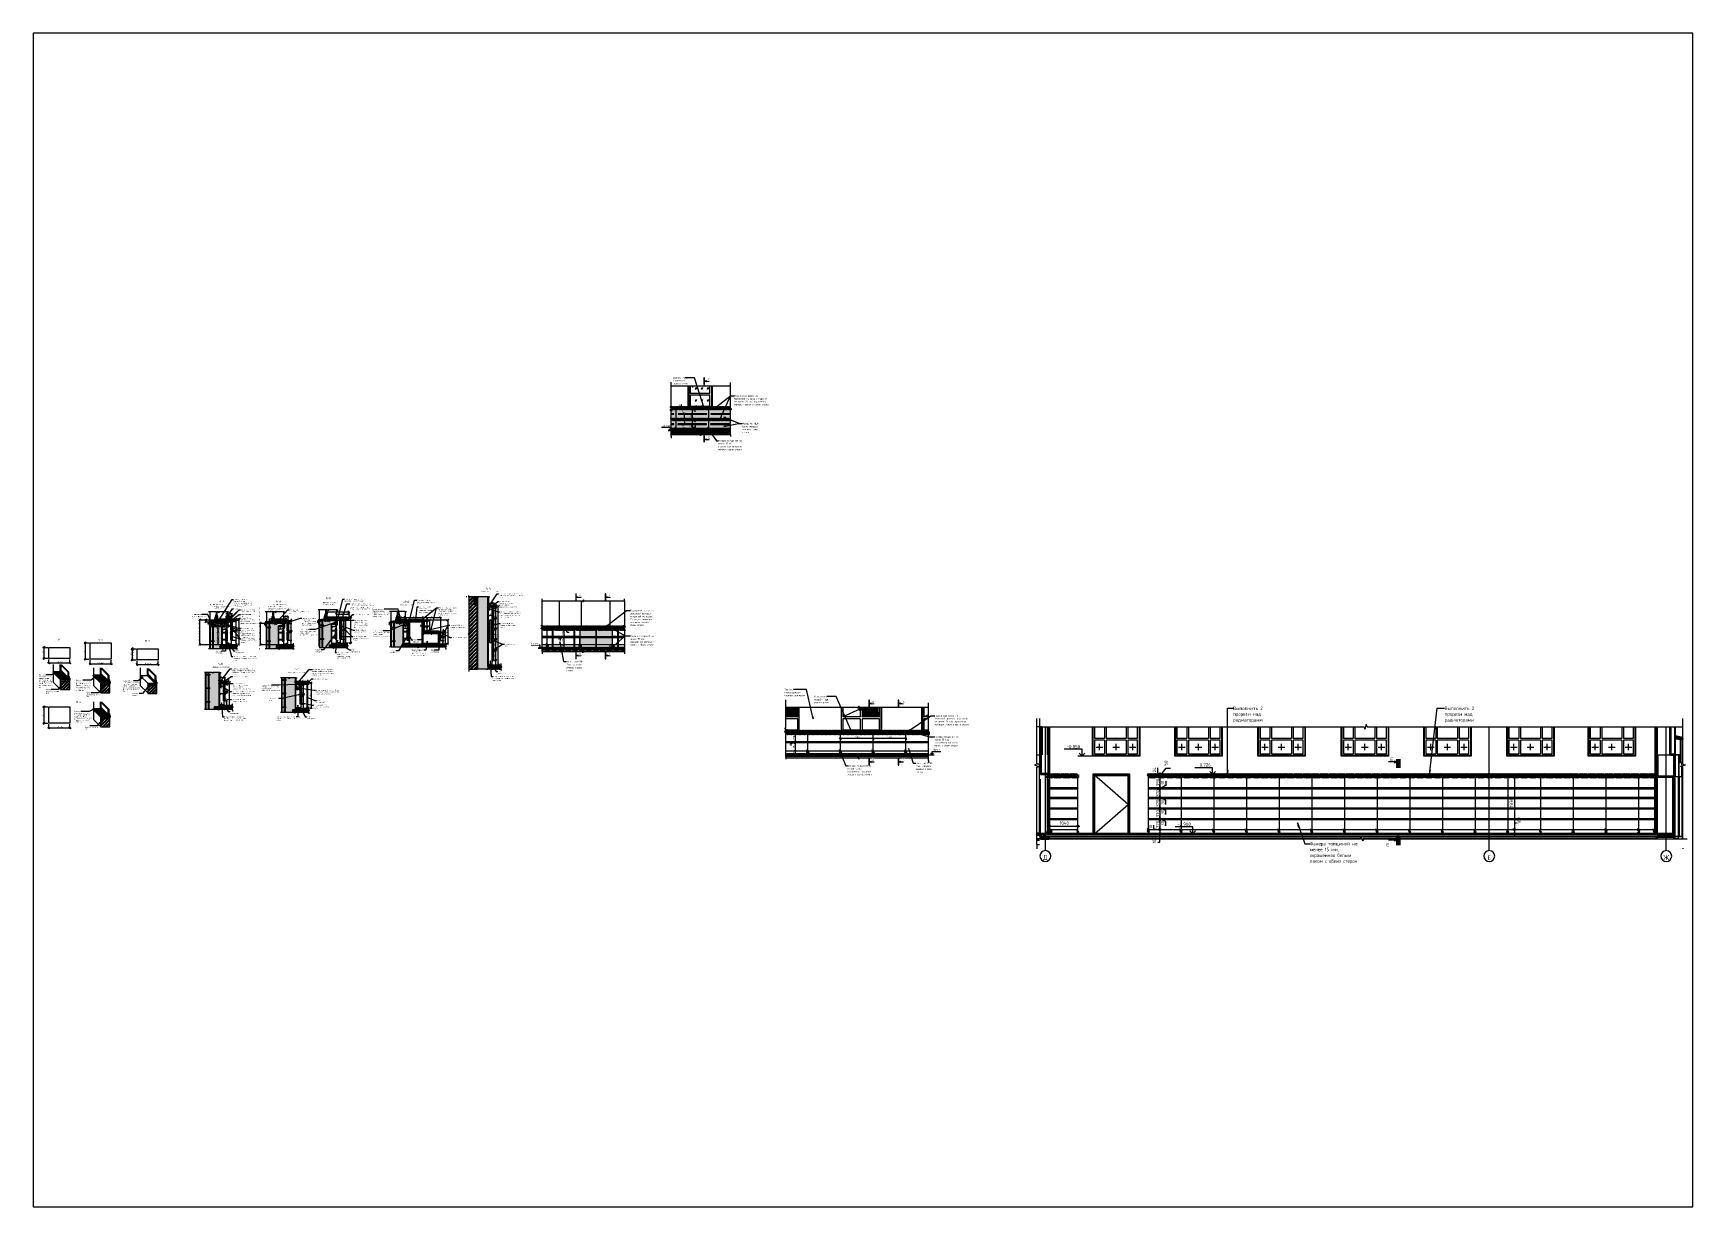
# Paper-space layout 'Layout2' of a CAD drawing. Header units: millimetres. Extents: x 119 to 1070, y 84 to 757.
# The model-space entities are those that its viewports show. They can reach past a viewport. Long polylines and large blocks are cut down to what shows.
import ezdxf

# ---------------------------------------------------------------- set-up
doc = ezdxf.new("R2010")
doc.units = ezdxf.units.MM
for name, pattern in [('ADSK_Линия сетки', [25, 20, -2.5, 0, -2.5]), ('ADSK_Невидимые', [5, 3, -2]), ('ADSK_Штриховая_ш2 п1', [3, 2, -1]), ('ADSK_Штриховая_ш2 п1_5', [4.5, 3, -1.5]), ('ADSK_Штриховая_ш3 п1_5', [4.5, 3, -1.5])]:
    doc.linetypes.add(name, pattern=pattern)
for name, color, linetype, lineweight in [('TN-КРЕПЕЖ', 7, 'Continuous', 20), ('Аннотация', 7, 'Continuous', 20), ('Двери', 7, 'Continuous', 9), ('Крыша', 7, 'Continuous', 9), ('Обобщенные модели', 7, 'Continuous', 20), ('Ограждение', 7, 'Continuous', 9), ('Окна', 7, 'Continuous', 9), ('Окна открывание', 7, 'ADSK_Штриховая_ш2 п1', 9), ('Оси', 7, 'Continuous', 9), ('Отметки', 7, 'Continuous', 9), ('Перекрытие', 7, 'Continuous', 20), ('Размеры', 7, 'Continuous', 9), ('Размеры-15', 7, 'Continuous', 9), ('Размеры-25', 7, 'Continuous', 9), ('Размеры-50', 7, 'Continuous', 9), ('Сноски', 7, 'Continuous', 20), ('Стены внутренние', 7, 'Continuous', 20), ('Стены наружные', 7, 'Continuous', 20), ('Стены несущие', 7, 'Continuous', 35), ('Стены отделка', 7, 'Continuous', 35), ('Стены перегородки', 7, 'Continuous', 35), ('Стены штриховка', 7, 'Continuous', 9), ('ТН_Крепеж', 7, 'Continuous', 20), ('Узлы', 7, 'Continuous', 20)]:
    doc.layers.add(name, color=color, linetype=linetype, lineweight=lineweight)
doc.layers.add('Линии', color=7, linetype='Continuous', lineweight=9, true_color=0x00a600)
doc.layers.add('Откосы оконные_dwg', color=7, linetype='Continuous', lineweight=9, true_color=0x767676)
doc.styles.add('Arial', font='arial.ttf', dxfattribs={"width": 0.9, "height": 120})
doc.styles.add('GOST Common', font='GOST_Common.ttf', dxfattribs={"width": 0.9, "height": 75})
doc.styles.add('GOST Common_1', font='GOST_Common.ttf', dxfattribs={"width": 0.9, "height": 37.5})
doc.styles.add('GOST Common_2', font='GOST_Common.ttf', dxfattribs={"width": 0.9, "height": 37.5})
doc.styles.add('GOST Common_3', font='GOST_Common.ttf', dxfattribs={"width": 0.9, "height": 62.5})
doc.styles.add('GOST Common_4', font='GOST_Common.ttf', dxfattribs={"width": 0.9, "height": 62.5})
doc.styles.add('GOST Common_5', font='GOST_Common.ttf', dxfattribs={"width": 0.9, "height": 175})
doc.styles.add('GOST Common_6', font='GOST_Common.ttf', dxfattribs={"width": 0.9, "height": 125})
doc.styles.add('GOST Common_7', font='GOST_Common.ttf', dxfattribs={"width": 0.9, "height": 125})
doc.dimstyles.new('ADSK_Основной_1_5_мм_окр', dxfattribs={"dimscale": 304.8, "dimtxt": 37.714312, "dimasz": 0.115978, "dimexe": 0.123031, "dimexo": 0.123031, "dimgap": 0.024606, "dimtad": 1, "dimdec": 0, "dimdsep": 46, "dimtxsty": 'GOST Common_1', "dimblk1": 'OBLIQUE', "dimblk2": 'OBLIQUE', "dimsah": 1, "dimcen": 0.09, "dimdle": 0.123031, "dimazin": 2, "dimtfac": 1, "dimtdec": 4, "dimtix": 1, "dimtmove": 0, "dimatfit": 3, "dimfxl": 1, "dimtvp": 1, "dimtolj": 1, "dimtzin": 0, "dimlwd": 20, "dimlwe": 20, "dimarcsym": 2})
doc.dimstyles.new('ADSK_Основной_1_5_мм_окр_1', dxfattribs={"dimscale": 304.8, "dimtxt": 37.714312, "dimasz": 0.115978, "dimexe": 0.123031, "dimexo": 0.123031, "dimgap": 0.024606, "dimtad": 1, "dimdec": 0, "dimdsep": 46, "dimtxsty": 'GOST Common_1', "dimblk1": 'OBLIQUE', "dimblk2": 'OBLIQUE', "dimsah": 1, "dimcen": 0.09, "dimdle": 0.123031, "dimazin": 2, "dimtfac": 1, "dimtdec": 4, "dimtix": 1, "dimtmove": 1, "dimatfit": 3, "dimfxl": 1, "dimtvp": 1, "dimtolj": 1, "dimtzin": 0, "dimlwd": 20, "dimlwe": 20, "dimarcsym": 2})
doc.dimstyles.new('ADSK_Основной_2_5_мм', dxfattribs={"dimscale": 304.8, "dimtxt": 37.714312, "dimasz": 0.069587, "dimexe": 0.073819, "dimexo": 0.073819, "dimgap": 0.014764, "dimtad": 1, "dimrnd": 0.01, "dimdsep": 46, "dimtxsty": 'GOST Common_1', "dimblk1": 'OBLIQUE', "dimblk2": 'OBLIQUE', "dimsah": 1, "dimcen": 0.09, "dimdle": 0.073819, "dimazin": 2, "dimtfac": 1, "dimtdec": 4, "dimtix": 1, "dimtmove": 0, "dimatfit": 3, "dimfxl": 1, "dimtvp": 1, "dimtolj": 1, "dimtzin": 0, "dimlwd": 20, "dimlwe": 20, "dimarcsym": 2})
doc.dimstyles.new('ADSK_Основной_2_5_мм_1', dxfattribs={"dimscale": 304.8, "dimtxt": 37.714312, "dimasz": 0.069587, "dimexe": 0.073819, "dimexo": 0.073819, "dimgap": 0.014764, "dimtad": 1, "dimrnd": 0.01, "dimdsep": 46, "dimtxsty": 'GOST Common_1', "dimblk1": 'OBLIQUE', "dimblk2": 'OBLIQUE', "dimsah": 1, "dimcen": 0.09, "dimdle": 0.073819, "dimazin": 2, "dimtfac": 1, "dimtdec": 4, "dimtix": 1, "dimtmove": 1, "dimatfit": 3, "dimfxl": 1, "dimtvp": 1, "dimtolj": 1, "dimtzin": 0, "dimlwd": 20, "dimlwe": 20, "dimarcsym": 2})
doc.dimstyles.new('ADSK_Основной_2_5_мм_2', dxfattribs={"dimscale": 304.8, "dimtxt": 62.857187, "dimasz": 0.115978, "dimexe": 0.123031, "dimexo": 0.123031, "dimgap": 0.024606, "dimtad": 1, "dimrnd": 0.01, "dimdsep": 46, "dimtxsty": 'GOST Common_4', "dimblk1": 'OBLIQUE', "dimblk2": 'OBLIQUE', "dimsah": 1, "dimcen": 0.09, "dimdle": 0.123031, "dimazin": 2, "dimtfac": 1, "dimtdec": 4, "dimtix": 1, "dimtmove": 1, "dimatfit": 3, "dimfxl": 1, "dimtvp": 1, "dimtolj": 1, "dimtzin": 0, "dimlwd": 20, "dimlwe": 20, "dimarcsym": 2})
doc.dimstyles.new('ADSK_Основной_2_5_мм_3', dxfattribs={"dimscale": 304.8, "dimtxt": 125.714375, "dimasz": 0.231955, "dimexe": 0.246063, "dimexo": 0.246063, "dimgap": 0.049213, "dimtad": 1, "dimrnd": 0.01, "dimdsep": 46, "dimtxsty": 'GOST Common_6', "dimblk1": 'OBLIQUE', "dimblk2": 'OBLIQUE', "dimsah": 1, "dimcen": 0.09, "dimdle": 0.246063, "dimazin": 2, "dimtfac": 1, "dimtdec": 4, "dimtix": 1, "dimtmove": 0, "dimatfit": 3, "dimfxl": 1, "dimtvp": 1, "dimtolj": 1, "dimtzin": 0, "dimlwd": 20, "dimlwe": 20, "dimarcsym": 2})
doc.dimstyles.new('ADSK_Основной_2_5_мм_4', dxfattribs={"dimscale": 304.8, "dimtxt": 125.714375, "dimasz": 0.231955, "dimexe": 0.246063, "dimexo": 0.246063, "dimgap": 0.049213, "dimtad": 1, "dimrnd": 0.01, "dimdsep": 46, "dimtxsty": 'GOST Common_6', "dimblk1": 'OBLIQUE', "dimblk2": 'OBLIQUE', "dimsah": 1, "dimcen": 0.09, "dimdle": 0.246063, "dimazin": 2, "dimtfac": 1, "dimtdec": 4, "dimtix": 1, "dimtmove": 1, "dimatfit": 3, "dimfxl": 1, "dimtvp": 1, "dimtolj": 1, "dimtzin": 0, "dimlwd": 20, "dimlwe": 20, "dimarcsym": 2})
doc.dimstyles.new('ADSK_Основной_2_5_мм_Округление_до_10_мм', dxfattribs={"dimscale": 304.8, "dimtxt": 37.714312, "dimasz": 0.069587, "dimexe": 0.073819, "dimexo": 0.073819, "dimgap": 0.014764, "dimtad": 1, "dimdec": 0, "dimrnd": 10, "dimdsep": 46, "dimtxsty": 'GOST Common_1', "dimblk1": 'OBLIQUE', "dimblk2": 'OBLIQUE', "dimsah": 1, "dimcen": 0.09, "dimdle": 0.073819, "dimazin": 2, "dimtfac": 1, "dimtdec": 4, "dimtix": 1, "dimtmove": 0, "dimatfit": 3, "dimfxl": 1, "dimtvp": 1, "dimtolj": 1, "dimtzin": 0, "dimlwd": 20, "dimlwe": 20, "dimarcsym": 2})
doc.dimstyles.new('ADSK_Основной_2_5_мм_Округление_до_10_мм_1', dxfattribs={"dimscale": 304.8, "dimtxt": 37.714312, "dimasz": 0.069587, "dimexe": 0.073819, "dimexo": 0.073819, "dimgap": 0.014764, "dimtad": 1, "dimdec": 0, "dimrnd": 10, "dimdsep": 46, "dimtxsty": 'GOST Common_1', "dimblk1": 'OBLIQUE', "dimblk2": 'OBLIQUE', "dimsah": 1, "dimcen": 0.09, "dimdle": 0.073819, "dimazin": 2, "dimtfac": 1, "dimtdec": 4, "dimtix": 1, "dimtmove": 1, "dimatfit": 3, "dimfxl": 1, "dimtvp": 1, "dimtolj": 1, "dimtzin": 0, "dimlwd": 20, "dimlwe": 20, "dimarcsym": 2})
doc.dimstyles.new('ADSK_Основной_2_5_мм_Округление_до_10_мм_2', dxfattribs={"dimscale": 304.8, "dimtxt": 62.857187, "dimasz": 0.115978, "dimexe": 0.123031, "dimexo": 0.123031, "dimgap": 0.024606, "dimtad": 1, "dimdec": 0, "dimrnd": 10, "dimdsep": 46, "dimtxsty": 'GOST Common_4', "dimblk1": 'OBLIQUE', "dimblk2": 'OBLIQUE', "dimsah": 1, "dimcen": 0.09, "dimdle": 0.123031, "dimazin": 2, "dimtfac": 1, "dimtdec": 4, "dimtix": 1, "dimtmove": 1, "dimatfit": 3, "dimfxl": 1, "dimtvp": 1, "dimtolj": 1, "dimtzin": 0, "dimlwd": 20, "dimlwe": 20, "dimarcsym": 2})
doc.dimstyles.new('ADSK_Основной_2_5_мм_Округление_до_1_мм', dxfattribs={"dimscale": 304.8, "dimtxt": 37.714312, "dimasz": 0.069587, "dimexe": 0.073819, "dimexo": 0.073819, "dimgap": 0.014764, "dimtad": 1, "dimdec": 0, "dimdsep": 46, "dimtxsty": 'GOST Common_1', "dimblk1": 'OBLIQUE', "dimblk2": 'OBLIQUE', "dimsah": 1, "dimcen": 0.09, "dimdle": 0.073819, "dimazin": 2, "dimtfac": 1, "dimtdec": 4, "dimtix": 1, "dimtmove": 1, "dimatfit": 3, "dimfxl": 1, "dimtvp": 1, "dimtolj": 1, "dimtzin": 0, "dimlwd": 20, "dimlwe": 20, "dimarcsym": 2})
doc.dimstyles.new('ADSK_Основной_2_5_мм_Округление_до_1_мм_1', dxfattribs={"dimscale": 304.8, "dimtxt": 37.714312, "dimasz": 0.069587, "dimexe": 0.073819, "dimexo": 0.073819, "dimgap": 0.014764, "dimtad": 1, "dimdec": 0, "dimdsep": 46, "dimtxsty": 'GOST Common_1', "dimblk1": 'OBLIQUE', "dimblk2": 'OBLIQUE', "dimsah": 1, "dimcen": 0.09, "dimdle": 0.073819, "dimazin": 2, "dimtfac": 1, "dimtdec": 4, "dimtix": 1, "dimtmove": 0, "dimatfit": 3, "dimfxl": 1, "dimtvp": 1, "dimtolj": 1, "dimtzin": 0, "dimlwd": 20, "dimlwe": 20, "dimarcsym": 2})
doc.dimstyles.new('ADSK_Основной_2_5_мм_Округление_до_1_мм_2', dxfattribs={"dimscale": 304.8, "dimtxt": 62.857187, "dimasz": 0.115978, "dimexe": 0.123031, "dimexo": 0.123031, "dimgap": 0.024606, "dimtad": 1, "dimdec": 0, "dimdsep": 46, "dimtxsty": 'GOST Common_4', "dimblk1": 'OBLIQUE', "dimblk2": 'OBLIQUE', "dimsah": 1, "dimcen": 0.09, "dimdle": 0.123031, "dimazin": 2, "dimtfac": 1, "dimtdec": 4, "dimtix": 1, "dimtmove": 0, "dimatfit": 3, "dimfxl": 1, "dimtvp": 1, "dimtolj": 1, "dimtzin": 0, "dimlwd": 20, "dimlwe": 20, "dimarcsym": 2})
doc.dimstyles.new('ADSK_Основной_2_5_мм_Округление_до_1_мм_3', dxfattribs={"dimscale": 304.8, "dimtxt": 62.857187, "dimasz": 0.115978, "dimexe": 0.123031, "dimexo": 0.123031, "dimgap": 0.024606, "dimtad": 1, "dimdec": 0, "dimdsep": 46, "dimtxsty": 'GOST Common_4', "dimblk1": 'OBLIQUE', "dimblk2": 'OBLIQUE', "dimsah": 1, "dimcen": 0.09, "dimdle": 0.123031, "dimazin": 2, "dimtfac": 1, "dimtdec": 4, "dimtix": 1, "dimtmove": 1, "dimatfit": 3, "dimfxl": 1, "dimtvp": 1, "dimtolj": 1, "dimtzin": 0, "dimlwd": 20, "dimlwe": 20, "dimarcsym": 2})
pattern_1 = [(45, (0, 0), (-58.9331, 58.9331), []), (45, (39.29, 0), (-58.9331, 58.9331), [])]
pattern_2 = [(0, (0, 0), (101.6, 25.4), [8.382, -67.818, 8.382, -67.818, -406.4]), (0, (0, 0), (101.6, 25.4), [-152.4, 8.382, -144.018, 8.382, -67.818, -177.8]), (0, (0, 0), (101.6, 25.4), [-381, 8.382, -42.418, 8.382, -118.618]), (120, (38.1, 12.7), (-72.79705, 75.28818), [8.382, -67.818, 8.382, -67.818, -406.4]), (120, (38.1, 12.7), (-72.79705, 75.28818), [-152.4, 8.382, -144.018, 8.382, -67.818, -177.8]), (120, (38.1, 12.7), (-72.79705, 75.28818), [-381, 8.382, -42.418, 8.382, -118.618]), (240, (50.8, 63.5), (-28.80295, -100.68818), [8.382, -67.818, 8.382, -67.818, -406.4]), (240, (50.8, 63.5), (-28.80295, -100.68818), [-152.4, 8.382, -144.018, 8.382, -67.818, -177.8]), (240, (50.8, 63.5), (-28.80295, -100.68818), [-381, 8.382, -42.418, 8.382, -118.618])]
pattern_3 = [(45, (0, 0), (-17.67767, 17.67767), [])]
pattern_4 = [(0, (7217.277, 0), (60.96, 15.24), [5.029, -40.691, 5.029, -40.691, -243.84]), (0, (7217.277, 0), (60.96, 15.24), [-91.44, 5.029, -86.411, 5.029, -40.691, -106.68]), (0, (7217.277, 0), (60.96, 15.24), [-228.6, 5.029, -25.451, 5.029, -71.171]), (120, (7240.137, 7.62), (-43.678227, 45.172909), [5.029, -40.691, 5.029, -40.691, -243.84]), (120, (7240.137, 7.62), (-43.678227, 45.172909), [-91.44, 5.029, -86.411, 5.029, -40.691, -106.68]), (120, (7240.137, 7.62), (-43.678227, 45.172909), [-228.6, 5.029, -25.451, 5.029, -71.171]), (240, (7247.757, 38.1), (-17.281773, -60.412909), [5.029, -40.691, 5.029, -40.691, -243.84]), (240, (7247.757, 38.1), (-17.281773, -60.412909), [-91.44, 5.029, -86.411, 5.029, -40.691, -106.68]), (240, (7247.757, 38.1), (-17.281773, -60.412909), [-228.6, 5.029, -25.451, 5.029, -71.171])]
pattern_5 = [(45, (7217.2775, 0), (-5.303301, 5.303301), [])]
pattern_6 = [(0, (7217.277, 0), (17.859, 10.311), [11.906, -23.812]), (120, (7217.277, 0), (-17.859088, 10.310848), [11.906, -23.812]), (60, (7217.277, 0), (-8.8e-05, 20.621848), [0, -23.812, 11.906, 0])]
pattern_7 = [(45, (7217.277, 0), (7.57665, 27.782933), [35.719, -7.144, 0.50292, -6.641])]
pattern_8 = [(45, (7217.277, 0), (7.577356, 27.782225), [35.719, -7.144, 0.50292, -6.641])]
pattern_9 = [(45, (20256.78, 8907.859), (-8.838835, 8.838835), [])]
pattern_10 = [(236.311, (-2939.48, 9487.09), (-222.2412, -444.5015), [80.133, -721.194]), (236.311, (-2935.034, 9473.756), (-222.2412, -444.5015), [48.08, -753.247]), (236.311, (-2961.7, 9473.756), (-222.2412, -444.5015), [48.08, -753.247])]
pattern_11 = [(45, (24994.946, 9331.516), (-8.838835, 8.838835), [])]
pattern_12 = [(0, (30810.967, 7207.86), (0, 37.5), []), (90, (30810.967, 7207.86), (-37.5, 2e-15), [])]
pattern_13 = [(45, (30810.967, 7207.859), (-8.838835, 8.838835), [])]
pattern_14 = [(45, (48351.84, 7590), (-17.67767, 17.67767), [])]
pattern_15 = [(45, (48351.84, 7590), (0, 317.4994), [33.676, -190.83]), (0, (48375.65, 7613.81), (158.75, 158.75), [79.375, -238.125]), (315, (48455.03, 7613.81), (317.4994, 0), [33.676, -190.83]), (225, (48478.84, 7590), (0, -317.4994), [33.676, -190.83]), (0, (48375.65, 7566.19), (158.75, 158.75), [79.375, -238.125]), (315, (48351.84, 7590), (317.4994, 0), [33.676, -190.83]), (90, (48550.28, 7550.31), (-158.75, 158.75), [79.375, -238.125]), (45, (48550.28, 7629.69), (0, 317.4994), [33.676, -190.83]), (45, (48574.1, 7526.5), (0, 317.4994), [33.676, -190.83]), (90, (48597.9, 7550.31), (-158.75, 158.75), [79.375, -238.125]), (315, (48550.28, 7550.31), (317.4994, 0), [33.676, -190.83]), (315, (48574.1, 7653.5), (317.4994, 0), [33.676, -190.83])]

psp = doc.layouts.new('Layout2')

msp = doc.modelspace()

# ---------------------------------------------------------------- texts
at = {"layer": 'Аннотация', "lineweight": 9}
for s, insert, char_height, width, attachment_point, line_spacing_factor, style in [('\\pxt1.44,2.88,4.32,5.76,7.2,8.64,10.08,11.52,12.96,14.4,15.84,17.28,18.72,20.16,21.6,23.04,24.48,25.92,27.36,28.8,30.24,31.68,33.12,34.56,36,37.44,38.88,40.32,41.76,43.2,44.64,46.08;{Выполнить 2 прорези над радиаторами}', (23972.15, 13879.363), 62.5, 705.375, 1, 1.022766, 'GOST Common_3'), ('\\pxt1.44,2.88,4.32,5.76,7.2,8.64,10.08,11.52,12.96,14.4,15.84,17.28,18.72,20.16,21.6,23.04,24.48,25.92,27.36,28.8,30.24,31.68,33.12,34.56,36,37.44,38.88,40.32,41.76,43.2,44.64,46.08;{Подоконная доска из березовой фанеры, толщиной не менее 24 мм, окрашенная матовым лаком с обеих сторон}', (26232.179, 13216.138), 62.5, 1067.175, 1, 1.022766, 'GOST Common_3'), ('\\pxt1.44,2.88,4.32,5.76,7.2,8.64,10.08,11.52,12.96,14.4,15.84,17.28,18.72,20.16,21.6,23.04,24.48,25.92,27.36,28.8,30.24,31.68,33.12,34.56,36,37.44,38.88,40.32,41.76,43.2,44.64,46.08;{Фасад из МДФ 12мм, окрашен эмалью с двух сторон}', (26525.857, 12198.818), 62.5, 705.375, 1, 1.022766, 'GOST Common_3'), ('\\pxt0.72,1.44,2.16,2.88,3.6,4.32,5.04,5.76,6.48,7.2,7.92,8.64,9.36,10.08,10.8,11.52,12.24,12.96,13.68,14.4,15.12,15.84,16.56,17.28,18,18.72,19.44,20.16,20.88,21.6,22.32,23.04;{Е-Е}', (17138.381, 6155.59), 75, 146.9853, 1, 1.022766, 'GOST Common'), ('\\pxt1.44,2.88,4.32,5.76,7.2,8.64,10.08,11.52,12.96,14.4,15.84,17.28,18.72,20.16,21.6,23.04,24.48,25.92,27.36,28.8,30.24,31.68,33.12,34.56,36,37.44,38.88,40.32,41.76,43.2,44.64,46.08;{Примыкание к окну\\P(если не обеспечиватся высота низа подокооника 900 мм)}', (6974.488, 5540.502), 37.5, 675.135, 1, 1.022766, 'GOST Common_2'), ('\\pxt0.72,1.44,2.16,2.88,3.6,4.32,5.04,5.76,6.48,7.2,7.92,8.64,9.36,10.08,10.8,11.52,12.24,12.96,13.68,14.4,15.12,15.84,16.56,17.28,18,18.72,19.44,20.16,20.88,21.6,22.32,23.04;{А-А}', (7326.005, 5668.834), 75, 174.11895, 1, 1.022766, 'GOST Common'), ('\\pxt1.44,2.88,4.32,5.76,7.2,8.64,10.08,11.52,12.96,14.4,15.84,17.28,18.72,20.16,21.6,23.04,24.48,25.92,27.36,28.8,30.24,31.68,33.12,34.56,36,37.44,38.88,40.32,41.76,43.2,44.64,46.08;{Подоконная доска из березовой фанеры, толщиной не менее 24 мм, окрашенная матовым лаком с обеих сторон}', (7848.415, 5719.891), 37.5, 594.675, 1, 1.022766, 'GOST Common_2'), ('\\pxt1.44,2.88,4.32,5.76,7.2,8.64,10.08,11.52,12.96,14.4,15.84,17.28,18.72,20.16,21.6,23.04,24.48,25.92,27.36,28.8,30.24,31.68,33.12,34.56,36,37.44,38.88,40.32,41.76,43.2,44.64,46.08;{Примыкание к окну}', (9300.238, 5540.502), 37.5, 424.17, 1, 1.022766, 'GOST Common_2'), ('\\pxt0.72,1.44,2.16,2.88,3.6,4.32,5.04,5.76,6.48,7.2,7.92,8.64,9.36,10.08,10.8,11.52,12.24,12.96,13.68,14.4,15.12,15.84,16.56,17.28,18,18.72,19.44,20.16,20.88,21.6,22.32,23.04;{А-А}', (9401.031, 5668.834), 75, 174.11895, 1, 1.022766, 'GOST Common'), ('\\pxt1.44,2.88,4.32,5.76,7.2,8.64,10.08,11.52,12.96,14.4,15.84,17.28,18.72,20.16,21.6,23.04,24.48,25.92,27.36,28.8,30.24,31.68,33.12,34.56,36,37.44,38.88,40.32,41.76,43.2,44.64,46.08;{Примыкание к окну с барной стойкой}', (11132.994, 5614.201), 37.5, 449.145, 1, 1.022766, 'GOST Common_2'), ('\\pxt0.72,1.44,2.16,2.88,3.6,4.32,5.04,5.76,6.48,7.2,7.92,8.64,9.36,10.08,10.8,11.52,12.24,12.96,13.68,14.4,15.12,15.84,16.56,17.28,18,18.72,19.44,20.16,20.88,21.6,22.32,23.04;{ В-В}', (11186.058, 5781.421), 75, 184.8906, 1, 1.022766, 'GOST Common'), ('\\pxt1.44,2.88,4.32,5.76,7.2,8.64,10.08,11.52,12.96,14.4,15.84,17.28,18.72,20.16,21.6,23.04,24.48,25.92,27.36,28.8,30.24,31.68,33.12,34.56,36,37.44,38.88,40.32,41.76,43.2,44.64,46.08;{Выполнить 2 прорези над радиаторами длиной 300мм}', (11912.379, 5730.391), 37.5, 650.16, 1, 1.022766, 'GOST Common_2'), ('\\pxt1.44,2.88,4.32,5.76,7.2,8.64,10.08,11.52,12.96,14.4,15.84,17.28,18.72,20.16,21.6,23.04,24.48,25.92,27.36,28.8,30.24,31.68,33.12,34.56,36,37.44,38.88,40.32,41.76,43.2,44.64,46.08;{Подоконная доска из березовой фанеры, толщиной не менее 24 мм, окрашенная матовым лаком с обеих сторон (учтено в разделе ТХ2)}', (12119.9, 5564.914), 37.5, 768.825, 1, 1.022766, 'GOST Common_2'), ('\\pxt1.44,2.88,4.32,5.76,7.2,8.64,10.08,11.52,12.96,14.4,15.84,17.28,18.72,20.16,21.6,23.04,24.48,25.92,27.36,28.8,30.24,31.68,33.12,34.56,36,37.44,38.88,40.32,41.76,43.2,44.64,46.08;{Примыкание к окну}', (13970.913, 5521.496), 37.5, 400.45995, 1, 1.022766, 'GOST Common_2'), ('\\pxt0.72,1.44,2.16,2.88,3.6,4.32,5.04,5.76,6.48,7.2,7.92,8.64,9.36,10.08,10.8,11.52,12.24,12.96,13.68,14.4,15.12,15.84,16.56,17.28,18,18.72,19.44,20.16,20.88,21.6,22.32,23.04;{Д-Д}', (14096.875, 5676.228), 75, 174.11895, 1, 1.022766, 'GOST Common'), ('\\pxt1.44,2.88,4.32,5.76,7.2,8.64,10.08,11.52,12.96,14.4,15.84,17.28,18.72,20.16,21.6,23.04,24.48,25.92,27.36,28.8,30.24,31.68,33.12,34.56,36,37.44,38.88,40.32,41.76,43.2,44.64,46.08;{Выполнить 2 прорези над радиаторами длиной 300мм}', (14583.752, 5691.285), 37.5, 541.215, 1, 1.022766, 'GOST Common_2'), ('\\pxt1.44,2.88,4.32,5.76,7.2,8.64,10.08,11.52,12.96,14.4,15.84,17.28,18.72,20.16,21.6,23.04,24.48,25.92,27.36,28.8,30.24,31.68,33.12,34.56,36,37.44,38.88,40.32,41.76,43.2,44.64,46.08;{Примыкание к простенку}', (16945.673, 6026.231), 37.5, 578.61, 1, 1.022766, 'GOST Common_2'), ('\\pxt1.44,2.88,4.32,5.76,7.2,8.64,10.08,11.52,12.96,14.4,15.84,17.28,18.72,20.16,21.6,23.04,24.48,25.92,27.36,28.8,30.24,31.68,33.12,34.56,36,37.44,38.88,40.32,41.76,43.2,44.64,46.08;{Фанера толщиной не менее 15 мм, окрашенная матовым лаком с обеих сторон}', (17574.843, 5931.096), 37.5, 740.34, 1, 1.022766, 'GOST Common_2'), ('\\pxt1.44,2.88,4.32,5.76,7.2,8.64,10.08,11.52,12.96,14.4,15.84,17.28,18.72,20.16,21.6,23.04,24.48,25.92,27.36,28.8,30.24,31.68,33.12,34.56,36,37.44,38.88,40.32,41.76,43.2,44.64,46.08;{Стоевые 18/25мм\\PКрепление к стене через уголок металл\\PДюбель 6мм, саморез 4*50}', (17597.559, 5647.289), 37.5, 644.76, 1, 1.022766, 'GOST Common_2'), ('\\pxt1.44,2.88,4.32,5.76,7.2,8.64,10.08,11.52,12.96,14.4,15.84,17.28,18.72,20.16,21.6,23.04,24.48,25.92,27.36,28.8,30.24,31.68,33.12,34.56,36,37.44,38.88,40.32,41.76,43.2,44.64,46.08;{Минераловатный утеплитель на клею}', (6315.225, 5175.942), 37.5, 497.34, 1, 1.022766, 'GOST Common_2'), ('\\pxt1.44,2.88,4.32,5.76,7.2,8.64,10.08,11.52,12.96,14.4,15.84,17.28,18.72,20.16,21.6,23.04,24.48,25.92,27.36,28.8,30.24,31.68,33.12,34.56,36,37.44,38.88,40.32,41.76,43.2,44.64,46.08;{Брусок}', (7848.415, 5377.292), 37.5, 165.24, 1, 1.022766, 'GOST Common_2'), ('\\pxt1.44,2.88,4.32,5.76,7.2,8.64,10.08,11.52,12.96,14.4,15.84,17.28,18.72,20.16,21.6,23.04,24.48,25.92,27.36,28.8,30.24,31.68,33.12,34.56,36,37.44,38.88,40.32,41.76,43.2,44.64,46.08;{Стоевые 18/25мм\\PКрепление к стене через уголок металл\\PДюбель 6мм, саморез 4*50}', (8099.753, 5035.758), 37.5, 650.16, 1, 1.022766, 'GOST Common_2'), ('\\pxt1.44,2.88,4.32,5.76,7.2,8.64,10.08,11.52,12.96,14.4,15.84,17.28,18.72,20.16,21.6,23.04,24.48,25.92,27.36,28.8,30.24,31.68,33.12,34.56,36,37.44,38.88,40.32,41.76,43.2,44.64,46.08;{Завальцованный край}', (8099.753, 5175.942), 37.5, 368.82, 1, 1.022766, 'GOST Common_2'), ('\\pxt1.44,2.88,4.32,5.76,7.2,8.64,10.08,11.52,12.96,14.4,15.84,17.28,18.72,20.16,21.6,23.04,24.48,25.92,27.36,28.8,30.24,31.68,33.12,34.56,36,37.44,38.88,40.32,41.76,43.2,44.64,46.08;{Выполнить 2 прорези над радиаторами длиной 300мм}', (8099.753, 5344.155), 37.5, 594.675, 1, 1.022766, 'GOST Common_2'), ('\\pxt1.44,2.88,4.32,5.76,7.2,8.64,10.08,11.52,12.96,14.4,15.84,17.28,18.72,20.16,21.6,23.04,24.48,25.92,27.36,28.8,30.24,31.68,33.12,34.56,36,37.44,38.88,40.32,41.76,43.2,44.64,46.08;{Примыкание к окну\\P(если обеспечиватся высота низа подокооника 900 мм)}', (9136.08, 5465.903), 37.5, 675.135, 1, 1.022766, 'GOST Common_2'), ('\\pxt1.44,2.88,4.32,5.76,7.2,8.64,10.08,11.52,12.96,14.4,15.84,17.28,18.72,20.16,21.6,23.04,24.48,25.92,27.36,28.8,30.24,31.68,33.12,34.56,36,37.44,38.88,40.32,41.76,43.2,44.64,46.08;{Низ подокооника демонтировать до 870мм от ч.п.}', (9894.779, 5344.155), 37.5, 660.825, 1, 1.022766, 'GOST Common_2'), ('\\pxt1.44,2.88,4.32,5.76,7.2,8.64,10.08,11.52,12.96,14.4,15.84,17.28,18.72,20.16,21.6,23.04,24.48,25.92,27.36,28.8,30.24,31.68,33.12,34.56,36,37.44,38.88,40.32,41.76,43.2,44.64,46.08;Фанера толщиной не менее 15 мм, окрашенная матовым лаком с обеих сторон\\P(фальш-планка) ', (10356.076, 5040.38), 37.5, 458.055, 1, 1.022766, 'GOST Common_2'), ('\\pxt1.44,2.88,4.32,5.76,7.2,8.64,10.08,11.52,12.96,14.4,15.84,17.28,18.72,20.16,21.6,23.04,24.48,25.92,27.36,28.8,30.24,31.68,33.12,34.56,36,37.44,38.88,40.32,41.76,43.2,44.64,46.08;Фанера толщиной не менее 15 мм, окрашенная матовым лаком с обеих сторон \\P(фальш-планка)', (12267.511, 4957.877), 37.5, 458.055, 1, 1.022766, 'GOST Common_2'), ('\\pxt1.44,2.88,4.32,5.76,7.2,8.64,10.08,11.52,12.96,14.4,15.84,17.28,18.72,20.16,21.6,23.04,24.48,25.92,27.36,28.8,30.24,31.68,33.12,34.56,36,37.44,38.88,40.32,41.76,43.2,44.64,46.08;{Завальцованный край}', (12270.169, 5172.551), 37.5, 499.23, 1, 1.022766, 'GOST Common_2'), ('\\pxt1.44,2.88,4.32,5.76,7.2,8.64,10.08,11.52,12.96,14.4,15.84,17.28,18.72,20.16,21.6,23.04,24.48,25.92,27.36,28.8,30.24,31.68,33.12,34.56,36,37.44,38.88,40.32,41.76,43.2,44.64,46.08;{Подоконная доска из березовой фанеры, толщиной не менее 24 мм, окрашенная матовым лаком с обеих сторон}', (12935.422, 5362.045), 37.5, 584.955, 1, 1.022766, 'GOST Common_2'), ('\\pxt1.44,2.88,4.32,5.76,7.2,8.64,10.08,11.52,12.96,14.4,15.84,17.28,18.72,20.16,21.6,23.04,24.48,25.92,27.36,28.8,30.24,31.68,33.12,34.56,36,37.44,38.88,40.32,41.76,43.2,44.64,46.08;{Фанера толщиной не менее 15 мм, окрашенная матовым лаком с обеих сторон }', (14638.561, 5452.184), 37.5, 458.055, 1, 1.022766, 'GOST Common_2'), ('\\pxt1.44,2.88,4.32,5.76,7.2,8.64,10.08,11.52,12.96,14.4,15.84,17.28,18.72,20.16,21.6,23.04,24.48,25.92,27.36,28.8,30.24,31.68,33.12,34.56,36,37.44,38.88,40.32,41.76,43.2,44.64,46.08;{Покрытие подиума - доска из березовой фанеры, толщиной не менее 24 мм, окрашенная матовым лаком с обеих сторон}', (15368.959, 5411.868), 37.5, 598.32, 1, 1.022766, 'GOST Common_2'), ('\\pxt1.44,2.88,4.32,5.76,7.2,8.64,10.08,11.52,12.96,14.4,15.84,17.28,18.72,20.16,21.6,23.04,24.48,25.92,27.36,28.8,30.24,31.68,33.12,34.56,36,37.44,38.88,40.32,41.76,43.2,44.64,46.08;Фанера толщиной не менее 15 мм, окрашенная матовым лаком с обеих сторон (Г1, В1, Д2, Т2)\\P(фальш-планка)', (17614.967, 5265.61), 37.5, 679.59, 1, 1.022766, 'GOST Common_2'), ('\\pxt1.44,2.88,4.32,5.76,7.2,8.64,10.08,11.52,12.96,14.4,15.84,17.28,18.72,20.16,21.6,23.04,24.48,25.92,27.36,28.8,30.24,31.68,33.12,34.56,36,37.44,38.88,40.32,41.76,43.2,44.64,46.08;{Подоконная доска из березовой фанеры, толщиной не менее 24 мм, окрашенная матовым лаком с обеих сторон}', (22409.917, 5327.244), 62.5, 776.925, 1, 1.022766, 'GOST Common_3'), ('\\pxt1.2,2.4,3.6,4.8,6,7.2,8.4,9.6,10.8,12,13.2,14.4,15.6,16.8,18,19.2,20.4,21.6,22.8,24,25.2,26.4,27.6,28.8,30,31.2,32.4,33.6,34.8,36,37.2,38.4;{П-1}', (1353.365, 4269.245), 75, 141.3495, 1, 1.022766, 'GOST Common'), ('\\pxt1.44,2.88,4.32,5.76,7.2,8.64,10.08,11.52,12.96,14.4,15.84,17.28,18.72,20.16,21.6,23.04,24.48,25.92,27.36,28.8,30.24,31.68,33.12,34.56,36,37.44,38.88,40.32,41.76,43.2,44.64,46.08;Фанера толщиной не менее 15 мм, окрашенная матовым лаком с обеих сторон\\P(фальш-планка) ', (8099.753, 4594.564), 37.5, 458.055, 1, 1.022766, 'GOST Common_2'), ('\\pxt1.44,2.88,4.32,5.76,7.2,8.64,10.08,11.52,12.96,14.4,15.84,17.28,18.72,20.16,21.6,23.04,24.48,25.92,27.36,28.8,30.24,31.68,33.12,34.56,36,37.44,38.88,40.32,41.76,43.2,44.64,46.08;{Цем-песчаный р-р}', (8099.753, 4672.203), 37.5, 400.005, 1, 1.022766, 'GOST Common_2'), ('\\pxt1.44,2.88,4.32,5.76,7.2,8.64,10.08,11.52,12.96,14.4,15.84,17.28,18.72,20.16,21.6,23.04,24.48,25.92,27.36,28.8,30.24,31.68,33.12,34.56,36,37.44,38.88,40.32,41.76,43.2,44.64,46.08;{Фасад из МДФ 12мм, окрашен эмалью с двух сторон }', (8116.317, 4274.954), 37.5, 499.23, 1, 1.022766, 'GOST Common_2'), ('\\pxt1.44,2.88,4.32,5.76,7.2,8.64,10.08,11.52,12.96,14.4,15.84,17.28,18.72,20.16,21.6,23.04,24.48,25.92,27.36,28.8,30.24,31.68,33.12,34.56,36,37.44,38.88,40.32,41.76,43.2,44.64,46.08;{Стоевые 18/25мм\\PКрепление к стене через уголок металл\\PДюбель 6мм, саморез 4*50}', (10284.532, 4618.213), 37.5, 559.035, 1, 1.022766, 'GOST Common_2'), ('\\pxt1.44,2.88,4.32,5.76,7.2,8.64,10.08,11.52,12.96,14.4,15.84,17.28,18.72,20.16,21.6,23.04,24.48,25.92,27.36,28.8,30.24,31.68,33.12,34.56,36,37.44,38.88,40.32,41.76,43.2,44.64,46.08;{Фасад из МДФ 12мм, окрашен эмалью с двух сторон }', (12228.161, 4360.552), 37.5, 499.23, 1, 1.022766, 'GOST Common_2'), ('\\pxt1.44,2.88,4.32,5.76,7.2,8.64,10.08,11.52,12.96,14.4,15.84,17.28,18.72,20.16,21.6,23.04,24.48,25.92,27.36,28.8,30.24,31.68,33.12,34.56,36,37.44,38.88,40.32,41.76,43.2,44.64,46.08;{Стойка (учтено в разделе ТХ2, КР)}', (12288.575, 4600.636), 37.5, 468.855, 1, 1.022766, 'GOST Common_2'), ('\\pxt1.44,2.88,4.32,5.76,7.2,8.64,10.08,11.52,12.96,14.4,15.84,17.28,18.72,20.16,21.6,23.04,24.48,25.92,27.36,28.8,30.24,31.68,33.12,34.56,36,37.44,38.88,40.32,41.76,43.2,44.64,46.08;{Стоевые 18/25мм\\PКрепление к стене через уголок металл\\PДюбель 6мм, саморез 4*50}', (12990.731, 4569.627), 37.5, 576.855, 1, 1.022766, 'GOST Common_2'), ('\\pxt1.44,2.88,4.32,5.76,7.2,8.64,10.08,11.52,12.96,14.4,15.84,17.28,18.72,20.16,21.6,23.04,24.48,25.92,27.36,28.8,30.24,31.68,33.12,34.56,36,37.44,38.88,40.32,41.76,43.2,44.64,46.08;{Фасад из МДФ 12мм, окрашен эмалью с двух сторон }', (15787.941, 4773.101), 37.5, 499.23, 1, 1.022766, 'GOST Common_2'), ('\\pxt1.44,2.88,4.32,5.76,7.2,8.64,10.08,11.52,12.96,14.4,15.84,17.28,18.72,20.16,21.6,23.04,24.48,25.92,27.36,28.8,30.24,31.68,33.12,34.56,36,37.44,38.88,40.32,41.76,43.2,44.64,46.08;{Завальцованный край}', (15847.833, 4324.434), 37.5, 499.23, 1, 1.022766, 'GOST Common_2'), ('\\pxt1.44,2.88,4.32,5.76,7.2,8.64,10.08,11.52,12.96,14.4,15.84,17.28,18.72,20.16,21.6,23.04,24.48,25.92,27.36,28.8,30.24,31.68,33.12,34.56,36,37.44,38.88,40.32,41.76,43.2,44.64,46.08;{Фасад из МДФ 12мм, окрашен эмалью с двух сторон }', (17635.523, 4835.404), 37.5, 499.23, 1, 1.022766, 'GOST Common_2'), ('\\pxt1.44,2.88,4.32,5.76,7.2,8.64,10.08,11.52,12.96,14.4,15.84,17.28,18.72,20.16,21.6,23.04,24.48,25.92,27.36,28.8,30.24,31.68,33.12,34.56,36,37.44,38.88,40.32,41.76,43.2,44.64,46.08;{Фанера толщиной не менее 15 мм, окрашенная матовым лаком с обеих сторон}', (22409.917, 4394.845), 62.5, 763.425, 1, 1.022766, 'GOST Common_3'), ('\\pxt1.2,2.4,3.6,4.8,6,7.2,8.4,9.6,10.8,12,13.2,14.4,15.6,16.8,18,19.2,20.4,21.6,22.8,24,25.2,26.4,27.6,28.8,30,31.2,32.4,33.6,34.8,36,37.2,38.4;{П-2}', (2869.478, 4237.556), 75, 153.39375, 1, 1.022766, 'GOST Common'), ('\\pxt1.2,2.4,3.6,4.8,6,7.2,8.4,9.6,10.8,12,13.2,14.4,15.6,16.8,18,19.2,20.4,21.6,22.8,24,25.2,26.4,27.6,28.8,30,31.2,32.4,33.6,34.8,36,37.2,38.4;{П-3}', (4592.657, 4213.277), 75, 154.75725, 1, 1.022766, 'GOST Common'), ('\\pxt1.44,2.88,4.32,5.76,7.2,8.64,10.08,11.52,12.96,14.4,15.84,17.28,18.72,20.16,21.6,23.04,24.48,25.92,27.36,28.8,30.24,31.68,33.12,34.56,36,37.44,38.88,40.32,41.76,43.2,44.64,46.08;{Радиатор отопления}', (7183.263, 3821.312), 37.5, 310.77, 1, 1.022766, 'GOST Common_2'), ('\\pxt1.44,2.88,4.32,5.76,7.2,8.64,10.08,11.52,12.96,14.4,15.84,17.28,18.72,20.16,21.6,23.04,24.48,25.92,27.36,28.8,30.24,31.68,33.12,34.56,36,37.44,38.88,40.32,41.76,43.2,44.64,46.08;{Радиатор отопления}', (7183.263, 3821.312), 37.5, 310.77, 1, 1.022766, 'GOST Common_2'), ('\\pxt1.44,2.88,4.32,5.76,7.2,8.64,10.08,11.52,12.96,14.4,15.84,17.28,18.72,20.16,21.6,23.04,24.48,25.92,27.36,28.8,30.24,31.68,33.12,34.56,36,37.44,38.88,40.32,41.76,43.2,44.64,46.08;{Ножка регулируемая}', (7907.38, 3841.98), 37.5, 310.77, 1, 1.022766, 'GOST Common_2'), ('\\pxt1.44,2.88,4.32,5.76,7.2,8.64,10.08,11.52,12.96,14.4,15.84,17.28,18.72,20.16,21.6,23.04,24.48,25.92,27.36,28.8,30.24,31.68,33.12,34.56,36,37.44,38.88,40.32,41.76,43.2,44.64,46.08;{Радиатор отопления}', (10845.65, 3868.128), 37.5, 310.77, 1, 1.022766, 'GOST Common_2'), ('\\pxt1.44,2.88,4.32,5.76,7.2,8.64,10.08,11.52,12.96,14.4,15.84,17.28,18.72,20.16,21.6,23.04,24.48,25.92,27.36,28.8,30.24,31.68,33.12,34.56,36,37.44,38.88,40.32,41.76,43.2,44.64,46.08;{Фанера толщиной не менее 15 мм, окрашенная матовым лаком с обеих сторон }', (11627.54, 3771.791), 37.5, 458.055, 1, 1.022766, 'GOST Common_2'), ('\\pxt1.44,2.88,4.32,5.76,7.2,8.64,10.08,11.52,12.96,14.4,15.84,17.28,18.72,20.16,21.6,23.04,24.48,25.92,27.36,28.8,30.24,31.68,33.12,34.56,36,37.44,38.88,40.32,41.76,43.2,44.64,46.08;{Ножка регулируемая}', (12167.595, 3868.128), 37.5, 310.77, 1, 1.022766, 'GOST Common_2'), ('\\pxt1.44,2.88,4.32,5.76,7.2,8.64,10.08,11.52,12.96,14.4,15.84,17.28,18.72,20.16,21.6,23.04,24.48,25.92,27.36,28.8,30.24,31.68,33.12,34.56,36,37.44,38.88,40.32,41.76,43.2,44.64,46.08;{Радиатор отопления}', (13590.123, 3835.349), 37.5, 310.77, 1, 1.022766, 'GOST Common_2'), ('\\pxt1.44,2.88,4.32,5.76,7.2,8.64,10.08,11.52,12.96,14.4,15.84,17.28,18.72,20.16,21.6,23.04,24.48,25.92,27.36,28.8,30.24,31.68,33.12,34.56,36,37.44,38.88,40.32,41.76,43.2,44.64,46.08;{Фанера толщиной не менее 15 мм, окрашенная матовым лаком с обеих сторон }', (14386.299, 3866.182), 37.5, 458.055, 1, 1.022766, 'GOST Common_2'), ('\\pxt1.44,2.88,4.32,5.76,7.2,8.64,10.08,11.52,12.96,14.4,15.84,17.28,18.72,20.16,21.6,23.04,24.48,25.92,27.36,28.8,30.24,31.68,33.12,34.56,36,37.44,38.88,40.32,41.76,43.2,44.64,46.08;{Стойка, см.раздел КР}', (14431.378, 4235.636), 37.5, 293.76, 1, 1.022766, 'GOST Common_2'), ('\\pxt1.44,2.88,4.32,5.76,7.2,8.64,10.08,11.52,12.96,14.4,15.84,17.28,18.72,20.16,21.6,23.04,24.48,25.92,27.36,28.8,30.24,31.68,33.12,34.56,36,37.44,38.88,40.32,41.76,43.2,44.64,46.08;{Ножка регулируемая}', (15077.63, 3866.182), 37.5, 310.77, 1, 1.022766, 'GOST Common_2'), ('\\pxt1.44,2.88,4.32,5.76,7.2,8.64,10.08,11.52,12.96,14.4,15.84,17.28,18.72,20.16,21.6,23.04,24.48,25.92,27.36,28.8,30.24,31.68,33.12,34.56,36,37.44,38.88,40.32,41.76,43.2,44.64,46.08;{Соединительная панель}', (17796.565, 4080.878), 37.5, 399.195, 1, 1.022766, 'GOST Common_2'), ('\\pxt1.44,2.88,4.32,5.76,7.2,8.64,10.08,11.52,12.96,14.4,15.84,17.28,18.72,20.16,21.6,23.04,24.48,25.92,27.36,28.8,30.24,31.68,33.12,34.56,36,37.44,38.88,40.32,41.76,43.2,44.64,46.08;{Примыкание к простенку}', (7082.089, 3241.852), 37.5, 578.61, 1, 1.022766, 'GOST Common_2'), ('\\pxt0.72,1.44,2.16,2.88,3.6,4.32,5.04,5.76,6.48,7.2,7.92,8.64,9.36,10.08,10.8,11.52,12.24,12.96,13.68,14.4,15.12,15.84,16.56,17.28,18,18.72,19.44,20.16,20.88,21.6,22.32,23.04;{Б-Б}', (7274.797, 3371.211), 75, 159.66585, 1, 1.022766, 'GOST Common'), ('\\pxt1.44,2.88,4.32,5.76,7.2,8.64,10.08,11.52,12.96,14.4,15.84,17.28,18.72,20.16,21.6,23.04,24.48,25.92,27.36,28.8,30.24,31.68,33.12,34.56,36,37.44,38.88,40.32,41.76,43.2,44.64,46.08;{Подоконная доска из березовой фанеры, толщиной не менее 24 мм, окрашенная матовым лаком с обеих сторон}', (7771.939, 3171.843), 37.5, 751.005, 1, 1.022766, 'GOST Common_2'), ('\\pxt1.44,2.88,4.32,5.76,7.2,8.64,10.08,11.52,12.96,14.4,15.84,17.28,18.72,20.16,21.6,23.04,24.48,25.92,27.36,28.8,30.24,31.68,33.12,34.56,36,37.44,38.88,40.32,41.76,43.2,44.64,46.08;{Фанера толщиной не менее 15 мм, окрашенная матовым лаком с обеих сторон }', (7822.031, 3625.054), 37.5, 840.24, 1, 1.022766, 'GOST Common_2'), ('\\pxt0.72,1.44,2.16,2.88,3.6,4.32,5.04,5.76,6.48,7.2,7.92,8.64,9.36,10.08,10.8,11.52,12.24,12.96,13.68,14.4,15.12,15.84,16.56,17.28,18,18.72,19.44,20.16,20.88,21.6,22.32,23.04;{Г-Г}', (10077.628, 3175.451), 75, 146.9853, 1, 1.022766, 'GOST Common'), ('\\pxt1.44,2.88,4.32,5.76,7.2,8.64,10.08,11.52,12.96,14.4,15.84,17.28,18.72,20.16,21.6,23.04,24.48,25.92,27.36,28.8,30.24,31.68,33.12,34.56,36,37.44,38.88,40.32,41.76,43.2,44.64,46.08;{Подоконная доска из березовой фанеры, толщиной не менее 24 мм, окрашенная матовым лаком с обеих сторон}', (10731.472, 3146.717), 37.5, 687.555, 1, 1.022766, 'GOST Common_2'), ('\\pxt1.44,2.88,4.32,5.76,7.2,8.64,10.08,11.52,12.96,14.4,15.84,17.28,18.72,20.16,21.6,23.04,24.48,25.92,27.36,28.8,30.24,31.68,33.12,34.56,36,37.44,38.88,40.32,41.76,43.2,44.64,46.08;{Ножка регулируемая}', (17555.364, 3079.34), 37.5, 310.77, 1, 1.022766, 'GOST Common_2'), ('\\pxt1.44,2.88,4.32,5.76,7.2,8.64,10.08,11.52,12.96,14.4,15.84,17.28,18.72,20.16,21.6,23.04,24.48,25.92,27.36,28.8,30.24,31.68,33.12,34.56,36,37.44,38.88,40.32,41.76,43.2,44.64,46.08;{Фасад из МДФ 12мм, окрашен эмалью с двух сторон}', (20059.192, 3451.749), 62.5, 705.375, 1, 1.022766, 'GOST Common_3'), ('\\pxt2.4,4.8,7.2,9.6,12,14.4,16.8,19.2,21.6,24,26.4,28.8,31.2,33.6,36,38.4,40.8,43.2,45.6,48,50.4,52.8,55.2,57.6,60,62.4,64.8,67.2,69.6,72,74.4,76.8;{Подоконник керамогранитный Kerama Marazzi МОНФОРТЕ БЕЛЫЙ МАТОВЫЙ ОБРЕЗНОЙ 14010R, толщина 9 мм, формат 1200х400 мм}', (704.617, 2952.616), 37.5, 459.9, 1, 1.022766, 'GOST Common_2'), ('\\pxt2.4,4.8,7.2,9.6,12,14.4,16.8,19.2,21.6,24,26.4,28.8,31.2,33.6,36,38.4,40.8,43.2,45.6,48,50.4,52.8,55.2,57.6,60,62.4,64.8,67.2,69.6,72,74.4,76.8;{Подоконник керамогранитный Kerama Marazzi ФОНДАМЕНТА Пепельный светлый обрезной DL600720R, толщина 9 мм, формат 600х600 мм}', (2063.857, 2761.847), 37.5, 559.575, 1, 1.022766, 'GOST Common_2'), ('\\pxt2.4,4.8,7.2,9.6,12,14.4,16.8,19.2,21.6,24,26.4,28.8,31.2,33.6,36,38.4,40.8,43.2,45.6,48,50.4,52.8,55.2,57.6,60,62.4,64.8,67.2,69.6,72,74.4,76.8;{Подоконник по ГКЛ оштукатурить и окрасить водно-дисперсионной краской с добавлением противоплесневых добавок Bravo Class Profi FW-55, RAL 9010}', (3768.781, 2737.568), 37.5, 577.575, 1, 1.022766, 'GOST Common_2'), ('\\pxt1.44,2.88,4.32,5.76,7.2,8.64,10.08,11.52,12.96,14.4,15.84,17.28,18.72,20.16,21.6,23.04,24.48,25.92,27.36,28.8,30.24,31.68,33.12,34.56,36,37.44,38.88,40.32,41.76,43.2,44.64,46.08;{Завальцованный край}', (7804.719, 2890.58), 37.5, 499.23, 1, 1.022766, 'GOST Common_2'), ('\\pxt1.44,2.88,4.32,5.76,7.2,8.64,10.08,11.52,12.96,14.4,15.84,17.28,18.72,20.16,21.6,23.04,24.48,25.92,27.36,28.8,30.24,31.68,33.12,34.56,36,37.44,38.88,40.32,41.76,43.2,44.64,46.08;{Стоевые 18/25мм\\PКрепление к стене через уголок металл\\PДюбель 6мм, саморез 4*50}', (7827.619, 2636.352), 37.5, 644.76, 1, 1.022766, 'GOST Common_2'), ('\\pxt1.44,2.88,4.32,5.76,7.2,8.64,10.08,11.52,12.96,14.4,15.84,17.28,18.72,20.16,21.6,23.04,24.48,25.92,27.36,28.8,30.24,31.68,33.12,34.56,36,37.44,38.88,40.32,41.76,43.2,44.64,46.08;{Стоевые 18/25мм\\PКрепление к стене через уголок металл\\PДюбель 6мм, саморез 4*50}', (8884.681, 2574.04), 37.5, 636.66, 1, 1.022766, 'GOST Common_2'), ('\\pxt1.44,2.88,4.32,5.76,7.2,8.64,10.08,11.52,12.96,14.4,15.84,17.28,18.72,20.16,21.6,23.04,24.48,25.92,27.36,28.8,30.24,31.68,33.12,34.56,36,37.44,38.88,40.32,41.76,43.2,44.64,46.08;{Примыкание к простенку}', (9857.696, 3036.359), 37.5, 575.1, 1, 1.022766, 'GOST Common_2'), ('\\pxt1.44,2.88,4.32,5.76,7.2,8.64,10.08,11.52,12.96,14.4,15.84,17.28,18.72,20.16,21.6,23.04,24.48,25.92,27.36,28.8,30.24,31.68,33.12,34.56,36,37.44,38.88,40.32,41.76,43.2,44.64,46.08;{Завальцованный край}', (10765.547, 2811.132), 37.5, 499.23, 1, 1.022766, 'GOST Common_2'), ('\\pxt1.44,2.88,4.32,5.76,7.2,8.64,10.08,11.52,12.96,14.4,15.84,17.28,18.72,20.16,21.6,23.04,24.48,25.92,27.36,28.8,30.24,31.68,33.12,34.56,36,37.44,38.88,40.32,41.76,43.2,44.64,46.08;{Фанера толщиной не менее 15 мм, окрашенная матовым лаком с обеих сторон}', (17361.485, 2890.174), 37.5, 709.965, 1, 1.022766, 'GOST Common_2'), ('\\pxt2.4,4.8,7.2,9.6,12,14.4,16.8,19.2,21.6,24,26.4,28.8,31.2,33.6,36,38.4,40.8,43.2,45.6,48,50.4,52.8,55.2,57.6,60,62.4,64.8,67.2,69.6,72,74.4,76.8;{Раствор цементно-песчаный М100}', (959.497, 2410.917), 37.5, 379.575, 1, 1.022766, 'GOST Common_2'), ('\\pxt1.2,2.4,3.6,4.8,6,7.2,8.4,9.6,10.8,12,13.2,14.4,15.6,16.8,18,19.2,20.4,21.6,22.8,24,25.2,26.4,27.6,28.8,30,31.2,32.4,33.6,34.8,36,37.2,38.4;{П-4}', (2063.857, 1972.451), 75, 160.893, 1, 1.022766, 'GOST Common'), ('\\pxt2.4,4.8,7.2,9.6,12,14.4,16.8,19.2,21.6,24,26.4,28.8,31.2,33.6,36,38.4,40.8,43.2,45.6,48,50.4,52.8,55.2,57.6,60,62.4,64.8,67.2,69.6,72,74.4,76.8;{Раствор цементно-песчаный М100}', (2432.728, 2288.771), 37.5, 379.575, 1, 1.022766, 'GOST Common_2'), ('\\pxt2.4,4.8,7.2,9.6,12,14.4,16.8,19.2,21.6,24,26.4,28.8,31.2,33.6,36,38.4,40.8,43.2,45.6,48,50.4,52.8,55.2,57.6,60,62.4,64.8,67.2,69.6,72,74.4,76.8;{Отделка по проекту}', (4132.037, 2264.491), 37.5, 296.1, 1, 1.022766, 'GOST Common_2'), ('\\pxt1.44,2.88,4.32,5.76,7.2,8.64,10.08,11.52,12.96,14.4,15.84,17.28,18.72,20.16,21.6,23.04,24.48,25.92,27.36,28.8,30.24,31.68,33.12,34.56,36,37.44,38.88,40.32,41.76,43.2,44.64,46.08;Фанера толщиной не менее 15 мм, окрашенная матовым лаком с обеих сторон (фальш-планка)', (7771.939, 2340.123), 37.5, 718.875, 1, 1.022766, 'GOST Common_2'), ('\\pxt1.44,2.88,4.32,5.76,7.2,8.64,10.08,11.52,12.96,14.4,15.84,17.28,18.72,20.16,21.6,23.04,24.48,25.92,27.36,28.8,30.24,31.68,33.12,34.56,36,37.44,38.88,40.32,41.76,43.2,44.64,46.08;{Фасад из МДФ 12мм, окрашен эмалью с двух сторон }', (7771.939, 2051.025), 37.5, 499.23, 1, 1.022766, 'GOST Common_2'), ('\\pxt1.44,2.88,4.32,5.76,7.2,8.64,10.08,11.52,12.96,14.4,15.84,17.28,18.72,20.16,21.6,23.04,24.48,25.92,27.36,28.8,30.24,31.68,33.12,34.56,36,37.44,38.88,40.32,41.76,43.2,44.64,46.08;{Соединительная панель}', (9145.411, 2085.162), 37.5, 399.195, 1, 1.022766, 'GOST Common_2'), ('\\pxt1.44,2.88,4.32,5.76,7.2,8.64,10.08,11.52,12.96,14.4,15.84,17.28,18.72,20.16,21.6,23.04,24.48,25.92,27.36,28.8,30.24,31.68,33.12,34.56,36,37.44,38.88,40.32,41.76,43.2,44.64,46.08;{Фасад из МДФ 12мм, окрашен эмалью с двух сторон}', (10780.245, 1842.817), 37.5, 499.23, 1, 1.022766, 'GOST Common_2'), ('\\pxt1.44,2.88,4.32,5.76,7.2,8.64,10.08,11.52,12.96,14.4,15.84,17.28,18.72,20.16,21.6,23.04,24.48,25.92,27.36,28.8,30.24,31.68,33.12,34.56,36,37.44,38.88,40.32,41.76,43.2,44.64,46.08;Фанера толщиной не менее 15 мм, окрашенная матовым лаком с обеих сторон (фальш-планка)', (10861.868, 2388.603), 37.5, 761.67, 1, 1.022766, 'GOST Common_2'), ('\\pxt1.44,2.88,4.32,5.76,7.2,8.64,10.08,11.52,12.96,14.4,15.84,17.28,18.72,20.16,21.6,23.04,24.48,25.92,27.36,28.8,30.24,31.68,33.12,34.56,36,37.44,38.88,40.32,41.76,43.2,44.64,46.08;{Стойка, см.раздел КР}', (10888.575, 2009.823), 37.5, 293.76, 1, 1.022766, 'GOST Common_2'), ('\\pxt1.44,2.88,4.32,5.76,7.2,8.64,10.08,11.52,12.96,14.4,15.84,17.28,18.72,20.16,21.6,23.04,24.48,25.92,27.36,28.8,30.24,31.68,33.12,34.56,36,37.44,38.88,40.32,41.76,43.2,44.64,46.08;{Зашивка гипоскартоном\\Pстояков отопления}', (28083.834, 2426.445), 62.5, 705.375, 1, 1.022766, 'GOST Common_3'), ('\\pxt1.44,2.88,4.32,5.76,7.2,8.64,10.08,11.52,12.96,14.4,15.84,17.28,18.72,20.16,21.6,23.04,24.48,25.92,27.36,28.8,30.24,31.68,33.12,34.56,36,37.44,38.88,40.32,41.76,43.2,44.64,46.08;{Выполнить 2 прорези над радиаторами}', (29169.198, 2171.133), 62.5, 705.375, 1, 1.022766, 'GOST Common_3'), ('\\pxt2.4,4.8,7.2,9.6,12,14.4,16.8,19.2,21.6,24,26.4,28.8,31.2,33.6,36,38.4,40.8,43.2,45.6,48,50.4,52.8,55.2,57.6,60,62.4,64.8,67.2,69.6,72,74.4,76.8;{Подоконник керамогранитный Kerama Marazzi Про ЛАЙМСТОУН СЕРЫЙ СВЕТЛЫЙ НАТУРАЛЬНЫЙ DD641020R, толщина 9 мм, формат 600х600 мм}', (1991.418, 1614.031), 37.5, 556.65, 1, 1.022766, 'GOST Common_2'), ('\\pxt1.44,2.88,4.32,5.76,7.2,8.64,10.08,11.52,12.96,14.4,15.84,17.28,18.72,20.16,21.6,23.04,24.48,25.92,27.36,28.8,30.24,31.68,33.12,34.56,36,37.44,38.88,40.32,41.76,43.2,44.64,46.08;{Фанера толщиной не менее 15 мм, окрашенная матовым лаком с обеих сторон (Г1, В1, Д2, Т2)}', (7497.901, 1415.795), 37.5, 709.965, 1, 1.022766, 'GOST Common_2'), ('\\pxt1.44,2.88,4.32,5.76,7.2,8.64,10.08,11.52,12.96,14.4,15.84,17.28,18.72,20.16,21.6,23.04,24.48,25.92,27.36,28.8,30.24,31.68,33.12,34.56,36,37.44,38.88,40.32,41.76,43.2,44.64,46.08;{Ножка регулируемая}', (7711.259, 1604.961), 37.5, 310.77, 1, 1.022766, 'GOST Common_2'), ('\\pxt1.44,2.88,4.32,5.76,7.2,8.64,10.08,11.52,12.96,14.4,15.84,17.28,18.72,20.16,21.6,23.04,24.48,25.92,27.36,28.8,30.24,31.68,33.12,34.56,36,37.44,38.88,40.32,41.76,43.2,44.64,46.08;{Фанера толщиной не менее 15 мм, окрашенная матовым лаком с обеих сторон }', (9427.159, 1411.656), 37.5, 731.295, 1, 1.022766, 'GOST Common_2'), ('\\pxt1.44,2.88,4.32,5.76,7.2,8.64,10.08,11.52,12.96,14.4,15.84,17.28,18.72,20.16,21.6,23.04,24.48,25.92,27.36,28.8,30.24,31.68,33.12,34.56,36,37.44,38.88,40.32,41.76,43.2,44.64,46.08;{Ножка регулируемая}', (10539.448, 1411.656), 37.5, 310.77, 1, 1.022766, 'GOST Common_2'), ('\\pxt1.44,2.88,4.32,5.76,7.2,8.64,10.08,11.52,12.96,14.4,15.84,17.28,18.72,20.16,21.6,23.04,24.48,25.92,27.36,28.8,30.24,31.68,33.12,34.56,36,37.44,38.88,40.32,41.76,43.2,44.64,46.08;{Подоконная доска из березовой фанеры, толщиной не менее 24 мм, окрашенная матовым лаком с обеих сторон}', (33584.668, 1465.207), 62.5, 1061.1, 1, 1.022766, 'GOST Common_3'), ('\\pxt1.44,2.88,4.32,5.76,7.2,8.64,10.08,11.52,12.96,14.4,15.84,17.28,18.72,20.16,21.6,23.04,24.48,25.92,27.36,28.8,30.24,31.68,33.12,34.56,36,37.44,38.88,40.32,41.76,43.2,44.64,46.08;{Выполнить 2 прорези над радиаторами}', (44551.165, 1769.98), 125, 1410.75, 1, 1.022766, 'GOST Common_7'), ('\\pxt1.44,2.88,4.32,5.76,7.2,8.64,10.08,11.52,12.96,14.4,15.84,17.28,18.72,20.16,21.6,23.04,24.48,25.92,27.36,28.8,30.24,31.68,33.12,34.56,36,37.44,38.88,40.32,41.76,43.2,44.64,46.08;{Выполнить 2 прорези над радиаторами}', (52318.091, 1769.98), 125, 1410.75, 1, 1.022766, 'GOST Common_7'), ('\\pxt2.4,4.8,7.2,9.6,12,14.4,16.8,19.2,21.6,24,26.4,28.8,31.2,33.6,36,38.4,40.8,43.2,45.6,48,50.4,52.8,55.2,57.6,60,62.4,64.8,67.2,69.6,72,74.4,76.8;{Раствор цементно-песчаный М100}', (2387.085, 1083.215), 37.5, 379.575, 1, 1.022766, 'GOST Common_2'), ('\\pxt1.44,2.88,4.32,5.76,7.2,8.64,10.08,11.52,12.96,14.4,15.84,17.28,18.72,20.16,21.6,23.04,24.48,25.92,27.36,28.8,30.24,31.68,33.12,34.56,36,37.44,38.88,40.32,41.76,43.2,44.64,46.08;{Фасад из МДФ 12мм, окрашен эмалью с двух сторон}', (32898.073, -279.918), 62.5, 705.375, 1, 1.022766, 'GOST Common_3'), ('\\pxqc,t4.7625,9.525,14.2875,19.05,23.8125,28.575,33.3375,38.1,42.8625,47.625,52.3875,57.15,61.9125,66.675,71.4375,76.2,80.9625,85.725,90.4875,95.25,100.0125,104.775,109.5375,114.3,119.0625,123.825,128.5875,133.35,138.1125,142.875,147.6375,152.4;{Е}', (50373.998, -166.15), 120, 104.4, 5, 0.936439, 'Arial'), ('\\pxt1.44,2.88,4.32,5.76,7.2,8.64,10.08,11.52,12.96,14.4,15.84,17.28,18.72,20.16,21.6,23.04,24.48,25.92,27.36,28.8,30.24,31.68,33.12,34.56,36,37.44,38.88,40.32,41.76,43.2,44.64,46.08;{Фанера толщиной не менее 15 мм, окрашенная белым лаком с обеих сторон}', (47364.925, -3202.811), 125, 1526.85, 1, 1.022766, 'GOST Common_7'), ('\\pxt4.7625,9.525,14.2875,19.05,23.8125,28.575,33.3375,38.1,42.8625,47.625,52.3875,57.15,61.9125,66.675,71.4375,76.2,80.9625,85.725,90.4875,95.25,100.0125,104.775,109.5375,114.3,119.0625,123.825,128.5875,133.35,138.1125,142.875,147.6375,152.4;{Е}', (50177.998, -3308.999), 120, 104.4, 4, 0.936439, 'Arial')]:
    msp.add_mtext(s, dxfattribs=dict(at, insert=insert, char_height=char_height, width=width, attachment_point=attachment_point, line_spacing_factor=line_spacing_factor, style=style))
at = {"layer": 'Оси', "char_height": 175, "attachment_point": 5, "line_spacing_factor": 1.022766, "style": 'GOST Common_5'}
for s, insert, width in [('\\pxqc,t0.25714,0.51429,0.77143,1.02857,1.28571,1.54286,1.8,2.05714,2.31429,2.57143,2.82857,3.08571,3.34286,3.6,3.85714,4.11429,4.37143,4.62857,4.88571,5.14286,5.4,5.65714,5.91429,6.17143,6.42857,6.68571,6.94286,7.2,7.45714,7.71429,7.97143,8.22857;{Д}', (37656.928, -3782.365), 145.8), ('\\pxqc,t0.25714,0.51429,0.77143,1.02857,1.28571,1.54286,1.8,2.05714,2.31429,2.57143,2.82857,3.08571,3.34286,3.6,3.85714,4.11429,4.37143,4.62857,4.88571,5.14286,5.4,5.65714,5.91429,6.17143,6.42857,6.68571,6.94286,7.2,7.45714,7.71429,7.97143,8.22857;{Е}', (53956.703, -3782.365), 116.1), ('\\pxqc,t0.25714,0.51429,0.77143,1.02857,1.28571,1.54286,1.8,2.05714,2.31429,2.57143,2.82857,3.08571,3.34286,3.6,3.85714,4.11429,4.37143,4.62857,4.88571,5.14286,5.4,5.65714,5.91429,6.17143,6.42857,6.68571,6.94286,7.2,7.45714,7.71429,7.97143,8.22857;{Ж}', (60456.703, -3782.365), 163.8)]:
    msp.add_mtext(s, dxfattribs=dict(at, insert=insert, width=width))
at = {"layer": 'Отметки', "lineweight": 20, "attachment_point": 1, "line_spacing_factor": 1.022761}
for s, insert, char_height, width, style in [('+11,900', (23596.091, 12106.677), 62.5, 278.32517, 'GOST Common_4'), ('+3,900', (18823.318, 4106.677), 62.5, 257.20564, 'GOST Common_4'), ('+0,000', (33563.722, 206.677), 62.5, 257.20564, 'GOST Common_4'), ('-0,050', (38438.319, 363.354), 125, 514.41128, 'GOST Common_6'), ('-0,726', (43234.956, -312.646), 125, 514.41128, 'GOST Common_6'), ('-2,900', (42504.128, -2486.646), 125, 514.41128, 'GOST Common_6')]:
    msp.add_mtext(s, dxfattribs=dict(at, insert=insert, char_height=char_height, width=width, style=style))

# ---------------------------------------------------------------- blocks, each defined once
blk = doc.blocks.new('Откосы оконные_dwg__U19-4293979-Подоконник Эскиз')
at = {"layer": 'Сноски'}
blk.add_hatch(color=256, dxfattribs=at).paths.add_polyline_path([(3232, 2657), (3232, 2672), (3228, 2672), (3228, 2668), (3227, 2667), (3227, 2667), (3226, 2670), (3226, 2671), (3225, 2670), (3222, 2668), (3227, 2663), (3228, 2663), (3228, 2662), (3228, 2661), (3230, 2659)])
h = blk.add_hatch(color=256, dxfattribs=at)
h.paths.add_polyline_path([(3226, 2731), (3226, 2735), (3232, 2735), (3232, 2742), (3234, 2742), (3234, 2765), (3231, 2759), (3231, 2747), (3230, 2745), (3227, 2745), (3226, 2744), (3226, 2737), (3226, 2736), (3226, 2731)])
h.paths.add_polyline_path([(3272, 2733), (3272, 2748), (3270, 2748), (3270, 2752), (3272, 2752), (3273, 2751), (3274, 2751), (3277, 2754), (3277, 2755), (3274, 2758), (3273, 2758), (3272, 2757), (3270, 2757), (3270, 2762), (3266, 2764), (3266, 2742), (3268, 2742), (3268, 2735)])
h.paths.add_polyline_path([(3253, 2742), (3260, 2742), (3260, 2759), (3253, 2759)])
h.paths.add_polyline_path([(3247, 2742), (3247, 2759), (3240, 2759), (3240, 2742)])
h = blk.add_hatch(color=256, dxfattribs=at)
h.paths.add_polyline_path([(3296, 2691), (3294, 2691), (3294, 2690)])
h.paths.add_polyline_path([(3288, 2680), (3292, 2682), (3292, 2685), (3294, 2685), (3294, 2684), (3294, 2684), (3296, 2685), (3299, 2687), (3299, 2688), (3296, 2691), (3294, 2690), (3293, 2690), (3293, 2695), (3288, 2696)])
for p, q in [((3212, 2736), (3213, 2736)), ((3214, 2737), (3214, 2752)), ((3218, 2733), (3218, 2732)), ((3221, 2732), (3221, 2732)), ((3221, 2731), (3222, 2728)), ((3222, 2725), (3223, 2726)), ((3222, 2668), (3225, 2670)), ((3225, 2747), (3224, 2746)), ((3227, 2747), (3226, 2747)), ((3227, 2663), (3227, 2663)), ((3228, 2661), (3228, 2661)), ((3231, 2759), (3234, 2765)), ((3234, 2922), (3234, 2742)), ((3238, 2627), (3245, 2627)), ((3240, 2922), (3240, 2742)), ((3247, 2759), (3240, 2759)), ((3259, 2699), (3240, 2699)), ((3243, 2617), (3243, 2615)), ((3243, 2615), (3244, 2613)), ((3247, 2922), (3247, 2742)), ((3251, 2662), (3293, 2658)), ((3253, 2922), (3253, 2742)), ((3260, 2759), (3253, 2759)), ((3260, 2922), (3260, 2742)), ((3266, 2922), (3266, 2742)), ((3270, 2762), (3266, 2764)), ((3277, 2755), (3274, 2758)), ((3277, 2753), (3274, 2751)), ((3278, 2751), (3277, 2750)), ((3293, 2695), (3288, 2696)), ((3299, 2688), (3296, 2691)), ((3299, 2687), (3296, 2685)), ((3296, 2637), (3296, 2628)), ((3307, 2639), (3298, 2639)), ((3298, 2627), (3307, 2627)), ((3299, 2615), (3299, 2613)), ((3300, 2617), (3300, 2615)), ((3305, 2615), (3305, 2616)), ((3306, 2617), (3307, 2618)), ((3307, 2613), (3306, 2614)), ((3308, 2628), (3308, 2637)), ((3309, 2613), (3308, 2613)), ((3311, 2689), (3311, 2614))]:
    blk.add_line(p, q, dxfattribs=at)
at = {"layer": 'Сноски', "flags": 128}
for points in [[(3212, 2678), (3212, 2733), (3212, 2734)], [(3214, 2753), (3229, 2759), (3231, 2759), (3231, 2747), (3230, 2745), (3227, 2745), (3226, 2744), (3226, 2737), (3226, 2736), (3226, 2731), (3272, 2727), (3272, 2748), (3270, 2748), (3270, 2752), (3272, 2752)], [(3214, 2687), (3224, 2687), (3224, 2721), (3214, 2721), (3214, 2675)], [(3214, 2677), (3224, 2677), (3224, 2686), (3214, 2686)], [(3220, 2670), (3224, 2673), (3224, 2676), (3214, 2676)], [(3223, 2745), (3223, 2737), (3216, 2737), (3216, 2750)], [(3218, 2731), (3220, 2726), (3216, 2726), (3216, 2725), (3221, 2725)], [(3217, 2751), (3229, 2756), (3229, 2749)], [(3219, 2732), (3219, 2733), (3219, 2733)], [(3222, 2727), (3221, 2726), (3219, 2731)], [(3223, 2727), (3222, 2732), (3223, 2733), (3223, 2733)], [(3268, 2735), (3272, 2733), (3272, 2731), (3271, 2731), (3271, 2730), (3268, 2730), (3268, 2728), (3266, 2728), (3266, 2732), (3257, 2732), (3257, 2728), (3254, 2729), (3254, 2732), (3245, 2732), (3245, 2729), (3242, 2730), (3242, 2733), (3233, 2733), (3233, 2730), (3226, 2731), (3226, 2735), (3232, 2735), (3232, 2735)], [(3265, 2702), (3265, 2688), (3272, 2687), (3272, 2725), (3226, 2728), (3227, 2725), (3226, 2723), (3226, 2714), (3229, 2714), (3229, 2712), (3226, 2712), (3226, 2687), (3234, 2687), (3234, 2697)], [(3239, 2698), (3239, 2690), (3242, 2690), (3242, 2687), (3239, 2687), (3239, 2684), (3227, 2684), (3227, 2672), (3228, 2672), (3228, 2669)], [(3227, 2667), (3227, 2667), (3227, 2670)], [(3232, 2657), (3232, 2672), (3228, 2672)], [(3298, 2662), (3298, 2669), (3295, 2670), (3295, 2662), (3294, 2660), (3249, 2665), (3249, 2668), (3245, 2668), (3245, 2662), (3246, 2662), (3246, 2658), (3237, 2658), (3237, 2665), (3239, 2665), (3239, 2668), (3232, 2668), (3232, 2657)], [(3235, 2698), (3235, 2698), (3235, 2702)], [(3237, 2703), (3246, 2703), (3246, 2707), (3249, 2707), (3249, 2704), (3251, 2704), (3251, 2706), (3253, 2706), (3253, 2704), (3260, 2704), (3264, 2704)], [(3247, 2628), (3247, 2656), (3245, 2656), (3245, 2655), (3245, 2655), (3245, 2653), (3243, 2653), (3243, 2655), (3241, 2655), (3241, 2653), (3241, 2653), (3239, 2653), (3239, 2655), (3237, 2655), (3237, 2637)], [(3238, 2624), (3245, 2624), (3245, 2619), (3244, 2619)], [(3249, 2617), (3246, 2618), (3246, 2624), (3295, 2624)], [(3246, 2613), (3249, 2615), (3249, 2616)], [(3294, 2617), (3297, 2618), (3297, 2624), (3247, 2624)], [(3249, 2628), (3249, 2653), (3253, 2653), (3253, 2655), (3249, 2655), (3249, 2658), (3250, 2659), (3250, 2661)], [(3295, 2657), (3295, 2627), (3250, 2627)], [(3288, 2755), (3288, 2684), (3283, 2684), (3283, 2686), (3285, 2686), (3285, 2690), (3276, 2690), (3276, 2686), (3278, 2686), (3278, 2684), (3258, 2684), (3258, 2688), (3261, 2688), (3261, 2698)], [(3272, 2757), (3272, 2757), (3270, 2757), (3270, 2762), (3271, 2762), (3287, 2756)], [(3285, 2694), (3275, 2694), (3275, 2724), (3276, 2727), (3276, 2749)], [(3279, 2756), (3285, 2754), (3285, 2695)], [(3292, 2682), (3288, 2680), (3288, 2684)], [(3294, 2685), (3292, 2685), (3292, 2685), (3292, 2682), (3294, 2681), (3294, 2673), (3298, 2672), (3298, 2682), (3302, 2688), (3308, 2687), (3308, 2640), (3296, 2640), (3296, 2659), (3298, 2661)], [(3293, 2690), (3293, 2695), (3310, 2690)], [(3294, 2690), (3294, 2690), (3293, 2690), (3294, 2690)], [(3297, 2613), (3294, 2615), (3294, 2616)], [(3307, 2619), (3307, 2624), (3298, 2624), (3298, 2619), (3299, 2619)]]:
    blk.add_lwpolyline(points, dxfattribs=at)
blk.add_lwpolyline([(3268, 2742), (3232, 2742), (3232, 2735), (3268, 2735)], close=True, dxfattribs=at)
at = {"layer": 'Сноски'}
for centre, radius, start, end in [((3213, 2734), 1.26, 120, 180), ((3212, 2737), 1.26, 300, 0), ((3215, 2752), 1.26, 113.51577, 180), ((3218, 2750), 1.26, 113.51577, 180), ((3219, 2732), 1.26, 150, 205.35049), ((3219, 2732), 1.26, 84.28081, 150), ((3220, 2731), 1.26, 174.28081, 205.51936), ((3222, 2732), 1.26, 60, 145.63797), ((3222, 2732), 1.26, 145.63797, 195.40399), ((3221, 2726), 1.26, 270, 305.12263), ((3221, 2728), 1.26, 330, 15.40399), ((3225, 2745), 1.26, 135, 180), ((3222, 2727), 1.26, 305.12263, 10.87662), ((3226, 2746), 1.26, 90, 135), ((3225, 2670), 1.26, 0, 135), ((3227, 2749), 1.26, 270, 0), ((3227, 2669), 1.26, 270, 0), ((3227, 2661), 1.26, 0, 90), ((3235, 2697), 1.26, 90, 180), ((3237, 2702), 1.26, 90, 180), ((3240, 2698), 1.26, 90, 180), ((3244, 2617), 1.26, 120, 180), ((3244, 2615), 1.26, 180, 212.96921), ((3245, 2614), 1.26, 212.96921, 305.66897), ((3245, 2628), 1.26, 270, 360), ((3250, 2628), 1.26, 180, 270), ((3248, 2616), 1.26, 0, 60), ((3251, 2661), 1.26, 84.74491, 180.4628), ((3259, 2698), 1.26, 0, 90), ((3264, 2702), 1.26, 0, 90), ((3273, 2757), 1.26, 45, 180), ((3273, 2752), 1.26, 183.37032, 318.37032), ((3278, 2749), 1.26, 130.26156, 180), ((3276, 2754), 1.26, 310.26156, 45), ((3276, 2754), 4.01, 310.26156, 26.48163), ((3285, 2695), 0.894, 315, 45), ((3287, 2755), 1.26, 0, 68.89352), ((3293, 2657), 1.26, 0, 84.74491), ((3295, 2690), 1.26, 45, 180), ((3295, 2685), 1.26, 183.37032, 318.37032), ((3295, 2616), 1.26, 120, 180), ((3298, 2637), 1.26, 90, 180), ((3298, 2628), 1.26, 180, 270), ((3297, 2614), 1.26, 234.33103, 327.03079), ((3297, 2662), 1.26, 322.53387, 0), ((3298, 2688), 1.26, 310.26156, 45), ((3298, 2617), 1.26, 0, 60), ((3298, 2615), 1.26, 327.03079, 360), ((3307, 2616), 1.26, 135, 180), ((3307, 2615), 1.26, 180, 229.29166), ((3307, 2637), 1.26, 0, 90), ((3307, 2628), 1.26, 270, 360), ((3306, 2619), 1.26, 315, 360), ((3308, 2614), 1.26, 229.29166, 270), ((3309, 2614), 1.26, 270, 0), ((3309, 2689), 1.26, 0, 75.07528)]:
    blk.add_arc(centre, radius, start, end, dxfattribs=at)
blk = doc.blocks.new('Откосы оконные_dwg__U19-V1-Подоконник Эскиз')
at = {"layer": 'Сноски'}
blk.add_hatch(color=256, dxfattribs=at).paths.add_polyline_path([(4955, 2632), (4955, 2648), (4952, 2648), (4951, 2644), (4951, 2643), (4950, 2643), (4950, 2646), (4949, 2646), (4948, 2646), (4943, 2642), (4943, 2640), (4948, 2635), (4949, 2635), (4950, 2636), (4950, 2638), (4951, 2638), (4952, 2638), (4952, 2637), (4952, 2634)])
h = blk.add_hatch(color=256, dxfattribs=at)
h.paths.add_polyline_path([(4949, 2707), (4949, 2711), (4955, 2711), (4955, 2718), (4957, 2718), (4957, 2740), (4955, 2735), (4955, 2722), (4953, 2720), (4950, 2720), (4949, 2720), (4949, 2712), (4949, 2711), (4949, 2707)])
h.paths.add_polyline_path([(4996, 2708), (4996, 2724), (4993, 2724), (4993, 2728), (4995, 2728), (4996, 2727), (4997, 2727), (5000, 2729), (5000, 2731), (4997, 2734), (4996, 2734), (4995, 2733), (4993, 2733), (4993, 2738), (4989, 2740), (4989, 2718), (4992, 2718), (4992, 2711)])
h.paths.add_polyline_path([(4976, 2718), (4983, 2718), (4983, 2735), (4976, 2735)])
h.paths.add_polyline_path([(4970, 2718), (4970, 2735), (4963, 2735), (4963, 2718)])
h = blk.add_hatch(color=256, dxfattribs=at)
h.paths.add_polyline_path([(5019, 2667), (5017, 2667), (5017, 2666)])
h.paths.add_polyline_path([(5011, 2655), (5015, 2658), (5015, 2661), (5017, 2661), (5017, 2660), (5018, 2660), (5019, 2660), (5022, 2663), (5022, 2664), (5019, 2667), (5017, 2666), (5016, 2666), (5016, 2670), (5011, 2672)])
for p, q in [((4935, 2711), (4936, 2712)), ((4937, 2713), (4937, 2727)), ((4941, 2708), (4941, 2708)), ((4943, 2642), (4948, 2646)), ((4943, 2640), (4948, 2635)), ((4945, 2708), (4944, 2708)), ((4944, 2707), (4945, 2704)), ((4945, 2701), (4946, 2702)), ((4948, 2723), (4947, 2721)), ((4951, 2723), (4949, 2723)), ((4955, 2735), (4957, 2740)), ((4957, 2898), (4957, 2718)), ((4957, 2588), (4958, 2588)), ((4960, 2592), (4959, 2594)), ((4959, 2589), (4960, 2590)), ((4961, 2602), (4969, 2602)), ((4961, 2591), (4961, 2591)), ((4963, 2898), (4963, 2718)), ((4970, 2735), (4963, 2735)), ((4983, 2675), (4963, 2675)), ((4966, 2593), (4966, 2591)), ((4967, 2590), (4968, 2589)), ((4970, 2898), (4970, 2718)), ((4974, 2638), (5017, 2634)), ((4976, 2898), (4976, 2718)), ((4983, 2735), (4976, 2735)), ((4983, 2898), (4983, 2718)), ((4989, 2898), (4989, 2718)), ((4993, 2738), (4989, 2740)), ((5000, 2731), (4997, 2734)), ((5000, 2729), (4997, 2727)), ((5001, 2727), (5000, 2726)), ((5016, 2670), (5011, 2672)), ((5022, 2664), (5019, 2667)), ((5022, 2662), (5019, 2660)), ((5020, 2613), (5020, 2604)), ((5030, 2614), (5021, 2614)), ((5021, 2602), (5030, 2602)), ((5023, 2590), (5022, 2589)), ((5023, 2593), (5023, 2591)), ((5028, 2591), (5028, 2591)), ((5029, 2592), (5030, 2594)), ((5031, 2589), (5029, 2590)), ((5031, 2604), (5031, 2613)), ((5033, 2588), (5031, 2588)), ((5034, 2665), (5034, 2590))]:
    blk.add_line(p, q, dxfattribs=at)
at = {"layer": 'Сноски', "flags": 128}
for points in [[(4935, 2635), (4935, 2709), (4935, 2710)], [(4952, 2637), (4952, 2634), (4936, 2634)], [(4937, 2729), (4952, 2735), (4955, 2735), (4955, 2722), (4953, 2720), (4950, 2720), (4949, 2720), (4949, 2712), (4949, 2711), (4949, 2707), (4996, 2703), (4996, 2724), (4993, 2724), (4993, 2728), (4995, 2728)], [(4937, 2663), (4947, 2663), (4947, 2697), (4937, 2697), (4937, 2636), (4943, 2636), (4941, 2638)], [(4937, 2653), (4948, 2653), (4948, 2662), (4937, 2662)], [(4941, 2644), (4948, 2649), (4948, 2651), (4937, 2651)], [(4947, 2720), (4947, 2712), (4939, 2712), (4939, 2726)], [(4941, 2707), (4943, 2702), (4939, 2702), (4939, 2700), (4944, 2700)], [(4940, 2727), (4952, 2732), (4952, 2724)], [(4942, 2707), (4942, 2709), (4942, 2709)], [(4945, 2703), (4945, 2702), (4942, 2707)], [(4946, 2703), (4946, 2707), (4946, 2708), (4946, 2708)], [(4992, 2711), (4996, 2708), (4996, 2707), (4995, 2707), (4995, 2705), (4991, 2705), (4991, 2703), (4989, 2703), (4989, 2708), (4980, 2708), (4980, 2704), (4977, 2704), (4977, 2708), (4968, 2708), (4968, 2705), (4965, 2705), (4965, 2708), (4956, 2708), (4956, 2706), (4949, 2707), (4949, 2711), (4955, 2711), (4955, 2711)], [(4988, 2678), (4988, 2664), (4995, 2663), (4995, 2700), (4950, 2704), (4950, 2700), (4949, 2699), (4949, 2689), (4952, 2689), (4952, 2687), (4949, 2687), (4949, 2663), (4957, 2663), (4957, 2673)], [(4962, 2674), (4962, 2666), (4965, 2666), (4965, 2663), (4962, 2663), (4962, 2660), (4950, 2660), (4950, 2648), (4952, 2648), (4952, 2644)], [(4950, 2643), (4950, 2643), (4950, 2645)], [(4950, 2636), (4950, 2638), (4950, 2638)], [(4952, 2634), (4955, 2632), (4955, 2648), (4952, 2648)], [(5021, 2637), (5021, 2645), (5018, 2646), (5018, 2637), (5017, 2636), (4972, 2640), (4972, 2644), (4968, 2644), (4968, 2638), (4969, 2638), (4969, 2634), (4960, 2634), (4960, 2641), (4963, 2641), (4963, 2644), (4955, 2644), (4955, 2590)], [(4958, 2674), (4959, 2674), (4959, 2678)], [(4959, 2595), (4959, 2600), (4968, 2600), (4968, 2595), (4967, 2594)], [(4960, 2679), (4969, 2679), (4969, 2682), (4972, 2682), (4972, 2679), (4974, 2679), (4974, 2682), (4977, 2682), (4977, 2679), (4983, 2679), (4987, 2679)], [(4970, 2604), (4970, 2632), (4968, 2632), (4968, 2631), (4968, 2631), (4968, 2628), (4967, 2628), (4967, 2631), (4964, 2631), (4964, 2629), (4964, 2628), (4962, 2628), (4962, 2631), (4960, 2631), (4960, 2604)], [(4972, 2592), (4969, 2594), (4969, 2600), (5019, 2600)], [(4969, 2588), (4972, 2591), (4972, 2591)], [(5017, 2592), (5020, 2594), (5020, 2600), (4971, 2600)], [(4972, 2604), (4972, 2629), (4976, 2629), (4976, 2630), (4972, 2630), (4972, 2633), (4973, 2634), (4973, 2636)], [(5018, 2632), (5018, 2602), (4973, 2602)], [(5011, 2731), (5011, 2660), (5006, 2660), (5006, 2662), (5008, 2662), (5008, 2666), (4999, 2666), (4999, 2662), (5001, 2662), (5001, 2660), (4981, 2660), (4981, 2664), (4984, 2664), (4984, 2674)], [(4995, 2733), (4995, 2733), (4993, 2733), (4993, 2738), (4994, 2738), (5010, 2732)], [(5008, 2670), (4998, 2670), (4998, 2700), (4999, 2703), (4999, 2725)], [(5002, 2732), (5008, 2730), (5008, 2671)], [(5015, 2658), (5011, 2655), (5011, 2660)], [(5017, 2661), (5015, 2661), (5015, 2660), (5015, 2658), (5018, 2657), (5018, 2648), (5021, 2647), (5021, 2658), (5025, 2664), (5031, 2663), (5031, 2616), (5019, 2616), (5019, 2635), (5021, 2637)], [(5016, 2666), (5016, 2670), (5033, 2666)], [(5017, 2666), (5017, 2666), (5016, 2666), (5017, 2666)], [(5020, 2588), (5017, 2591), (5017, 2591)], [(5031, 2595), (5031, 2600), (5022, 2600), (5022, 2595), (5022, 2594)]]:
    blk.add_lwpolyline(points, dxfattribs=at)
blk.add_lwpolyline([(4992, 2718), (4955, 2718), (4955, 2711), (4992, 2711)], close=True, dxfattribs=at)
at = {"layer": 'Сноски'}
for centre, radius, start, end in [((4936, 2710), 1.26, 120, 180), ((4936, 2635), 1.26, 180, 270), ((4935, 2713), 1.26, 300, 0), ((4938, 2727), 1.26, 113.51577, 180), ((4941, 2726), 1.26, 113.51577, 180), ((4944, 2641), 4.01, 135, 225), ((4942, 2708), 1.26, 84.28081, 150), ((4942, 2707), 1.26, 150, 205.35049), ((4943, 2707), 1.26, 174.28081, 205.51936), ((4944, 2641), 1.26, 135, 225), ((4946, 2707), 1.26, 145.63797, 195.40399), ((4944, 2702), 1.26, 270, 305.12263), ((4946, 2707), 1.26, 60, 145.63797), ((4944, 2703), 1.26, 330, 15.40399), ((4945, 2703), 1.26, 305.12263, 10.87662), ((4948, 2720), 1.26, 135, 180), ((4949, 2722), 1.26, 90, 135), ((4949, 2645), 1.26, 0, 135), ((4949, 2636), 1.26, 225, 0), ((4950, 2644), 1.26, 270, 0), ((4950, 2637), 1.26, 0, 90), ((4951, 2724), 1.26, 270, 0), ((4957, 2590), 1.26, 180, 270), ((4958, 2673), 1.26, 90, 180), ((4958, 2590), 1.26, 270, 310.70834), ((4960, 2678), 1.26, 90, 180), ((4960, 2595), 1.26, 180, 225), ((4961, 2604), 1.26, 180, 270), ((4960, 2591), 1.26, 360, 45), ((4960, 2591), 1.26, 310.70834, 360), ((4963, 2674), 1.26, 90, 180), ((4968, 2593), 1.26, 120, 180), ((4968, 2591), 1.26, 180, 212.96921), ((4969, 2590), 1.26, 212.96921, 305.66897), ((4969, 2604), 1.26, 270, 360), ((4973, 2604), 1.26, 180, 270), ((4971, 2591), 1.26, 0, 60), ((4974, 2636), 1.26, 84.74491, 180.4628), ((4983, 2674), 1.26, 0, 90), ((4987, 2678), 1.26, 0, 90), ((4996, 2733), 1.26, 45, 180), ((4996, 2728), 1.26, 183.37032, 318.37032), ((5001, 2725), 1.26, 130.26156, 180), ((4999, 2730), 1.26, 310.26156, 45), ((4999, 2730), 4.01, 310.26156, 26.48163), ((5008, 2670), 0.894, 315, 45), ((5010, 2731), 1.26, 0, 68.89352), ((5018, 2666), 1.26, 45, 180), ((5018, 2661), 1.26, 183.37032, 318.37032), ((5017, 2632), 1.26, 0, 84.74491), ((5018, 2591), 1.26, 120, 180), ((5021, 2613), 1.26, 90, 180), ((5021, 2604), 1.26, 180, 270), ((5021, 2590), 1.26, 234.33103, 327.03079), ((5020, 2637), 1.26, 322.53387, 0), ((5021, 2663), 1.26, 310.26156, 45), ((5022, 2593), 1.26, 0, 60), ((5022, 2591), 1.26, 327.03079, 360), ((5030, 2591), 1.26, 135, 180), ((5030, 2591), 1.26, 180, 229.29166), ((5030, 2613), 1.26, 0, 90), ((5030, 2604), 1.26, 270, 360), ((5029, 2595), 1.26, 315, 360), ((5031, 2590), 1.26, 229.29166, 270), ((5033, 2665), 1.26, 0, 75.07528), ((5033, 2590), 1.26, 270, 0)]:
    blk.add_arc(centre, radius, start, end, dxfattribs=at)
blk = doc.blocks.new('Откосы оконные_dwg__U19-4293979-Подиумы')
at = {"layer": 'Сноски'}
h = blk.add_hatch(color=256, dxfattribs=at)
h.paths.add_polyline_path([(2042, 5005), (2042, 5021), (2038, 5020), (2038, 5015), (2037, 5015), (2034, 5016), (2032, 5013), (2032, 5012), (2033, 5011), (2035, 5009), (2036, 5009), (2036, 5010), (2037, 5010), (2037, 5010), (2038, 5010), (2038, 5007)])
h.paths.add_polyline_path([(2037, 5015), (2036, 5016), (2036, 5016), (2035, 5017), (2034, 5016), (2037, 5015)])
h = blk.add_hatch(color=256, dxfattribs=at)
h.paths.add_polyline_path([(2104, 5056), (2105, 5056), (2105, 5061), (2104, 5062), (2104, 5069), (2104, 5070), (2101, 5070), (2099, 5072), (2099, 5085), (2096, 5090), (2096, 5067), (2098, 5067), (2098, 5061), (2099, 5060), (2104, 5060), (2104, 5056)])
h.paths.add_polyline_path([(2058, 5058), (2062, 5061), (2062, 5067), (2064, 5067), (2064, 5089), (2060, 5087), (2060, 5082), (2059, 5082), (2058, 5083), (2058, 5083), (2057, 5083), (2056, 5083), (2054, 5080), (2054, 5079), (2054, 5079), (2057, 5076), (2057, 5076), (2058, 5076), (2059, 5077), (2060, 5077), (2060, 5073), (2058, 5073), (2058, 5067)])
h.paths.add_polyline_path([(2070, 5067), (2077, 5067), (2077, 5085), (2070, 5085), (2070, 5073)])
h.paths.add_polyline_path([(2090, 5067), (2090, 5085), (2083, 5085), (2083, 5067)])
blk.add_hatch(color=256, dxfattribs=at).paths.add_polyline_path([(2098, 4981), (2102, 4983), (2102, 4987), (2103, 4988), (2103, 4988), (2104, 4988), (2104, 4985), (2104, 4985), (2105, 4985), (2106, 4985), (2111, 4990), (2110, 4991), (2106, 4996), (2104, 4996), (2104, 4995), (2104, 4995), (2104, 4993), (2103, 4993), (2102, 4993), (2102, 4994), (2102, 4997), (2098, 4997), (2098, 4987)])
for p, q in [((2020, 5014), (2020, 4939)), ((2021, 4938), (2022, 4938)), ((2022, 4953), (2022, 4963)), ((2025, 4942), (2023, 4943)), ((2023, 4938), (2025, 4940)), ((2024, 4964), (2033, 4964)), ((2033, 4952), (2024, 4952)), ((2025, 4941), (2025, 4941)), ((2031, 4943), (2031, 4940)), ((2031, 4940), (2032, 4938)), ((2032, 5014), (2034, 5016)), ((2032, 5012), (2034, 5010)), ((2034, 4963), (2034, 4953)), ((2079, 4987), (2037, 4983)), ((2038, 5020), (2042, 5021)), ((2052, 5076), (2054, 5075)), ((2054, 5080), (2056, 5083)), ((2054, 5079), (2056, 5076)), ((2060, 5087), (2064, 5089)), ((2064, 5245), (2064, 5067)), ((2070, 5245), (2070, 5067)), ((2070, 5085), (2077, 5085)), ((2071, 5024), (2091, 5024)), ((2077, 5245), (2077, 5067)), ((2083, 5245), (2083, 5067)), ((2083, 5085), (2090, 5085)), ((2092, 4952), (2085, 4952)), ((2087, 4940), (2086, 4938)), ((2087, 4943), (2087, 4940)), ((2090, 5245), (2090, 5067)), ((2093, 4942), (2094, 4943)), ((2093, 4941), (2093, 4941)), ((2095, 4938), (2093, 4940)), ((2096, 5245), (2096, 5067)), ((2099, 5084), (2096, 5090)), ((2097, 4938), (2096, 4938)), ((2103, 5073), (2104, 5073)), ((2105, 5072), (2107, 5071)), ((2110, 4991), (2106, 4996)), ((2110, 4989), (2106, 4985)), ((2109, 5056), (2108, 5053)), ((2109, 5050), (2108, 5051)), ((2109, 5057), (2109, 5057)), ((2112, 5058), (2113, 5057)), ((2117, 5062), (2117, 5077)), ((2118, 5061), (2118, 5061))]:
    blk.add_line(p, q, dxfattribs=at)
at = {"layer": 'Сноски', "flags": 128}
for points in [[(2038, 5015), (2038, 5020), (2021, 5015)], [(2037, 5010), (2038, 5010), (2038, 5010), (2038, 5007), (2036, 5006), (2036, 4998), (2032, 4997), (2032, 5007), (2028, 5014), (2022, 5012), (2022, 4966), (2034, 4966), (2034, 4984), (2033, 4986)], [(2023, 4944), (2023, 4949), (2032, 4949), (2032, 4944), (2031, 4944)], [(2032, 4987), (2032, 4994), (2035, 4995), (2035, 4987), (2036, 4986), (2082, 4990), (2082, 4993), (2085, 4993), (2085, 4987), (2084, 4987), (2084, 4983), (2094, 4983), (2094, 4990), (2091, 4990), (2091, 4993), (2098, 4993), (2098, 4939)], [(2036, 4942), (2033, 4943), (2033, 4949), (2083, 4949)], [(2034, 4938), (2037, 4940), (2037, 4941)], [(2082, 4942), (2085, 4943), (2085, 4949), (2035, 4949)], [(2036, 4982), (2036, 4952), (2080, 4952)], [(2037, 5015), (2037, 5015), (2038, 5015), (2037, 5015)], [(2038, 5007), (2042, 5005), (2042, 5009)], [(2042, 5080), (2042, 5009), (2048, 5009), (2048, 5011), (2046, 5011), (2046, 5016), (2055, 5016), (2055, 5011), (2053, 5011), (2053, 5009), (2073, 5009), (2073, 5014), (2070, 5014), (2070, 5023)], [(2059, 5082), (2059, 5082), (2060, 5082), (2060, 5087), (2059, 5087), (2043, 5081)], [(2051, 5081), (2045, 5079), (2045, 5020)], [(2045, 5019), (2056, 5019), (2056, 5049), (2054, 5052), (2054, 5074)], [(2116, 5078), (2101, 5084), (2099, 5084), (2099, 5072), (2101, 5070), (2104, 5070), (2104, 5069), (2104, 5062), (2105, 5061), (2105, 5056), (2058, 5052), (2058, 5073), (2060, 5073), (2060, 5077), (2059, 5077)], [(2062, 5061), (2058, 5058), (2058, 5056), (2059, 5056), (2059, 5055), (2062, 5055), (2062, 5053), (2065, 5053), (2065, 5057), (2073, 5057), (2073, 5054), (2077, 5054), (2077, 5057), (2085, 5057), (2085, 5055), (2089, 5055), (2089, 5058), (2097, 5058), (2098, 5055), (2104, 5056), (2104, 5060), (2099, 5060), (2098, 5061)], [(2066, 5028), (2066, 5013), (2058, 5013), (2059, 5050), (2104, 5053), (2104, 5050), (2105, 5048), (2105, 5039), (2101, 5039), (2101, 5037), (2105, 5037), (2105, 5013), (2097, 5013), (2097, 5022)], [(2094, 5029), (2085, 5029), (2085, 5032), (2082, 5032), (2082, 5029), (2079, 5029), (2079, 5032), (2077, 5032), (2077, 5029), (2070, 5029), (2067, 5029)], [(2082, 4953), (2082, 4978), (2078, 4978), (2078, 4980), (2082, 4980), (2082, 4983), (2081, 4984), (2081, 4986)], [(2084, 4938), (2081, 4940), (2081, 4941)], [(2084, 4953), (2084, 4981), (2085, 4981), (2085, 4980), (2086, 4980), (2086, 4978), (2087, 4978), (2087, 4980), (2089, 4980), (2089, 4978), (2089, 4978), (2091, 4978), (2091, 4980), (2094, 4980), (2094, 4953)], [(2095, 4944), (2095, 4949), (2086, 4949), (2086, 4944), (2087, 4944)], [(2092, 5023), (2092, 5015), (2089, 5015), (2089, 5012), (2091, 5012), (2091, 5009), (2104, 5009), (2104, 4997), (2102, 4997), (2102, 4994)], [(2095, 5023), (2095, 5023), (2095, 5027)], [(2102, 4983), (2098, 4981), (2098, 4997), (2102, 4997)], [(2113, 5076), (2102, 5081), (2102, 5074)], [(2102, 4987), (2102, 4983), (2118, 4983)], [(2103, 4993), (2104, 4993), (2104, 4995)], [(2104, 4986), (2104, 4988), (2103, 4988)], [(2116, 5002), (2106, 5002), (2106, 5011), (2116, 5011)], [(2112, 4993), (2106, 4999), (2106, 5001), (2116, 5001)], [(2107, 5070), (2107, 5062), (2114, 5062), (2114, 5075)], [(2107, 5052), (2108, 5057), (2107, 5058), (2107, 5058)], [(2116, 5013), (2107, 5013), (2107, 5046), (2116, 5046), (2116, 4986), (2111, 4986), (2112, 4987)], [(2109, 5052), (2109, 5051), (2111, 5056)], [(2113, 5056), (2111, 5051), (2115, 5051), (2115, 5050), (2110, 5050)], [(2111, 5057), (2111, 5058), (2111, 5058)], [(2119, 4984), (2119, 5058), (2119, 5060)]]:
    blk.add_lwpolyline(points, dxfattribs=at)
blk.add_lwpolyline([(2062, 5067), (2098, 5067), (2098, 5061), (2062, 5061)], close=True, dxfattribs=at)
at = {"layer": 'Сноски'}
for centre, radius, start, end in [((2021, 5014), 1.26, 104.92472, 180), ((2021, 4939), 1.26, 180, 270), ((2024, 4963), 1.26, 90, 180), ((2024, 4953), 1.26, 180, 270), ((2022, 4939), 1.26, 270, 310.70834), ((2024, 4944), 1.26, 180, 225), ((2024, 4941), 1.26, 360, 45), ((2024, 4941), 1.26, 310.70834, 360), ((2033, 5013), 1.26, 135, 229.73844), ((2032, 4943), 1.26, 120, 180), ((2032, 4940), 1.26, 180, 212.96921), ((2034, 4987), 1.26, 180, 217.46613), ((2033, 4939), 1.26, 212.96921, 305.66897), ((2033, 4963), 1.26, 0, 90), ((2033, 4953), 1.26, 270, 360), ((2035, 5015), 1.26, 0, 135), ((2035, 5010), 1.26, 221.62968, 356.62968), ((2037, 4982), 1.26, 95.25509, 180), ((2035, 4941), 1.26, 0, 60), ((2044, 5080), 1.26, 111.10648, 180), ((2046, 5020), 0.894, 135, 225), ((2055, 5080), 4.01, 153.51837, 229.73844), ((2055, 5080), 1.26, 135, 229.73844), ((2053, 5074), 1.26, 0, 49.73844), ((2057, 5082), 1.26, 0, 135), ((2057, 5077), 1.26, 221.62968, 356.62968), ((2067, 5028), 1.26, 90, 180), ((2071, 5023), 1.26, 90, 180), ((2079, 4986), 1.26, 359.5372, 95.25509), ((2080, 4953), 1.26, 270, 0), ((2082, 4941), 1.26, 120, 180), ((2085, 4953), 1.26, 180, 270), ((2085, 4939), 1.26, 234.33103, 327.03079), ((2086, 4943), 1.26, 0, 60), ((2086, 4940), 1.26, 327.03079, 0), ((2091, 5023), 1.26, 0, 90), ((2092, 4953), 1.26, 270, 0), ((2094, 4941), 1.26, 135, 180), ((2094, 4941), 1.26, 180, 229.29166), ((2094, 5027), 1.26, 0, 90), ((2094, 4944), 1.26, 315, 360), ((2095, 5022), 1.26, 360, 90), ((2096, 4939), 1.26, 229.29166, 270), ((2097, 4939), 1.26, 270, 0), ((2103, 5074), 1.26, 180, 270), ((2103, 4994), 1.26, 180, 270), ((2103, 4987), 1.26, 90, 180), ((2104, 5071), 1.26, 45, 90), ((2105, 4995), 1.26, 45, 180), ((2105, 4986), 1.26, 180, 315), ((2106, 5070), 1.26, 0, 45), ((2108, 5057), 1.26, 34.36203, 120), ((2108, 5052), 1.26, 169.12338, 234.87737), ((2110, 5053), 1.26, 164.59601, 210), ((2108, 5057), 1.26, 344.59601, 34.36203), ((2110, 5051), 1.26, 234.87737, 270), ((2109, 4990), 1.26, 315, 45), ((2111, 5057), 1.26, 30, 95.71919), ((2110, 5057), 1.26, 334.48064, 5.71919), ((2109, 4990), 4.01, 315, 45), ((2113, 5075), 1.26, 0, 66.48423), ((2112, 5057), 1.26, 334.64951, 30), ((2116, 5077), 1.26, 0, 66.48423), ((2118, 5062), 1.26, 180, 240), ((2118, 5060), 1.26, 0, 60), ((2118, 4984), 1.26, 270, 0)]:
    blk.add_arc(centre, radius, start, end, dxfattribs=at)
blk = doc.blocks.new('Откосы оконные_dwg__U21-4293981-Подиумы')
at = {"layer": 'TN-КРЕПЕЖ', "color": 8, "true_color": 0x767676, "flags": 128}
blk.add_lwpolyline([(2059, 4869), (2062, 4874), (2062, 4958), (2064, 4959), (2065, 4960), (2065, 4960), (2065, 4962), (2060, 4962), (2060, 4960), (2059, 4960), (2059, 4962), (2054, 4962), (2054, 4960), (2054, 4960), (2055, 4959), (2057, 4958), (2057, 4874)], close=True, dxfattribs=at)
at = {"layer": 'TN-КРЕПЕЖ', "flags": 128}
for points in [[(2065, 4960), (2065, 4962), (2060, 4962), (2060, 4960), (2059, 4960), (2059, 4962), (2054, 4962), (2054, 4960)], [(2055, 4959), (2057, 4958), (2057, 4946), (2057, 4871), (2059, 4867), (2062, 4871), (2062, 4946), (2062, 4958), (2064, 4959)]]:
    blk.add_lwpolyline(points, dxfattribs=at)
for points in [[(2057, 4945), (2063, 4948), (2062, 4949), (2056, 4946)], [(2057, 4942), (2063, 4945), (2062, 4946), (2056, 4944)], [(2057, 4939), (2063, 4942), (2062, 4944), (2056, 4941)], [(2057, 4937), (2063, 4940), (2062, 4941), (2056, 4938)], [(2057, 4934), (2063, 4937), (2062, 4938), (2056, 4935)], [(2057, 4931), (2063, 4934), (2062, 4936), (2056, 4933)], [(2057, 4929), (2063, 4931), (2062, 4933), (2056, 4930)], [(2057, 4926), (2063, 4929), (2062, 4930), (2056, 4927)], [(2057, 4923), (2063, 4926), (2062, 4927), (2056, 4925)], [(2057, 4921), (2063, 4923), (2062, 4925), (2056, 4922)], [(2057, 4918), (2063, 4921), (2062, 4922), (2056, 4919)], [(2057, 4915), (2063, 4918), (2062, 4919), (2056, 4917)], [(2057, 4912), (2063, 4915), (2062, 4917), (2056, 4914)], [(2057, 4910), (2063, 4913), (2062, 4914), (2056, 4911)], [(2057, 4907), (2063, 4910), (2062, 4911), (2056, 4908)], [(2057, 4904), (2063, 4907), (2062, 4909), (2056, 4906)], [(2057, 4902), (2063, 4904), (2062, 4906), (2056, 4903)], [(2057, 4899), (2063, 4902), (2062, 4903), (2056, 4900)], [(2057, 4896), (2063, 4899), (2062, 4900), (2056, 4898)], [(2057, 4894), (2063, 4896), (2062, 4898), (2056, 4895)], [(2057, 4891), (2063, 4894), (2062, 4895), (2056, 4892)], [(2057, 4888), (2063, 4891), (2062, 4892), (2056, 4890)], [(2057, 4885), (2063, 4888), (2062, 4890), (2056, 4887)], [(2057, 4883), (2063, 4886), (2062, 4887), (2056, 4884)], [(2057, 4880), (2063, 4883), (2062, 4884), (2056, 4881)], [(2057, 4877), (2063, 4880), (2062, 4882), (2056, 4879)], [(2057, 4875), (2063, 4877), (2062, 4879), (2056, 4876)]]:
    blk.add_lwpolyline(points, close=True, dxfattribs=at)
at = {"layer": 'TN-КРЕПЕЖ'}
for centre, start, end in [((2055, 4960), 180, 246.81006), ((2064, 4960), 293.18994, 0)]:
    blk.add_arc(centre, 1.5, start, end, dxfattribs=at)
blk = doc.blocks.new('Откосы оконные_dwg_Фасадный держатель_низ-4293964-Подиумы')
at = {"layer": 'ТН_Крепеж'}
for p, q in [((1957, 4677), (1957, 4677)), ((1957, 4669), (1957, 4669)), ((1958, 4677), (1958, 4677)), ((1958, 4669), (1958, 4669)), ((1959, 4677), (1959, 4677)), ((1959, 4669), (1959, 4669)), ((1960, 4677), (1960, 4677)), ((1960, 4672), (1978, 4672)), ((1960, 4669), (1960, 4669)), ((1987, 4671), (1987, 4676))]:
    blk.add_line(p, q, dxfattribs=at)
at = {"layer": 'ТН_Крепеж', "flags": 128}
for points in [[(1956, 4677), (1954, 4677), (1954, 4669), (1956, 4669)], [(1958, 4674), (1958, 4678), (1957, 4678), (1957, 4669), (1958, 4669), (1958, 4672)], [(1959, 4675), (1959, 4678), (1958, 4678), (1958, 4674)], [(1958, 4672), (1958, 4669), (1959, 4669), (1959, 4672)], [(1960, 4674), (1960, 4678), (1959, 4678), (1959, 4674)], [(1959, 4672), (1959, 4669), (1960, 4669), (1960, 4672)], [(1983, 4677), (1981, 4678), (1978, 4678), (1978, 4674), (1960, 4674)], [(1961, 4674), (1961, 4678), (1960, 4678), (1960, 4674)], [(1960, 4672), (1960, 4669), (1961, 4669), (1961, 4672)], [(1961, 4677), (1966, 4678), (1968, 4677)], [(1961, 4669), (1966, 4669), (1968, 4669)], [(1968, 4674), (1968, 4678), (1971, 4678), (1973, 4677)], [(1968, 4672), (1968, 4669), (1971, 4669), (1973, 4669)], [(1973, 4674), (1973, 4678), (1976, 4678), (1978, 4677)], [(1973, 4672), (1973, 4669), (1976, 4669), (1978, 4669)], [(1978, 4671), (1978, 4669), (1981, 4669), (1983, 4669)], [(1993, 4674), (1993, 4678), (1996, 4678), (1998, 4677), (1998, 4674), (1982, 4674)], [(1983, 4674), (1983, 4678), (1986, 4678), (1988, 4677)], [(1983, 4672), (1998, 4672), (1998, 4669), (2002, 4670), (2002, 4672), (2002, 4672), (2002, 4674), (2002, 4675), (2002, 4677), (1998, 4677)], [(1983, 4672), (1983, 4669), (1986, 4669), (1988, 4669)], [(1988, 4674), (1988, 4678), (1991, 4678), (1993, 4677)], [(1988, 4672), (1988, 4669), (1991, 4669), (1993, 4669)], [(1993, 4672), (1993, 4669), (1996, 4669), (1998, 4669)], [(1998, 4671), (1999, 4671), (1999, 4675), (1998, 4675)], [(1999, 4675), (2001, 4675), (2001, 4674), (2002, 4674)], [(1999, 4672), (2001, 4672), (2001, 4672), (2002, 4672)]]:
    blk.add_lwpolyline(points, dxfattribs=at)
blk.add_lwpolyline([(1956, 4669), (1957, 4669), (1957, 4678), (1956, 4678)], close=True, dxfattribs=at)
at = {"layer": 'ТН_Крепеж'}
for centre, radius, start, end in [((1959, 4673), 1.5, 41.81031, 318.18969), ((1960, 4673), 1, 90, 270), ((1980, 4674), 2, 180, 0), ((1980, 4673), 2.56, 191.95449, 348.04551)]:
    blk.add_arc(centre, radius, start, end, dxfattribs=at)
blk = doc.blocks.new('Откосы оконные_dwg_Фасадный держатель_верх-4293965-Подиумы')
at = {"layer": 'ТН_Крепеж'}
for p, q in [((1856, 4674), (1856, 4680)), ((1856, 4666), (1856, 4673)), ((1866, 4677), (1867, 4677)), ((1866, 4669), (1867, 4669)), ((1867, 4677), (1868, 4677)), ((1867, 4669), (1868, 4669))]:
    blk.add_line(p, q, dxfattribs=at)
at = {"layer": 'ТН_Крепеж', "flags": 128}
for points in [[(1845, 4643), (1843, 4643), (1843, 4703), (1845, 4703)], [(1866, 4669), (1866, 4669), (1866, 4678), (1866, 4678)], [(1867, 4669), (1867, 4669), (1867, 4678), (1867, 4678)], [(1868, 4669), (1868, 4669), (1868, 4678), (1868, 4678)]]:
    blk.add_lwpolyline(points, close=True, dxfattribs=at)
for points in [[(1845, 4665), (1856, 4665), (1861, 4669), (1861, 4677), (1856, 4681), (1845, 4681)], [(1845, 4680), (1856, 4680), (1861, 4677), (1866, 4677)], [(1845, 4674), (1856, 4674), (1861, 4673), (1856, 4673), (1845, 4673)], [(1845, 4666), (1856, 4666), (1861, 4669), (1866, 4669)]]:
    blk.add_lwpolyline(points, dxfattribs=at)
blk = doc.blocks.new('Откосы оконные_dwg__U17-4293966-Подиумы')
at = {"layer": 'ТН_Крепеж'}
for p, q in [((1868, 4677), (1954, 4677)), ((1868, 4669), (1954, 4669))]:
    blk.add_line(p, q, dxfattribs=at)
at = {"layer": 'ТН_Крепеж', "color": 8, "true_color": 0x767676, "flags": 128}
blk.add_lwpolyline([(1843, 4643), (1845, 4643), (1845, 4665), (1856, 4665), (1861, 4669), (1866, 4669), (1866, 4669), (1866, 4669), (1866, 4669), (1867, 4669), (1867, 4669), (1867, 4669), (1867, 4669), (1868, 4669), (1868, 4669), (1868, 4669), (1868, 4669), (1954, 4669), (1956, 4669), (1956, 4669), (1957, 4669), (1957, 4669), (1957, 4669), (1957, 4669), (1958, 4669), (1958, 4669), (1958, 4669), (1958, 4669), (1959, 4669), (1959, 4669), (1959, 4669), (1959, 4669), (1960, 4669), (1960, 4669), (1960, 4669), (1960, 4669), (1961, 4669), (1961, 4669), (1966, 4669), (1968, 4669), (1968, 4669), (1971, 4669), (1973, 4669), (1973, 4669), (1976, 4669), (1978, 4669), (1978, 4669), (1981, 4669), (1983, 4669), (1983, 4669), (1986, 4669), (1988, 4669), (1988, 4669), (1991, 4669), (1993, 4669), (1993, 4669), (1996, 4669), (1998, 4669), (2002, 4670), (2002, 4672), (2002, 4672), (2002, 4674), (2002, 4675), (2002, 4677), (1998, 4677), (1996, 4678), (1993, 4678), (1993, 4677), (1991, 4678), (1988, 4678), (1988, 4677), (1986, 4678), (1983, 4678), (1983, 4677), (1981, 4678), (1978, 4678), (1978, 4677), (1976, 4678), (1973, 4678), (1973, 4677), (1971, 4678), (1968, 4678), (1968, 4677), (1966, 4678), (1961, 4677), (1961, 4678), (1960, 4678), (1960, 4677), (1960, 4677), (1960, 4678), (1959, 4678), (1959, 4677), (1959, 4677), (1959, 4678), (1958, 4678), (1958, 4677), (1958, 4677), (1958, 4678), (1957, 4678), (1957, 4677), (1957, 4677), (1957, 4678), (1956, 4678), (1956, 4677), (1954, 4677), (1868, 4677), (1868, 4678), (1868, 4678), (1868, 4677), (1867, 4677), (1867, 4678), (1867, 4678), (1867, 4677), (1866, 4677), (1866, 4678), (1866, 4678), (1866, 4677), (1861, 4677), (1856, 4681), (1845, 4681), (1845, 4703), (1843, 4703)], close=True, dxfattribs=at)
at = {"layer": 'ТН_Крепеж', "flags": 128}
for points in [[(1850, 4679), (1848, 4679), (1847, 4673), (1848, 4667), (1850, 4667)], [(1851, 4667), (1857, 4667), (1861, 4669), (1861, 4671), (1992, 4671), (1997, 4673), (1992, 4676), (1861, 4676), (1861, 4677), (1857, 4679), (1851, 4679)]]:
    blk.add_lwpolyline(points, dxfattribs=at)
at = {"layer": 'ТН_Крепеж'}
for centre, start, end in [((1851, 4679), 180, 0), ((1851, 4667), 0, 180)]:
    blk.add_arc(centre, 0.5, start, end, dxfattribs=at)
for name in ['Откосы оконные_dwg_Фасадный держатель_верх-4293965-Подиумы', 'Откосы оконные_dwg_Фасадный держатель_низ-4293964-Подиумы']:
    blk.add_blockref(name, (0, 0))
blk = doc.blocks.new('Откосы оконные_dwg__U22-4293986-Подиумы')
at = {"layer": 'TN-КРЕПЕЖ', "color": 8, "true_color": 0x767676, "flags": 128}
blk.add_lwpolyline([(2048, 4912), (2043, 4915), (2022, 4915), (2021, 4917), (2021, 4917), (2020, 4917), (2018, 4917), (2018, 4912), (2020, 4912), (2020, 4911), (2018, 4911), (2018, 4906), (2020, 4906), (2021, 4906), (2021, 4907), (2022, 4909), (2043, 4909)], close=True, dxfattribs=at)
at = {"layer": 'TN-КРЕПЕЖ', "flags": 128}
for points in [[(2020, 4917), (2018, 4917), (2018, 4912), (2020, 4912), (2020, 4911), (2018, 4911), (2018, 4906), (2020, 4906)], [(2021, 4907), (2022, 4909), (2035, 4909), (2045, 4909), (2050, 4912), (2045, 4915), (2035, 4915), (2022, 4915), (2021, 4917)]]:
    blk.add_lwpolyline(points, dxfattribs=at)
for points in [[(2036, 4909), (2033, 4916), (2031, 4915), (2034, 4908)], [(2038, 4909), (2035, 4916), (2034, 4915), (2037, 4908)], [(2041, 4909), (2038, 4916), (2037, 4915), (2040, 4908)]]:
    blk.add_lwpolyline(points, close=True, dxfattribs=at)
at = {"layer": 'TN-КРЕПЕЖ'}
for centre, start, end in [((2020, 4916), 23.18994, 90), ((2020, 4908), 270, 336.81006)]:
    blk.add_arc(centre, 1.5, start, end, dxfattribs=at)
blk = doc.blocks.new('Откосы оконные_dwg_Дюбель-4293991-Подиумы')
at = {"layer": 'TN-КРЕПЕЖ', "color": 8, "true_color": 0x767676, "flags": 128}
for points in [[(2196, 4820), (2198, 4819), (2198, 4816), (2196, 4816), (2196, 4814), (2197, 4814), (2197, 4811), (2196, 4811), (2196, 4809), (2197, 4808), (2197, 4805), (2196, 4805), (2195, 4803), (2197, 4802), (2197, 4800), (2195, 4800), (2195, 4798), (2197, 4797), (2196, 4794), (2195, 4794), (2195, 4792), (2196, 4789), (2199, 4789), (2201, 4820), (2202, 4789), (2205, 4789), (2206, 4792), (2206, 4794), (2205, 4794), (2205, 4797), (2206, 4798), (2206, 4800), (2204, 4800), (2204, 4802), (2206, 4803), (2205, 4805), (2204, 4805), (2204, 4808), (2205, 4809), (2205, 4811), (2204, 4811), (2204, 4814), (2205, 4814), (2205, 4816), (2204, 4816), (2203, 4819), (2205, 4820)], [(2205, 4837), (2196, 4837), (2196, 4820), (2205, 4820)], [(2203, 4789), (2203, 4788), (2203, 4787), (2198, 4787), (2198, 4788), (2198, 4789), (2199, 4789), (2201, 4820), (2202, 4789)]]:
    blk.add_lwpolyline(points, close=True, dxfattribs=at)
at = {"layer": 'TN-КРЕПЕЖ', "flags": 128}
for points in [[(2196, 4820), (2198, 4819), (2198, 4816), (2196, 4816), (2196, 4814), (2197, 4814), (2197, 4811), (2196, 4811), (2196, 4809), (2197, 4808), (2197, 4805), (2196, 4805), (2195, 4803), (2197, 4802), (2197, 4800), (2195, 4800), (2195, 4798), (2197, 4797), (2196, 4794), (2195, 4794), (2195, 4792), (2196, 4789), (2199, 4789), (2201, 4820), (2202, 4789), (2205, 4789), (2206, 4792), (2206, 4794), (2205, 4794), (2205, 4797), (2206, 4798), (2206, 4800), (2204, 4800), (2204, 4802), (2206, 4803), (2205, 4805), (2204, 4805), (2204, 4808), (2205, 4809), (2205, 4811), (2204, 4811), (2204, 4814), (2205, 4814), (2205, 4816), (2204, 4816), (2203, 4819), (2205, 4820)], [(2205, 4837), (2196, 4837), (2196, 4820), (2205, 4820)], [(2203, 4789), (2203, 4788), (2203, 4787), (2198, 4787), (2198, 4788), (2198, 4789), (2199, 4789), (2201, 4820), (2202, 4789)]]:
    blk.add_lwpolyline(points, close=True, dxfattribs=at)
blk = doc.blocks.new('Откосы оконные_dwg__U45-4293993-Подиумы')
at = {"layer": 'TN-КРЕПЕЖ', "color": 8, "true_color": 0x767676, "flags": 128}
blk.add_lwpolyline([(2203, 4833), (2198, 4833), (2198, 4843), (2196, 4844), (2195, 4845), (2195, 4846), (2195, 4847), (2200, 4847), (2200, 4845), (2201, 4845), (2201, 4847), (2206, 4847), (2206, 4846), (2206, 4845), (2205, 4844), (2203, 4843)], close=True, dxfattribs=at)
at = {"layer": 'TN-КРЕПЕЖ', "flags": 128}
for points in [[(2195, 4846), (2195, 4847), (2200, 4847), (2200, 4845), (2201, 4845), (2201, 4847), (2206, 4847), (2206, 4846)], [(2198, 4837), (2198, 4838), (2198, 4843), (2196, 4844)], [(2205, 4844), (2203, 4843), (2203, 4838), (2203, 4837)]]:
    blk.add_lwpolyline(points, dxfattribs=at)
blk.add_lwpolyline([(2203, 4837), (2197, 4840), (2198, 4841), (2204, 4838)], close=True, dxfattribs=at)
at = {"layer": 'TN-КРЕПЕЖ'}
for centre, start, end in [((2196, 4846), 180, 246.81006), ((2205, 4846), 293.18994, 360)]:
    blk.add_arc(centre, 1.5, start, end, dxfattribs=at)
blk.add_blockref('Откосы оконные_dwg_Дюбель-4293991-Подиумы', (0, 0))
blk = doc.blocks.new('Откосы оконные_dwg__U43-4293994-Подиумы')
at = {"layer": 'TN-КРЕПЕЖ', "color": 8, "true_color": 0x767676, "flags": 128}
blk.add_lwpolyline([(2153, 4830), (2147, 4830), (2147, 4843), (2145, 4844), (2144, 4845), (2144, 4846), (2144, 4847), (2149, 4847), (2149, 4845), (2151, 4845), (2151, 4847), (2156, 4847), (2156, 4846), (2155, 4845), (2155, 4844), (2153, 4843)], close=True, dxfattribs=at)
at = {"layer": 'TN-КРЕПЕЖ', "flags": 128}
for points in [[(2144, 4846), (2144, 4847), (2149, 4847), (2149, 4845), (2151, 4845), (2151, 4847), (2156, 4847), (2156, 4846)], [(2147, 4838), (2147, 4840), (2147, 4843), (2145, 4844)], [(2155, 4844), (2153, 4843), (2153, 4840), (2153, 4838)]]:
    blk.add_lwpolyline(points, dxfattribs=at)
blk.add_lwpolyline([(2153, 4839), (2146, 4842), (2147, 4844), (2154, 4841)], close=True, dxfattribs=at)
at = {"layer": 'TN-КРЕПЕЖ'}
for centre, start, end in [((2146, 4846), 180, 246.81006), ((2154, 4846), 293.18994, 360)]:
    blk.add_arc(centre, 1.5, start, end, dxfattribs=at)
blk.add_blockref('Откосы оконные_dwg_Дюбель-4293991-Подиумы', (-51, 0))
blk = doc.blocks.new('Откосы оконные_dwg__U19-V2-Подиумы')
at = {"layer": 'Сноски'}
h = blk.add_hatch(color=256, dxfattribs=at)
h.paths.add_polyline_path([(6614, 5025), (6614, 5041), (6610, 5040), (6610, 5035), (6608, 5035), (6606, 5036), (6604, 5033), (6604, 5032), (6604, 5032), (6607, 5029), (6608, 5029), (6608, 5030), (6609, 5030), (6609, 5030), (6610, 5030), (6610, 5027)])
h.paths.add_polyline_path([(6609, 5035), (6608, 5036), (6608, 5036), (6607, 5037), (6606, 5036), (6609, 5035)])
h = blk.add_hatch(color=256, dxfattribs=at)
h.paths.add_polyline_path([(6676, 5076), (6677, 5076), (6677, 5081), (6676, 5082), (6676, 5089), (6676, 5090), (6673, 5090), (6671, 5092), (6671, 5105), (6668, 5110), (6668, 5087), (6670, 5087), (6670, 5081), (6671, 5080), (6676, 5080), (6676, 5076)])
h.paths.add_polyline_path([(6630, 5078), (6634, 5081), (6634, 5087), (6636, 5087), (6636, 5109), (6632, 5107), (6632, 5102), (6631, 5102), (6630, 5103), (6630, 5103), (6629, 5103), (6628, 5103), (6626, 5100), (6626, 5099), (6626, 5099), (6629, 5096), (6629, 5096), (6630, 5096), (6631, 5097), (6632, 5097), (6632, 5093), (6630, 5093), (6630, 5081)])
h.paths.add_polyline_path([(6642, 5087), (6649, 5087), (6649, 5105), (6642, 5105), (6642, 5093)])
h.paths.add_polyline_path([(6662, 5087), (6662, 5105), (6655, 5105), (6655, 5087)])
blk.add_hatch(color=256, dxfattribs=at).paths.add_polyline_path([(6670, 5001), (6674, 5003), (6674, 5007), (6675, 5008), (6675, 5008), (6676, 5008), (6676, 5005), (6676, 5005), (6677, 5005), (6678, 5005), (6683, 5010), (6682, 5011), (6678, 5016), (6676, 5016), (6676, 5015), (6676, 5015), (6676, 5013), (6675, 5013), (6674, 5013), (6674, 5014), (6674, 5017), (6670, 5017), (6670, 5007)])
for p, q in [((6592, 5034), (6592, 4959)), ((6593, 4958), (6594, 4958)), ((6594, 4973), (6594, 4983)), ((6597, 4962), (6595, 4963)), ((6595, 4958), (6597, 4960)), ((6596, 4984), (6605, 4984)), ((6605, 4972), (6596, 4972)), ((6597, 4961), (6597, 4961)), ((6603, 4963), (6603, 4960)), ((6603, 4960), (6604, 4958)), ((6604, 5034), (6606, 5036)), ((6604, 5032), (6606, 5030)), ((6606, 4983), (6606, 4973)), ((6651, 5007), (6609, 5003)), ((6610, 5040), (6614, 5041)), ((6624, 5096), (6626, 5095)), ((6626, 5100), (6628, 5103)), ((6626, 5099), (6628, 5096)), ((6632, 5107), (6636, 5109)), ((6636, 5265), (6636, 5087)), ((6642, 5265), (6642, 5087)), ((6642, 5105), (6649, 5105)), ((6643, 5044), (6663, 5044)), ((6649, 5265), (6649, 5087)), ((6655, 5261), (6655, 5087)), ((6655, 5105), (6662, 5105)), ((6664, 4972), (6657, 4972)), ((6659, 4960), (6658, 4958)), ((6659, 4963), (6659, 4960)), ((6662, 5254), (6662, 5087)), ((6665, 4962), (6666, 4963)), ((6665, 4961), (6665, 4961)), ((6667, 4958), (6665, 4960)), ((6668, 5248), (6668, 5087)), ((6671, 5104), (6668, 5110)), ((6669, 4958), (6668, 4958)), ((6675, 5093), (6676, 5093)), ((6677, 5092), (6679, 5091)), ((6682, 5011), (6678, 5016)), ((6682, 5009), (6678, 5005)), ((6681, 5076), (6680, 5073)), ((6681, 5070), (6680, 5071)), ((6681, 5077), (6681, 5077)), ((6684, 5078), (6685, 5077)), ((6689, 5082), (6689, 5097)), ((6690, 5081), (6689, 5081))]:
    blk.add_line(p, q, dxfattribs=at)
at = {"layer": 'Сноски', "flags": 128}
for points in [[(6610, 5035), (6610, 5040), (6593, 5035)], [(6609, 5030), (6610, 5030), (6610, 5030), (6610, 5027), (6608, 5026), (6608, 5018), (6604, 5017), (6604, 5027), (6600, 5034), (6594, 5032), (6594, 4986), (6606, 4986), (6606, 5004), (6605, 5006)], [(6595, 4964), (6595, 4969), (6604, 4969), (6604, 4964), (6603, 4964)], [(6604, 5007), (6604, 5014), (6607, 5015), (6607, 5007), (6608, 5006), (6654, 5010), (6654, 5013), (6657, 5013), (6657, 5007), (6656, 5007), (6656, 5003), (6666, 5003), (6666, 5010), (6663, 5010), (6663, 5013), (6670, 5013), (6670, 4959)], [(6608, 4962), (6605, 4963), (6605, 4969), (6655, 4969)], [(6606, 4958), (6609, 4960), (6609, 4961)], [(6654, 4962), (6657, 4963), (6657, 4969), (6607, 4969)], [(6608, 5002), (6608, 4972), (6652, 4972)], [(6609, 5035), (6609, 5035), (6610, 5035), (6609, 5035)], [(6610, 5027), (6614, 5025), (6614, 5029)], [(6614, 5100), (6614, 5029), (6620, 5029), (6620, 5031), (6618, 5031), (6618, 5036), (6627, 5036), (6627, 5031), (6625, 5031), (6625, 5029), (6645, 5029), (6645, 5034), (6642, 5034), (6642, 5043)], [(6631, 5102), (6631, 5102), (6632, 5102), (6632, 5107), (6631, 5107), (6615, 5101)], [(6623, 5101), (6617, 5099), (6617, 5040)], [(6617, 5039), (6628, 5039), (6628, 5069), (6626, 5072), (6626, 5094)], [(6688, 5098), (6673, 5104), (6671, 5104), (6671, 5092), (6673, 5090), (6676, 5090), (6676, 5089), (6676, 5082), (6677, 5081), (6677, 5076), (6630, 5072), (6630, 5093), (6632, 5093), (6632, 5097), (6631, 5097)], [(6634, 5081), (6630, 5078), (6630, 5076), (6631, 5076), (6631, 5075), (6634, 5075), (6634, 5073), (6637, 5073), (6637, 5077), (6645, 5077), (6645, 5074), (6649, 5074), (6649, 5077), (6657, 5077), (6657, 5075), (6661, 5075), (6661, 5078), (6669, 5078), (6670, 5075), (6676, 5076), (6676, 5080), (6671, 5080), (6670, 5081)], [(6638, 5048), (6638, 5033), (6630, 5033), (6631, 5070), (6676, 5073), (6676, 5070), (6677, 5068), (6677, 5059), (6673, 5059), (6673, 5057), (6677, 5057), (6677, 5033), (6669, 5033), (6669, 5042)], [(6666, 5049), (6657, 5049), (6657, 5052), (6654, 5052), (6654, 5049), (6651, 5049), (6651, 5052), (6649, 5052), (6649, 5049), (6642, 5049), (6639, 5049)], [(6654, 4973), (6654, 4998), (6650, 4998), (6650, 5000), (6654, 5000), (6654, 5003), (6653, 5004), (6653, 5006)], [(6656, 4958), (6653, 4960), (6653, 4961)], [(6656, 4973), (6656, 5001), (6657, 5001), (6657, 5000), (6658, 5000), (6658, 4998), (6659, 4998), (6659, 5000), (6661, 5000), (6661, 4998), (6661, 4998), (6663, 4998), (6663, 5000), (6666, 5000), (6666, 4973)], [(6667, 4964), (6667, 4969), (6658, 4969), (6658, 4964), (6659, 4964)], [(6664, 5043), (6664, 5035), (6661, 5035), (6661, 5032), (6663, 5032), (6663, 5029), (6675, 5029), (6675, 5017), (6674, 5017), (6674, 5014)], [(6667, 5043), (6667, 5043), (6667, 5047)], [(6674, 5003), (6670, 5001), (6670, 5017), (6674, 5017)], [(6685, 5096), (6674, 5101), (6674, 5094)], [(6674, 5007), (6674, 5003), (6690, 5003)], [(6675, 5013), (6676, 5013), (6676, 5015)], [(6676, 5006), (6676, 5008), (6675, 5008)], [(6688, 5022), (6678, 5022), (6678, 5031), (6688, 5031)], [(6684, 5013), (6678, 5019), (6678, 5021), (6688, 5021)], [(6679, 5090), (6679, 5082), (6686, 5082), (6686, 5095)], [(6679, 5072), (6680, 5077), (6679, 5078), (6679, 5078)], [(6688, 5033), (6679, 5033), (6679, 5066), (6688, 5066), (6688, 5006), (6683, 5006), (6684, 5007)], [(6680, 5072), (6681, 5071), (6683, 5076)], [(6685, 5076), (6683, 5071), (6687, 5071), (6687, 5070), (6682, 5070)], [(6683, 5077), (6683, 5078), (6683, 5078)], [(6691, 5004), (6691, 5078), (6691, 5080)]]:
    blk.add_lwpolyline(points, dxfattribs=at)
blk.add_lwpolyline([(6634, 5087), (6670, 5087), (6670, 5081), (6634, 5081)], close=True, dxfattribs=at)
at = {"layer": 'Сноски'}
for centre, radius, start, end in [((6593, 5034), 1.26, 104.92472, 180), ((6593, 4959), 1.26, 180, 270), ((6596, 4983), 1.26, 90, 180), ((6596, 4973), 1.26, 180, 270), ((6594, 4959), 1.26, 270, 310.70834), ((6596, 4964), 1.26, 180, 225), ((6596, 4961), 1.26, 360, 45), ((6596, 4961), 1.26, 310.70834, 360), ((6605, 5033), 1.26, 135, 229.73844), ((6604, 4963), 1.26, 120, 180), ((6604, 4960), 1.26, 180, 212.96921), ((6606, 5007), 1.26, 180, 217.46613), ((6605, 4959), 1.26, 212.96921, 305.66897), ((6605, 4983), 1.26, 0, 90), ((6605, 4973), 1.26, 270, 360), ((6607, 5035), 1.26, 0, 135), ((6607, 5030), 1.26, 221.62968, 356.62968), ((6609, 5002), 1.26, 95.25509, 180), ((6607, 4961), 1.26, 0, 60), ((6616, 5100), 1.26, 111.10648, 180), ((6618, 5040), 0.894, 135, 225), ((6627, 5100), 4.01, 153.51837, 229.73844), ((6627, 5100), 1.26, 135, 229.73844), ((6625, 5094), 1.26, 0, 49.73844), ((6629, 5102), 1.26, 0, 135), ((6629, 5097), 1.26, 221.62968, 356.62968), ((6639, 5048), 1.26, 90, 180), ((6643, 5043), 1.26, 90, 180), ((6651, 5006), 1.26, 359.5372, 95.25509), ((6652, 4973), 1.26, 270, 0), ((6654, 4961), 1.26, 120, 180), ((6657, 4973), 1.26, 180, 270), ((6657, 4959), 1.26, 234.33103, 327.03079), ((6658, 4963), 1.26, 0, 60), ((6658, 4960), 1.26, 327.03079, 0), ((6663, 5043), 1.26, 0, 90), ((6664, 4973), 1.26, 270, 0), ((6666, 4961), 1.26, 135, 180), ((6666, 4961), 1.26, 180, 229.29166), ((6666, 5047), 1.26, 0, 90), ((6666, 4964), 1.26, 315, 360), ((6667, 5042), 1.26, 360, 90), ((6668, 4959), 1.26, 229.29166, 270), ((6669, 4959), 1.26, 270, 0), ((6675, 5094), 1.26, 180, 270), ((6675, 5014), 1.26, 180, 270), ((6675, 5007), 1.26, 90, 180), ((6676, 5091), 1.26, 45, 90), ((6677, 5015), 1.26, 45, 180), ((6677, 5006), 1.26, 180, 315), ((6678, 5090), 1.26, 0, 45), ((6680, 5077), 1.26, 34.36203, 120), ((6680, 5072), 1.26, 169.12338, 234.87737), ((6682, 5073), 1.26, 164.59601, 210), ((6680, 5077), 1.26, 344.59601, 34.36203), ((6682, 5071), 1.26, 234.87737, 270), ((6681, 5010), 1.26, 315, 45), ((6683, 5077), 1.26, 30, 95.71919), ((6682, 5077), 1.26, 334.48064, 5.71919), ((6681, 5010), 4.01, 315, 45), ((6685, 5095), 1.26, 0, 66.48423), ((6684, 5077), 1.26, 334.64951, 30), ((6688, 5097), 1.26, 0, 66.48423), ((6690, 5082), 1.26, 180, 240), ((6690, 5080), 1.26, 0, 60), ((6690, 5004), 1.26, 270, 0)]:
    blk.add_arc(centre, radius, start, end, dxfattribs=at)
blk = doc.blocks.new('Откосы оконные_dwg__U45-V3-Подиумы')
at = {"layer": 'TN-КРЕПЕЖ'}
blk.add_line((6775, 4842), (6769, 4845), dxfattribs=at)
at = {"layer": 'TN-КРЕПЕЖ', "color": 8, "true_color": 0x767676}
blk.add_line((6775, 4845), (6775, 4838), dxfattribs=at)
at = {"layer": 'TN-КРЕПЕЖ', "color": 8, "true_color": 0x767676, "flags": 128}
blk.add_lwpolyline([(6775, 4838), (6770, 4838), (6770, 4845)], dxfattribs=at)
at = {"layer": 'TN-КРЕПЕЖ', "flags": 128}
for points in [[(6770, 4843), (6770, 4843), (6770, 4845)], [(6773, 4845), (6776, 4844), (6775, 4842)], [(6775, 4845), (6775, 4843), (6775, 4843)]]:
    blk.add_lwpolyline(points, dxfattribs=at)
blk.add_blockref('Откосы оконные_dwg_Дюбель-4293991-Подиумы', (4572, 6))
blk = doc.blocks.new('Откосы оконные_dwg__U43-V4-Подиумы')
at = {"layer": 'TN-КРЕПЕЖ'}
for p, q in [((6719, 4843), (6719, 4845)), ((6725, 4845), (6724, 4845)), ((6725, 4845), (6725, 4843))]:
    blk.add_line(p, q, dxfattribs=at)
at = {"layer": 'TN-КРЕПЕЖ', "color": 8, "true_color": 0x767676}
blk.add_line((6725, 4845), (6725, 4836), dxfattribs=at)
at = {"layer": 'TN-КРЕПЕЖ', "color": 8, "true_color": 0x767676, "flags": 128}
blk.add_lwpolyline([(6725, 4836), (6719, 4836), (6719, 4845)], dxfattribs=at)
blk.add_blockref('Откосы оконные_dwg_Дюбель-4293991-Подиумы', (4521, 6))
blk = doc.blocks.new('Откосы оконные_dwg__U19-V5-Подиумы')
at = {"layer": 'Сноски'}
h = blk.add_hatch(color=256, dxfattribs=at)
h.paths.add_polyline_path([(3986, 5085), (3986, 5101), (3982, 5100), (3982, 5095), (3980, 5095), (3978, 5096), (3976, 5093), (3976, 5092), (3976, 5092), (3979, 5089), (3980, 5089), (3980, 5090), (3981, 5090), (3981, 5090), (3982, 5090), (3982, 5087), (3984, 5086)])
h.paths.add_polyline_path([(3981, 5095), (3980, 5096), (3980, 5096), (3979, 5097), (3978, 5096), (3981, 5095)])
h = blk.add_hatch(color=256, dxfattribs=at)
h.paths.add_polyline_path([(4048, 5136), (4049, 5136), (4049, 5141), (4048, 5142), (4048, 5149), (4048, 5150), (4045, 5150), (4043, 5152), (4043, 5165), (4040, 5170), (4040, 5147), (4042, 5147), (4042, 5141), (4043, 5140), (4048, 5140), (4048, 5136)])
h.paths.add_polyline_path([(4002, 5138), (4006, 5141), (4006, 5147), (4008, 5147), (4008, 5169), (4004, 5167), (4004, 5162), (4003, 5162), (4002, 5163), (4002, 5163), (4001, 5163), (4000, 5163), (3998, 5160), (3998, 5159), (3998, 5159), (4001, 5156), (4001, 5156), (4002, 5156), (4003, 5157), (4004, 5157), (4004, 5153), (4002, 5153), (4002, 5141)])
h.paths.add_polyline_path([(4014, 5147), (4021, 5147), (4021, 5165), (4014, 5165), (4014, 5153)])
h.paths.add_polyline_path([(4034, 5147), (4034, 5165), (4027, 5165), (4027, 5147)])
blk.add_hatch(color=256, dxfattribs=at).paths.add_polyline_path([(4042, 5061), (4046, 5063), (4046, 5067), (4047, 5068), (4047, 5068), (4048, 5068), (4048, 5065), (4048, 5065), (4049, 5065), (4050, 5065), (4055, 5070), (4054, 5071), (4050, 5076), (4048, 5076), (4048, 5075), (4048, 5075), (4048, 5073), (4047, 5073), (4046, 5073), (4046, 5074), (4046, 5077), (4042, 5077), (4042, 5067)])
for p, q in [((3964, 5094), (3964, 5019)), ((3965, 5018), (3966, 5018)), ((3966, 5033), (3966, 5043)), ((3969, 5022), (3967, 5023)), ((3967, 5018), (3969, 5020)), ((3968, 5044), (3977, 5044)), ((3977, 5032), (3968, 5032)), ((3969, 5021), (3969, 5021)), ((3975, 5023), (3975, 5020)), ((3975, 5020), (3976, 5018)), ((3976, 5094), (3978, 5096)), ((3976, 5092), (3978, 5090)), ((3978, 5043), (3978, 5033)), ((4023, 5067), (3981, 5063)), ((3982, 5100), (3986, 5101)), ((3996, 5156), (3998, 5155)), ((3998, 5160), (4000, 5163)), ((3998, 5159), (4000, 5156)), ((4004, 5167), (4008, 5169)), ((4008, 5318), (4008, 5147)), ((4014, 5318), (4014, 5147)), ((4014, 5165), (4021, 5165)), ((4015, 5104), (4035, 5104)), ((4021, 5318), (4021, 5147)), ((4027, 5318), (4027, 5147)), ((4027, 5165), (4034, 5165)), ((4036, 5032), (4029, 5032)), ((4031, 5020), (4030, 5018)), ((4031, 5023), (4031, 5020)), ((4034, 5318), (4034, 5147)), ((4037, 5022), (4038, 5023)), ((4037, 5021), (4037, 5021)), ((4039, 5018), (4037, 5020)), ((4040, 5318), (4040, 5147)), ((4043, 5164), (4040, 5170)), ((4041, 5018), (4040, 5018)), ((4047, 5153), (4048, 5153)), ((4049, 5152), (4051, 5151)), ((4054, 5071), (4050, 5076)), ((4054, 5069), (4050, 5065)), ((4053, 5136), (4052, 5133)), ((4053, 5130), (4052, 5131)), ((4053, 5137), (4053, 5137)), ((4056, 5138), (4057, 5137)), ((4061, 5142), (4061, 5157)), ((4062, 5141), (4061, 5141))]:
    blk.add_line(p, q, dxfattribs=at)
at = {"layer": 'Сноски', "flags": 128}
for points in [[(3982, 5095), (3982, 5100), (3965, 5095)], [(3981, 5090), (3982, 5090), (3982, 5090), (3982, 5087), (3980, 5086), (3980, 5078), (3976, 5077), (3976, 5087), (3972, 5094), (3966, 5092), (3966, 5046), (3978, 5046), (3978, 5064), (3977, 5066)], [(3967, 5024), (3967, 5029), (3976, 5029), (3976, 5024), (3975, 5024)], [(3976, 5067), (3976, 5074), (3979, 5075), (3979, 5067), (3980, 5066), (4026, 5070), (4026, 5073), (4029, 5073), (4029, 5067), (4028, 5067), (4028, 5063), (4038, 5063), (4038, 5070), (4035, 5070), (4035, 5073), (4042, 5073), (4042, 5025)], [(3980, 5022), (3977, 5023), (3977, 5029), (4027, 5029)], [(3978, 5018), (3981, 5020), (3981, 5021)], [(4026, 5022), (4029, 5023), (4029, 5029), (3979, 5029)], [(3980, 5062), (3980, 5032), (4024, 5032)], [(3981, 5095), (3981, 5095), (3982, 5095), (3981, 5095)], [(3982, 5087), (3986, 5085), (3986, 5089)], [(3986, 5160), (3986, 5089), (3992, 5089), (3992, 5091), (3990, 5091), (3990, 5096), (3999, 5096), (3999, 5091), (3997, 5091), (3997, 5089), (4017, 5089), (4017, 5094), (4014, 5094), (4014, 5103)], [(4003, 5162), (4003, 5162), (4004, 5162), (4004, 5167), (4003, 5167), (3987, 5161)], [(3995, 5161), (3989, 5159), (3989, 5100)], [(3989, 5099), (4000, 5099), (4000, 5129), (3998, 5132), (3998, 5154)], [(4060, 5158), (4045, 5164), (4043, 5164), (4043, 5152), (4045, 5150), (4048, 5150), (4048, 5149), (4048, 5142), (4049, 5141), (4049, 5136), (4002, 5132), (4002, 5153), (4004, 5153), (4004, 5157), (4003, 5157)], [(4006, 5141), (4002, 5138), (4002, 5136), (4003, 5136), (4003, 5135), (4006, 5135), (4006, 5133), (4009, 5133), (4009, 5137), (4017, 5137), (4017, 5134), (4021, 5134), (4021, 5137), (4029, 5137), (4029, 5135), (4033, 5135), (4033, 5138), (4041, 5138), (4042, 5135), (4048, 5136), (4048, 5140), (4043, 5140), (4042, 5141)], [(4010, 5108), (4010, 5093), (4002, 5093), (4003, 5130), (4048, 5133), (4048, 5130), (4049, 5128), (4049, 5119), (4045, 5119), (4045, 5117), (4049, 5117), (4049, 5093), (4041, 5093), (4041, 5102)], [(4038, 5109), (4029, 5109), (4029, 5112), (4026, 5112), (4026, 5109), (4023, 5109), (4023, 5112), (4021, 5112), (4021, 5109), (4014, 5109), (4011, 5109)], [(4026, 5033), (4026, 5058), (4022, 5058), (4022, 5060), (4026, 5060), (4026, 5063), (4025, 5064), (4025, 5066)], [(4028, 5018), (4025, 5020), (4025, 5021)], [(4028, 5033), (4028, 5061), (4029, 5061), (4029, 5060), (4030, 5060), (4030, 5058), (4031, 5058), (4031, 5060), (4033, 5060), (4033, 5058), (4033, 5058), (4035, 5058), (4035, 5060), (4038, 5060), (4038, 5033)], [(4039, 5024), (4039, 5029), (4030, 5029), (4030, 5024), (4031, 5024)], [(4036, 5103), (4036, 5095), (4033, 5095), (4033, 5092), (4035, 5092), (4035, 5089), (4047, 5089), (4047, 5077), (4046, 5077), (4046, 5074)], [(4039, 5103), (4039, 5103), (4039, 5107)], [(4046, 5063), (4042, 5061), (4042, 5077), (4046, 5077)], [(4057, 5156), (4046, 5161), (4046, 5154)], [(4046, 5067), (4046, 5063), (4062, 5063)], [(4047, 5073), (4048, 5073), (4048, 5075)], [(4048, 5066), (4048, 5068), (4047, 5068)], [(4060, 5082), (4050, 5082), (4050, 5091), (4060, 5091)], [(4056, 5073), (4050, 5079), (4050, 5081), (4060, 5081)], [(4051, 5150), (4051, 5142), (4058, 5142), (4058, 5155)], [(4051, 5132), (4052, 5137), (4051, 5138), (4051, 5138)], [(4060, 5093), (4051, 5093), (4051, 5126), (4060, 5126), (4060, 5066), (4055, 5066), (4056, 5067)], [(4052, 5132), (4053, 5131), (4055, 5136)], [(4057, 5136), (4055, 5131), (4059, 5131), (4059, 5130), (4054, 5130)], [(4055, 5137), (4055, 5138), (4055, 5138)], [(4063, 5064), (4063, 5138), (4063, 5140)]]:
    blk.add_lwpolyline(points, dxfattribs=at)
blk.add_lwpolyline([(4006, 5147), (4042, 5147), (4042, 5141), (4006, 5141)], close=True, dxfattribs=at)
at = {"layer": 'Сноски'}
for centre, radius, start, end in [((3965, 5094), 1.26, 104.92472, 180), ((3965, 5019), 1.26, 180, 270), ((3968, 5043), 1.26, 90, 180), ((3968, 5033), 1.26, 180, 270), ((3966, 5019), 1.26, 270, 310.70834), ((3968, 5024), 1.26, 180, 225), ((3968, 5021), 1.26, 360, 45), ((3968, 5021), 1.26, 310.70834, 360), ((3977, 5093), 1.26, 135, 229.73844), ((3976, 5023), 1.26, 120, 180), ((3976, 5020), 1.26, 180, 212.96921), ((3978, 5067), 1.26, 180, 217.46613), ((3977, 5019), 1.26, 212.96921, 305.66897), ((3977, 5043), 1.26, 0, 90), ((3977, 5033), 1.26, 270, 360), ((3979, 5095), 1.26, 0, 135), ((3979, 5090), 1.26, 221.62968, 356.62968), ((3981, 5062), 1.26, 95.25509, 180), ((3979, 5021), 1.26, 0, 60), ((3988, 5160), 1.26, 111.10648, 180), ((3990, 5100), 0.894, 135, 225), ((3999, 5160), 4.01, 153.51837, 229.73844), ((3999, 5160), 1.26, 135, 229.73844), ((3997, 5154), 1.26, 0, 49.73844), ((4001, 5162), 1.26, 0, 135), ((4001, 5157), 1.26, 221.62968, 356.62968), ((4011, 5108), 1.26, 90, 180), ((4015, 5103), 1.26, 90, 180), ((4023, 5066), 1.26, 359.5372, 95.25509), ((4024, 5033), 1.26, 270, 0), ((4026, 5021), 1.26, 120, 180), ((4029, 5033), 1.26, 180, 270), ((4029, 5019), 1.26, 234.33103, 327.03079), ((4030, 5023), 1.26, 0, 60), ((4030, 5020), 1.26, 327.03079, 0), ((4035, 5103), 1.26, 0, 90), ((4036, 5033), 1.26, 270, 0), ((4038, 5021), 1.26, 135, 180), ((4038, 5021), 1.26, 180, 229.29166), ((4038, 5107), 1.26, 0, 90), ((4038, 5024), 1.26, 315, 360), ((4039, 5102), 1.26, 360, 90), ((4040, 5019), 1.26, 229.29166, 270), ((4047, 5154), 1.26, 180, 270), ((4047, 5074), 1.26, 180, 270), ((4047, 5067), 1.26, 90, 180), ((4048, 5151), 1.26, 45, 90), ((4049, 5075), 1.26, 45, 180), ((4049, 5066), 1.26, 180, 315), ((4050, 5150), 1.26, 0, 45), ((4052, 5137), 1.26, 34.36203, 120), ((4052, 5132), 1.26, 169.12338, 234.87737), ((4054, 5133), 1.26, 164.59601, 210), ((4052, 5137), 1.26, 344.59601, 34.36203), ((4054, 5131), 1.26, 234.87737, 270), ((4053, 5070), 1.26, 315, 45), ((4055, 5137), 1.26, 30, 95.71919), ((4054, 5137), 1.26, 334.48064, 5.71919), ((4053, 5070), 4.01, 315, 45), ((4057, 5155), 1.26, 0, 66.48423), ((4056, 5137), 1.26, 334.64951, 30), ((4060, 5157), 1.26, 0, 66.48423), ((4062, 5142), 1.26, 180, 240), ((4062, 5140), 1.26, 0, 60), ((4062, 5064), 1.26, 270, 0)]:
    blk.add_arc(centre, radius, start, end, dxfattribs=at)
blk = doc.blocks.new('Откосы оконные_dwg__U19-V6-Подиумы')
at = {"layer": 'Сноски'}
h = blk.add_hatch(color=256, dxfattribs=at)
h.paths.add_polyline_path([(-33, 5046), (-33, 5063), (-37, 5062), (-37, 5057), (-39, 5057), (-41, 5058), (-43, 5055), (-43, 5054), (-43, 5054), (-40, 5051), (-39, 5051), (-39, 5051), (-38, 5052), (-38, 5052), (-37, 5052), (-37, 5049)])
h.paths.add_polyline_path([(-38, 5057), (-39, 5058), (-39, 5058), (-40, 5058), (-41, 5058), (-38, 5057)])
h = blk.add_hatch(color=256, dxfattribs=at)
h.paths.add_polyline_path([(29, 5098), (30, 5098), (30, 5103), (29, 5104), (29, 5111), (29, 5112), (26, 5112), (24, 5114), (24, 5126), (21, 5132), (21, 5109), (23, 5109), (23, 5102), (24, 5102), (29, 5102), (29, 5098)])
h.paths.add_polyline_path([(-17, 5100), (-13, 5102), (-13, 5109), (-11, 5109), (-11, 5131), (-15, 5129), (-15, 5124), (-16, 5124), (-17, 5125), (-17, 5125), (-18, 5125), (-19, 5125), (-21, 5122), (-21, 5121), (-21, 5120), (-18, 5118), (-18, 5118), (-17, 5118), (-16, 5119), (-15, 5119), (-15, 5115), (-17, 5115), (-17, 5109)])
h.paths.add_polyline_path([(2, 5109), (2, 5126), (-5, 5126), (-5, 5109)])
h.paths.add_polyline_path([(15, 5109), (15, 5126), (8, 5126), (8, 5109)])
blk.add_hatch(color=256, dxfattribs=at).paths.add_polyline_path([(23, 5023), (27, 5025), (27, 5029), (28, 5030), (28, 5030), (29, 5030), (29, 5027), (29, 5027), (30, 5026), (31, 5027), (36, 5032), (35, 5033), (31, 5038), (29, 5038), (29, 5037), (29, 5036), (29, 5034), (28, 5035), (27, 5035), (27, 5036), (27, 5039), (23, 5039), (23, 5028)])
for p, q in [((-55, 5056), (-55, 4981)), ((-54, 4980), (-53, 4980)), ((-53, 4995), (-53, 5004)), ((-50, 4984), (-52, 4985)), ((-52, 4980), (-50, 4981)), ((-51, 5006), (-42, 5006)), ((-42, 4994), (-51, 4994)), ((-50, 4982), (-50, 4983)), ((-44, 4984), (-44, 4982)), ((-44, 4982), (-43, 4980)), ((-43, 5055), (-41, 5058)), ((-43, 5054), (-41, 5051)), ((-41, 5004), (-41, 4995)), ((4, 5029), (-38, 5025)), ((-37, 5062), (-33, 5063)), ((-23, 5118), (-21, 5117)), ((-21, 5122), (-19, 5125)), ((-21, 5120), (-19, 5118)), ((-15, 5129), (-11, 5131)), ((-11, 5245), (-11, 5109)), ((-5, 5245), (-5, 5109)), ((-5, 5126), (2, 5126)), ((-4, 5066), (16, 5066)), ((2, 5245), (2, 5109)), ((8, 5245), (8, 5109)), ((8, 5126), (15, 5126)), ((17, 4994), (10, 4994)), ((12, 4982), (11, 4980)), ((12, 4984), (12, 4982)), ((15, 5245), (15, 5109)), ((18, 4984), (19, 4985)), ((18, 4982), (18, 4983)), ((20, 4980), (18, 4981)), ((21, 5245), (21, 5109)), ((24, 5126), (21, 5132)), ((22, 4980), (21, 4980)), ((28, 5114), (29, 5114)), ((30, 5114), (32, 5112)), ((35, 5033), (31, 5037)), ((35, 5031), (31, 5027)), ((34, 5098), (33, 5095)), ((34, 5092), (33, 5093)), ((34, 5099), (34, 5099)), ((37, 5100), (38, 5099)), ((42, 5104), (42, 5119)), ((43, 5103), (42, 5103))]:
    blk.add_line(p, q, dxfattribs=at)
at = {"layer": 'Сноски', "flags": 128}
for points in [[(-37, 5057), (-37, 5062), (-54, 5057)], [(-38, 5052), (-37, 5052), (-37, 5052), (-37, 5049), (-39, 5048), (-39, 5040), (-43, 5039), (-43, 5049), (-47, 5055), (-53, 5054), (-53, 5007), (-41, 5007), (-41, 5026), (-42, 5028)], [(-52, 4986), (-52, 4991), (-43, 4991), (-43, 4986), (-44, 4985)], [(-43, 5029), (-43, 5036), (-40, 5037), (-40, 5029), (-39, 5027), (7, 5032), (7, 5035), (10, 5035), (10, 5029), (9, 5029), (9, 5025), (19, 5025), (19, 5032), (16, 5032), (16, 5035), (23, 5035), (23, 4981)], [(-39, 4984), (-42, 4985), (-42, 4991), (8, 4991)], [(-41, 4980), (-38, 4982), (-38, 4983)], [(7, 4984), (10, 4985), (10, 4991), (-40, 4991)], [(-39, 5024), (-39, 4994), (5, 4994)], [(-38, 5057), (-38, 5057), (-37, 5057), (-38, 5057)], [(-37, 5049), (-33, 5046), (-33, 5051)], [(-33, 5122), (-33, 5051), (-27, 5051), (-27, 5053), (-29, 5053), (-29, 5057), (-20, 5057), (-20, 5053), (-22, 5053), (-22, 5051), (-2, 5051), (-2, 5055), (-5, 5055), (-5, 5065)], [(-16, 5124), (-16, 5124), (-15, 5124), (-15, 5129), (-16, 5129), (-32, 5123)], [(-24, 5123), (-30, 5121), (-30, 5062)], [(-30, 5061), (-19, 5061), (-19, 5091), (-21, 5094), (-21, 5116)], [(41, 5120), (26, 5126), (24, 5126), (24, 5114), (26, 5112), (29, 5112), (29, 5111), (29, 5104), (30, 5103), (30, 5098), (-17, 5094), (-17, 5115), (-15, 5115), (-15, 5119), (-16, 5119)], [(-13, 5102), (-17, 5100), (-17, 5098), (-16, 5098), (-16, 5097), (-13, 5097), (-13, 5095), (-10, 5095), (-10, 5099), (-2, 5099), (-2, 5095), (2, 5096), (2, 5099), (10, 5099), (10, 5096), (14, 5097), (14, 5099), (22, 5099), (23, 5097), (29, 5098), (29, 5102), (24, 5102), (23, 5102)], [(-9, 5069), (-9, 5055), (-17, 5054), (-16, 5091), (29, 5095), (29, 5092), (30, 5090), (30, 5081), (26, 5081), (26, 5079), (30, 5079), (30, 5054), (22, 5054), (22, 5064)], [(19, 5070), (10, 5070), (10, 5074), (7, 5074), (7, 5071), (4, 5071), (4, 5073), (2, 5073), (2, 5071), (-5, 5071), (-8, 5071)], [(7, 4995), (7, 5020), (3, 5020), (3, 5021), (7, 5021), (7, 5025), (6, 5025), (6, 5028)], [(9, 4980), (6, 4982), (6, 4983)], [(9, 4995), (9, 5023), (10, 5023), (10, 5022), (11, 5022), (11, 5020), (12, 5020), (12, 5022), (14, 5022), (14, 5020), (14, 5020), (16, 5020), (16, 5022), (19, 5022), (19, 4995)], [(20, 4986), (20, 4991), (11, 4991), (11, 4986), (11, 4985)], [(17, 5065), (17, 5057), (14, 5057), (14, 5054), (16, 5054), (16, 5051), (28, 5051), (28, 5039), (27, 5039), (27, 5036)], [(20, 5065), (20, 5065), (20, 5069)], [(27, 5025), (23, 5023), (23, 5039), (27, 5039)], [(38, 5118), (27, 5123), (27, 5116)], [(27, 5028), (27, 5025), (43, 5025)], [(28, 5034), (29, 5034), (29, 5036)], [(29, 5028), (29, 5030), (28, 5030)], [(41, 5044), (31, 5044), (31, 5053), (41, 5053)], [(37, 5035), (31, 5040), (31, 5042), (41, 5042)], [(32, 5112), (32, 5104), (39, 5104), (39, 5117)], [(32, 5094), (33, 5099), (32, 5100), (32, 5100)], [(41, 5054), (32, 5054), (32, 5088), (41, 5088), (41, 5028), (36, 5028), (37, 5029)], [(33, 5094), (34, 5093), (36, 5098)], [(38, 5098), (36, 5093), (40, 5093), (40, 5092), (35, 5092)], [(36, 5099), (36, 5100), (36, 5100)], [(44, 5026), (44, 5100), (44, 5101)]]:
    blk.add_lwpolyline(points, dxfattribs=at)
blk.add_lwpolyline([(-13, 5109), (23, 5109), (23, 5102), (-13, 5102)], close=True, dxfattribs=at)
at = {"layer": 'Сноски'}
for centre, radius, start, end in [((-54, 5056), 1.26, 104.92472, 180), ((-54, 4981), 1.26, 180, 270), ((-51, 5004), 1.26, 90, 180), ((-51, 4995), 1.26, 180, 270), ((-53, 4981), 1.26, 270, 310.70834), ((-51, 4986), 1.26, 180, 225), ((-51, 4983), 1.26, 360, 45), ((-51, 4982), 1.26, 310.70834, 360), ((-42, 5055), 1.26, 135, 229.73844), ((-43, 4984), 1.26, 120, 180), ((-43, 4982), 1.26, 180, 212.96921), ((-41, 5029), 1.26, 180, 217.46613), ((-42, 4981), 1.26, 212.96921, 305.66897), ((-42, 5004), 1.26, 0, 90), ((-42, 4995), 1.26, 270, 360), ((-40, 5057), 1.26, 0, 135), ((-40, 5052), 1.26, 221.62968, 356.62968), ((-38, 5024), 1.26, 95.25509, 180), ((-40, 4983), 1.26, 0, 60), ((-31, 5122), 1.26, 111.10648, 180), ((-29, 5062), 0.894, 135, 225), ((-20, 5121), 4.01, 153.51837, 229.73844), ((-20, 5121), 1.26, 135, 229.73844), ((-22, 5116), 1.26, 0, 49.73844), ((-18, 5124), 1.26, 360, 135), ((-18, 5119), 1.26, 221.62968, 356.62968), ((-8, 5069), 1.26, 90, 180), ((-4, 5065), 1.26, 90, 180), ((4, 5028), 1.26, 359.5372, 95.25509), ((5, 4995), 1.26, 270, 0), ((7, 4983), 1.26, 120, 180), ((10, 4995), 1.26, 180, 270), ((10, 4981), 1.26, 234.33103, 327.03079), ((11, 4984), 1.26, 0, 60), ((11, 4982), 1.26, 327.03079, 0), ((16, 5065), 1.26, 0, 90), ((17, 4995), 1.26, 270, 0), ((19, 4983), 1.26, 135, 180), ((19, 4982), 1.26, 180, 229.29166), ((19, 5069), 1.26, 0, 90), ((19, 4986), 1.26, 315, 360), ((20, 5064), 1.26, 360, 90), ((21, 4981), 1.26, 229.29166, 270), ((22, 4981), 1.26, 270, 0), ((28, 5116), 1.26, 180, 270), ((28, 5036), 1.26, 180, 270), ((28, 5028), 1.26, 90, 180), ((29, 5113), 1.26, 45, 90), ((30, 5036), 1.26, 45, 180), ((30, 5028), 1.26, 180, 315), ((31, 5112), 1.26, 0, 45), ((33, 5099), 1.26, 34.36203, 120), ((33, 5094), 1.26, 169.12338, 234.87737), ((35, 5095), 1.26, 164.59601, 210), ((33, 5098), 1.26, 344.59601, 34.36203), ((35, 5093), 1.26, 234.87737, 270), ((34, 5032), 1.26, 315, 45), ((36, 5099), 1.26, 30, 95.71919), ((35, 5098), 1.26, 334.48064, 5.71919), ((34, 5032), 4.01, 315, 45), ((38, 5117), 1.26, 0, 66.48423), ((37, 5098), 1.26, 334.64951, 30), ((41, 5119), 1.26, 0, 66.48423), ((43, 5104), 1.26, 180, 240), ((43, 5101), 1.26, 0, 60), ((43, 5026), 1.26, 270, 0)]:
    blk.add_arc(centre, radius, start, end, dxfattribs=at)
blk = doc.blocks.new('Откосы оконные_dwg_Фасадный держатель_низ-V7-Подиумы')
at = {"layer": 'ТН_Крепеж'}
for p, q in [((-124, 4769), (-123, 4769)), ((-124, 4760), (-123, 4760)), ((-123, 4769), (-122, 4769)), ((-123, 4760), (-122, 4760)), ((-122, 4769), (-121, 4769)), ((-122, 4760), (-121, 4760)), ((-121, 4769), (-120, 4769)), ((-119, 4765), (-121, 4765)), ((-121, 4763), (-119, 4763)), ((-121, 4760), (-120, 4760)), ((-120, 4769), (-119, 4769)), ((-120, 4760), (-119, 4760))]:
    blk.add_line(p, q, dxfattribs=at)
at = {"layer": 'ТН_Крепеж', "flags": 128}
for points in [[(-124, 4769), (-126, 4768), (-126, 4760), (-124, 4760)], [(-123, 4766), (-123, 4769), (-123, 4769), (-123, 4760), (-123, 4760), (-123, 4763)], [(-122, 4766), (-122, 4769), (-122, 4769), (-122, 4766)], [(-122, 4763), (-122, 4760), (-122, 4760), (-122, 4763)], [(-121, 4766), (-121, 4769), (-121, 4769), (-121, 4766)], [(-121, 4763), (-121, 4760), (-121, 4760), (-121, 4763)], [(-120, 4765), (-120, 4769), (-120, 4769), (-120, 4765)], [(-120, 4763), (-120, 4760), (-120, 4760), (-120, 4763)]]:
    blk.add_lwpolyline(points, dxfattribs=at)
blk.add_lwpolyline([(-124, 4760), (-124, 4760), (-124, 4769), (-124, 4769)], close=True, dxfattribs=at)
at = {"layer": 'ТН_Крепеж'}
for centre, radius, start, end in [((-122, 4764), 1.5, 41.81031, 318.18969), ((-121, 4764), 1, 90, 270)]:
    blk.add_arc(centre, radius, start, end, dxfattribs=at)
blk = doc.blocks.new('Откосы оконные_dwg__U17-V8-Подиумы')
at = {"layer": 'ТН_Крепеж'}
for p, q in [((-212, 4768), (-126, 4768)), ((-212, 4760), (-126, 4760))]:
    blk.add_line(p, q, dxfattribs=at)
at = {"layer": 'ТН_Крепеж', "color": 8, "true_color": 0x767676, "flags": 128}
for points in [[(-119, 4769), (-120, 4769), (-120, 4769), (-120, 4769), (-120, 4769), (-121, 4769), (-121, 4769), (-121, 4769), (-121, 4769), (-122, 4769), (-122, 4769), (-122, 4769), (-122, 4769), (-123, 4769), (-123, 4769), (-123, 4769), (-123, 4769), (-124, 4769), (-124, 4769), (-124, 4769), (-124, 4769), (-126, 4768), (-212, 4768), (-212, 4769), (-212, 4769), (-212, 4768), (-213, 4768), (-213, 4769), (-213, 4769), (-213, 4768), (-214, 4768), (-214, 4769), (-214, 4769), (-214, 4768), (-219, 4768), (-224, 4772), (-235, 4772), (-235, 4794), (-237, 4794), (-237, 4734)], [(-237, 4734), (-235, 4734), (-235, 4756), (-224, 4756), (-219, 4760), (-214, 4760), (-214, 4760), (-214, 4760), (-214, 4760), (-213, 4760), (-213, 4760), (-213, 4760), (-213, 4760), (-212, 4760), (-212, 4760), (-212, 4760), (-212, 4760), (-126, 4760), (-124, 4760), (-124, 4760), (-124, 4760), (-124, 4760), (-123, 4760), (-123, 4760), (-123, 4760), (-123, 4760), (-122, 4760), (-122, 4760), (-122, 4760), (-122, 4760), (-121, 4760), (-121, 4760), (-121, 4760), (-121, 4760), (-120, 4760), (-120, 4760), (-120, 4760), (-120, 4760), (-119, 4760)]]:
    blk.add_lwpolyline(points, dxfattribs=at)
at = {"layer": 'ТН_Крепеж', "flags": 128}
for points in [[(-230, 4770), (-232, 4770), (-233, 4764), (-232, 4758), (-230, 4758)], [(-119, 4767), (-219, 4767), (-219, 4768), (-223, 4770), (-229, 4770)], [(-229, 4758), (-223, 4758), (-219, 4760), (-219, 4762), (-119, 4762)]]:
    blk.add_lwpolyline(points, dxfattribs=at)
at = {"layer": 'ТН_Крепеж'}
for centre, start, end in [((-229, 4770), 180, 0), ((-229, 4758), 0, 180)]:
    blk.add_arc(centre, 0.5, start, end, dxfattribs=at)
for name, p in [('Откосы оконные_dwg_Фасадный держатель_верх-4293965-Подиумы', (-2080, 91)), ('Откосы оконные_dwg_Фасадный держатель_низ-V7-Подиумы', (0, 0))]:
    blk.add_blockref(name, p)
blk = doc.blocks.new('ADSK_Обрыв_Линия - По умолчанию-5884710-Подиумы')
at = {"layer": 'Узлы'}
for p, q in [((2142, 5245), (1835, 5245)), ((2482, 5245), (2175, 5245))]:
    blk.add_line(p, q, dxfattribs=at)
blk = doc.blocks.new('ADSK_Обрыв_Линия - По умолчанию-5822190-Подиумы')
at = {"layer": 'Узлы'}
for p, q in [((2298, 3893), (1835, 3893)), ((2795, 3893), (2332, 3893))]:
    blk.add_line(p, q, dxfattribs=at)
blk = doc.blocks.new('ADSK_Обрыв_Линия - По умолчанию-5884709-Подиумы')
at = {"layer": 'Узлы'}
for p, q in [((2826, 4002), (2826, 4055)), ((2826, 3915), (2826, 3969))]:
    blk.add_line(p, q, dxfattribs=at)
blk = doc.blocks.new('Откосы оконные_dwg_Дюбель-V9-Подиумы')
at = {"layer": 'TN-КРЕПЕЖ', "color": 8, "true_color": 0x767676}
blk.add_line((2471, 4785), (2473, 4785), dxfattribs=at)
at = {"layer": 'TN-КРЕПЕЖ'}
blk.add_line((2471, 4785), (2473, 4785), dxfattribs=at)
at = {"layer": 'TN-КРЕПЕЖ', "color": 8, "true_color": 0x767676, "flags": 128}
for points in [[(2425, 4786), (2424, 4786), (2423, 4787), (2423, 4791), (2424, 4792), (2425, 4792), (2425, 4791), (2456, 4789), (2425, 4787)], [(2456, 4793), (2455, 4792), (2452, 4792), (2452, 4793), (2450, 4793), (2450, 4792), (2447, 4792), (2447, 4794), (2445, 4794), (2444, 4792), (2441, 4793), (2441, 4794), (2439, 4794), (2438, 4793), (2436, 4793), (2436, 4794), (2434, 4794), (2433, 4793), (2430, 4793), (2430, 4795), (2428, 4795), (2425, 4793), (2425, 4791), (2456, 4789), (2425, 4787), (2425, 4785), (2428, 4783), (2430, 4783), (2430, 4785), (2433, 4785), (2434, 4784), (2436, 4784), (2436, 4785), (2438, 4785), (2439, 4784), (2441, 4784), (2441, 4785), (2444, 4786), (2445, 4784), (2447, 4784), (2447, 4786), (2450, 4786), (2450, 4784), (2452, 4785), (2452, 4786), (2455, 4786), (2456, 4785)]]:
    blk.add_lwpolyline(points, close=True, dxfattribs=at)
at = {"layer": 'TN-КРЕПЕЖ', "flags": 128}
for points in [[(2425, 4786), (2424, 4786), (2423, 4787), (2423, 4791), (2424, 4792), (2425, 4792), (2425, 4791), (2456, 4789), (2425, 4787)], [(2456, 4793), (2455, 4792), (2452, 4792), (2452, 4793), (2450, 4793), (2450, 4792), (2447, 4792), (2447, 4794), (2445, 4794), (2444, 4792), (2441, 4793), (2441, 4794), (2439, 4794), (2438, 4793), (2436, 4793), (2436, 4794), (2434, 4794), (2433, 4793), (2430, 4793), (2430, 4795), (2428, 4795), (2425, 4793), (2425, 4791), (2456, 4789), (2425, 4787), (2425, 4785), (2428, 4783), (2430, 4783), (2430, 4785), (2433, 4785), (2434, 4784), (2436, 4784), (2436, 4785), (2438, 4785), (2439, 4784), (2441, 4784), (2441, 4785), (2444, 4786), (2445, 4784), (2447, 4784), (2447, 4786), (2450, 4786), (2450, 4784), (2452, 4785), (2452, 4786), (2455, 4786), (2456, 4785)]]:
    blk.add_lwpolyline(points, close=True, dxfattribs=at)
at = {"layer": 'TN-КРЕПЕЖ', "color": 8, "true_color": 0x767676, "flags": 128}
for points in [[(2459, 4793), (2456, 4793), (2456, 4785), (2459, 4785)], [(2473, 4785), (2473, 4793), (2471, 4793)]]:
    blk.add_lwpolyline(points, dxfattribs=at)
at = {"layer": 'TN-КРЕПЕЖ', "flags": 128}
for points in [[(2459, 4793), (2456, 4793), (2456, 4785), (2459, 4785)], [(2473, 4785), (2473, 4793), (2471, 4793)]]:
    blk.add_lwpolyline(points, dxfattribs=at)
blk = doc.blocks.new('Откосы оконные_dwg__U45-V10-Подиумы')
at = {"layer": 'TN-КРЕПЕЖ', "color": 8, "true_color": 0x767676, "flags": 128}
blk.add_lwpolyline([(2471, 4792), (2479, 4792), (2480, 4794), (2481, 4794), (2482, 4795), (2483, 4795), (2483, 4790), (2481, 4790), (2481, 4788), (2483, 4788), (2483, 4783), (2482, 4783), (2481, 4784), (2480, 4784), (2479, 4786), (2471, 4786)], dxfattribs=at)
at = {"layer": 'TN-КРЕПЕЖ', "flags": 128}
for points in [[(2473, 4792), (2474, 4792), (2479, 4792), (2480, 4794)], [(2480, 4784), (2479, 4786), (2474, 4786), (2473, 4786)], [(2482, 4795), (2483, 4795), (2483, 4790), (2481, 4790), (2481, 4788), (2483, 4788), (2483, 4783), (2482, 4783)]]:
    blk.add_lwpolyline(points, dxfattribs=at)
blk.add_lwpolyline([(2473, 4786), (2476, 4793), (2477, 4792), (2474, 4785)], close=True, dxfattribs=at)
at = {"layer": 'TN-КРЕПЕЖ'}
for centre, start, end in [((2482, 4793), 90, 156.81006), ((2482, 4785), 203.18994, 270)]:
    blk.add_arc(centre, 1.5, start, end, dxfattribs=at)
blk.add_blockref('Откосы оконные_dwg_Дюбель-V9-Подиумы', (0, 0))
blk = doc.blocks.new('ADSK_Обрыв_Линия - По умолчанию-5828093-Подиумы')
at = {"layer": 'Узлы'}
for p, q in [((-152, 3017), (-397, 3017)), ((127, 3017), (-118, 3017))]:
    blk.add_line(p, q, dxfattribs=at)
blk = doc.blocks.new('ADSK_Обрыв_Линия - По умолчанию-V11-Подиумы')
at = {"layer": 'Узлы'}
for p, q in [((66, 1665), (-397, 1665)), ((563, 1665), (100, 1665))]:
    blk.add_line(p, q, dxfattribs=at)
blk = doc.blocks.new('ADSK_Обрыв_Линия - По умолчанию-5822334-Подиумы')
at = {"layer": 'Узлы'}
for p, q in [((594, 1762), (594, 1827)), ((594, 1662), (594, 1728))]:
    blk.add_line(p, q, dxfattribs=at)
blk = doc.blocks.new('ADSK_Обрыв_Линия - По умолчанию-5914617-Подиумы')
at = {"layer": 'Узлы'}
for p, q in [((4818, 4007), (4818, 4080)), ((4818, 3933), (4818, 3974))]:
    blk.add_line(p, q, dxfattribs=at)
blk = doc.blocks.new('ADSK_Обрыв_Линия - По умолчанию-5838625-Подиумы')
at = {"layer": 'Узлы'}
for p, q in [((2863, 1550), (2400, 1550)), ((3360, 1550), (2896, 1550))]:
    blk.add_line(p, q, dxfattribs=at)
blk = doc.blocks.new('ADSK_Обрыв_Линия - По умолчанию-4303488-Подиумы')
at = {"layer": 'Узлы'}
for p, q in [((6652, 5265), (6407, 5265)), ((6931, 5265), (6686, 5265))]:
    blk.add_line(p, q, dxfattribs=at)
blk = doc.blocks.new('ADSK_Обрыв_Линия - По умолчанию-5842671-Подиумы')
at = {"layer": 'Узлы'}
for p, q in [((7400, 3958), (6407, 3958)), ((8423, 3958), (7434, 3958))]:
    blk.add_line(p, q, dxfattribs=at)
blk = doc.blocks.new('ADSK_Обрыв_Линия - По умолчанию-5842552-Подиумы')
at = {"layer": 'Узлы'}
for p, q in [((8423, 4002), (8423, 4064)), ((8423, 3905), (8423, 3968))]:
    blk.add_line(p, q, dxfattribs=at)
blk = doc.blocks.new('ADSK_Обрыв_Линия - По умолчанию-5912096-Подиумы')
at = {"layer": 'Узлы'}
for p, q in [((9930, 3140), (9578, 3140)), ((10427, 3140), (9963, 3140))]:
    blk.add_line(p, q, dxfattribs=at)
blk = doc.blocks.new('ADSK_Обрыв_Линия - По умолчанию-5874768-Подиумы')
at = {"layer": 'Узлы'}
for p, q in [((9588, 5801), (9270, 5801)), ((9990, 5801), (9621, 5801))]:
    blk.add_line(p, q, dxfattribs=at)
blk = doc.blocks.new('ADSK_Обрыв_Линия - По умолчанию-5874944-Подиумы')
at = {"layer": 'Узлы'}
for p, q in [((9270, 5801), (9270, 4468)), ((9270, 4434), (9270, 3101))]:
    blk.add_line(p, q, dxfattribs=at)
blk = doc.blocks.new('Откосы оконные_dwg__U45-V12-Подиумы')
at = {"layer": 'TN-КРЕПЕЖ', "color": 8, "true_color": 0x767676, "flags": 128}
blk.add_lwpolyline([(4415, 4872), (4423, 4872), (4424, 4874), (4425, 4874), (4426, 4875), (4427, 4875), (4427, 4870), (4425, 4870), (4425, 4868), (4427, 4868), (4427, 4863), (4426, 4863), (4425, 4864), (4424, 4864), (4423, 4866), (4415, 4866)], dxfattribs=at)
at = {"layer": 'TN-КРЕПЕЖ', "flags": 128}
for points in [[(4417, 4872), (4418, 4872), (4423, 4872), (4424, 4874)], [(4424, 4864), (4423, 4866), (4418, 4866), (4417, 4866)], [(4426, 4875), (4427, 4875), (4427, 4870), (4425, 4870), (4425, 4868), (4427, 4868), (4427, 4863), (4426, 4863)]]:
    blk.add_lwpolyline(points, dxfattribs=at)
blk.add_lwpolyline([(4417, 4866), (4420, 4873), (4421, 4872), (4418, 4865)], close=True, dxfattribs=at)
at = {"layer": 'TN-КРЕПЕЖ'}
for centre, start, end in [((4426, 4873), 90, 156.81006), ((4426, 4865), 203.18994, 270)]:
    blk.add_arc(centre, 1.5, start, end, dxfattribs=at)
blk.add_blockref('Откосы оконные_dwg_Дюбель-V9-Подиумы', (1944, 80))
blk = doc.blocks.new('ADSK_Обрыв_Линия - По умолчанию-5867166-Подиумы')
at = {"layer": 'Узлы'}
for p, q in [((4290, 3933), (3827, 3933)), ((4787, 3933), (4324, 3933))]:
    blk.add_line(p, q, dxfattribs=at)
blk = doc.blocks.new('ADSK_Обрыв_Линия - По умолчанию-5833969-П-5_2')
at = {"layer": 'Узлы'}
for p, q in [((3973, 5649), (5453, 5649)), ((5508, 5649), (6993, 5649))]:
    blk.add_line(p, q, dxfattribs=at)
blk = doc.blocks.new('ADSK_Обрыв_Линия - По умолчанию-5834152-П-5_2')
at = {"layer": 'Узлы'}
for p, q in [((3973, 3787), (5426, 3787)), ((5481, 3787), (6993, 3787))]:
    blk.add_line(p, q, dxfattribs=at)
blk = doc.blocks.new('ADSK_Обрыв_Линия - По умолчанию-5834053-П-5_2')
at = {"layer": 'Узлы'}
for p, q in [((3973, 4746), (3973, 5649)), ((3973, 3787), (3973, 4691))]:
    blk.add_line(p, q, dxfattribs=at)
blk = doc.blocks.new('ADSK_Обрыв_Линия - По умолчанию-V13-П-5_2')
at = {"layer": 'Узлы'}
for p, q in [((6993, 5649), (6993, 4746)), ((6993, 4690), (6993, 3787))]:
    blk.add_line(p, q, dxfattribs=at)
blk = doc.blocks.new('окна_rehau_однопольное_фрамуга_сверху - 840х2230 _глухое_ _нов_ ок-21_-V14-П-5_1')
at = {"layer": 'Окна'}
h = blk.add_hatch(dxfattribs=at)
h.set_pattern_fill('FP_15', color=256, style=0, pattern_type=2)
h.set_pattern_definition(pattern_10)
h.paths.add_polyline_path([(-3394, 13270), (-2713, 13270), (-2713, 13536), (-3339, 13536), (-3352, 13492), (-3394, 13536), (-3433, 13536), (-3433, 13270), (-3425, 13270)])
h = blk.add_hatch(dxfattribs=at)
h.set_pattern_fill('FP_15', color=256, style=0, pattern_type=2)
h.set_pattern_definition(pattern_10)
h.paths.add_polyline_path([(-3090, 12800), (-2713, 12800), (-2713, 13210), (-3433, 13210), (-3433, 12800)])
for p, q in [((-3493, 13536), (-3493, 12760)), ((-3493, 12760), (-3493, 13536)), ((-3433, 13536), (-3433, 13270)), ((-2713, 13270), (-2713, 13536)), ((-2713, 13270), (-2713, 13536)), ((-2653, 13536), (-2653, 12760)), ((-2653, 13536), (-2653, 12760)), ((-2633, 12760), (-2633, 13536)), ((-2713, 13270), (-3433, 13270)), ((-3433, 13210), (-3433, 12800)), ((-2713, 13210), (-3433, 13210)), ((-3433, 12800), (-2713, 12800)), ((-2713, 12800), (-2713, 13210)), ((-2713, 12800), (-2713, 13210))]:
    blk.add_line(p, q, dxfattribs=at)
blk = doc.blocks.new('ADSK_Обрыв_Линия - По умолчанию-5819089-П-5_1')
at = {"layer": 'Узлы'}
for p, q in [((-4142, 11762), (-3101, 11762)), ((-3045, 11762), (-1962, 11762))]:
    blk.add_line(p, q, dxfattribs=at)
blk = doc.blocks.new('ADSK_Обрыв_Линия - По умолчанию-5818451-П-5_1')
at = {"layer": 'Узлы'}
for p, q in [((-3394, 13536), (-4142, 13536)), ((-1962, 13536), (-3339, 13536))]:
    blk.add_line(p, q, dxfattribs=at)
blk = doc.blocks.new('ADSK_Обрыв_Линия - По умолчанию-5819985-П-5_1')
at = {"layer": 'Узлы'}
for p, q in [((-1962, 12710), (-1962, 13602)), ((-1962, 12525), (-1962, 12654)), ((-1962, 12186), (-1962, 12505)), ((-1962, 11762), (-1962, 12166))]:
    blk.add_line(p, q, dxfattribs=at)
blk = doc.blocks.new('ADSK_Обрыв_Линия - По умолчанию-5819952-П-5_1')
at = {"layer": 'Узлы'}
for p, q in [((-4142, 12683), (-4142, 13605)), ((-4142, 12186), (-4142, 12628)), ((-4142, 11705), (-4142, 12166))]:
    blk.add_line(p, q, dxfattribs=at)
blk = doc.blocks.new('окна_rehau_двупольное_2_фрамуги - 1460х2440 _нов_-2129138-П-5')
at = {"layer": 'Окна'}
for p, q in [((-2493, 1746), (-2493, 1398)), ((-2493, 1746), (-2493, 1398)), ((-1857, 1398), (-2493, 1398)), ((-2493, 1322), (-2493, 916)), ((-2493, 1322), (-2493, 916)), ((-1857, 1322), (-2493, 1322)), ((-1857, 1746), (-1857, 1398)), ((-1857, 1322), (-1857, 916)), ((-1781, 1746), (-1781, 1398)), ((-1781, 1746), (-1781, 1398)), ((-1145, 1398), (-1781, 1398)), ((-1781, 1322), (-1781, 916)), ((-1781, 1322), (-1781, 916)), ((-1145, 1322), (-1781, 1322)), ((-1145, 1398), (-1145, 1746)), ((-1145, 916), (-1145, 1322)), ((-1089, 1746), (-1089, 865)), ((-1089, 1746), (-1089, 865)), ((-2549, 868), (-2549, 865)), ((-2549, 865), (-2549, 868)), ((-2493, 916), (-1857, 916)), ((-1781, 916), (-1145, 916))]:
    blk.add_line(p, q, dxfattribs=at)
blk = doc.blocks.new('окна_rehau_двупольное_2_фрамуги - 1460х2440 _нов_-2129136-П-5')
at = {"layer": 'Окна'}
for p, q in [((411, 1746), (411, 865)), ((431, 1746), (431, 865)), ((431, 865), (431, 1746)), ((487, 1746), (487, 1398)), ((487, 1746), (487, 1398)), ((652, 1398), (487, 1398)), ((487, 1322), (487, 916)), ((487, 1322), (487, 916)), ((652, 1322), (487, 1322)), ((487, 916), (652, 916))]:
    blk.add_line(p, q, dxfattribs=at)
blk = doc.blocks.new('окна_rehau_двупольное_2_фрамуги - 1460х2440 _нов_-2129134-П-5')
at = {"layer": 'Окна'}
for p, q in [((-4140, 1398), (-4587, 1398)), ((-4140, 1322), (-4587, 1322)), ((-4140, 1398), (-4140, 1746)), ((-4140, 916), (-4140, 1322)), ((-4587, 916), (-4140, 916)), ((-4084, 868), (-4084, 865)), ((-4084, 868), (-4084, 865))]:
    blk.add_line(p, q, dxfattribs=at)
blk = doc.blocks.new('ADSK_Обрыв_Линия - По умолчанию-5810463-П-5')
at = {"layer": 'Узлы'}
for p, q in [((-4587, 1746), (-1948, 1746)), ((-1892, 1746), (652, 1746))]:
    blk.add_line(p, q, dxfattribs=at)
blk = doc.blocks.new('ADSK_Обрыв_Линия - По умолчанию-5813369-П-5')
at = {"layer": 'Узлы'}
for p, q in [((-4587, -115), (-1945, -115)), ((-1890, -115), (652, -115))]:
    blk.add_line(p, q, dxfattribs=at)
blk = doc.blocks.new('ADSK_Обрыв_Линия - По умолчанию-5811135-П-5')
at = {"layer": 'Узлы'}
for p, q in [((-4587, 973), (-4587, 1975)), ((-4587, 840), (-4587, 918)), ((-4587, -85), (-4587, 770))]:
    blk.add_line(p, q, dxfattribs=at)
blk = doc.blocks.new('ADSK_Обрыв_Линия - По умолчанию-6365853-П-5')
at = {"layer": 'Узлы'}
for p, q in [((652, 865), (652, 1832)), ((652, -208), (652, 770))]:
    blk.add_line(p, q, dxfattribs=at)
blk = doc.blocks.new('АС_Дверь_Однопольная_Алюминиевая - 1150х2200 алюм ост EIW30 Д12п-6958020-П-6')
at = {"layer": 'Двери'}
for p, q in [((20313, -700), (20313, -787)), ((20353, -700), (20313, -700)), ((20353, -787), (20313, -787)), ((20322, -867), (20322, -2818)), ((20344, -2818), (20344, -867)), ((20353, -787), (20353, -700)), ((20353, -2886), (20313, -2886)), ((20313, -2888), (20313, -2900)), ((20313, -2900), (20353, -2900)), ((20353, -2900), (20353, -2888))]:
    blk.add_line(p, q, dxfattribs=at)
at = {"layer": 'Двери', "lineweight": 35}
for p, q in [((20313, -787), (20313, -845)), ((20353, -787), (20313, -787)), ((20353, -867), (20313, -867)), ((20353, -845), (20353, -787)), ((20313, -2818), (20313, -2888)), ((20353, -2818), (20313, -2818)), ((20353, -2886), (20313, -2886)), ((20353, -2888), (20353, -2818))]:
    blk.add_line(p, q, dxfattribs=at)
at = {"layer": 'Двери', "linetype": 'ADSK_Штриховая_ш2 п1_5'}
for p, q in [((20313, -845), (20313, -2818)), ((20353, -2818), (20353, -845))]:
    blk.add_line(p, q, dxfattribs=at)
blk = doc.blocks.new('Roof Cladding - 833x50mm-3052800-П-6')
at = {"layer": 'Обобщенные модели', "lineweight": 9}
h = blk.add_hatch(dxfattribs=at)
h.set_pattern_fill('FP_19', color=256, style=0, pattern_type=2)
h.set_pattern_definition([(45, (30939.72, 7590), (-53.033, 53.033), [])])
h.paths.add_polyline_path([(43659, 588), (43659, 589), (43380, 648), (43380, 647), (43560, 609)])
at = {"layer": 'Обобщенные модели'}
for p in [(43380, 648), (43659, 639)]:
    blk.add_line(p, (43390, 696), dxfattribs=at)
at = {"layer": 'Обобщенные модели', "linetype": 'ADSK_Невидимые'}
for p, q in [((43380, 648), (43659, 589)), ((43390, 694), (43659, 637))]:
    blk.add_line(p, q, dxfattribs=at)
at = {"layer": 'Обобщенные модели', "lineweight": 50}
for p, q in [((43659, 589), (43380, 648)), ((43380, 648), (43380, 647)), ((43380, 647), (43659, 588))]:
    blk.add_line(p, q, dxfattribs=at)
blk = doc.blocks.new('Ограждение 3 - Ограждение 1-1794801-П-6')
at = {"layer": 'Ограждение'}
for p, q in [((43412, 630), (43412, 589)), ((43412, 589), (43560, 558)), ((43560, 560), (43620, 560)), ((43560, 560), (43560, -300)), ((43620, 560), (43620, -300)), ((43620, 545), (43659, 536)), ((43659, -210), (43620, -210)), ((43620, -250), (43659, -250))]:
    blk.add_line(p, q, dxfattribs=at)
at = {"layer": 'Ограждение', "lineweight": 20}
for p, q in [((43451, 631), (43435, 631)), ((43435, 631), (43435, 591)), ((43451, 591), (43451, 631)), ((43435, 591), (43451, 591))]:
    blk.add_line(p, q, dxfattribs=at)
blk = doc.blocks.new('окно трехпол с фрамугой - 1700-2240_h___нов_ ок-11-2348880-П-6')
at = {"layer": 'Окна'}
for p, q in [((40196, 1029), (40196, -30)), ((40196, -30), (40196, 1029)), ((40256, 1029), (40256, 600)), ((40616, 1029), (40616, 600)), ((40676, 1029), (40676, 600)), ((41416, 1029), (41416, 600)), ((41476, 1029), (41476, 600)), ((41836, 600), (41836, 1029)), ((41896, 1029), (41896, -30)), ((41896, 1029), (41896, -30)), ((40616, 600), (40256, 600)), ((40256, 540), (40256, 30)), ((40616, 540), (40256, 540)), ((40256, 30), (40616, 30)), ((40616, 540), (40616, 30)), ((41416, 600), (40676, 600)), ((40676, 540), (40676, 30)), ((41416, 540), (40676, 540)), ((40676, 30), (41416, 30)), ((41416, 540), (41416, 30)), ((41836, 600), (41476, 600)), ((41476, 540), (41476, 30)), ((41836, 540), (41476, 540)), ((41476, 30), (41836, 30)), ((41836, 30), (41836, 540)), ((41896, -30), (40196, -30)), ((41896, -30), (40196, -30))]:
    blk.add_line(p, q, dxfattribs=at)
at = {"layer": 'Окна открывание'}
for p, q in [((40316, 285), (40556, 285)), ((40436, 165), (40436, 405)), ((40926, 285), (41166, 285)), ((41046, 165), (41046, 405)), ((41536, 285), (41776, 285)), ((41656, 165), (41656, 405))]:
    blk.add_line(p, q, dxfattribs=at)
blk = doc.blocks.new('окно трехпол с фрамугой - 1700-2240_h___нов_ ок-11-V15-П-6')
at = {"layer": 'Окна'}
for p, q in [((37210, 1029), (37210, -30)), ((37210, -30), (37210, 1029)), ((37270, 1029), (37270, 600)), ((37630, 1029), (37630, 600)), ((37690, 1029), (37690, 600)), ((38430, 1029), (38430, 600)), ((38490, 1029), (38490, 600)), ((38850, 600), (38850, 1029)), ((38910, 1029), (38910, -30)), ((38910, 1029), (38910, -30)), ((37630, 600), (37270, 600)), ((37270, 540), (37270, 30)), ((37630, 540), (37270, 540)), ((37270, 30), (37630, 30)), ((37630, 540), (37630, 30)), ((38430, 600), (37690, 600)), ((37690, 540), (37690, 30)), ((38430, 540), (37690, 540)), ((37690, 30), (38430, 30)), ((38430, 540), (38430, 30)), ((38850, 600), (38490, 600)), ((38490, 540), (38490, 30)), ((38850, 540), (38490, 540)), ((38490, 30), (38850, 30)), ((38850, 30), (38850, 540)), ((38910, -30), (37210, -30)), ((38910, -30), (37210, -30))]:
    blk.add_line(p, q, dxfattribs=at)
at = {"layer": 'Окна открывание'}
for p, q in [((37330, 285), (37570, 285)), ((37450, 165), (37450, 405)), ((37940, 285), (38180, 285)), ((38060, 165), (38060, 405)), ((38550, 285), (38790, 285)), ((38670, 165), (38670, 405))]:
    blk.add_line(p, q, dxfattribs=at)
blk = doc.blocks.new('окно трехпол с фрамугой - 1700-2240_h___нов_ ок-11-2160964-П-6')
at = {"layer": 'Окна'}
for p, q in [((34158, 1029), (34158, -30)), ((34158, -30), (34158, 1029)), ((34218, 1029), (34218, 600)), ((34578, 1029), (34578, 600)), ((34638, 1029), (34638, 600)), ((35378, 1029), (35378, 600)), ((35438, 1029), (35438, 600)), ((35798, 600), (35798, 1029)), ((35858, 1029), (35858, -30)), ((35858, 1029), (35858, -30)), ((34578, 600), (34218, 600)), ((34218, 540), (34218, 30)), ((34578, 540), (34218, 540)), ((34218, 30), (34578, 30)), ((34578, 540), (34578, 30)), ((35378, 600), (34638, 600)), ((34638, 540), (34638, 30)), ((35378, 540), (34638, 540)), ((34638, 30), (35378, 30)), ((35378, 540), (35378, 30)), ((35798, 600), (35438, 600)), ((35438, 540), (35438, 30)), ((35798, 540), (35438, 540)), ((35438, 30), (35798, 30)), ((35798, 30), (35798, 540)), ((35858, -30), (34158, -30)), ((35858, -30), (34158, -30))]:
    blk.add_line(p, q, dxfattribs=at)
at = {"layer": 'Окна открывание'}
for p, q in [((34278, 285), (34518, 285)), ((34398, 165), (34398, 405)), ((34888, 285), (35128, 285)), ((35008, 165), (35008, 405)), ((35498, 285), (35738, 285)), ((35618, 165), (35618, 405))]:
    blk.add_line(p, q, dxfattribs=at)
blk = doc.blocks.new('окно трехпол с фрамугой - 1700-2240_h___нов_ ок-11-2160953-П-6')
at = {"layer": 'Окна'}
for p, q in [((31128, 1029), (31128, -30)), ((31128, -30), (31128, 1029)), ((31188, 1029), (31188, 600)), ((31548, 1029), (31548, 600)), ((31608, 1029), (31608, 600)), ((32348, 1029), (32348, 600)), ((32408, 1029), (32408, 600)), ((32768, 600), (32768, 1029)), ((32828, 1029), (32828, -30)), ((32828, 1029), (32828, -30)), ((31548, 600), (31188, 600)), ((31188, 540), (31188, 30)), ((31548, 540), (31188, 540)), ((31188, 30), (31548, 30)), ((31548, 540), (31548, 30)), ((32348, 600), (31608, 600)), ((31608, 540), (31608, 30)), ((32348, 540), (31608, 540)), ((31608, 30), (32348, 30)), ((32348, 540), (32348, 30)), ((32768, 600), (32408, 600)), ((32408, 540), (32408, 30)), ((32768, 540), (32408, 540)), ((32408, 30), (32768, 30)), ((32768, 30), (32768, 540)), ((32828, -30), (31128, -30)), ((32828, -30), (31128, -30))]:
    blk.add_line(p, q, dxfattribs=at)
at = {"layer": 'Окна открывание'}
for p, q in [((31248, 285), (31488, 285)), ((31368, 165), (31368, 405)), ((31858, 285), (32098, 285)), ((31978, 165), (31978, 405)), ((32468, 285), (32708, 285)), ((32588, 165), (32588, 405))]:
    blk.add_line(p, q, dxfattribs=at)
blk = doc.blocks.new('окно трехпол с фрамугой - 1700-2240_h___нов_ ок43_противопож-6940656-П-6')
at = {"layer": 'Окна'}
for p, q in [((28068, 1029), (28068, -30)), ((28068, -30), (28068, 1029)), ((28128, 1029), (28128, 600)), ((28488, 1029), (28488, 600)), ((28548, 1029), (28548, 600)), ((29288, 1029), (29288, 600)), ((29348, 1029), (29348, 600)), ((29708, 600), (29708, 1029)), ((29768, 1029), (29768, -30)), ((29768, 1029), (29768, -30)), ((28488, 600), (28128, 600)), ((28128, 540), (28128, 30)), ((28488, 540), (28128, 540)), ((28128, 30), (28488, 30)), ((28488, 540), (28488, 30)), ((29288, 600), (28548, 600)), ((28548, 540), (28548, 30)), ((29288, 540), (28548, 540)), ((28548, 30), (29288, 30)), ((29288, 540), (29288, 30)), ((29708, 600), (29348, 600)), ((29348, 540), (29348, 30)), ((29708, 540), (29348, 540)), ((29348, 30), (29708, 30)), ((29708, 30), (29708, 540)), ((29768, -30), (28068, -30)), ((29768, -30), (28068, -30))]:
    blk.add_line(p, q, dxfattribs=at)
at = {"layer": 'Окна открывание'}
for p, q in [((28188, 285), (28428, 285)), ((28308, 165), (28308, 405)), ((28798, 285), (29038, 285)), ((28918, 165), (28918, 405)), ((29408, 285), (29648, 285)), ((29528, 165), (29528, 405))]:
    blk.add_line(p, q, dxfattribs=at)
blk = doc.blocks.new('окно трехпол с фрамугой - 1700-2240_h___нов_ ок43_противопож-6940654-П-6')
at = {"layer": 'Окна'}
for p, q in [((25018, 1029), (25018, -30)), ((25018, -30), (25018, 1029)), ((25078, 1029), (25078, 600)), ((25438, 1029), (25438, 600)), ((25498, 1029), (25498, 600)), ((26238, 1029), (26238, 600)), ((26298, 1029), (26298, 600)), ((26658, 600), (26658, 1029)), ((26718, 1029), (26718, -30)), ((26718, 1029), (26718, -30)), ((25438, 600), (25078, 600)), ((25078, 540), (25078, 30)), ((25438, 540), (25078, 540)), ((25078, 30), (25438, 30)), ((25438, 540), (25438, 30)), ((26238, 600), (25498, 600)), ((25498, 540), (25498, 30)), ((26238, 540), (25498, 540)), ((25498, 30), (26238, 30)), ((26238, 540), (26238, 30)), ((26658, 600), (26298, 600)), ((26298, 540), (26298, 30)), ((26658, 540), (26298, 540)), ((26298, 30), (26658, 30)), ((26658, 30), (26658, 540)), ((26718, -30), (25018, -30)), ((26718, -30), (25018, -30))]:
    blk.add_line(p, q, dxfattribs=at)
at = {"layer": 'Окна открывание'}
for p, q in [((25138, 285), (25378, 285)), ((25258, 165), (25258, 405)), ((25748, 285), (25988, 285)), ((25868, 165), (25868, 405)), ((26358, 285), (26598, 285)), ((26478, 165), (26478, 405))]:
    blk.add_line(p, q, dxfattribs=at)
blk = doc.blocks.new('окно трехпол с фрамугой - 1700-2240_h___нов_ ок43_противопож-V16-П-6')
at = {"layer": 'Окна'}
for p, q in [((21993, 1029), (21993, -30)), ((21993, -30), (21993, 1029)), ((22053, 1029), (22053, 600)), ((22413, 1029), (22413, 600)), ((22473, 1029), (22473, 600)), ((23213, 1029), (23213, 600)), ((23273, 1029), (23273, 600)), ((23633, 600), (23633, 1029)), ((23693, 1029), (23693, -30)), ((23693, 1029), (23693, -30)), ((22413, 600), (22053, 600)), ((22053, 540), (22053, 30)), ((22413, 540), (22053, 540)), ((22053, 30), (22413, 30)), ((22413, 540), (22413, 30)), ((23213, 600), (22473, 600)), ((22473, 540), (22473, 30)), ((23213, 540), (22473, 540)), ((22473, 30), (23213, 30)), ((23213, 540), (23213, 30)), ((23633, 600), (23273, 600)), ((23273, 540), (23273, 30)), ((23633, 540), (23273, 540)), ((23273, 30), (23633, 30)), ((23633, 30), (23633, 540)), ((23693, -30), (21993, -30)), ((23693, -30), (21993, -30))]:
    blk.add_line(p, q, dxfattribs=at)
at = {"layer": 'Окна открывание'}
for p, q in [((22113, 285), (22353, 285)), ((22233, 165), (22233, 405)), ((22723, 285), (22963, 285)), ((22843, 165), (22843, 405)), ((23333, 285), (23573, 285)), ((23453, 165), (23453, 405))]:
    blk.add_line(p, q, dxfattribs=at)
blk = doc.blocks.new('AC_Дверь_Однопольная_Стальная - 1340Х2200h ДН-8п-2674032-П-6')
at = {"layer": 'Двери'}
for p, q in [((43280, -800), (43280, -820)), ((43350, -800), (43280, -800)), ((43280, -800), (43280, -820)), ((43280, -820), (43350, -820)), ((43280, -2900), (43280, -820)), ((43280, -820), (43280, -820)), ((43350, -820), (43280, -820)), ((43280, -820), (43280, -860)), ((43280, -2900), (43280, -820)), ((43280, -820), (43280, -820)), ((43280, -860), (43310, -860)), ((43280, -860), (43280, -2900)), ((43280, -860), (43280, -860)), ((43310, -860), (43310, -850)), ((43310, -850), (43350, -850)), ((43310, -860), (43310, -2900)), ((43350, -820), (43350, -800)), ((43350, -850), (43350, -820)), ((43280, -3000), (43280, -2997)), ((43280, -3000), (43280, -2997)), ((43280, -2997), (43280, -3000)), ((43310, -2997), (43310, -3000))]:
    blk.add_line(p, q, dxfattribs=at)
at = {"layer": 'Двери', "lineweight": 35}
for p, q in [((43310, -850), (43310, -3000)), ((43350, -850), (43310, -850)), ((43350, -3000), (43350, -850)), ((43310, -3000), (43350, -3000))]:
    blk.add_line(p, q, dxfattribs=at)
blk = doc.blocks.new('Ограждение - Ограждение-4673591-П-6')
at = {"layer": 'Ограждение', "true_color": 0x373f43}
for points in [[(43520, -14), (43537, -14), (43535, -13), (43520, -13)], [(43538, -14), (43541, -14), (43537, -13), (43535, -13), (43537, -14)]]:
    blk.add_hatch(color=149, dxfattribs=at).paths.add_polyline_path(points)
at = {"layer": 'Ограждение', "lineweight": 20}
for p, q in [((43372, 23), (43371, 23)), ((43371, 23), (43371, 6)), ((43371, 6), (43541, 2)), ((43372, 7), (43372, 23)), ((43542, 3), (43372, 7)), ((43541, 2), (43536, -11)), ((43538, -10), (43542, 3)), ((43536, -11), (43541, -12)), ((43542, -11), (43538, -10)), ((43540, -13), (43538, -12)), ((43538, -12), (43538, -13)), ((43538, -13), (43541, -14)), ((43541, -12), (43540, -13)), ((43541, -14), (43542, -11))]:
    blk.add_line(p, q, dxfattribs=at)
at = {"layer": 'Ограждение'}
for p, q in [((43371, 6), (43537, 2)), ((43371, 2), (43537, 2)), ((43537, 2), (43533, -11)), ((43537, 2), (43541, 2)), ((43520, -11), (43533, -11)), ((43520, -12), (43537, -12)), ((43520, -12), (43535, -12)), ((43520, -13), (43535, -13)), ((43538, -14), (43520, -14)), ((43533, -11), (43536, -11)), ((43533, -11), (43537, -12)), ((43535, -12), (43538, -12)), ((43535, -12), (43535, -13)), ((43535, -13), (43538, -13)), ((43535, -13), (43538, -14)), ((43537, -12), (43541, -12)), ((43541, -14), (43538, -14))]:
    blk.add_line(p, q, dxfattribs=at)
blk = doc.blocks.new('AC_Дверь_Однопольная_Стальная - 1340Х2200h ДН-8п-6920971-П-6')
at = {"layer": 'Двери'}
for p, q in [((22015, -2900), (22015, -720)), ((22015, -720), (23315, -720)), ((22015, -2900), (22015, -720)), ((23315, -720), (22015, -720)), ((22055, -760), (22055, -2900)), ((22055, -760), (23275, -760)), ((23275, -760), (23275, -2900)), ((23315, -720), (23315, -2900)), ((23315, -2900), (23315, -720))]:
    blk.add_line(p, q, dxfattribs=at)
at = {"layer": 'Двери', "linetype": 'ADSK_Штриховая_ш2 п1_5'}
for p, q in [((23285, -1825), (22045, -750)), ((22045, -2900), (23285, -1825))]:
    blk.add_line(p, q, dxfattribs=at)
blk = doc.blocks.new('ADSK_Обрыв_Линия - По умолчанию-5872681-П-6')
at = {"layer": 'Узлы'}
for p, q in [((20103, 1029), (31948, 1029)), ((32059, 1029), (43659, 1029))]:
    blk.add_line(p, q, dxfattribs=at)
blk = doc.blocks.new('ADSK_Обрыв_Линия - По умолчанию-5872753-П-6')
at = {"layer": 'Узлы'}
for p, q in [((19937, -347), (19937, 1326)), ((19937, -3300), (19937, -458))]:
    blk.add_line(p, q, dxfattribs=at)
blk = doc.blocks.new('ADSK_Обрыв_Линия - По умолчанию-5872902-П-6')
at = {"layer": 'Узлы'}
for p, q in [((43659, -347), (43659, 1326)), ((43659, -3090), (43659, -458))]:
    blk.add_line(p, q, dxfattribs=at)
blk = doc.blocks.new('ADSK_Обрыв_Линия - По умолчанию-5872857-П-6')
at = {"layer": 'Узлы'}
for p, q in [((20083, -3090), (31816, -3090)), ((31927, -3090), (43659, -3090))]:
    blk.add_line(p, q, dxfattribs=at)
blk = doc.blocks.new('DIMBLOCK1-Подоконник Эскиз')
at = {"layer": 'Размеры-25', "lineweight": 20, "transparency": 16777216}
for p, q in [((1031, 3376), (1876, 3376)), ((1068, 3376), (1068, 3504)), ((1068, 3376), (1068, 3338)), ((1838, 3376), (1838, 3504)), ((1838, 3376), (1838, 3338))]:
    blk.add_line(p, q, dxfattribs=at)
at = {"layer": 'Размеры-25', "lineweight": 40, "transparency": 16777216}
for p, q in [((1068, 3376), (1051, 3358)), ((1068, 3376), (1086, 3393)), ((1838, 3376), (1821, 3358)), ((1838, 3376), (1856, 3393))]:
    blk.add_line(p, q, dxfattribs=at)
at = {"layer": 'Размеры-25', "color": 0, "lineweight": 20, "transparency": 16777216, "insert": (1357, 3432), "char_height": 37.5, "width": 230.89, "attachment_point": 1, "line_spacing_factor": 1.022761, "style": 'GOST Common_1'}
blk.add_mtext('770...1840', dxfattribs=at)
blk = doc.blocks.new('_Oblique')
at = {"color": 0, "linetype": 'ByBlock', "lineweight": -2}
blk.add_line((-0.5, -0.5), (0.5, 0.5), dxfattribs=at)
blk = doc.blocks.new('DIMBLOCK2-Подоконник Эскиз')
at = {"layer": 'Размеры-25', "lineweight": 20, "transparency": 16777216}
for p, q in [((883, 3942), (846, 3942)), ((883, 3979), (883, 3504)), ((883, 3942), (1031, 3942)), ((883, 3542), (846, 3542)), ((883, 3542), (1031, 3542))]:
    blk.add_line(p, q, dxfattribs=at)
at = {"layer": 'Размеры-25', "lineweight": 40, "transparency": 16777216}
for p, q in [((883, 3942), (865, 3959)), ((883, 3942), (901, 3924)), ((883, 3542), (865, 3559)), ((883, 3542), (901, 3524))]:
    blk.add_line(p, q, dxfattribs=at)
at = {"layer": 'Размеры-25', "color": 0, "lineweight": 20, "transparency": 16777216, "insert": (827, 3704), "char_height": 37.5, "width": 88.98, "attachment_point": 1, "rotation": 90, "line_spacing_factor": 1.022761, "style": 'GOST Common_1'}
blk.add_mtext('400', dxfattribs=at)
blk = doc.blocks.new('DIMBLOCK3-Подоконник Эскиз')
at = {"layer": 'Размеры-25', "lineweight": 20, "transparency": 16777216}
for p, q in [((2547, 3344), (3392, 3344)), ((2585, 3344), (2585, 3472)), ((2585, 3344), (2585, 3306)), ((2856, 3344), (3048, 3344)), ((3048, 3344), (2970, 3344)), ((3355, 3344), (3355, 3472)), ((3355, 3344), (3355, 3306))]:
    blk.add_line(p, q, dxfattribs=at)
at = {"layer": 'Размеры-25', "lineweight": 40, "transparency": 16777216}
for p, q in [((2585, 3344), (2567, 3326)), ((2585, 3344), (2602, 3362)), ((3355, 3344), (3337, 3326)), ((3355, 3344), (3372, 3362))]:
    blk.add_line(p, q, dxfattribs=at)
at = {"layer": 'Размеры-25', "color": 0, "lineweight": 20, "transparency": 16777216, "insert": (2856, 3400), "char_height": 37.5, "width": 230.89, "attachment_point": 1, "line_spacing_factor": 1.022761, "style": 'GOST Common_1'}
blk.add_mtext('840...1820', dxfattribs=at)
blk = doc.blocks.new('DIMBLOCK4-Подоконник Эскиз')
at = {"layer": 'Размеры-25', "lineweight": 20, "transparency": 16777216}
for p, q in [((2399, 4110), (2362, 4110)), ((2399, 4147), (2399, 3472)), ((2399, 4110), (2547, 4110)), ((2399, 3510), (2362, 3510)), ((2399, 3510), (2547, 3510))]:
    blk.add_line(p, q, dxfattribs=at)
at = {"layer": 'Размеры-25', "lineweight": 40, "transparency": 16777216}
for p, q in [((2399, 4110), (2381, 4127)), ((2399, 4110), (2417, 4092)), ((2399, 3510), (2381, 3527)), ((2399, 3510), (2417, 3492))]:
    blk.add_line(p, q, dxfattribs=at)
at = {"layer": 'Размеры-25', "color": 0, "lineweight": 20, "transparency": 16777216, "insert": (2343, 3774), "char_height": 37.5, "width": 85.14, "attachment_point": 1, "rotation": 90, "line_spacing_factor": 1.022761, "style": 'GOST Common_1'}
blk.add_mtext('600', dxfattribs=at)
blk = doc.blocks.new('DIMBLOCK5-Подоконник Эскиз')
at = {"layer": 'Размеры-25', "lineweight": 20, "transparency": 16777216}
for p, q in [((4270, 3320), (5115, 3320)), ((4308, 3320), (4308, 3448)), ((4308, 3320), (4308, 3282)), ((5078, 3320), (5078, 3448)), ((5078, 3320), (5078, 3282))]:
    blk.add_line(p, q, dxfattribs=at)
at = {"layer": 'Размеры-25', "lineweight": 40, "transparency": 16777216}
for p, q in [((4308, 3320), (4290, 3302)), ((4308, 3320), (4325, 3337)), ((5078, 3320), (5060, 3302)), ((5078, 3320), (5095, 3337))]:
    blk.add_line(p, q, dxfattribs=at)
at = {"layer": 'Размеры-25', "color": 0, "lineweight": 20, "transparency": 16777216, "insert": (4590, 3376), "char_height": 37.5, "width": 247, "attachment_point": 1, "line_spacing_factor": 1.022761, "style": 'GOST Common_1'}
blk.add_mtext('1090...1850', dxfattribs=at)
blk = doc.blocks.new('DIMBLOCK6-Подоконник Эскиз')
at = {"layer": 'Размеры-25', "lineweight": 20, "transparency": 16777216}
for p, q in [((4122, 3886), (4085, 3886)), ((4122, 3923), (4122, 3448)), ((4122, 3886), (4270, 3886)), ((4122, 3486), (4085, 3486)), ((4122, 3486), (4270, 3486))]:
    blk.add_line(p, q, dxfattribs=at)
at = {"layer": 'Размеры-25', "lineweight": 40, "transparency": 16777216}
for p, q in [((4122, 3886), (4105, 3903)), ((4122, 3886), (4140, 3868)), ((4122, 3486), (4105, 3503)), ((4122, 3486), (4140, 3468))]:
    blk.add_line(p, q, dxfattribs=at)
at = {"layer": 'Размеры-25', "color": 0, "lineweight": 20, "transparency": 16777216, "char_height": 37.5, "attachment_point": 1, "rotation": 90, "line_spacing_factor": 1.022761, "style": 'GOST Common_1'}
for s, insert, width in [('400 *', (4066, 3631), 130.4), ('уточнить по месту', (4145, 3487), 475.58)]:
    blk.add_mtext(s, dxfattribs=dict(at, insert=insert, width=width))
blk = doc.blocks.new('DIMBLOCK7-Подоконник Эскиз')
at = {"layer": 'Размеры-25', "lineweight": 20, "transparency": 16777216}
for p, q in [((1031, 993), (1876, 993)), ((1068, 993), (1068, 1122)), ((1068, 993), (1068, 956)), ((1838, 993), (1838, 1122)), ((1838, 993), (1838, 956))]:
    blk.add_line(p, q, dxfattribs=at)
at = {"layer": 'Размеры-25', "lineweight": 40, "transparency": 16777216}
for p, q in [((1068, 993), (1051, 975)), ((1068, 993), (1086, 1011)), ((1838, 993), (1821, 975)), ((1838, 993), (1856, 1011))]:
    blk.add_line(p, q, dxfattribs=at)
at = {"layer": 'Размеры-25', "color": 0, "lineweight": 20, "transparency": 16777216, "insert": (1351, 1050), "char_height": 37.5, "width": 247, "attachment_point": 1, "line_spacing_factor": 1.022761, "style": 'GOST Common_1'}
blk.add_mtext('1790...1860', dxfattribs=at)
blk = doc.blocks.new('DIMBLOCK8-Подоконник Эскиз')
at = {"layer": 'Размеры-25', "lineweight": 20, "transparency": 16777216}
for p, q in [((883, 1759), (846, 1759)), ((883, 1797), (883, 1122)), ((883, 1759), (1031, 1759)), ((883, 1159), (846, 1159)), ((883, 1159), (1031, 1159))]:
    blk.add_line(p, q, dxfattribs=at)
at = {"layer": 'Размеры-25', "lineweight": 40, "transparency": 16777216}
for p, q in [((883, 1759), (865, 1777)), ((883, 1759), (901, 1741)), ((883, 1159), (865, 1177)), ((883, 1159), (901, 1141))]:
    blk.add_line(p, q, dxfattribs=at)
at = {"layer": 'Размеры-25', "color": 0, "lineweight": 20, "transparency": 16777216, "insert": (827, 1424), "char_height": 37.5, "width": 85.14, "attachment_point": 1, "rotation": 90, "line_spacing_factor": 1.022761, "style": 'GOST Common_1'}
blk.add_mtext('600', dxfattribs=at)
blk = doc.blocks.new('DIMBLOCK9-Подиумы')
at = {"layer": 'Размеры-15', "lineweight": 20, "transparency": 16777216}
for p, q in [((9494, 4625), (9699, 4625)), ((9516, 4625), (9516, 4648)), ((9516, 4625), (9516, 4618)), ((9676, 4625), (9676, 4691)), ((9676, 4625), (9676, 4603))]:
    blk.add_line(p, q, dxfattribs=at)
at = {"layer": 'Размеры-15', "lineweight": 40, "transparency": 16777216}
for p, q in [((9516, 4625), (9505, 4615)), ((9516, 4625), (9527, 4636)), ((9676, 4625), (9665, 4615)), ((9676, 4625), (9687, 4636))]:
    blk.add_line(p, q, dxfattribs=at)
at = {"layer": 'Размеры-15', "color": 0, "lineweight": 20, "transparency": 16777216, "insert": (9547, 4679), "char_height": 37.5, "width": 118.13, "attachment_point": 1, "line_spacing_factor": 1.022761, "style": 'GOST Common_1'}
blk.add_mtext('160 *', dxfattribs=at)
blk = doc.blocks.new('DIMBLOCK10-Подиумы')
at = {"layer": 'Размеры-15', "lineweight": 20, "transparency": 16777216}
for p, q in [((9808, 4439), (9865, 4439)), ((9831, 4439), (9831, 4461)), ((9831, 4439), (9831, 4431)), ((9861, 4439), (9837, 4439)), ((9843, 4439), (9843, 4461)), ((9843, 4439), (9843, 4431)), ((9902, 4439), (9861, 4439))]:
    blk.add_line(p, q, dxfattribs=at)
at = {"layer": 'Размеры-15', "lineweight": 40, "transparency": 16777216}
for p, q in [((9831, 4439), (9820, 4428)), ((9831, 4439), (9841, 4449)), ((9843, 4439), (9832, 4428)), ((9843, 4439), (9853, 4449))]:
    blk.add_line(p, q, dxfattribs=at)
at = {"layer": 'Размеры-15', "color": 0, "lineweight": 20, "transparency": 16777216, "insert": (9861, 4492), "char_height": 37.5, "width": 48.33, "attachment_point": 1, "line_spacing_factor": 1.022761, "style": 'GOST Common_1'}
blk.add_mtext('12', dxfattribs=at)
blk = doc.blocks.new('DIMBLOCK11-Подиумы')
at = {"layer": 'Defpoints', "color": 0, "transparency": 16777216}
for p in [(9843, 4205), (9946, 4055), (9961, 4205)]:
    blk.add_point(p, dxfattribs=at)
at = {"layer": 'Размеры', "color": 0, "lineweight": 20, "transparency": 16777216}
for p, q in [((9865, 4205), (9984, 4205)), ((9961, 4033), (9961, 4228)), ((9969, 4055), (9984, 4055))]:
    blk.add_line(p, q, dxfattribs=at)
at = {"layer": 'Размеры', "color": 0, "lineweight": 20, "transparency": 16777216, "xscale": 21.21, "yscale": 21.21, "zscale": 21.21}
for p, rotation in [((9961, 4205), 90), ((9961, 4055), 270)]:
    blk.add_blockref('_Oblique', p, dxfattribs=dict(at, rotation=rotation))
at = {"layer": 'Размеры', "color": 0, "lineweight": 20, "transparency": 16777216, "insert": (9938, 4130), "char_height": 37.5, "width": 76.71, "attachment_point": 5, "rotation": 90, "style": 'GOST Common_1'}
blk.add_mtext('\\A1;100', dxfattribs=at)
blk = doc.blocks.new('DIMBLOCK12-Подиумы')
at = {"layer": 'Defpoints', "color": 0, "transparency": 16777216}
for p in [(9843, 4505), (9961, 4505), (9843, 4205)]:
    blk.add_point(p, dxfattribs=at)
at = {"layer": 'Размеры', "color": 0, "lineweight": 20, "transparency": 16777216}
for p, q in [((9865, 4505), (9984, 4505)), ((9961, 4183), (9961, 4528)), ((9865, 4205), (9984, 4205))]:
    blk.add_line(p, q, dxfattribs=at)
at = {"layer": 'Размеры', "color": 0, "lineweight": 20, "transparency": 16777216, "xscale": 21.21, "yscale": 21.21, "zscale": 21.21}
for p, rotation in [((9961, 4505), 90), ((9961, 4205), 270)]:
    blk.add_blockref('_Oblique', p, dxfattribs=dict(at, rotation=rotation))
at = {"layer": 'Размеры', "color": 0, "lineweight": 20, "transparency": 16777216, "insert": (9938, 4355), "char_height": 37.5, "width": 85.14, "attachment_point": 5, "rotation": 90, "style": 'GOST Common_1'}
blk.add_mtext('\\A1;348*', dxfattribs=at)
blk = doc.blocks.new('DIMBLOCK13-Подиумы')
at = {"layer": 'Размеры-15', "lineweight": 20, "transparency": 16777216}
for p, q in [((9961, 4535), (9865, 4535)), ((9961, 4505), (9865, 4505)), ((9961, 4592), (9961, 4544)), ((9961, 4544), (9961, 4520)), ((9961, 4505), (9961, 4535)), ((9961, 4535), (9984, 4535)), ((9961, 4505), (9984, 4505))]:
    blk.add_line(p, q, dxfattribs=at)
at = {"layer": 'Размеры-15', "lineweight": 40, "transparency": 16777216}
for p, q in [((9961, 4535), (9951, 4546)), ((9961, 4505), (9951, 4516)), ((9961, 4535), (9972, 4525)), ((9961, 4505), (9972, 4495))]:
    blk.add_line(p, q, dxfattribs=at)
at = {"layer": 'Размеры-15', "color": 0, "lineweight": 20, "transparency": 16777216, "insert": (9908, 4544), "char_height": 37.5, "width": 56.76, "attachment_point": 1, "rotation": 90, "line_spacing_factor": 1.022761, "style": 'GOST Common_1'}
blk.add_mtext('30', dxfattribs=at)
blk = doc.blocks.new('DIMBLOCK14-Подиумы')
at = {"layer": 'Defpoints', "color": 0, "transparency": 16777216}
for p in [(9843, 4825), (9843, 4535), (9961, 4825)]:
    blk.add_point(p, dxfattribs=at)
at = {"layer": 'Размеры', "color": 0, "lineweight": 20, "transparency": 16777216}
for p, q in [((9865, 4825), (9984, 4825)), ((9865, 4535), (9984, 4535)), ((9961, 4513), (9961, 4848))]:
    blk.add_line(p, q, dxfattribs=at)
at = {"layer": 'Размеры', "color": 0, "lineweight": 20, "transparency": 16777216, "xscale": 21.21, "yscale": 21.21, "zscale": 21.21}
for p, rotation in [((9961, 4825), 90), ((9961, 4535), 270)]:
    blk.add_blockref('_Oblique', p, dxfattribs=dict(at, rotation=rotation))
at = {"layer": 'Размеры', "color": 0, "lineweight": 20, "transparency": 16777216, "insert": (9938, 4680), "char_height": 37.5, "width": 126.57, "attachment_point": 5, "rotation": 90, "style": 'GOST Common_1'}
blk.add_mtext('\\A1;348*', dxfattribs=at)
blk = doc.blocks.new('DIMBLOCK15-Подиумы')
at = {"layer": 'Defpoints', "color": 0, "transparency": 16777216}
for p in [(9856, 4895), (9961, 4895), (9843, 4825)]:
    blk.add_point(p, dxfattribs=at)
at = {"layer": 'Размеры', "color": 0, "lineweight": 20, "transparency": 16777216}
for p, q in [((9879, 4895), (9984, 4895)), ((9961, 4803), (9961, 4918)), ((9865, 4825), (9984, 4825))]:
    blk.add_line(p, q, dxfattribs=at)
at = {"layer": 'Размеры', "color": 0, "lineweight": 20, "transparency": 16777216, "xscale": 21.21, "yscale": 21.21, "zscale": 21.21}
for p, rotation in [((9961, 4895), 90), ((9961, 4825), 270)]:
    blk.add_blockref('_Oblique', p, dxfattribs=dict(at, rotation=rotation))
at = {"layer": 'Размеры', "color": 0, "lineweight": 20, "transparency": 16777216, "insert": (9938, 4860), "char_height": 37.5, "width": 56.76, "attachment_point": 5, "rotation": 90, "style": 'GOST Common_1'}
blk.add_mtext('\\A1;50', dxfattribs=at)
blk = doc.blocks.new('DIMBLOCK16-Подиумы')
at = {"layer": 'Размеры-15', "lineweight": 20, "transparency": 16777216}
for p, q in [((9961, 4919), (9879, 4919)), ((9961, 4895), (9879, 4895)), ((9961, 4989), (9961, 4938)), ((9961, 4895), (9961, 4942)), ((9961, 4938), (9961, 4907)), ((9961, 4919), (9984, 4919)), ((9961, 4895), (9984, 4895))]:
    blk.add_line(p, q, dxfattribs=at)
at = {"layer": 'Размеры-15', "lineweight": 40, "transparency": 16777216}
for p, q in [((9961, 4919), (9951, 4930)), ((9961, 4895), (9951, 4906)), ((9961, 4919), (9972, 4909)), ((9961, 4895), (9972, 4885))]:
    blk.add_line(p, q, dxfattribs=at)
at = {"layer": 'Размеры-15', "color": 0, "lineweight": 20, "transparency": 16777216, "insert": (9908, 4938), "char_height": 37.5, "width": 60.6, "attachment_point": 1, "rotation": 90, "line_spacing_factor": 1.022761, "style": 'GOST Common_1'}
blk.add_mtext('24', dxfattribs=at)
blk = doc.blocks.new('DIMBLOCK17-Подиумы')
at = {"layer": 'Размеры-15', "lineweight": 20, "transparency": 16777216}
for p, q in [((7466, 2211), (7523, 2211)), ((7489, 2211), (7489, 2233)), ((7489, 2211), (7489, 2203)), ((7519, 2211), (7495, 2211)), ((7501, 2211), (7501, 2233)), ((7501, 2211), (7501, 2203)), ((7560, 2211), (7519, 2211))]:
    blk.add_line(p, q, dxfattribs=at)
at = {"layer": 'Размеры-15', "lineweight": 40, "transparency": 16777216}
for p, q in [((7489, 2211), (7478, 2200)), ((7489, 2211), (7499, 2221)), ((7501, 2211), (7490, 2200)), ((7501, 2211), (7511, 2221))]:
    blk.add_line(p, q, dxfattribs=at)
at = {"layer": 'Размеры-15', "color": 0, "lineweight": 20, "transparency": 16777216, "insert": (7519, 2264), "char_height": 37.5, "width": 48.33, "attachment_point": 1, "line_spacing_factor": 1.022761, "style": 'GOST Common_1'}
blk.add_mtext('12', dxfattribs=at)
blk = doc.blocks.new('DIMBLOCK18-Подиумы')
at = {"layer": 'Размеры-15', "lineweight": 20, "transparency": 16777216}
for p, q in [((7703, 2667), (7533, 2667)), ((7703, 1805), (7703, 2690)), ((7703, 2667), (7726, 2667)), ((7703, 1827), (7681, 1827)), ((7703, 1827), (7711, 1827))]:
    blk.add_line(p, q, dxfattribs=at)
at = {"layer": 'Размеры-15', "lineweight": 40, "transparency": 16777216}
for p, q in [((7703, 2667), (7693, 2678)), ((7703, 2667), (7714, 2657)), ((7703, 1827), (7693, 1838)), ((7703, 1827), (7714, 1817))]:
    blk.add_line(p, q, dxfattribs=at)
at = {"layer": 'Размеры-15', "color": 0, "lineweight": 20, "transparency": 16777216, "insert": (7650, 2158), "char_height": 37.5, "width": 214.78, "attachment_point": 1, "rotation": 90, "line_spacing_factor": 1.022761, "style": 'GOST Common_1'}
blk.add_mtext('840...940', dxfattribs=at)
blk = doc.blocks.new('DIMBLOCK19-Подиумы')
at = {"layer": 'Размеры-15', "lineweight": 20, "transparency": 16777216}
for p, q in [((10283, 2125), (10340, 2125)), ((10305, 2125), (10305, 2147)), ((10305, 2125), (10305, 2117)), ((10336, 2125), (10311, 2125)), ((10317, 2125), (10317, 2147)), ((10317, 2125), (10317, 2117)), ((10376, 2125), (10336, 2125))]:
    blk.add_line(p, q, dxfattribs=at)
at = {"layer": 'Размеры-15', "lineweight": 40, "transparency": 16777216}
for p, q in [((10305, 2125), (10295, 2114)), ((10305, 2125), (10316, 2136)), ((10317, 2125), (10307, 2114)), ((10317, 2125), (10328, 2136))]:
    blk.add_line(p, q, dxfattribs=at)
at = {"layer": 'Размеры-15', "color": 0, "lineweight": 20, "transparency": 16777216, "insert": (10336, 2178), "char_height": 37.5, "width": 48.33, "attachment_point": 1, "line_spacing_factor": 1.022761, "style": 'GOST Common_1'}
blk.add_mtext('12', dxfattribs=at)
blk = doc.blocks.new('DIMBLOCK20-Подиумы')
at = {"layer": 'Defpoints', "color": 0, "transparency": 16777216}
for p in [(10317, 1862), (10412, 1862), (10397, 1712)]:
    blk.add_point(p, dxfattribs=at)
at = {"layer": 'Размеры', "color": 0, "lineweight": 20, "transparency": 16777216}
for p, q in [((10340, 1862), (10435, 1862)), ((10412, 1689), (10412, 1885)), ((10420, 1712), (10435, 1712))]:
    blk.add_line(p, q, dxfattribs=at)
at = {"layer": 'Размеры', "color": 0, "lineweight": 20, "transparency": 16777216, "xscale": 21.21, "yscale": 21.21, "zscale": 21.21}
for p, rotation in [((10412, 1862), 90), ((10412, 1712), 270)]:
    blk.add_blockref('_Oblique', p, dxfattribs=dict(at, rotation=rotation))
at = {"layer": 'Размеры', "color": 0, "lineweight": 20, "transparency": 16777216, "insert": (10389, 1787), "char_height": 37.5, "width": 76.71, "attachment_point": 5, "rotation": 90, "style": 'GOST Common_1'}
blk.add_mtext('\\A1;100', dxfattribs=at)
blk = doc.blocks.new('DIMBLOCK21-Подиумы')
at = {"layer": 'Defpoints', "color": 0, "transparency": 16777216}
for p in [(10317, 2192), (10317, 1862), (10412, 2192)]:
    blk.add_point(p, dxfattribs=at)
at = {"layer": 'Размеры', "color": 0, "lineweight": 20, "transparency": 16777216}
for p, q in [((10340, 2192), (10435, 2192)), ((10340, 1862), (10435, 1862)), ((10412, 1840), (10412, 2214))]:
    blk.add_line(p, q, dxfattribs=at)
at = {"layer": 'Размеры', "color": 0, "lineweight": 20, "transparency": 16777216, "xscale": 21.21, "yscale": 21.21, "zscale": 21.21}
for p, rotation in [((10412, 2192), 90), ((10412, 1862), 270)]:
    blk.add_blockref('_Oblique', p, dxfattribs=dict(at, rotation=rotation))
at = {"layer": 'Размеры', "color": 0, "lineweight": 20, "transparency": 16777216, "insert": (10389, 2027), "char_height": 37.5, "width": 24288.75, "attachment_point": 5, "rotation": 90, "style": 'GOST Common_1'}
blk.add_mtext('\\A1;363', dxfattribs=at)
blk = doc.blocks.new('DIMBLOCK22-Подиумы')
at = {"layer": 'Размеры-15', "lineweight": 20, "transparency": 16777216}
for p, q in [((10412, 2222), (10328, 2222)), ((10412, 2192), (10340, 2192)), ((10412, 2272), (10412, 2225)), ((10412, 2225), (10412, 2207)), ((10412, 2192), (10412, 2222)), ((10412, 2222), (10435, 2222)), ((10412, 2192), (10435, 2192))]:
    blk.add_line(p, q, dxfattribs=at)
at = {"layer": 'Размеры-15', "lineweight": 40, "transparency": 16777216}
for p, q in [((10412, 2222), (10402, 2232)), ((10412, 2192), (10402, 2202)), ((10412, 2222), (10423, 2211)), ((10412, 2192), (10423, 2181))]:
    blk.add_line(p, q, dxfattribs=at)
at = {"layer": 'Размеры-15', "color": 0, "lineweight": 20, "transparency": 16777216, "insert": (10359, 2225), "char_height": 37.5, "width": 56.76, "attachment_point": 1, "rotation": 90, "line_spacing_factor": 1.022761, "style": 'GOST Common_1'}
blk.add_mtext('30', dxfattribs=at)
blk = doc.blocks.new('DIMBLOCK23-Подиумы')
at = {"layer": 'Defpoints', "color": 0, "transparency": 16777216}
for p in [(10305, 2552), (10412, 2552), (10305, 2222)]:
    blk.add_point(p, dxfattribs=at)
at = {"layer": 'Размеры', "color": 0, "lineweight": 20, "transparency": 16777216}
for p, q in [((10328, 2552), (10435, 2552)), ((10412, 2199), (10412, 2574)), ((10328, 2222), (10435, 2222))]:
    blk.add_line(p, q, dxfattribs=at)
at = {"layer": 'Размеры', "color": 0, "lineweight": 20, "transparency": 16777216, "xscale": 21.21, "yscale": 21.21, "zscale": 21.21}
for p, rotation in [((10412, 2552), 90), ((10412, 2222), 270)]:
    blk.add_blockref('_Oblique', p, dxfattribs=dict(at, rotation=rotation))
at = {"layer": 'Размеры', "color": 0, "lineweight": 20, "transparency": 16777216, "insert": (10389, 2387), "char_height": 37.5, "width": 85.14, "attachment_point": 5, "rotation": 90, "style": 'GOST Common_1'}
blk.add_mtext('\\A1;363', dxfattribs=at)
blk = doc.blocks.new('DIMBLOCK24-Подиумы')
at = {"layer": 'Defpoints', "color": 0, "transparency": 16777216}
for p in [(10305, 2552), (10397, 2622), (10412, 2622)]:
    blk.add_point(p, dxfattribs=at)
at = {"layer": 'Размеры', "color": 0, "lineweight": 20, "transparency": 16777216}
for p, q in [((10328, 2552), (10435, 2552)), ((10412, 2529), (10412, 2644)), ((10420, 2622), (10435, 2622))]:
    blk.add_line(p, q, dxfattribs=at)
at = {"layer": 'Размеры', "color": 0, "lineweight": 20, "transparency": 16777216, "xscale": 21.21, "yscale": 21.21, "zscale": 21.21}
for p, rotation in [((10412, 2622), 90), ((10412, 2552), 270)]:
    blk.add_blockref('_Oblique', p, dxfattribs=dict(at, rotation=rotation))
at = {"layer": 'Размеры', "color": 0, "lineweight": 20, "transparency": 16777216, "insert": (10389, 2587), "char_height": 37.5, "width": 56.76, "attachment_point": 5, "rotation": 90, "style": 'GOST Common_1'}
blk.add_mtext('\\A1;50', dxfattribs=at)
blk = doc.blocks.new('DIMBLOCK25-Подиумы')
at = {"layer": 'Размеры-15', "lineweight": 20, "transparency": 16777216}
for p, q in [((10412, 2646), (10390, 2646)), ((10412, 2622), (10390, 2622)), ((10412, 2705), (10412, 2655)), ((10412, 2622), (10412, 2668)), ((10412, 2655), (10412, 2634)), ((10412, 2646), (10420, 2646)), ((10412, 2622), (10420, 2622))]:
    blk.add_line(p, q, dxfattribs=at)
at = {"layer": 'Размеры-15', "lineweight": 40, "transparency": 16777216}
for p, q in [((10412, 2646), (10402, 2656)), ((10412, 2622), (10402, 2632)), ((10412, 2646), (10423, 2635)), ((10412, 2622), (10423, 2611))]:
    blk.add_line(p, q, dxfattribs=at)
at = {"layer": 'Размеры-15', "color": 0, "lineweight": 20, "transparency": 16777216, "insert": (10359, 2655), "char_height": 37.5, "width": 60.6, "attachment_point": 1, "rotation": 90, "line_spacing_factor": 1.022761, "style": 'GOST Common_1'}
blk.add_mtext('24', dxfattribs=at)
blk = doc.blocks.new('DIMBLOCK26-Подиумы')
at = {"layer": 'Размеры-15', "lineweight": 20, "transparency": 16777216}
for p, q in [((10118, 2709), (10613, 2709)), ((10141, 2709), (10141, 2731)), ((10141, 2709), (10141, 2701)), ((10590, 2709), (10590, 2731)), ((10590, 2709), (10590, 2658))]:
    blk.add_line(p, q, dxfattribs=at)
at = {"layer": 'Размеры-15', "lineweight": 40, "transparency": 16777216}
for p, q in [((10141, 2709), (10130, 2698)), ((10141, 2709), (10151, 2719)), ((10590, 2709), (10580, 2698)), ((10590, 2709), (10601, 2719))]:
    blk.add_line(p, q, dxfattribs=at)
at = {"layer": 'Размеры-15', "color": 0, "lineweight": 20, "transparency": 16777216, "insert": (10328, 2762), "char_height": 37.5, "width": 88.98, "attachment_point": 1, "line_spacing_factor": 1.022761, "style": 'GOST Common_1'}
blk.add_mtext('450', dxfattribs=at)
blk = doc.blocks.new('DIMBLOCK27-Подиумы')
at = {"layer": 'Размеры-15', "lineweight": 20, "transparency": 16777216}
for p, q in [((14066, 4655), (14271, 4655)), ((14088, 4655), (14088, 4678)), ((14088, 4655), (14088, 4648)), ((14248, 4655), (14248, 4711)), ((14248, 4655), (14248, 4633))]:
    blk.add_line(p, q, dxfattribs=at)
at = {"layer": 'Размеры-15', "lineweight": 40, "transparency": 16777216}
for p, q in [((14088, 4655), (14077, 4645)), ((14088, 4655), (14099, 4666)), ((14248, 4655), (14237, 4645)), ((14248, 4655), (14259, 4666))]:
    blk.add_line(p, q, dxfattribs=at)
at = {"layer": 'Размеры-15', "color": 0, "lineweight": 20, "transparency": 16777216, "insert": (14136, 4709), "char_height": 37.5, "width": 76.71, "attachment_point": 1, "line_spacing_factor": 1.022761, "style": 'GOST Common_1'}
blk.add_mtext('160', dxfattribs=at)
blk = doc.blocks.new('DIMBLOCK28-Подиумы')
at = {"layer": 'Размеры-15', "lineweight": 20, "transparency": 16777216}
for p, q in [((14788, 4579), (14845, 4579)), ((14811, 4579), (14811, 4601)), ((14811, 4579), (14811, 4571)), ((14841, 4579), (14817, 4579)), ((14823, 4579), (14823, 4601)), ((14823, 4579), (14823, 4571)), ((14882, 4579), (14841, 4579))]:
    blk.add_line(p, q, dxfattribs=at)
at = {"layer": 'Размеры-15', "lineweight": 40, "transparency": 16777216}
for p, q in [((14811, 4579), (14800, 4568)), ((14811, 4579), (14821, 4589)), ((14823, 4579), (14812, 4568)), ((14823, 4579), (14833, 4589))]:
    blk.add_line(p, q, dxfattribs=at)
at = {"layer": 'Размеры-15', "color": 0, "lineweight": 20, "transparency": 16777216, "insert": (14841, 4632), "char_height": 37.5, "width": 48.33, "attachment_point": 1, "line_spacing_factor": 1.022761, "style": 'GOST Common_1'}
blk.add_mtext('12', dxfattribs=at)
blk = doc.blocks.new('DIMBLOCK29-Подиумы')
at = {"layer": 'Размеры-15', "lineweight": 20, "transparency": 16777216}
for p, q in [((14963, 4689), (14845, 4689)), ((14963, 4509), (14940, 4509)), ((14963, 4487), (14963, 4689)), ((14963, 4689), (14985, 4689)), ((14963, 4509), (14970, 4509))]:
    blk.add_line(p, q, dxfattribs=at)
at = {"layer": 'Размеры-15', "lineweight": 40, "transparency": 16777216}
for p, q in [((14963, 4689), (14952, 4700)), ((14963, 4509), (14952, 4520)), ((14963, 4689), (14973, 4679)), ((14963, 4509), (14973, 4499))]:
    blk.add_line(p, q, dxfattribs=at)
at = {"layer": 'Размеры-15', "color": 0, "lineweight": 20, "transparency": 16777216, "insert": (14909, 4567), "char_height": 37.5, "width": 76.71, "attachment_point": 1, "rotation": 90, "line_spacing_factor": 1.022761, "style": 'GOST Common_1'}
blk.add_mtext('180', dxfattribs=at)
blk = doc.blocks.new('DIMBLOCK30-Подиумы')
at = {"layer": 'Размеры-15', "lineweight": 20, "transparency": 16777216}
for p, q in [((14963, 4719), (14845, 4719)), ((14963, 4689), (14845, 4689)), ((14963, 4689), (14963, 4719)), ((14963, 4719), (14985, 4719)), ((14963, 4682), (14963, 4704)), ((14963, 4689), (14985, 4689)), ((14963, 4635), (14963, 4682))]:
    blk.add_line(p, q, dxfattribs=at)
at = {"layer": 'Размеры-15', "lineweight": 40, "transparency": 16777216}
for p, q in [((14963, 4719), (14952, 4730)), ((14963, 4689), (14952, 4700)), ((14963, 4719), (14973, 4709)), ((14963, 4689), (14973, 4679))]:
    blk.add_line(p, q, dxfattribs=at)
at = {"layer": 'Размеры-15', "color": 0, "lineweight": 20, "transparency": 16777216, "insert": (14909, 4635), "char_height": 37.5, "width": 56.76, "attachment_point": 1, "rotation": 90, "line_spacing_factor": 1.022761, "style": 'GOST Common_1'}
blk.add_mtext('30', dxfattribs=at)
blk = doc.blocks.new('DIMBLOCK31-Подиумы')
at = {"layer": 'Размеры-15', "lineweight": 20, "transparency": 16777216}
for p, q in [((14963, 4899), (14845, 4899)), ((14963, 4719), (14963, 4899)), ((14963, 4899), (14985, 4899)), ((14963, 4719), (14845, 4719)), ((14963, 4719), (14985, 4719))]:
    blk.add_line(p, q, dxfattribs=at)
at = {"layer": 'Размеры-15', "lineweight": 40, "transparency": 16777216}
for p, q in [((14963, 4899), (14952, 4910)), ((14963, 4899), (14973, 4889)), ((14963, 4719), (14952, 4730)), ((14963, 4719), (14973, 4709))]:
    blk.add_line(p, q, dxfattribs=at)
at = {"layer": 'Размеры-15', "color": 0, "lineweight": 20, "transparency": 16777216, "insert": (14909, 4777), "char_height": 37.5, "width": 76.71, "attachment_point": 1, "rotation": 90, "line_spacing_factor": 1.022761, "style": 'GOST Common_1'}
blk.add_mtext('180', dxfattribs=at)
blk = doc.blocks.new('DIMBLOCK32-Подиумы')
at = {"layer": 'Размеры-15', "lineweight": 20, "transparency": 16777216}
for p, q in [((14963, 4915), (14171, 4915)), ((14963, 4899), (14845, 4899)), ((14963, 4899), (14963, 4915)), ((14963, 4915), (14985, 4915)), ((14963, 4898), (14963, 4907)), ((14963, 4899), (14985, 4899)), ((14963, 4857), (14963, 4898))]:
    blk.add_line(p, q, dxfattribs=at)
at = {"layer": 'Размеры-15', "lineweight": 40, "transparency": 16777216}
for p, q in [((14963, 4915), (14952, 4926)), ((14963, 4899), (14952, 4910)), ((14963, 4915), (14973, 4905)), ((14963, 4899), (14973, 4889))]:
    blk.add_line(p, q, dxfattribs=at)
at = {"layer": 'Размеры-15', "color": 0, "lineweight": 20, "transparency": 16777216, "insert": (14909, 4857), "char_height": 37.5, "width": 48.33, "attachment_point": 1, "rotation": 90, "line_spacing_factor": 1.022761, "style": 'GOST Common_1'}
blk.add_mtext('16', dxfattribs=at)
blk = doc.blocks.new('DIMBLOCK33-Подиумы')
at = {"layer": 'Размеры-15', "lineweight": 20, "transparency": 16777216}
for p, q in [((14963, 4939), (14171, 4939)), ((14963, 4915), (14171, 4915)), ((14963, 5009), (14963, 4958)), ((14963, 4915), (14963, 4962)), ((14963, 4958), (14963, 4927)), ((14963, 4939), (14985, 4939)), ((14963, 4915), (14985, 4915))]:
    blk.add_line(p, q, dxfattribs=at)
at = {"layer": 'Размеры-15', "lineweight": 40, "transparency": 16777216}
for p, q in [((14963, 4939), (14952, 4950)), ((14963, 4915), (14952, 4926)), ((14963, 4939), (14973, 4929)), ((14963, 4915), (14973, 4905))]:
    blk.add_line(p, q, dxfattribs=at)
at = {"layer": 'Размеры-15', "color": 0, "lineweight": 20, "transparency": 16777216, "insert": (14909, 4958), "char_height": 37.5, "width": 60.6, "attachment_point": 1, "rotation": 90, "line_spacing_factor": 1.022761, "style": 'GOST Common_1'}
blk.add_mtext('24', dxfattribs=at)
blk = doc.blocks.new('DIMBLOCK34-Подиумы')
at = {"layer": 'Размеры-15', "lineweight": 20, "transparency": 16777216}
for p, q in [((15045, 4939), (14835, 4939)), ((15045, 4962), (15045, 4487)), ((15045, 4939), (15068, 4939)), ((15045, 4509), (15038, 4509)), ((15045, 4509), (15068, 4509))]:
    blk.add_line(p, q, dxfattribs=at)
at = {"layer": 'Размеры-15', "lineweight": 40, "transparency": 16777216}
for p, q in [((15045, 4939), (15034, 4950)), ((15045, 4939), (15056, 4929)), ((15045, 4509), (15034, 4520)), ((15045, 4509), (15056, 4499))]:
    blk.add_line(p, q, dxfattribs=at)
at = {"layer": 'Размеры-15', "color": 0, "lineweight": 20, "transparency": 16777216, "insert": (14992, 4687), "char_height": 37.5, "width": 88.98, "attachment_point": 1, "rotation": 90, "line_spacing_factor": 1.022761, "style": 'GOST Common_1'}
blk.add_mtext('430', dxfattribs=at)
blk = doc.blocks.new('DIMBLOCK35-Подиумы')
at = {"layer": 'Размеры-15', "lineweight": 20, "transparency": 16777216}
for p, q in [((14120, 5043), (14823, 5043)), ((14143, 5043), (14143, 5066)), ((14143, 5043), (14143, 4962)), ((14823, 5043), (14823, 5066)), ((14823, 5043), (14823, 4952))]:
    blk.add_line(p, q, dxfattribs=at)
at = {"layer": 'Размеры-15', "lineweight": 40, "transparency": 16777216}
for p, q in [((14143, 5043), (14132, 5033)), ((14143, 5043), (14153, 5054)), ((14823, 5043), (14812, 5033)), ((14823, 5043), (14833, 5054))]:
    blk.add_line(p, q, dxfattribs=at)
at = {"layer": 'Размеры-15', "color": 0, "lineweight": 20, "transparency": 16777216, "insert": (14447, 5097), "char_height": 37.5, "width": 85.14, "attachment_point": 1, "line_spacing_factor": 1.022761, "style": 'GOST Common_1'}
blk.add_mtext('680', dxfattribs=at)
blk = doc.blocks.new('DIMBLOCK36-Подиумы')
at = {"layer": 'Размеры-15', "lineweight": 40, "transparency": 16777216}
for p, q in [((14823, 5043), (14812, 5033)), ((14823, 5043), (14833, 5054)), ((15443, 5043), (15432, 5033)), ((15443, 5043), (15453, 5054))]:
    blk.add_line(p, q, dxfattribs=at)
at = {"layer": 'Размеры-15', "lineweight": 20, "transparency": 16777216}
for p, q in [((14823, 5043), (14823, 5066)), ((14823, 5043), (15465, 5043)), ((14823, 5043), (14823, 4952)), ((15443, 5043), (15443, 5066)), ((15443, 5043), (15443, 4522))]:
    blk.add_line(p, q, dxfattribs=at)
at = {"layer": 'Размеры-15', "color": 0, "lineweight": 20, "transparency": 16777216, "insert": (15097, 5097), "char_height": 37.5, "width": 85.14, "attachment_point": 1, "line_spacing_factor": 1.022761, "style": 'GOST Common_1'}
blk.add_mtext('620', dxfattribs=at)
blk = doc.blocks.new('DIMBLOCK37-Подиумы')
at = {"layer": 'Размеры-15', "lineweight": 20, "transparency": 16777216}
for p, q in [((15549, 4179), (15445, 4179)), ((15549, 4079), (15527, 4079)), ((15549, 4057), (15549, 4179)), ((15549, 4179), (15572, 4179)), ((15549, 4079), (15557, 4079))]:
    blk.add_line(p, q, dxfattribs=at)
at = {"layer": 'Размеры-15', "lineweight": 40, "transparency": 16777216}
for p, q in [((15549, 4179), (15539, 4190)), ((15549, 4079), (15539, 4090)), ((15549, 4179), (15560, 4169)), ((15549, 4079), (15560, 4069))]:
    blk.add_line(p, q, dxfattribs=at)
at = {"layer": 'Размеры-15', "color": 0, "lineweight": 20, "transparency": 16777216, "insert": (15496, 4097), "char_height": 37.5, "width": 76.71, "attachment_point": 1, "rotation": 90, "line_spacing_factor": 1.022761, "style": 'GOST Common_1'}
blk.add_mtext('100', dxfattribs=at)
blk = doc.blocks.new('DIMBLOCK38-Подиумы')
at = {"layer": 'Размеры-15', "lineweight": 20, "transparency": 16777216}
for p, q in [((15549, 4309), (15445, 4309)), ((15549, 4179), (15549, 4309)), ((15549, 4309), (15572, 4309)), ((15549, 4179), (15445, 4179)), ((15549, 4247), (15549, 4244)), ((15549, 4183), (15549, 4247)), ((15549, 4179), (15572, 4179))]:
    blk.add_line(p, q, dxfattribs=at)
at = {"layer": 'Размеры-15', "lineweight": 40, "transparency": 16777216}
for p, q in [((15549, 4309), (15539, 4320)), ((15549, 4309), (15560, 4299)), ((15549, 4179), (15539, 4190)), ((15549, 4179), (15560, 4169))]:
    blk.add_line(p, q, dxfattribs=at)
at = {"layer": 'Размеры-15', "color": 0, "lineweight": 20, "transparency": 16777216, "insert": (15496, 4183), "char_height": 37.5, "width": 76.71, "attachment_point": 1, "rotation": 90, "line_spacing_factor": 1.022761, "style": 'GOST Common_1'}
blk.add_mtext('130', dxfattribs=at)
blk = doc.blocks.new('DIMBLOCK39-Подиумы')
at = {"layer": 'Размеры-15', "lineweight": 20, "transparency": 16777216}
for p, q in [((15549, 4339), (15445, 4339)), ((15549, 4309), (15445, 4309)), ((15549, 4309), (15549, 4339)), ((15549, 4339), (15572, 4339)), ((15549, 4311), (15549, 4324)), ((15549, 4264), (15549, 4311)), ((15549, 4309), (15572, 4309))]:
    blk.add_line(p, q, dxfattribs=at)
at = {"layer": 'Размеры-15', "lineweight": 40, "transparency": 16777216}
for p, q in [((15549, 4339), (15539, 4350)), ((15549, 4309), (15539, 4320)), ((15549, 4339), (15560, 4329)), ((15549, 4309), (15560, 4299))]:
    blk.add_line(p, q, dxfattribs=at)
at = {"layer": 'Размеры-15', "color": 0, "lineweight": 20, "transparency": 16777216, "insert": (15496, 4264), "char_height": 37.5, "width": 56.76, "attachment_point": 1, "rotation": 90, "line_spacing_factor": 1.022761, "style": 'GOST Common_1'}
blk.add_mtext('30', dxfattribs=at)
blk = doc.blocks.new('DIMBLOCK40-Подиумы')
at = {"layer": 'Размеры-15', "lineweight": 20, "transparency": 16777216}
for p, q in [((15549, 4469), (15445, 4469)), ((15549, 4339), (15445, 4339)), ((15549, 4339), (15549, 4469)), ((15549, 4469), (15572, 4469)), ((15549, 4339), (15572, 4339))]:
    blk.add_line(p, q, dxfattribs=at)
at = {"layer": 'Размеры-15', "lineweight": 40, "transparency": 16777216}
for p, q in [((15549, 4469), (15539, 4480)), ((15549, 4339), (15539, 4350)), ((15549, 4469), (15560, 4459)), ((15549, 4339), (15560, 4329))]:
    blk.add_line(p, q, dxfattribs=at)
at = {"layer": 'Размеры-15', "color": 0, "lineweight": 20, "transparency": 16777216, "insert": (15496, 4372), "char_height": 37.5, "width": 76.71, "attachment_point": 1, "rotation": 90, "line_spacing_factor": 1.022761, "style": 'GOST Common_1'}
blk.add_mtext('130', dxfattribs=at)
blk = doc.blocks.new('DIMBLOCK41-Подиумы')
at = {"layer": 'Размеры-15', "lineweight": 20, "transparency": 16777216}
for p, q in [((15549, 4469), (15445, 4469)), ((15549, 4485), (15455, 4485)), ((15612, 4540), (15549, 4477)), ((15549, 4469), (15549, 4485)), ((15549, 4485), (15572, 4485)), ((15549, 4469), (15572, 4469)), ((15612, 4580), (15612, 4540))]:
    blk.add_line(p, q, dxfattribs=at)
at = {"layer": 'Размеры-15', "lineweight": 40, "transparency": 16777216}
for p, q in [((15549, 4485), (15539, 4496)), ((15549, 4469), (15539, 4480)), ((15549, 4485), (15560, 4475)), ((15549, 4469), (15560, 4459))]:
    blk.add_line(p, q, dxfattribs=at)
at = {"layer": 'Размеры-15', "color": 0, "lineweight": 20, "transparency": 16777216, "insert": (15558, 4540), "char_height": 37.5, "width": 48.33, "attachment_point": 1, "rotation": 90, "line_spacing_factor": 1.022761, "style": 'GOST Common_1'}
blk.add_mtext('16', dxfattribs=at)
blk = doc.blocks.new('DIMBLOCK42-Подиумы')
at = {"layer": 'Размеры-15', "lineweight": 20, "transparency": 16777216}
for p, q in [((15549, 4509), (15455, 4509)), ((15549, 4485), (15455, 4485)), ((15540, 4611), (15540, 4560)), ((15540, 4560), (15549, 4497)), ((15549, 4485), (15549, 4532)), ((15549, 4509), (15572, 4509)), ((15549, 4485), (15572, 4485))]:
    blk.add_line(p, q, dxfattribs=at)
at = {"layer": 'Размеры-15', "lineweight": 40, "transparency": 16777216}
for p, q in [((15549, 4509), (15539, 4520)), ((15549, 4485), (15539, 4496)), ((15549, 4509), (15560, 4499)), ((15549, 4485), (15560, 4475))]:
    blk.add_line(p, q, dxfattribs=at)
at = {"layer": 'Размеры-15', "color": 0, "lineweight": 20, "transparency": 16777216, "insert": (15487, 4560), "char_height": 37.5, "width": 60.6, "attachment_point": 1, "rotation": 90, "line_spacing_factor": 1.022761, "style": 'GOST Common_1'}
blk.add_mtext('24', dxfattribs=at)
blk = doc.blocks.new('DIMBLOCK43-Подиумы')
at = {"layer": 'Размеры-15', "lineweight": 20, "transparency": 16777216}
for p, q in [((15718, 4939), (14835, 4939)), ((15718, 4962), (15718, 4057)), ((15718, 4939), (15740, 4939)), ((15718, 4079), (15649, 4079)), ((15718, 4079), (15740, 4079))]:
    blk.add_line(p, q, dxfattribs=at)
at = {"layer": 'Размеры-15', "lineweight": 40, "transparency": 16777216}
for p, q in [((15718, 4939), (15707, 4950)), ((15718, 4939), (15729, 4929)), ((15718, 4079), (15707, 4090)), ((15718, 4079), (15729, 4069))]:
    blk.add_line(p, q, dxfattribs=at)
at = {"layer": 'Размеры-15', "color": 0, "lineweight": 20, "transparency": 16777216, "insert": (15664, 4457), "char_height": 37.5, "width": 126.57, "attachment_point": 1, "rotation": 90, "line_spacing_factor": 1.022761, "style": 'GOST Common_1'}
blk.add_mtext('860 *', dxfattribs=at)
blk = doc.blocks.new('DIMBLOCK44-Подиумы')
at = {"layer": 'Размеры-15', "lineweight": 20, "transparency": 16777216}
for p, q in [((15619, 4509), (15455, 4509)), ((15619, 4532), (15619, 4057)), ((15619, 4509), (15642, 4509)), ((15619, 4079), (15612, 4079)), ((15619, 4079), (15642, 4079))]:
    blk.add_line(p, q, dxfattribs=at)
at = {"layer": 'Размеры-15', "lineweight": 40, "transparency": 16777216}
for p, q in [((15619, 4509), (15609, 4520)), ((15619, 4509), (15630, 4499)), ((15619, 4079), (15609, 4090)), ((15619, 4079), (15630, 4069))]:
    blk.add_line(p, q, dxfattribs=at)
at = {"layer": 'Размеры-15', "color": 0, "lineweight": 20, "transparency": 16777216, "insert": (15566, 4257), "char_height": 37.5, "width": 88.98, "attachment_point": 1, "rotation": 90, "line_spacing_factor": 1.022761, "style": 'GOST Common_1'}
blk.add_mtext('430', dxfattribs=at)
blk = doc.blocks.new('DIMBLOCK45-Подиумы')
at = {"layer": 'Размеры-15', "lineweight": 20, "transparency": 16777216}
for p, q in [((13865, 5043), (14171, 5043)), ((13887, 5043), (13887, 5066)), ((13887, 5043), (13887, 5036)), ((14148, 5043), (14148, 5066)), ((14148, 5043), (14148, 5036))]:
    blk.add_line(p, q, dxfattribs=at)
at = {"layer": 'Размеры-15', "lineweight": 40, "transparency": 16777216}
for p, q in [((13887, 5043), (13877, 5033)), ((13887, 5043), (13898, 5054)), ((14148, 5043), (14137, 5033)), ((14148, 5043), (14159, 5054))]:
    blk.add_line(p, q, dxfattribs=at)
at = {"layer": 'Размеры-15', "color": 0, "lineweight": 20, "transparency": 16777216, "insert": (13982, 5097), "char_height": 37.5, "width": 85.14, "attachment_point": 1, "line_spacing_factor": 1.022761, "style": 'GOST Common_1'}
blk.add_mtext('260', dxfattribs=at)
blk = doc.blocks.new('DIMBLOCK46-Подиумы')
at = {"layer": 'Размеры-15', "lineweight": 20, "transparency": 16777216}
for p, q in [((9661, 5082), (9865, 5082)), ((9683, 5082), (9683, 5104)), ((9683, 5082), (9683, 5074)), ((9843, 5082), (9843, 5104)), ((9843, 5082), (9843, 4848))]:
    blk.add_line(p, q, dxfattribs=at)
at = {"layer": 'Размеры-15', "lineweight": 40, "transparency": 16777216}
for p, q in [((9683, 5082), (9672, 5071)), ((9683, 5082), (9694, 5092)), ((9843, 5082), (9832, 5071)), ((9843, 5082), (9853, 5092))]:
    blk.add_line(p, q, dxfattribs=at)
at = {"layer": 'Размеры-15', "color": 0, "lineweight": 20, "transparency": 16777216, "insert": (9731, 5135), "char_height": 37.5, "width": 76.71, "attachment_point": 1, "line_spacing_factor": 1.022761, "style": 'GOST Common_1'}
blk.add_mtext('160', dxfattribs=at)
blk = doc.blocks.new('DIMBLOCK47-Подиумы')
at = {"layer": 'Размеры-15', "lineweight": 20, "transparency": 16777216}
for p, q in [((7322, 2842), (7543, 2842)), ((7344, 2842), (7344, 2864)), ((7344, 2842), (7344, 2834)), ((7521, 2842), (7521, 2864)), ((7521, 2842), (7521, 2704))]:
    blk.add_line(p, q, dxfattribs=at)
at = {"layer": 'Размеры-15', "lineweight": 40, "transparency": 16777216}
for p, q in [((7344, 2842), (7334, 2831)), ((7344, 2842), (7355, 2853)), ((7521, 2842), (7510, 2831)), ((7521, 2842), (7531, 2853))]:
    blk.add_line(p, q, dxfattribs=at)
at = {"layer": 'Размеры-15', "color": 0, "lineweight": 20, "transparency": 16777216, "insert": (7353, 2895), "char_height": 37.5, "width": 190.23, "attachment_point": 1, "line_spacing_factor": 1.022761, "style": 'GOST Common_1'}
blk.add_mtext('160...180', dxfattribs=at)
blk = doc.blocks.new('DIMBLOCK48-Подиумы')
at = {"layer": 'Размеры-15', "lineweight": 20, "transparency": 16777216}
for p, q in [((7322, 2246), (7511, 2246)), ((7344, 2246), (7344, 2268)), ((7344, 2246), (7344, 2238)), ((7489, 2246), (7489, 2255)), ((7489, 2246), (7489, 2223))]:
    blk.add_line(p, q, dxfattribs=at)
at = {"layer": 'Размеры-15', "lineweight": 40, "transparency": 16777216}
for p, q in [((7344, 2246), (7334, 2235)), ((7344, 2246), (7355, 2257)), ((7489, 2246), (7478, 2235)), ((7489, 2246), (7499, 2257))]:
    blk.add_line(p, q, dxfattribs=at)
at = {"layer": 'Размеры-15', "color": 0, "lineweight": 20, "transparency": 16777216, "insert": (7383, 2299), "char_height": 37.5, "width": 80.54, "attachment_point": 1, "line_spacing_factor": 1.022761, "style": 'GOST Common_1'}
blk.add_mtext('140', dxfattribs=at)
blk = doc.blocks.new('DIMBLOCK49-Подиумы')
at = {"layer": 'Размеры-15', "lineweight": 20, "transparency": 16777216}
for p, q in [((17340, 4925), (17397, 4925)), ((17362, 4925), (17362, 4948)), ((17362, 4925), (17362, 4918)), ((17393, 4925), (17368, 4925)), ((17374, 4925), (17374, 4948)), ((17374, 4925), (17374, 4918)), ((17433, 4925), (17393, 4925))]:
    blk.add_line(p, q, dxfattribs=at)
at = {"layer": 'Размеры-15', "lineweight": 40, "transparency": 16777216}
for p, q in [((17362, 4925), (17352, 4914)), ((17362, 4925), (17373, 4936)), ((17374, 4925), (17364, 4914)), ((17374, 4925), (17385, 4936))]:
    blk.add_line(p, q, dxfattribs=at)
at = {"layer": 'Размеры-15', "color": 0, "lineweight": 20, "transparency": 16777216, "insert": (17393, 4979), "char_height": 37.5, "width": 48.33, "attachment_point": 1, "line_spacing_factor": 1.022761, "style": 'GOST Common_1'}
blk.add_mtext('12', dxfattribs=at)
blk = doc.blocks.new('DIMBLOCK50-Подиумы')
at = {"layer": 'Defpoints', "color": 0, "transparency": 16777216}
for p in [(17374, 3462), (17465, 3302), (17480, 3462)]:
    blk.add_point(p, dxfattribs=at)
at = {"layer": 'Размеры', "color": 0, "lineweight": 20, "transparency": 16777216}
for p, q in [((17397, 3462), (17502, 3462)), ((17480, 3279), (17480, 3484)), ((17487, 3302), (17502, 3302))]:
    blk.add_line(p, q, dxfattribs=at)
at = {"layer": 'Размеры', "color": 0, "lineweight": 20, "transparency": 16777216, "xscale": 21.21, "yscale": 21.21, "zscale": 21.21}
for p, rotation in [((17480, 3462), 90), ((17480, 3302), 270)]:
    blk.add_blockref('_Oblique', p, dxfattribs=dict(at, rotation=rotation))
at = {"layer": 'Размеры', "color": 0, "lineweight": 20, "transparency": 16777216, "insert": (17456, 3382), "char_height": 37.5, "width": 76.71, "attachment_point": 5, "rotation": 90, "style": 'GOST Common_1'}
blk.add_mtext('\\A1;100', dxfattribs=at)
blk = doc.blocks.new('DIMBLOCK51-Подиумы')
at = {"layer": 'Размеры-15', "lineweight": 20, "transparency": 16777216}
for p, q in [((17480, 3822), (17397, 3822)), ((17480, 3462), (17480, 3822)), ((17480, 3822), (17502, 3822)), ((17480, 3462), (17397, 3462)), ((17480, 3462), (17502, 3462))]:
    blk.add_line(p, q, dxfattribs=at)
at = {"layer": 'Размеры-15', "lineweight": 40, "transparency": 16777216}
for p, q in [((17480, 3822), (17469, 3832)), ((17480, 3822), (17490, 3811)), ((17480, 3462), (17469, 3472)), ((17480, 3462), (17490, 3451))]:
    blk.add_line(p, q, dxfattribs=at)
at = {"layer": 'Размеры-15', "color": 0, "lineweight": 20, "transparency": 16777216, "insert": (17426, 3606), "char_height": 37.5, "width": 85.14, "attachment_point": 1, "rotation": 90, "line_spacing_factor": 1.022761, "style": 'GOST Common_1'}
blk.add_mtext('360', dxfattribs=at)
blk = doc.blocks.new('DIMBLOCK52-Подиумы')
at = {"layer": 'Размеры-15', "lineweight": 20, "transparency": 16777216}
for p, q in [((17480, 3852), (17397, 3852)), ((17480, 3822), (17397, 3822)), ((17480, 3822), (17480, 3852)), ((17480, 3852), (17502, 3852)), ((17480, 3802), (17480, 3837)), ((17480, 3822), (17502, 3822)), ((17480, 3754), (17480, 3802))]:
    blk.add_line(p, q, dxfattribs=at)
at = {"layer": 'Размеры-15', "lineweight": 40, "transparency": 16777216}
for p, q in [((17480, 3852), (17469, 3862)), ((17480, 3822), (17469, 3832)), ((17480, 3852), (17490, 3841)), ((17480, 3822), (17490, 3811))]:
    blk.add_line(p, q, dxfattribs=at)
at = {"layer": 'Размеры-15', "color": 0, "lineweight": 20, "transparency": 16777216, "insert": (17426, 3754), "char_height": 37.5, "width": 56.76, "attachment_point": 1, "rotation": 90, "line_spacing_factor": 1.022761, "style": 'GOST Common_1'}
blk.add_mtext('30', dxfattribs=at)
blk = doc.blocks.new('DIMBLOCK53-Подиумы')
at = {"layer": 'Размеры-15', "lineweight": 20, "transparency": 16777216}
for p, q in [((17480, 4212), (17397, 4212)), ((17480, 3852), (17397, 3852)), ((17480, 3852), (17480, 4212)), ((17480, 4212), (17502, 4212)), ((17480, 3852), (17502, 3852))]:
    blk.add_line(p, q, dxfattribs=at)
at = {"layer": 'Размеры-15', "lineweight": 40, "transparency": 16777216}
for p, q in [((17480, 4212), (17469, 4222)), ((17480, 3852), (17469, 3862)), ((17480, 4212), (17490, 4201)), ((17480, 3852), (17490, 3841))]:
    blk.add_line(p, q, dxfattribs=at)
at = {"layer": 'Размеры-15', "color": 0, "lineweight": 20, "transparency": 16777216, "insert": (17426, 3996), "char_height": 37.5, "width": 85.14, "attachment_point": 1, "rotation": 90, "line_spacing_factor": 1.022761, "style": 'GOST Common_1'}
blk.add_mtext('360', dxfattribs=at)
blk = doc.blocks.new('DIMBLOCK54-Подиумы')
at = {"layer": 'Размеры-15', "lineweight": 20, "transparency": 16777216}
for p, q in [((17480, 4242), (17397, 4242)), ((17480, 4212), (17397, 4212)), ((17480, 4212), (17480, 4242)), ((17480, 4242), (17502, 4242)), ((17480, 4182), (17480, 4227)), ((17480, 4212), (17502, 4212)), ((17480, 4135), (17480, 4182))]:
    blk.add_line(p, q, dxfattribs=at)
at = {"layer": 'Размеры-15', "lineweight": 40, "transparency": 16777216}
for p, q in [((17480, 4242), (17469, 4252)), ((17480, 4212), (17469, 4222)), ((17480, 4242), (17490, 4231)), ((17480, 4212), (17490, 4201))]:
    blk.add_line(p, q, dxfattribs=at)
at = {"layer": 'Размеры-15', "color": 0, "lineweight": 20, "transparency": 16777216, "insert": (17426, 4135), "char_height": 37.5, "width": 56.76, "attachment_point": 1, "rotation": 90, "line_spacing_factor": 1.022761, "style": 'GOST Common_1'}
blk.add_mtext('30', dxfattribs=at)
blk = doc.blocks.new('DIMBLOCK55-Подиумы')
at = {"layer": 'Размеры-15', "lineweight": 20, "transparency": 16777216}
for p, q in [((17480, 4602), (17397, 4602)), ((17480, 4242), (17480, 4602)), ((17480, 4602), (17502, 4602)), ((17480, 4242), (17397, 4242)), ((17480, 4242), (17502, 4242))]:
    blk.add_line(p, q, dxfattribs=at)
at = {"layer": 'Размеры-15', "lineweight": 40, "transparency": 16777216}
for p, q in [((17480, 4602), (17469, 4612)), ((17480, 4602), (17490, 4591)), ((17480, 4242), (17469, 4252)), ((17480, 4242), (17490, 4231))]:
    blk.add_line(p, q, dxfattribs=at)
at = {"layer": 'Размеры-15', "color": 0, "lineweight": 20, "transparency": 16777216, "insert": (17426, 4386), "char_height": 37.5, "width": 85.14, "attachment_point": 1, "rotation": 90, "line_spacing_factor": 1.022761, "style": 'GOST Common_1'}
blk.add_mtext('360', dxfattribs=at)
blk = doc.blocks.new('DIMBLOCK56-Подиумы')
at = {"layer": 'Размеры-15', "lineweight": 20, "transparency": 16777216}
for p, q in [((17480, 4632), (17397, 4632)), ((17480, 4602), (17397, 4602)), ((17480, 4602), (17480, 4632)), ((17480, 4632), (17502, 4632)), ((17480, 4592), (17480, 4617)), ((17480, 4602), (17502, 4602)), ((17480, 4544), (17480, 4592))]:
    blk.add_line(p, q, dxfattribs=at)
at = {"layer": 'Размеры-15', "lineweight": 40, "transparency": 16777216}
for p, q in [((17480, 4632), (17469, 4642)), ((17480, 4602), (17469, 4612)), ((17480, 4632), (17490, 4621)), ((17480, 4602), (17490, 4591))]:
    blk.add_line(p, q, dxfattribs=at)
at = {"layer": 'Размеры-15', "color": 0, "lineweight": 20, "transparency": 16777216, "insert": (17426, 4544), "char_height": 37.5, "width": 56.76, "attachment_point": 1, "rotation": 90, "line_spacing_factor": 1.022761, "style": 'GOST Common_1'}
blk.add_mtext('30', dxfattribs=at)
blk = doc.blocks.new('DIMBLOCK57-Подиумы')
at = {"layer": 'Размеры-15', "lineweight": 20, "transparency": 16777216}
for p, q in [((17480, 4992), (17387, 4992)), ((17480, 4632), (17480, 4992)), ((17480, 4992), (17502, 4992)), ((17480, 4632), (17397, 4632)), ((17480, 4632), (17502, 4632))]:
    blk.add_line(p, q, dxfattribs=at)
at = {"layer": 'Размеры-15', "lineweight": 40, "transparency": 16777216}
for p, q in [((17480, 4992), (17469, 5002)), ((17480, 4992), (17490, 4981)), ((17480, 4632), (17469, 4642)), ((17480, 4632), (17490, 4621))]:
    blk.add_line(p, q, dxfattribs=at)
at = {"layer": 'Размеры-15', "color": 0, "lineweight": 20, "transparency": 16777216, "insert": (17426, 4776), "char_height": 37.5, "width": 85.14, "attachment_point": 1, "rotation": 90, "line_spacing_factor": 1.022761, "style": 'GOST Common_1'}
blk.add_mtext('360', dxfattribs=at)
blk = doc.blocks.new('DIMBLOCK58-Подиумы')
at = {"layer": 'Размеры-15', "lineweight": 20, "transparency": 16777216}
for p, q in [((17480, 5022), (17385, 5022)), ((17480, 4992), (17387, 4992)), ((17480, 5078), (17480, 5031)), ((17480, 5031), (17480, 5007)), ((17480, 4992), (17480, 5022)), ((17480, 5022), (17502, 5022)), ((17480, 4992), (17502, 4992))]:
    blk.add_line(p, q, dxfattribs=at)
at = {"layer": 'Размеры-15', "lineweight": 40, "transparency": 16777216}
for p, q in [((17480, 5022), (17469, 5032)), ((17480, 4992), (17469, 5002)), ((17480, 5022), (17490, 5011)), ((17480, 4992), (17490, 4981))]:
    blk.add_line(p, q, dxfattribs=at)
at = {"layer": 'Размеры-15', "color": 0, "lineweight": 20, "transparency": 16777216, "insert": (17426, 5031), "char_height": 37.5, "width": 56.76, "attachment_point": 1, "rotation": 90, "line_spacing_factor": 1.022761, "style": 'GOST Common_1'}
blk.add_mtext('30', dxfattribs=at)
blk = doc.blocks.new('DIMBLOCK59-Подиумы')
at = {"layer": 'Размеры-15', "lineweight": 20, "transparency": 16777216}
for p, q in [((17480, 5382), (17385, 5382)), ((17480, 5022), (17385, 5022)), ((17480, 5022), (17480, 5382)), ((17480, 5382), (17502, 5382)), ((17480, 5022), (17502, 5022))]:
    blk.add_line(p, q, dxfattribs=at)
at = {"layer": 'Размеры-15', "lineweight": 40, "transparency": 16777216}
for p, q in [((17480, 5382), (17469, 5392)), ((17480, 5022), (17469, 5032)), ((17480, 5382), (17490, 5371)), ((17480, 5022), (17490, 5011))]:
    blk.add_line(p, q, dxfattribs=at)
at = {"layer": 'Размеры-15', "color": 0, "lineweight": 20, "transparency": 16777216, "insert": (17426, 5166), "char_height": 37.5, "width": 85.14, "attachment_point": 1, "rotation": 90, "line_spacing_factor": 1.022761, "style": 'GOST Common_1'}
blk.add_mtext('360', dxfattribs=at)
blk = doc.blocks.new('DIMBLOCK60-Подиумы')
at = {"layer": 'Defpoints', "color": 0, "transparency": 16777216}
for p in [(17362, 5382), (17388, 5452), (17480, 5452)]:
    blk.add_point(p, dxfattribs=at)
at = {"layer": 'Размеры', "color": 0, "lineweight": 20, "transparency": 16777216}
for p, q in [((17385, 5382), (17502, 5382)), ((17410, 5452), (17502, 5452)), ((17480, 5359), (17480, 5474))]:
    blk.add_line(p, q, dxfattribs=at)
at = {"layer": 'Размеры', "color": 0, "lineweight": 20, "transparency": 16777216, "xscale": 21.21, "yscale": 21.21, "zscale": 21.21}
for p, rotation in [((17480, 5452), 90), ((17480, 5382), 270)]:
    blk.add_blockref('_Oblique', p, dxfattribs=dict(at, rotation=rotation))
at = {"layer": 'Размеры', "color": 0, "lineweight": 20, "transparency": 16777216, "insert": (17456, 5417), "char_height": 37.5, "width": 56.76, "attachment_point": 5, "rotation": 90, "style": 'GOST Common_1'}
blk.add_mtext('\\A1;50', dxfattribs=at)
blk = doc.blocks.new('DIMBLOCK61-Подиумы')
at = {"layer": 'Размеры-15', "lineweight": 40, "transparency": 16777216}
for p, q in [((17480, 5476), (17469, 5486)), ((17480, 5452), (17469, 5462)), ((17480, 5476), (17490, 5465)), ((17480, 5452), (17490, 5441))]:
    blk.add_line(p, q, dxfattribs=at)
at = {"layer": 'Размеры-15', "lineweight": 20, "transparency": 16777216}
for p, q in [((17480, 5535), (17480, 5485)), ((17480, 5452), (17480, 5498)), ((17480, 5485), (17480, 5464)), ((17480, 5476), (17410, 5476)), ((17480, 5452), (17410, 5452)), ((17480, 5476), (17502, 5476)), ((17480, 5452), (17502, 5452))]:
    blk.add_line(p, q, dxfattribs=at)
at = {"layer": 'Размеры-15', "color": 0, "lineweight": 20, "transparency": 16777216, "insert": (17426, 5485), "char_height": 37.5, "width": 60.6, "attachment_point": 1, "rotation": 90, "line_spacing_factor": 1.022761, "style": 'GOST Common_1'}
blk.add_mtext('24', dxfattribs=at)
blk = doc.blocks.new('DIMBLOCK62-Подиумы')
at = {"layer": 'Размеры-15', "lineweight": 20, "transparency": 16777216}
for p, q in [((17567, 5452), (17410, 5452)), ((17567, 3279), (17567, 5474)), ((17567, 5452), (17590, 5452)), ((17567, 3302), (17545, 3302)), ((17567, 3302), (17575, 3302))]:
    blk.add_line(p, q, dxfattribs=at)
at = {"layer": 'Размеры-15', "lineweight": 40, "transparency": 16777216}
for p, q in [((17567, 5452), (17556, 5462)), ((17567, 5452), (17578, 5441)), ((17567, 3302), (17556, 3312)), ((17567, 3302), (17578, 3291))]:
    blk.add_line(p, q, dxfattribs=at)
at = {"layer": 'Размеры-15', "color": 0, "lineweight": 20, "transparency": 16777216, "insert": (17514, 4333), "char_height": 37.5, "width": 105.09, "attachment_point": 1, "rotation": 90, "line_spacing_factor": 1.022761, "style": 'GOST Common_1'}
blk.add_mtext('2150', dxfattribs=at)
blk = doc.blocks.new('DIMBLOCK63-Подиумы')
at = {"layer": 'Размеры-15', "lineweight": 20, "transparency": 16777216}
for p, q in [((17185, 5129), (17397, 5129)), ((17208, 5129), (17208, 5152)), ((17208, 5129), (17208, 5122)), ((17374, 5129), (17374, 5152)), ((17374, 5129), (17374, 5014))]:
    blk.add_line(p, q, dxfattribs=at)
at = {"layer": 'Размеры-15', "lineweight": 40, "transparency": 16777216}
for p, q in [((17208, 5129), (17197, 5119)), ((17208, 5129), (17218, 5140)), ((17374, 5129), (17364, 5119)), ((17374, 5129), (17385, 5140))]:
    blk.add_line(p, q, dxfattribs=at)
at = {"layer": 'Размеры-15', "color": 0, "lineweight": 20, "transparency": 16777216, "insert": (17259, 5183), "char_height": 37.5, "width": 76.71, "attachment_point": 1, "line_spacing_factor": 1.022761, "style": 'GOST Common_1'}
blk.add_mtext('170', dxfattribs=at)
blk = doc.blocks.new('DIMBLOCK64-Подиумы')
at = {"layer": 'Размеры-15', "lineweight": 20, "transparency": 16777216}
for p, q in [((17185, 5569), (17410, 5569)), ((17208, 5569), (17208, 5591)), ((17208, 5569), (17208, 5561)), ((17388, 5569), (17388, 5591)), ((17388, 5569), (17388, 5498))]:
    blk.add_line(p, q, dxfattribs=at)
at = {"layer": 'Размеры-15', "lineweight": 40, "transparency": 16777216}
for p, q in [((17208, 5569), (17197, 5558)), ((17208, 5569), (17218, 5579)), ((17388, 5569), (17377, 5558)), ((17388, 5569), (17398, 5579))]:
    blk.add_line(p, q, dxfattribs=at)
at = {"layer": 'Размеры-15', "color": 0, "lineweight": 20, "transparency": 16777216, "insert": (17266, 5622), "char_height": 37.5, "width": 76.71, "attachment_point": 1, "line_spacing_factor": 1.022761, "style": 'GOST Common_1'}
blk.add_mtext('180', dxfattribs=at)
blk = doc.blocks.new('DIMBLOCK65-Подиумы')
at = {"layer": 'Размеры-15', "lineweight": 20, "transparency": 16777216}
for p, q in [((9619, 4981), (9667, 4981)), ((9667, 4981), (9723, 4955)), ((9690, 4955), (9733, 4955)), ((9713, 4955), (9713, 4977)), ((9713, 4955), (9713, 4942)), ((9733, 4955), (9733, 4977)), ((9733, 4955), (9733, 4942))]:
    blk.add_line(p, q, dxfattribs=at)
at = {"layer": 'Размеры-15', "lineweight": 40, "transparency": 16777216}
for p, q in [((9713, 4955), (9702, 4944)), ((9713, 4955), (9723, 4965)), ((9733, 4955), (9722, 4944)), ((9733, 4955), (9743, 4965))]:
    blk.add_line(p, q, dxfattribs=at)
at = {"layer": 'Размеры-15', "color": 0, "lineweight": 20, "transparency": 16777216, "insert": (9619, 5035), "char_height": 37.5, "width": 56.76, "attachment_point": 1, "line_spacing_factor": 1.022761, "style": 'GOST Common_1'}
blk.add_mtext('20', dxfattribs=at)
blk = doc.blocks.new('DIMBLOCK66-Подиумы')
at = {"layer": 'Размеры-15', "lineweight": 40, "transparency": 16777216}
for p, q in [((9733, 4955), (9722, 4944)), ((9733, 4955), (9743, 4965)), ((9773, 4955), (9762, 4944)), ((9773, 4955), (9783, 4965))]:
    blk.add_line(p, q, dxfattribs=at)
at = {"layer": 'Размеры-15', "lineweight": 20, "transparency": 16777216}
for p, q in [((9733, 4955), (9733, 4977)), ((9733, 4955), (9773, 4955)), ((9733, 4955), (9733, 4942)), ((9773, 4955), (9773, 4977)), ((9773, 4955), (9773, 4927))]:
    blk.add_line(p, q, dxfattribs=at)
at = {"layer": 'Размеры-15', "color": 0, "lineweight": 20, "transparency": 16777216, "insert": (9727, 5008), "char_height": 37.5, "width": 60.6, "attachment_point": 1, "line_spacing_factor": 1.022761, "style": 'GOST Common_1'}
blk.add_mtext('40', dxfattribs=at)
blk = doc.blocks.new('DIMBLOCK67-Подиумы')
at = {"layer": 'Размеры-15', "lineweight": 20, "transparency": 16777216}
for p, q in [((9730, 5019), (9777, 5019)), ((9773, 4955), (9773, 4977)), ((9773, 4955), (9815, 4955)), ((9773, 4955), (9773, 4927)), ((9777, 5019), (9783, 4955)), ((9793, 4955), (9793, 4977)), ((9793, 4955), (9793, 4942))]:
    blk.add_line(p, q, dxfattribs=at)
at = {"layer": 'Размеры-15', "lineweight": 40, "transparency": 16777216}
for p, q in [((9773, 4955), (9762, 4944)), ((9773, 4955), (9783, 4965)), ((9793, 4955), (9782, 4944)), ((9793, 4955), (9803, 4965))]:
    blk.add_line(p, q, dxfattribs=at)
at = {"layer": 'Размеры-15', "color": 0, "lineweight": 20, "transparency": 16777216, "insert": (9730, 5073), "char_height": 37.5, "width": 56.76, "attachment_point": 1, "line_spacing_factor": 1.022761, "style": 'GOST Common_1'}
blk.add_mtext('20', dxfattribs=at)
blk = doc.blocks.new('DIMBLOCK68-Подиумы')
at = {"layer": 'Размеры-15', "lineweight": 20, "transparency": 16777216}
for p, q in [((11438, 4705), (11643, 4705)), ((11460, 4705), (11460, 4728)), ((11460, 4705), (11460, 4698)), ((11620, 4705), (11620, 4771)), ((11620, 4705), (11620, 4683))]:
    blk.add_line(p, q, dxfattribs=at)
at = {"layer": 'Размеры-15', "lineweight": 40, "transparency": 16777216}
for p, q in [((11460, 4705), (11449, 4695)), ((11460, 4705), (11471, 4716)), ((11620, 4705), (11609, 4695)), ((11620, 4705), (11631, 4716))]:
    blk.add_line(p, q, dxfattribs=at)
at = {"layer": 'Размеры-15', "color": 0, "lineweight": 20, "transparency": 16777216, "insert": (11491, 4759), "char_height": 37.5, "width": 118.13, "attachment_point": 1, "line_spacing_factor": 1.022761, "style": 'GOST Common_1'}
blk.add_mtext('160 *', dxfattribs=at)
blk = doc.blocks.new('DIMBLOCK69-Подиумы')
at = {"layer": 'Размеры-15', "lineweight": 20, "transparency": 16777216}
for p, q in [((12156, 5025), (12090, 5025)), ((12156, 4073), (12156, 5048)), ((12156, 5025), (12179, 5025)), ((12156, 4095), (12071, 4095)), ((12156, 4095), (12179, 4095))]:
    blk.add_line(p, q, dxfattribs=at)
at = {"layer": 'Размеры-15', "lineweight": 40, "transparency": 16777216}
for p, q in [((12156, 5025), (12146, 5036)), ((12156, 5025), (12167, 5015)), ((12156, 4095), (12146, 4106)), ((12156, 4095), (12167, 4085))]:
    blk.add_line(p, q, dxfattribs=at)
at = {"layer": 'Размеры-15', "color": 0, "lineweight": 20, "transparency": 16777216, "insert": (12103, 4508), "char_height": 37.5, "width": 126.57, "attachment_point": 1, "rotation": 90, "line_spacing_factor": 1.022761, "style": 'GOST Common_1'}
blk.add_mtext('930 *', dxfattribs=at)
blk = doc.blocks.new('DIMBLOCK70-Подиумы')
at = {"layer": 'Размеры-15', "lineweight": 20, "transparency": 16777216}
for p, q in [((11742, 4446), (11799, 4446)), ((11765, 4446), (11765, 4469)), ((11765, 4446), (11765, 4439)), ((11795, 4446), (11771, 4446)), ((11777, 4446), (11777, 4469)), ((11777, 4446), (11777, 4439)), ((11836, 4446), (11795, 4446))]:
    blk.add_line(p, q, dxfattribs=at)
at = {"layer": 'Размеры-15', "lineweight": 40, "transparency": 16777216}
for p, q in [((11765, 4446), (11754, 4436)), ((11765, 4446), (11775, 4457)), ((11777, 4446), (11766, 4436)), ((11777, 4446), (11787, 4457))]:
    blk.add_line(p, q, dxfattribs=at)
at = {"layer": 'Размеры-15', "color": 0, "lineweight": 20, "transparency": 16777216, "insert": (11795, 4500), "char_height": 37.5, "width": 48.33, "attachment_point": 1, "line_spacing_factor": 1.022761, "style": 'GOST Common_1'}
blk.add_mtext('12', dxfattribs=at)
blk = doc.blocks.new('DIMBLOCK71-Подиумы')
at = {"layer": 'Размеры-15', "lineweight": 20, "transparency": 16777216}
for p, q in [((11605, 5167), (12100, 5167)), ((11627, 5167), (11627, 5190)), ((11627, 5167), (11627, 5160)), ((12077, 5167), (12077, 5190)), ((12077, 5167), (12077, 5034))]:
    blk.add_line(p, q, dxfattribs=at)
at = {"layer": 'Размеры-15', "lineweight": 40, "transparency": 16777216}
for p, q in [((11627, 5167), (11616, 5157)), ((11627, 5167), (11638, 5178)), ((12077, 5167), (12066, 5157)), ((12077, 5167), (12088, 5178))]:
    blk.add_line(p, q, dxfattribs=at)
at = {"layer": 'Размеры-15', "color": 0, "lineweight": 20, "transparency": 16777216, "insert": (11815, 5221), "char_height": 37.5, "width": 88.98, "attachment_point": 1, "line_spacing_factor": 1.022761, "style": 'GOST Common_1'}
blk.add_mtext('450', dxfattribs=at)
blk = doc.blocks.new('DIMBLOCK72-Подиумы')
at = {"layer": 'Размеры-15', "lineweight": 20, "transparency": 16777216}
for p, q in [((11258, 5247), (12100, 5247)), ((11280, 5247), (11280, 5270)), ((11280, 5247), (11280, 5161)), ((12077, 5247), (12077, 5270)), ((12077, 5247), (12077, 5034))]:
    blk.add_line(p, q, dxfattribs=at)
at = {"layer": 'Размеры-15', "lineweight": 40, "transparency": 16777216}
for p, q in [((11280, 5247), (11269, 5237)), ((11280, 5247), (11291, 5258)), ((12077, 5247), (12066, 5237)), ((12077, 5247), (12088, 5258))]:
    blk.add_line(p, q, dxfattribs=at)
at = {"layer": 'Размеры-15', "color": 0, "lineweight": 20, "transparency": 16777216, "insert": (11643, 5301), "char_height": 37.5, "width": 85.14, "attachment_point": 1, "line_spacing_factor": 1.022761, "style": 'GOST Common_1'}
blk.add_mtext('800', dxfattribs=at)
blk = doc.blocks.new('DIMBLOCK73-Подиумы')
at = {"layer": 'Defpoints', "color": 0, "transparency": 16777216}
for p in [(11777, 4245), (11874, 4095), (11889, 4245)]:
    blk.add_point(p, dxfattribs=at)
at = {"layer": 'Размеры', "color": 0, "lineweight": 20, "transparency": 16777216}
for p, q in [((11889, 4073), (11889, 4268)), ((11799, 4245), (11911, 4245)), ((11896, 4095), (11911, 4095))]:
    blk.add_line(p, q, dxfattribs=at)
at = {"layer": 'Размеры', "color": 0, "lineweight": 20, "transparency": 16777216, "xscale": 21.21, "yscale": 21.21, "zscale": 21.21}
for p, rotation in [((11889, 4245), 90), ((11889, 4095), 270)]:
    blk.add_blockref('_Oblique', p, dxfattribs=dict(at, rotation=rotation))
at = {"layer": 'Размеры', "color": 0, "lineweight": 20, "transparency": 16777216, "insert": (11866, 4170), "char_height": 37.5, "width": 76.71, "attachment_point": 5, "rotation": 90, "style": 'GOST Common_1'}
blk.add_mtext('\\A1;100', dxfattribs=at)
blk = doc.blocks.new('DIMBLOCK74-Подиумы')
at = {"layer": 'Defpoints', "color": 0, "transparency": 16777216}
for p in [(11777, 4575), (11889, 4575), (11777, 4245)]:
    blk.add_point(p, dxfattribs=at)
at = {"layer": 'Размеры', "color": 0, "lineweight": 20, "transparency": 16777216}
for p, q in [((11799, 4575), (11911, 4575)), ((11889, 4223), (11889, 4598)), ((11799, 4245), (11911, 4245))]:
    blk.add_line(p, q, dxfattribs=at)
at = {"layer": 'Размеры', "color": 0, "lineweight": 20, "transparency": 16777216, "xscale": 21.21, "yscale": 21.21, "zscale": 21.21}
for p, rotation in [((11889, 4575), 90), ((11889, 4245), 270)]:
    blk.add_blockref('_Oblique', p, dxfattribs=dict(at, rotation=rotation))
at = {"layer": 'Размеры', "color": 0, "lineweight": 20, "transparency": 16777216, "insert": (11866, 4410), "char_height": 37.5, "width": 85.14, "attachment_point": 5, "rotation": 90, "style": 'GOST Common_1'}
blk.add_mtext('\\A1;363', dxfattribs=at)
blk = doc.blocks.new('DIMBLOCK75-Подиумы')
at = {"layer": 'Размеры-15', "lineweight": 20, "transparency": 16777216}
for p, q in [((11889, 4605), (11799, 4605)), ((11889, 4575), (11799, 4575)), ((11889, 4575), (11889, 4605)), ((11889, 4605), (11911, 4605)), ((11889, 4563), (11889, 4590)), ((11889, 4575), (11911, 4575)), ((11889, 4516), (11889, 4563))]:
    blk.add_line(p, q, dxfattribs=at)
at = {"layer": 'Размеры-15', "lineweight": 40, "transparency": 16777216}
for p, q in [((11889, 4605), (11878, 4616)), ((11889, 4575), (11878, 4586)), ((11889, 4605), (11899, 4595)), ((11889, 4575), (11899, 4565))]:
    blk.add_line(p, q, dxfattribs=at)
at = {"layer": 'Размеры-15', "color": 0, "lineweight": 20, "transparency": 16777216, "insert": (11835, 4516), "char_height": 37.5, "width": 56.76, "attachment_point": 1, "rotation": 90, "line_spacing_factor": 1.022761, "style": 'GOST Common_1'}
blk.add_mtext('30', dxfattribs=at)
blk = doc.blocks.new('DIMBLOCK76-Подиумы')
at = {"layer": 'Defpoints', "color": 0, "transparency": 16777216}
for p in [(11777, 4931), (11889, 4931), (11777, 4605)]:
    blk.add_point(p, dxfattribs=at)
at = {"layer": 'Размеры', "color": 0, "lineweight": 20, "transparency": 16777216}
for p, q in [((11799, 4931), (11911, 4931)), ((11889, 4583), (11889, 4954)), ((11799, 4605), (11911, 4605))]:
    blk.add_line(p, q, dxfattribs=at)
at = {"layer": 'Размеры', "color": 0, "lineweight": 20, "transparency": 16777216, "xscale": 21.21, "yscale": 21.21, "zscale": 21.21}
for p, rotation in [((11889, 4931), 90), ((11889, 4605), 270)]:
    blk.add_blockref('_Oblique', p, dxfattribs=dict(at, rotation=rotation))
at = {"layer": 'Размеры', "color": 0, "lineweight": 20, "transparency": 16777216, "insert": (11866, 4768), "char_height": 37.5, "width": 85.14, "attachment_point": 5, "rotation": 90, "style": 'GOST Common_1'}
blk.add_mtext('\\A1;363', dxfattribs=at)
blk = doc.blocks.new('DIMBLOCK77-Подиумы')
at = {"layer": 'Defpoints', "color": 0, "transparency": 16777216}
for p in [(11777, 4931), (11874, 5001), (11889, 5001)]:
    blk.add_point(p, dxfattribs=at)
at = {"layer": 'Размеры', "color": 0, "lineweight": 20, "transparency": 16777216}
for p, q in [((11799, 4931), (11911, 4931)), ((11889, 4909), (11889, 5024)), ((11896, 5001), (11911, 5001))]:
    blk.add_line(p, q, dxfattribs=at)
at = {"layer": 'Размеры', "color": 0, "lineweight": 20, "transparency": 16777216, "xscale": 21.21, "yscale": 21.21, "zscale": 21.21}
for p, rotation in [((11889, 5001), 90), ((11889, 4931), 270)]:
    blk.add_blockref('_Oblique', p, dxfattribs=dict(at, rotation=rotation))
at = {"layer": 'Размеры', "color": 0, "lineweight": 20, "transparency": 16777216, "insert": (11866, 4966), "char_height": 37.5, "width": 56.76, "attachment_point": 5, "rotation": 90, "style": 'GOST Common_1'}
blk.add_mtext('\\A1;50', dxfattribs=at)
blk = doc.blocks.new('DIMBLOCK78-Подиумы')
at = {"layer": 'Размеры-15', "lineweight": 20, "transparency": 16777216}
for p, q in [((14701, 4738), (14741, 4738)), ((14741, 4738), (14803, 4714)), ((14773, 4714), (14833, 4714)), ((14796, 4714), (14796, 4736)), ((14796, 4714), (14796, 4706)), ((14811, 4714), (14811, 4736)), ((14811, 4714), (14811, 4706))]:
    blk.add_line(p, q, dxfattribs=at)
at = {"layer": 'Размеры-15', "lineweight": 40, "transparency": 16777216}
for p, q in [((14796, 4714), (14785, 4703)), ((14796, 4714), (14806, 4724)), ((14811, 4714), (14800, 4703)), ((14811, 4714), (14821, 4724))]:
    blk.add_line(p, q, dxfattribs=at)
at = {"layer": 'Размеры-15', "color": 0, "lineweight": 20, "transparency": 16777216, "insert": (14701, 4791), "char_height": 37.5, "width": 48.33, "attachment_point": 1, "line_spacing_factor": 1.022761, "style": 'GOST Common_1'}
blk.add_mtext('15', dxfattribs=at)
blk = doc.blocks.new('DIMBLOCK79-Подиумы')
at = {"layer": 'Размеры-15', "lineweight": 20, "transparency": 16777216}
for p, q in [((10693, 2646), (10603, 2646)), ((10693, 2668), (10693, 1689)), ((10693, 2646), (10715, 2646)), ((10693, 1712), (10643, 1712)), ((10693, 1712), (10715, 1712))]:
    blk.add_line(p, q, dxfattribs=at)
at = {"layer": 'Размеры-15', "lineweight": 40, "transparency": 16777216}
for p, q in [((10693, 2646), (10682, 2656)), ((10693, 2646), (10703, 2635)), ((10693, 1712), (10682, 1722)), ((10693, 1712), (10703, 1701))]:
    blk.add_line(p, q, dxfattribs=at)
at = {"layer": 'Размеры-15', "color": 0, "lineweight": 20, "transparency": 16777216, "insert": (10639, 2126), "char_height": 37.5, "width": 126.57, "attachment_point": 1, "rotation": 90, "line_spacing_factor": 1.022761, "style": 'GOST Common_1'}
blk.add_mtext('930 *', dxfattribs=at)
blk = doc.blocks.new('DIMBLOCK80-Подиумы')
at = {"layer": 'Размеры-15', "lineweight": 20, "transparency": 16777216}
for p, q in [((10257, 2622), (10235, 2622)), ((10257, 2392), (10257, 2644)), ((10257, 2622), (10265, 2622)), ((10257, 2415), (10176, 2415)), ((10257, 2415), (10280, 2415))]:
    blk.add_line(p, q, dxfattribs=at)
at = {"layer": 'Размеры-15', "lineweight": 40, "transparency": 16777216}
for p, q in [((10257, 2622), (10247, 2632)), ((10257, 2622), (10268, 2611)), ((10257, 2415), (10247, 2425)), ((10257, 2415), (10268, 2404))]:
    blk.add_line(p, q, dxfattribs=at)
at = {"layer": 'Размеры-15', "color": 0, "lineweight": 20, "transparency": 16777216, "insert": (10204, 2486), "char_height": 37.5, "width": 76.71, "attachment_point": 1, "rotation": 90, "line_spacing_factor": 1.022761, "style": 'GOST Common_1'}
blk.add_mtext('210', dxfattribs=at)
blk = doc.blocks.new('DIMBLOCK81-Подиумы')
at = {"layer": 'Размеры-15', "lineweight": 20, "transparency": 16777216}
for p, q in [((7624, 2691), (7533, 2691)), ((7624, 2667), (7533, 2667)), ((7666, 2719), (7624, 2679)), ((7624, 2714), (7624, 2667)), ((7624, 2691), (7646, 2691)), ((7624, 2667), (7646, 2667)), ((7666, 2770), (7666, 2719))]:
    blk.add_line(p, q, dxfattribs=at)
at = {"layer": 'Размеры-15', "lineweight": 40, "transparency": 16777216}
for p, q in [((7624, 2691), (7613, 2702)), ((7624, 2667), (7613, 2678)), ((7624, 2691), (7634, 2681)), ((7624, 2667), (7634, 2657))]:
    blk.add_line(p, q, dxfattribs=at)
at = {"layer": 'Размеры-15', "color": 0, "lineweight": 20, "transparency": 16777216, "insert": (7613, 2719), "char_height": 37.5, "width": 60.6, "attachment_point": 1, "rotation": 90, "line_spacing_factor": 1.022761, "style": 'GOST Common_1'}
blk.add_mtext('24', dxfattribs=at)
blk = doc.blocks.new('DIMBLOCK82-Подиумы')
at = {"layer": 'Defpoints', "color": 0, "transparency": 16777216}
for p in [(7489, 2597), (7511, 2667), (7624, 2597)]:
    blk.add_point(p, dxfattribs=at)
at = {"layer": 'Размеры', "color": 0, "lineweight": 20, "transparency": 16777216}
for p, q in [((7511, 2597), (7646, 2597)), ((7533, 2667), (7646, 2667)), ((7602, 2552), (7624, 2552)), ((7624, 2690), (7624, 2575)), ((7624, 2552), (7624, 2597))]:
    blk.add_line(p, q, dxfattribs=at)
at = {"layer": 'Размеры', "color": 0, "lineweight": 20, "transparency": 16777216, "xscale": 21.21, "yscale": 21.21, "zscale": 21.21}
for p, rotation in [((7624, 2667), 90), ((7624, 2597), 270)]:
    blk.add_blockref('_Oblique', p, dxfattribs=dict(at, rotation=rotation))
at = {"layer": 'Размеры', "color": 0, "lineweight": 20, "transparency": 16777216, "insert": (7553, 2553), "char_height": 37.5, "width": 56.76, "attachment_point": 1, "rotation": 90, "line_spacing_factor": 1.022761, "style": 'GOST Common_1'}
blk.add_mtext('\\A1;50', dxfattribs=at)
blk = doc.blocks.new('DIMBLOCK83-Подиумы')
at = {"layer": 'Размеры-15', "lineweight": 20, "transparency": 16777216}
for p, q in [((7598, 2307), (7523, 2307)), ((7598, 2277), (7523, 2277)), ((7598, 2370), (7598, 2323)), ((7598, 2330), (7598, 2255)), ((7598, 2323), (7598, 2292)), ((7598, 2307), (7621, 2307)), ((7598, 2277), (7621, 2277))]:
    blk.add_line(p, q, dxfattribs=at)
at = {"layer": 'Размеры-15', "lineweight": 40, "transparency": 16777216}
for p, q in [((7598, 2307), (7588, 2318)), ((7598, 2277), (7588, 2288)), ((7598, 2307), (7609, 2297)), ((7598, 2277), (7609, 2267))]:
    blk.add_line(p, q, dxfattribs=at)
at = {"layer": 'Размеры-15', "color": 0, "lineweight": 20, "transparency": 16777216, "insert": (7545, 2323), "char_height": 37.5, "width": 56.76, "attachment_point": 1, "rotation": 90, "line_spacing_factor": 1.022761, "style": 'GOST Common_1'}
blk.add_mtext('30', dxfattribs=at)
blk = doc.blocks.new('DIMBLOCK84-Подиумы')
at = {"layer": 'Defpoints', "color": 0, "transparency": 16777216}
for p in [(7489, 1977), (7598, 1977), (7583, 1827)]:
    blk.add_point(p, dxfattribs=at)
at = {"layer": 'Размеры', "color": 0, "lineweight": 20, "transparency": 16777216}
for p, q in [((7511, 1977), (7621, 1977)), ((7598, 1805), (7598, 2000)), ((7606, 1827), (7621, 1827))]:
    blk.add_line(p, q, dxfattribs=at)
at = {"layer": 'Размеры', "color": 0, "lineweight": 20, "transparency": 16777216, "xscale": 21.21, "yscale": 21.21, "zscale": 21.21}
for p, rotation in [((7598, 1977), 90), ((7598, 1827), 270)]:
    blk.add_blockref('_Oblique', p, dxfattribs=dict(at, rotation=rotation))
at = {"layer": 'Размеры', "color": 0, "lineweight": 20, "transparency": 16777216, "insert": (7575, 1902), "char_height": 37.5, "width": 76.71, "attachment_point": 5, "rotation": 90, "style": 'GOST Common_1'}
blk.add_mtext('\\A1;100', dxfattribs=at)
blk = doc.blocks.new('DIMBLOCK85-Подиумы')
at = {"layer": 'Размеры-15', "lineweight": 20, "transparency": 16777216}
for p, q in [((8841, 4838), (8818, 4838)), ((8841, 4033), (8841, 4861)), ((8841, 4838), (9471, 4838)), ((8841, 4055), (8818, 4055)), ((8841, 4055), (9494, 4055))]:
    blk.add_line(p, q, dxfattribs=at)
at = {"layer": 'Размеры-15', "lineweight": 40, "transparency": 16777216}
for p, q in [((8841, 4838), (8830, 4849)), ((8841, 4838), (8851, 4828)), ((8841, 4055), (8830, 4066)), ((8841, 4055), (8851, 4045))]:
    blk.add_line(p, q, dxfattribs=at)
at = {"layer": 'Размеры-15', "color": 0, "lineweight": 20, "transparency": 16777216, "insert": (8787, 3841), "char_height": 37.5, "width": 1453.6, "attachment_point": 1, "rotation": 90, "line_spacing_factor": 1.022761, "style": 'GOST Common_1'}
blk.add_mtext('870, 880, 890, 900, 910, 930, 940, 950, 955, 960, 985, 970, 1020', dxfattribs=at)
blk = doc.blocks.new('DIMBLOCK86-Подиумы')
at = {"layer": 'Размеры-15', "lineweight": 20, "transparency": 16777216}
for p, q in [((7419, 4608), (7624, 4608)), ((7441, 4608), (7441, 4630)), ((7441, 4608), (7441, 4600)), ((7601, 4608), (7601, 4673)), ((7601, 4608), (7601, 4585))]:
    blk.add_line(p, q, dxfattribs=at)
at = {"layer": 'Размеры-15', "lineweight": 40, "transparency": 16777216}
for p, q in [((7441, 4608), (7430, 4597)), ((7441, 4608), (7452, 4618)), ((7601, 4608), (7590, 4597)), ((7601, 4608), (7612, 4618))]:
    blk.add_line(p, q, dxfattribs=at)
at = {"layer": 'Размеры-15', "color": 0, "lineweight": 20, "transparency": 16777216, "insert": (7472, 4661), "char_height": 37.5, "width": 118.13, "attachment_point": 1, "line_spacing_factor": 1.022761, "style": 'GOST Common_1'}
blk.add_mtext('160 *', dxfattribs=at)
blk = doc.blocks.new('DIMBLOCK87-Подиумы')
at = {"layer": 'Размеры-15', "lineweight": 20, "transparency": 16777216}
for p, q in [((7733, 4469), (7790, 4469)), ((7756, 4469), (7756, 4491)), ((7756, 4469), (7756, 4461)), ((7786, 4469), (7762, 4469)), ((7768, 4469), (7768, 4491)), ((7768, 4469), (7768, 4461)), ((7827, 4469), (7786, 4469))]:
    blk.add_line(p, q, dxfattribs=at)
at = {"layer": 'Размеры-15', "lineweight": 40, "transparency": 16777216}
for p, q in [((7756, 4469), (7745, 4458)), ((7756, 4469), (7766, 4479)), ((7768, 4469), (7757, 4458)), ((7768, 4469), (7778, 4479))]:
    blk.add_line(p, q, dxfattribs=at)
at = {"layer": 'Размеры-15', "color": 0, "lineweight": 20, "transparency": 16777216, "insert": (7786, 4522), "char_height": 37.5, "width": 48.33, "attachment_point": 1, "line_spacing_factor": 1.022761, "style": 'GOST Common_1'}
blk.add_mtext('12', dxfattribs=at)
blk = doc.blocks.new('DIMBLOCK88-Подиумы')
at = {"layer": 'Defpoints', "color": 0, "transparency": 16777216}
for p in [(7768, 4205), (7924, 4055), (7939, 4205)]:
    blk.add_point(p, dxfattribs=at)
at = {"layer": 'Размеры', "color": 0, "lineweight": 20, "transparency": 16777216}
for p, q in [((7790, 4205), (7961, 4205)), ((7939, 4033), (7939, 4228)), ((7946, 4055), (7961, 4055))]:
    blk.add_line(p, q, dxfattribs=at)
at = {"layer": 'Размеры', "color": 0, "lineweight": 20, "transparency": 16777216, "xscale": 21.21, "yscale": 21.21, "zscale": 21.21}
for p, rotation in [((7939, 4205), 90), ((7939, 4055), 270)]:
    blk.add_blockref('_Oblique', p, dxfattribs=dict(at, rotation=rotation))
at = {"layer": 'Размеры', "color": 0, "lineweight": 20, "transparency": 16777216, "insert": (7915, 4130), "char_height": 37.5, "width": 76.71, "attachment_point": 5, "rotation": 90, "style": 'GOST Common_1'}
blk.add_mtext('\\A1;100', dxfattribs=at)
blk = doc.blocks.new('DIMBLOCK89-Подиумы')
at = {"layer": 'Defpoints', "color": 0, "transparency": 16777216}
for p in [(7768, 4535), (7939, 4535), (7768, 4205)]:
    blk.add_point(p, dxfattribs=at)
at = {"layer": 'Размеры', "color": 0, "lineweight": 20, "transparency": 16777216}
for p, q in [((7790, 4535), (7961, 4535)), ((7939, 4183), (7939, 4558)), ((7790, 4205), (7961, 4205))]:
    blk.add_line(p, q, dxfattribs=at)
at = {"layer": 'Размеры', "color": 0, "lineweight": 20, "transparency": 16777216, "xscale": 21.21, "yscale": 21.21, "zscale": 21.21}
for p, rotation in [((7939, 4535), 90), ((7939, 4205), 270)]:
    blk.add_blockref('_Oblique', p, dxfattribs=dict(at, rotation=rotation))
at = {"layer": 'Размеры', "color": 0, "lineweight": 20, "transparency": 16777216, "insert": (7915, 4370), "char_height": 37.5, "width": 85.14, "attachment_point": 5, "rotation": 90, "style": 'GOST Common_1'}
blk.add_mtext('\\A1;348', dxfattribs=at)
blk = doc.blocks.new('DIMBLOCK90-Подиумы')
at = {"layer": 'Размеры-15', "lineweight": 20, "transparency": 16777216}
for p, q in [((7939, 4565), (7790, 4565)), ((7939, 4535), (7790, 4535)), ((7939, 4622), (7939, 4574)), ((7939, 4574), (7939, 4550)), ((7939, 4535), (7939, 4565)), ((7939, 4565), (7961, 4565)), ((7939, 4535), (7961, 4535))]:
    blk.add_line(p, q, dxfattribs=at)
at = {"layer": 'Размеры-15', "lineweight": 40, "transparency": 16777216}
for p, q in [((7939, 4565), (7928, 4576)), ((7939, 4535), (7928, 4546)), ((7939, 4565), (7949, 4555)), ((7939, 4535), (7949, 4525))]:
    blk.add_line(p, q, dxfattribs=at)
at = {"layer": 'Размеры-15', "color": 0, "lineweight": 20, "transparency": 16777216, "insert": (7885, 4574), "char_height": 37.5, "width": 56.76, "attachment_point": 1, "rotation": 90, "line_spacing_factor": 1.022761, "style": 'GOST Common_1'}
blk.add_mtext('30', dxfattribs=at)
blk = doc.blocks.new('DIMBLOCK91-Подиумы')
at = {"layer": 'Defpoints', "color": 0, "transparency": 16777216}
for p in [(7768, 4895), (7939, 4895), (7768, 4565)]:
    blk.add_point(p, dxfattribs=at)
at = {"layer": 'Размеры', "color": 0, "lineweight": 20, "transparency": 16777216}
for p, q in [((7790, 4895), (7961, 4895)), ((7939, 4543), (7939, 4918)), ((7790, 4565), (7961, 4565))]:
    blk.add_line(p, q, dxfattribs=at)
at = {"layer": 'Размеры', "color": 0, "lineweight": 20, "transparency": 16777216, "xscale": 21.21, "yscale": 21.21, "zscale": 21.21}
for p, rotation in [((7939, 4895), 90), ((7939, 4565), 270)]:
    blk.add_blockref('_Oblique', p, dxfattribs=dict(at, rotation=rotation))
at = {"layer": 'Размеры', "color": 0, "lineweight": 20, "transparency": 16777216, "insert": (7915, 4730), "char_height": 37.5, "width": 85.14, "attachment_point": 5, "rotation": 90, "style": 'GOST Common_1'}
blk.add_mtext('\\A1;348', dxfattribs=at)
blk = doc.blocks.new('DIMBLOCK92-Подиумы')
at = {"layer": 'Defpoints', "color": 0, "transparency": 16777216}
for p in [(7768, 4895), (7781, 4931), (7939, 4931)]:
    blk.add_point(p, dxfattribs=at)
at = {"layer": 'Размеры', "color": 0, "lineweight": 20, "transparency": 16777216}
for p, q in [((7790, 4895), (7961, 4895)), ((7804, 4931), (7961, 4931)), ((7939, 4873), (7939, 4954)), ((7939, 4871), (7939, 4895)), ((7917, 4871), (7939, 4871))]:
    blk.add_line(p, q, dxfattribs=at)
at = {"layer": 'Размеры', "color": 0, "lineweight": 20, "transparency": 16777216, "xscale": 21.21, "yscale": 21.21, "zscale": 21.21}
for p, rotation in [((7939, 4931), 90), ((7939, 4895), 270)]:
    blk.add_blockref('_Oblique', p, dxfattribs=dict(at, rotation=rotation))
at = {"layer": 'Размеры', "color": 0, "lineweight": 20, "transparency": 16777216, "insert": (7868, 4872), "char_height": 37.5, "width": 56.76, "attachment_point": 1, "rotation": 90, "line_spacing_factor": 1.022761, "style": 'GOST Common_1'}
blk.add_mtext('\\A1;50', dxfattribs=at)
blk = doc.blocks.new('DIMBLOCK93-Подиумы')
at = {"layer": 'Размеры-15', "lineweight": 20, "transparency": 16777216}
for p, q in [((7939, 4955), (7804, 4955)), ((7939, 4931), (7804, 4931)), ((7939, 5022), (7939, 4972)), ((7939, 4931), (7939, 4978)), ((7939, 4972), (7939, 4943)), ((7939, 4955), (7961, 4955)), ((7939, 4931), (7961, 4931))]:
    blk.add_line(p, q, dxfattribs=at)
at = {"layer": 'Размеры-15', "lineweight": 40, "transparency": 16777216}
for p, q in [((7939, 4955), (7928, 4966)), ((7939, 4931), (7928, 4942)), ((7939, 4955), (7949, 4945)), ((7939, 4931), (7949, 4921))]:
    blk.add_line(p, q, dxfattribs=at)
at = {"layer": 'Размеры-15', "color": 0, "lineweight": 20, "transparency": 16777216, "insert": (7885, 4972), "char_height": 37.5, "width": 60.6, "attachment_point": 1, "rotation": 90, "line_spacing_factor": 1.022761, "style": 'GOST Common_1'}
blk.add_mtext('24', dxfattribs=at)
blk = doc.blocks.new('DIMBLOCK94-Подиумы')
at = {"layer": 'Размеры-15', "lineweight": 20, "transparency": 16777216}
for p, q in [((8044, 4955), (7804, 4955)), ((8044, 4978), (8044, 4033)), ((8044, 4955), (8066, 4955)), ((8044, 4055), (8004, 4055)), ((8044, 4055), (8066, 4055))]:
    blk.add_line(p, q, dxfattribs=at)
at = {"layer": 'Размеры-15', "lineweight": 40, "transparency": 16777216}
for p, q in [((8044, 4955), (8033, 4966)), ((8044, 4955), (8054, 4945)), ((8044, 4055), (8033, 4066)), ((8044, 4055), (8054, 4045))]:
    blk.add_line(p, q, dxfattribs=at)
at = {"layer": 'Размеры-15', "color": 0, "lineweight": 20, "transparency": 16777216, "insert": (7990, 4470), "char_height": 37.5, "width": 85.14, "attachment_point": 1, "rotation": 90, "line_spacing_factor": 1.022761, "style": 'GOST Common_1'}
blk.add_mtext('900', dxfattribs=at)
blk = doc.blocks.new('DIMBLOCK95-Подиумы')
at = {"layer": 'Размеры-15', "lineweight": 20, "transparency": 16777216}
for p, q in [((7586, 5178), (7790, 5178)), ((7608, 5178), (7608, 5200)), ((7608, 5178), (7608, 5170)), ((7768, 5178), (7768, 5200)), ((7768, 5178), (7768, 4918))]:
    blk.add_line(p, q, dxfattribs=at)
at = {"layer": 'Размеры-15', "lineweight": 40, "transparency": 16777216}
for p, q in [((7608, 5178), (7597, 5167)), ((7608, 5178), (7619, 5188)), ((7768, 5178), (7757, 5167)), ((7768, 5178), (7778, 5188))]:
    blk.add_line(p, q, dxfattribs=at)
at = {"layer": 'Размеры-15', "color": 0, "lineweight": 20, "transparency": 16777216, "insert": (7656, 5231), "char_height": 37.5, "width": 76.71, "attachment_point": 1, "line_spacing_factor": 1.022761, "style": 'GOST Common_1'}
blk.add_mtext('160', dxfattribs=at)
blk = doc.blocks.new('DIMBLOCK96-Подиумы')
at = {"layer": 'Размеры-15', "lineweight": 20, "transparency": 16777216}
for p, q in [((7556, 5087), (7604, 5087)), ((7604, 5087), (7648, 5087)), ((7615, 5087), (7658, 5087)), ((7638, 5087), (7638, 5110)), ((7638, 5087), (7638, 4978)), ((7658, 5087), (7658, 5110)), ((7658, 5087), (7658, 4978))]:
    blk.add_line(p, q, dxfattribs=at)
at = {"layer": 'Размеры-15', "lineweight": 40, "transparency": 16777216}
for p, q in [((7638, 5087), (7627, 5077)), ((7638, 5087), (7648, 5098)), ((7658, 5087), (7647, 5077)), ((7658, 5087), (7668, 5098))]:
    blk.add_line(p, q, dxfattribs=at)
at = {"layer": 'Размеры-15', "color": 0, "lineweight": 20, "transparency": 16777216, "insert": (7556, 5141), "char_height": 37.5, "width": 56.76, "attachment_point": 1, "line_spacing_factor": 1.022761, "style": 'GOST Common_1'}
blk.add_mtext('20', dxfattribs=at)
blk = doc.blocks.new('DIMBLOCK97-Подиумы')
at = {"layer": 'Размеры-15', "lineweight": 40, "transparency": 16777216}
for p, q in [((7658, 5087), (7647, 5077)), ((7658, 5087), (7668, 5098)), ((7698, 5087), (7687, 5077)), ((7698, 5087), (7708, 5098))]:
    blk.add_line(p, q, dxfattribs=at)
at = {"layer": 'Размеры-15', "lineweight": 20, "transparency": 16777216}
for p, q in [((7658, 5087), (7658, 5110)), ((7658, 5087), (7698, 5087)), ((7658, 5087), (7658, 4978)), ((7698, 5087), (7698, 5110)), ((7698, 5087), (7698, 4963))]:
    blk.add_line(p, q, dxfattribs=at)
at = {"layer": 'Размеры-15', "color": 0, "lineweight": 20, "transparency": 16777216, "insert": (7652, 5141), "char_height": 37.5, "width": 60.6, "attachment_point": 1, "line_spacing_factor": 1.022761, "style": 'GOST Common_1'}
blk.add_mtext('40', dxfattribs=at)
blk = doc.blocks.new('DIMBLOCK98-Подиумы')
at = {"layer": 'Размеры-15', "lineweight": 40, "transparency": 16777216}
for p, q in [((7698, 5087), (7687, 5077)), ((7698, 5087), (7708, 5098)), ((7718, 5087), (7707, 5077)), ((7718, 5087), (7728, 5098))]:
    blk.add_line(p, q, dxfattribs=at)
at = {"layer": 'Размеры-15', "lineweight": 20, "transparency": 16777216}
for p, q in [((7698, 5087), (7698, 5110)), ((7698, 5087), (7740, 5087)), ((7698, 5087), (7698, 4963)), ((7719, 5087), (7708, 5087)), ((7718, 5087), (7718, 5110)), ((7718, 5087), (7718, 4978)), ((7767, 5087), (7719, 5087))]:
    blk.add_line(p, q, dxfattribs=at)
at = {"layer": 'Размеры-15', "color": 0, "lineweight": 20, "transparency": 16777216, "insert": (7719, 5141), "char_height": 37.5, "width": 56.76, "attachment_point": 1, "line_spacing_factor": 1.022761, "style": 'GOST Common_1'}
blk.add_mtext('20', dxfattribs=at)
blk = doc.blocks.new('DIMBLOCK99-Подиумы')
at = {"layer": 'Размеры-15', "lineweight": 20, "transparency": 16777216}
for p, q in [((6606, 4955), (6583, 4955)), ((6606, 4033), (6606, 4978)), ((6606, 4955), (7214, 4955)), ((6606, 4055), (6583, 4055)), ((6606, 4055), (7419, 4055))]:
    blk.add_line(p, q, dxfattribs=at)
at = {"layer": 'Размеры-15', "lineweight": 40, "transparency": 16777216}
for p, q in [((6606, 4955), (6595, 4966)), ((6606, 4955), (6616, 4945)), ((6606, 4055), (6595, 4066)), ((6606, 4055), (6616, 4045))]:
    blk.add_line(p, q, dxfattribs=at)
at = {"layer": 'Размеры-15', "color": 0, "lineweight": 20, "transparency": 16777216, "insert": (6552, 4145), "char_height": 37.5, "width": 866.02, "attachment_point": 1, "rotation": 90, "line_spacing_factor": 1.022761, "style": 'GOST Common_1'}
blk.add_mtext('660, 760, 780, 800, 810, 820, 830, 860', dxfattribs=at)
blk = doc.blocks.new('DIMBLOCK100-Подиумы')
at = {"layer": 'Размеры-15', "lineweight": 40, "transparency": 16777216}
for p, q in [((7266, 4715), (7255, 4726)), ((7266, 4715), (7276, 4705)), ((7266, 4055), (7255, 4066)), ((7266, 4055), (7276, 4045))]:
    blk.add_line(p, q, dxfattribs=at)
at = {"layer": 'Размеры-15', "lineweight": 20, "transparency": 16777216}
for p, q in [((7266, 4715), (7258, 4715)), ((7266, 4738), (7266, 4033)), ((7266, 4715), (7288, 4715)), ((7266, 4055), (7243, 4055)), ((7266, 4055), (7419, 4055))]:
    blk.add_line(p, q, dxfattribs=at)
at = {"layer": 'Размеры-15', "color": 0, "lineweight": 20, "transparency": 16777216, "char_height": 37.5, "attachment_point": 1, "rotation": 90, "line_spacing_factor": 1.022761, "style": 'GOST Common_1'}
for s, insert, width in [('660, 760, 780, 800, 810, 820', (7212, 4119), 640.5), ('переменный ур.оконного проёма', (7285, 4055), 793.15)]:
    blk.add_mtext(s, dxfattribs=dict(at, insert=insert, width=width))
blk = doc.blocks.new('DIMBLOCK101-Подиумы')
at = {"layer": 'Размеры-15', "lineweight": 20, "transparency": 16777216}
for p, q in [((6833, 4955), (6811, 4955)), ((6833, 4881), (6811, 4881)), ((6833, 4859), (6833, 4978)), ((6833, 4955), (7214, 4955)), ((6833, 4881), (7246, 4881))]:
    blk.add_line(p, q, dxfattribs=at)
at = {"layer": 'Размеры-15', "lineweight": 40, "transparency": 16777216}
for p, q in [((6833, 4955), (6823, 4966)), ((6833, 4881), (6823, 4892)), ((6833, 4955), (6844, 4945)), ((6833, 4881), (6844, 4871))]:
    blk.add_line(p, q, dxfattribs=at)
at = {"layer": 'Размеры-15', "color": 0, "lineweight": 20, "transparency": 16777216, "insert": (6780, 4893), "char_height": 37.5, "width": 60.6, "attachment_point": 1, "rotation": 90, "line_spacing_factor": 1.022761, "style": 'GOST Common_1'}
blk.add_mtext('74', dxfattribs=at)
blk = doc.blocks.new('ADSK_Аннотация_Текст_сВыноской2 - Текст с выноской 2-2979980-П-5_2')
at = {"layer": 'Аннотация'}
blk.add_line((5228, 5721), (5228, 5846), dxfattribs=at)
blk = doc.blocks.new('Высотные отметки - Стрелка вверх-12093-П-5_2')
at = {"layer": 'Аннотация'}
for p, q in [((3901, 4025), (3576, 4025)), ((3976, 3900), (3826, 3900)), ((3901, 3900), (3848, 3953)), ((3901, 3900), (3901, 4025)), ((3901, 3900), (3954, 3953))]:
    blk.add_line(p, q, dxfattribs=at)
blk = doc.blocks.new('DIMBLOCK102-П-5_2')
at = {"layer": 'Defpoints', "color": 0, "transparency": 16777216}
for p in [(19957, 4050), (19957, 3900), (19982, 4050)]:
    blk.add_point(p, dxfattribs=at)
at = {"layer": 'Размеры', "color": 0, "lineweight": 20, "transparency": 16777216}
for p, q in [((19982, 3863), (19982, 4088)), ((19995, 4050), (20020, 4050)), ((19995, 3900), (20020, 3900))]:
    blk.add_line(p, q, dxfattribs=at)
at = {"layer": 'Размеры', "color": 0, "lineweight": 20, "transparency": 16777216, "xscale": 35.35, "yscale": 35.35, "zscale": 35.35}
for p, rotation in [((19982, 4050), 90), ((19982, 3900), 270)]:
    blk.add_blockref('_Oblique', p, dxfattribs=dict(at, rotation=rotation))
at = {"layer": 'Размеры', "color": 0, "lineweight": 20, "transparency": 16777216, "insert": (19944, 3975), "char_height": 62.5, "width": 127.85, "attachment_point": 5, "rotation": 90, "style": 'GOST Common_4'}
blk.add_mtext('\\A1;100', dxfattribs=at)
blk = doc.blocks.new('DIMBLOCK103-П-5_2')
at = {"layer": 'Defpoints', "color": 0, "transparency": 16777216}
for p in [(19957, 4310), (19982, 4310), (19957, 4050)]:
    blk.add_point(p, dxfattribs=at)
at = {"layer": 'Размеры', "color": 0, "lineweight": 20, "transparency": 16777216}
for p, q in [((19982, 4013), (19982, 4348)), ((19995, 4310), (20020, 4310)), ((19995, 4050), (20020, 4050))]:
    blk.add_line(p, q, dxfattribs=at)
at = {"layer": 'Размеры', "color": 0, "lineweight": 20, "transparency": 16777216, "xscale": 35.35, "yscale": 35.35, "zscale": 35.35}
for p, rotation in [((19982, 4310), 90), ((19982, 4050), 270)]:
    blk.add_blockref('_Oblique', p, dxfattribs=dict(at, rotation=rotation))
at = {"layer": 'Размеры', "color": 0, "lineweight": 20, "transparency": 16777216, "insert": (19944, 4180), "char_height": 62.5, "width": 141.91, "attachment_point": 5, "rotation": 90, "style": 'GOST Common_4'}
blk.add_mtext('\\A1;295', dxfattribs=at)
blk = doc.blocks.new('DIMBLOCK104-П-5_2')
at = {"layer": 'Размеры-25', "lineweight": 20, "transparency": 16777216}
for p, q in [((19851, 4278), (19982, 4325)), ((19851, 4199), (19851, 4278)), ((19982, 4340), (19945, 4340)), ((19982, 4310), (19945, 4310)), ((19982, 4310), (19982, 4340)), ((19982, 4340), (19995, 4340)), ((19982, 4310), (19995, 4310))]:
    blk.add_line(p, q, dxfattribs=at)
at = {"layer": 'Размеры-25', "lineweight": 40, "transparency": 16777216}
for p, q in [((19982, 4340), (19965, 4358)), ((19982, 4310), (19965, 4328)), ((19982, 4340), (20000, 4322)), ((19982, 4310), (20000, 4292))]:
    blk.add_line(p, q, dxfattribs=at)
at = {"layer": 'Размеры-25', "color": 0, "lineweight": 20, "transparency": 16777216, "insert": (19761, 4199), "char_height": 62.5, "width": 94.61, "attachment_point": 1, "rotation": 90, "line_spacing_factor": 1.022761, "style": 'GOST Common_4'}
blk.add_mtext('30', dxfattribs=at)
blk = doc.blocks.new('DIMBLOCK105-П-5_2')
at = {"layer": 'Defpoints', "color": 0, "transparency": 16777216}
for p in [(19957, 4600), (19957, 4340), (19982, 4600)]:
    blk.add_point(p, dxfattribs=at)
at = {"layer": 'Размеры', "color": 0, "lineweight": 20, "transparency": 16777216}
for p, q in [((19982, 4303), (19982, 4638)), ((19995, 4600), (20020, 4600)), ((19995, 4340), (20020, 4340))]:
    blk.add_line(p, q, dxfattribs=at)
at = {"layer": 'Размеры', "color": 0, "lineweight": 20, "transparency": 16777216, "xscale": 35.35, "yscale": 35.35, "zscale": 35.35}
for p, rotation in [((19982, 4600), 90), ((19982, 4340), 270)]:
    blk.add_blockref('_Oblique', p, dxfattribs=dict(at, rotation=rotation))
at = {"layer": 'Размеры', "color": 0, "lineweight": 20, "transparency": 16777216, "insert": (19944, 4470), "char_height": 62.5, "width": 141.91, "attachment_point": 5, "rotation": 90, "style": 'GOST Common_4'}
blk.add_mtext('\\A1;295', dxfattribs=at)
blk = doc.blocks.new('DIMBLOCK106-П-5_2')
at = {"layer": 'Defpoints', "color": 0, "transparency": 16777216}
for p in [(19957, 4672), (19957, 4600), (19982, 4672)]:
    blk.add_point(p, dxfattribs=at)
at = {"layer": 'Размеры', "color": 0, "lineweight": 20, "transparency": 16777216}
for p, q in [((19982, 4563), (19982, 4710)), ((19982, 4636), (20093, 4506)), ((19995, 4672), (20020, 4672)), ((19995, 4600), (20020, 4600)), ((20093, 4506), (20175, 4506))]:
    blk.add_line(p, q, dxfattribs=at)
at = {"layer": 'Размеры', "color": 0, "lineweight": 20, "transparency": 16777216, "xscale": 35.35, "yscale": 35.35, "zscale": 35.35}
for p, rotation in [((19982, 4672), 90), ((19982, 4600), 270)]:
    blk.add_blockref('_Oblique', p, dxfattribs=dict(at, rotation=rotation))
at = {"layer": 'Размеры', "color": 0, "lineweight": 20, "transparency": 16777216, "insert": (20059, 4556), "char_height": 62.5, "width": 94.61, "attachment_point": 1, "rotation": 90, "line_spacing_factor": 1.022761, "style": 'GOST Common_4'}
blk.add_mtext('\\A1;50', dxfattribs=at)
blk = doc.blocks.new('ADSK_Аннотация_Текст_сВыноской2 - Текст с выноской 2-2979980-П-5_1')
at = {"layer": 'Аннотация'}
blk.add_line((-2913, 13661), (-2913, 13786), dxfattribs=at)
blk = doc.blocks.new('Высотные отметки - Стрелка вверх-12093-П-5_1')
at = {"layer": 'Аннотация'}
for p, q in [((-4166, 12025), (-4491, 12025)), ((-4091, 11900), (-4241, 11900)), ((-4166, 11900), (-4219, 11953)), ((-4166, 11900), (-4166, 12025)), ((-4166, 11900), (-4113, 11953))]:
    blk.add_line(p, q, dxfattribs=at)
blk = doc.blocks.new('DIMBLOCK107-П-5_1')
at = {"layer": 'Defpoints', "color": 0, "transparency": 16777216}
for p in [(24434, 12330), (24409, 11900), (24434, 11900)]:
    blk.add_point(p, dxfattribs=at)
at = {"layer": 'Размеры', "color": 0, "lineweight": 20, "transparency": 16777216}
for p, q in [((24396, 12330), (24371, 12330)), ((24409, 12368), (24409, 12144)), ((24396, 11900), (24371, 11900)), ((24409, 11862), (24409, 12017))]:
    blk.add_line(p, q, dxfattribs=at)
at = {"layer": 'Размеры', "color": 0, "lineweight": 20, "transparency": 16777216, "xscale": 35.35, "yscale": 35.35, "zscale": 35.35}
for p, rotation in [((24409, 12330), 90), ((24409, 11900), 270)]:
    blk.add_blockref('_Oblique', p, dxfattribs=dict(at, rotation=rotation))
at = {"layer": 'Размеры', "color": 0, "lineweight": 20, "transparency": 16777216, "insert": (24320, 12006), "char_height": 62.5, "width": 148.3, "attachment_point": 1, "rotation": 90, "line_spacing_factor": 1.022761, "style": 'GOST Common_4'}
blk.add_mtext('\\A1;430', dxfattribs=at)
blk = doc.blocks.new('DIMBLOCK108-П-5_1')
at = {"layer": 'Размеры-25', "lineweight": 40, "transparency": 16777216}
for p, q in [((24691, 12735), (24674, 12753)), ((24691, 12710), (24674, 12728)), ((24691, 12735), (24709, 12717)), ((24691, 12710), (24709, 12692))]:
    blk.add_line(p, q, dxfattribs=at)
at = {"layer": 'Размеры-25', "lineweight": 20, "transparency": 16777216}
for p, q in [((24691, 12735), (24679, 12735)), ((24691, 12710), (24679, 12710)), ((24691, 12772), (24691, 12710)), ((24691, 12735), (24729, 12735)), ((24798, 12670), (24691, 12722)), ((24691, 12710), (24729, 12710)), ((24798, 12591), (24798, 12670))]:
    blk.add_line(p, q, dxfattribs=at)
at = {"layer": 'Размеры-25', "color": 0, "lineweight": 20, "transparency": 16777216, "insert": (24708, 12591), "char_height": 62.5, "width": 94.61, "attachment_point": 1, "rotation": 90, "line_spacing_factor": 1.022761, "style": 'GOST Common_4'}
blk.add_mtext('25', dxfattribs=at)
blk = doc.blocks.new('DIMBLOCK109-П-5_1')
at = {"layer": 'Размеры-25', "lineweight": 40, "transparency": 16777216}
for p, q in [((24691, 12710), (24674, 12728)), ((24691, 12350), (24674, 12368)), ((24691, 12710), (24709, 12692)), ((24691, 12350), (24709, 12332))]:
    blk.add_line(p, q, dxfattribs=at)
at = {"layer": 'Размеры-25', "lineweight": 20, "transparency": 16777216}
for p, q in [((24691, 12710), (24679, 12710)), ((24691, 12350), (24679, 12350)), ((24691, 12710), (24691, 12350)), ((24691, 12710), (24729, 12710)), ((24691, 12506), (24691, 12530)), ((24691, 12388), (24691, 12506)), ((24691, 12350), (24729, 12350))]:
    blk.add_line(p, q, dxfattribs=at)
at = {"layer": 'Размеры-25', "color": 0, "lineweight": 20, "transparency": 16777216, "insert": (24602, 12388), "char_height": 62.5, "width": 141.91, "attachment_point": 1, "rotation": 90, "line_spacing_factor": 1.022761, "style": 'GOST Common_4'}
blk.add_mtext('360', dxfattribs=at)
blk = doc.blocks.new('DIMBLOCK110-П-5_1')
at = {"layer": 'Размеры-25', "lineweight": 40, "transparency": 16777216}
for p, q in [((24691, 12350), (24674, 12368)), ((24691, 12326), (24674, 12344)), ((24691, 12350), (24709, 12332)), ((24691, 12326), (24709, 12308))]:
    blk.add_line(p, q, dxfattribs=at)
at = {"layer": 'Размеры-25', "lineweight": 20, "transparency": 16777216}
for p, q in [((24691, 12350), (24679, 12350)), ((24691, 12326), (24679, 12326)), ((24691, 12350), (24691, 12326)), ((24691, 12350), (24729, 12350)), ((24798, 12302), (24691, 12338)), ((24691, 12326), (24729, 12326)), ((24798, 12218), (24798, 12302))]:
    blk.add_line(p, q, dxfattribs=at)
at = {"layer": 'Размеры-25', "color": 0, "lineweight": 20, "transparency": 16777216, "insert": (24708, 12218), "char_height": 62.5, "width": 101, "attachment_point": 1, "rotation": 90, "line_spacing_factor": 1.022761, "style": 'GOST Common_4'}
blk.add_mtext('24', dxfattribs=at)
blk = doc.blocks.new('DIMBLOCK111-П-5_1')
at = {"layer": 'Размеры-25', "lineweight": 40, "transparency": 16777216}
for p, q in [((24691, 12326), (24674, 12344)), ((24691, 12326), (24709, 12308)), ((24691, 12000), (24674, 12018)), ((24691, 12000), (24709, 11982))]:
    blk.add_line(p, q, dxfattribs=at)
at = {"layer": 'Размеры-25', "lineweight": 20, "transparency": 16777216}
for p, q in [((24691, 12326), (24679, 12326)), ((24691, 12326), (24691, 12000)), ((24691, 12326), (24729, 12326)), ((24691, 12000), (24679, 12000)), ((24691, 12151), (24691, 12163)), ((24691, 12033), (24691, 12151)), ((24691, 12000), (24729, 12000))]:
    blk.add_line(p, q, dxfattribs=at)
at = {"layer": 'Размеры-25', "color": 0, "lineweight": 20, "transparency": 16777216, "insert": (24602, 12033), "char_height": 62.5, "width": 141.91, "attachment_point": 1, "rotation": 90, "line_spacing_factor": 1.022761, "style": 'GOST Common_4'}
blk.add_mtext('326', dxfattribs=at)
blk = doc.blocks.new('DIMBLOCK112-П-5_1')
at = {"layer": 'Размеры-25', "lineweight": 40, "transparency": 16777216}
for p, q in [((24691, 12000), (24674, 12018)), ((24691, 11900), (24674, 11918)), ((24691, 12000), (24709, 11982)), ((24691, 11900), (24709, 11882))]:
    blk.add_line(p, q, dxfattribs=at)
at = {"layer": 'Размеры-25', "lineweight": 20, "transparency": 16777216}
for p, q in [((24691, 12000), (24679, 12000)), ((24691, 11900), (24679, 11900)), ((24798, 12034), (24691, 11950)), ((24691, 12000), (24691, 11862)), ((24691, 12000), (24729, 12000)), ((24691, 11900), (24729, 11900)), ((24798, 12140), (24798, 12034))]:
    blk.add_line(p, q, dxfattribs=at)
at = {"layer": 'Размеры-25', "color": 0, "lineweight": 20, "transparency": 16777216, "insert": (24708, 12034), "char_height": 62.5, "width": 127.85, "attachment_point": 1, "rotation": 90, "line_spacing_factor": 1.022761, "style": 'GOST Common_4'}
blk.add_mtext('100', dxfattribs=at)
blk = doc.blocks.new('DIMBLOCK113-П-5_1')
at = {"layer": 'Размеры-25', "lineweight": 20, "transparency": 16777216}
for p, q in [((24279, 12866), (24279, 12782)), ((24279, 12760), (24267, 12760)), ((24279, 12736), (24267, 12736)), ((24279, 12798), (24279, 12698)), ((24279, 12782), (24279, 12748)), ((24279, 12760), (24317, 12760)), ((24279, 12736), (24317, 12736))]:
    blk.add_line(p, q, dxfattribs=at)
at = {"layer": 'Размеры-25', "lineweight": 40, "transparency": 16777216}
for p, q in [((24279, 12760), (24261, 12778)), ((24279, 12736), (24261, 12754)), ((24279, 12760), (24297, 12742)), ((24279, 12736), (24297, 12718))]:
    blk.add_line(p, q, dxfattribs=at)
at = {"layer": 'Размеры-25', "color": 0, "lineweight": 20, "transparency": 16777216, "insert": (24190, 12782), "char_height": 62.5, "width": 101, "attachment_point": 1, "rotation": 90, "line_spacing_factor": 1.022761, "style": 'GOST Common_4'}
blk.add_mtext('24', dxfattribs=at)
blk = doc.blocks.new('Высотные отметки - Стрелка вверх-12093-П-5')
at = {"layer": 'Аннотация'}
for p, q in [((711, 0), (861, 0)), ((786, 0), (733, 53)), ((786, 125), (1111, 125)), ((786, 0), (786, 125)), ((786, 0), (839, 53))]:
    blk.add_line(p, q, dxfattribs=at)
blk = doc.blocks.new('ADSK_Аннотация_Текст_сВыноской2 - Текст с выноской 2-2979980-П-5')
at = {"layer": 'Аннотация'}
blk.add_line((-1512, 1819), (-1512, 1944), dxfattribs=at)
blk = doc.blocks.new('DIMBLOCK114-П-5')
at = {"layer": 'Размеры-25', "lineweight": 40, "transparency": 16777216}
for p, q in [((31333, 593), (31350, 610)), ((32533, 593), (32550, 610)), ((31333, 593), (31315, 575)), ((32533, 593), (32515, 575))]:
    blk.add_line(p, q, dxfattribs=at)
at = {"layer": 'Размеры-25', "lineweight": 20, "transparency": 16777216}
for p, q in [((31333, 593), (31333, 605)), ((32570, 593), (31333, 593)), ((31333, 593), (31333, 555)), ((32533, 593), (32533, 605)), ((32533, 593), (32533, 555))]:
    blk.add_line(p, q, dxfattribs=at)
at = {"layer": 'Размеры-25', "color": 0, "lineweight": 20, "transparency": 16777216, "insert": (31860, 682), "char_height": 62.5, "width": 175.15, "attachment_point": 1, "line_spacing_factor": 1.022761, "style": 'GOST Common_4'}
blk.add_mtext('1200', dxfattribs=at)
blk = doc.blocks.new('DIMBLOCK115-П-5')
at = {"layer": 'Размеры-25', "lineweight": 40, "transparency": 16777216}
for p, q in [((30133, 593), (30150, 610)), ((31333, 593), (31350, 610)), ((30133, 593), (30115, 575)), ((31333, 593), (31315, 575))]:
    blk.add_line(p, q, dxfattribs=at)
at = {"layer": 'Размеры-25', "lineweight": 20, "transparency": 16777216}
for p, q in [((31333, 593), (30095, 593)), ((30133, 593), (30133, 605)), ((30133, 593), (30133, 555)), ((31333, 593), (31333, 605)), ((31333, 593), (31333, 555))]:
    blk.add_line(p, q, dxfattribs=at)
at = {"layer": 'Размеры-25', "color": 0, "lineweight": 20, "transparency": 16777216, "insert": (30660, 682), "char_height": 62.5, "width": 175.15, "attachment_point": 1, "line_spacing_factor": 1.022761, "style": 'GOST Common_4'}
blk.add_mtext('1200', dxfattribs=at)
blk = doc.blocks.new('DIMBLOCK116-П-5')
at = {"layer": 'Defpoints', "color": 0, "transparency": 16777216}
for p in [(28466, 770), (28491, 840), (28491, 770)]:
    blk.add_point(p, dxfattribs=at)
at = {"layer": 'Размеры', "color": 0, "lineweight": 20, "transparency": 16777216}
for p, q in [((28453, 840), (28428, 840)), ((28453, 770), (28428, 770)), ((28466, 840), (28466, 875)), ((28466, 840), (28466, 770)), ((28466, 770), (28466, 735))]:
    blk.add_line(p, q, dxfattribs=at)
at = {"layer": 'Размеры', "color": 0, "lineweight": 20, "transparency": 16777216, "xscale": 35.35, "yscale": 35.35, "zscale": 35.35}
for p, rotation in [((28466, 840), 270), ((28466, 770), 90)]:
    blk.add_blockref('_Oblique', p, dxfattribs=dict(at, rotation=rotation))
at = {"layer": 'Размеры', "color": 0, "lineweight": 20, "transparency": 16777216, "insert": (28427, 805), "char_height": 62.5, "width": 94.61, "attachment_point": 5, "rotation": 90, "style": 'GOST Common_4'}
blk.add_mtext('\\A1;20', dxfattribs=at)
blk = doc.blocks.new('DIMBLOCK117-П-5')
at = {"layer": 'Defpoints', "color": 0, "transparency": 16777216}
for p in [(28491, 770), (28466, 480), (28491, 480)]:
    blk.add_point(p, dxfattribs=at)
at = {"layer": 'Размеры', "color": 0, "lineweight": 20, "transparency": 16777216}
for p, q in [((28453, 770), (28428, 770)), ((28466, 808), (28466, 443)), ((28453, 480), (28428, 480))]:
    blk.add_line(p, q, dxfattribs=at)
at = {"layer": 'Размеры', "color": 0, "lineweight": 20, "transparency": 16777216, "xscale": 35.35, "yscale": 35.35, "zscale": 35.35}
for p, rotation in [((28466, 770), 90), ((28466, 480), 270)]:
    blk.add_blockref('_Oblique', p, dxfattribs=dict(at, rotation=rotation))
at = {"layer": 'Размеры', "color": 0, "lineweight": 20, "transparency": 16777216, "insert": (28427, 625), "char_height": 62.5, "width": 34480.5, "attachment_point": 5, "rotation": 90, "style": 'GOST Common_4'}
blk.add_mtext('\\A1;330', dxfattribs=at)
blk = doc.blocks.new('DIMBLOCK118-П-5')
at = {"layer": 'Размеры-25', "lineweight": 20, "transparency": 16777216}
for p, q in [((28327, 415), (28466, 465)), ((28327, 336), (28327, 415)), ((28466, 480), (28453, 480)), ((28466, 450), (28453, 450)), ((28466, 480), (28466, 450)), ((28466, 480), (28503, 480)), ((28466, 450), (28503, 450))]:
    blk.add_line(p, q, dxfattribs=at)
at = {"layer": 'Размеры-25', "lineweight": 40, "transparency": 16777216}
for p, q in [((28466, 480), (28448, 498)), ((28466, 450), (28448, 468)), ((28466, 480), (28483, 462)), ((28466, 450), (28483, 432))]:
    blk.add_line(p, q, dxfattribs=at)
at = {"layer": 'Размеры-25', "color": 0, "lineweight": 20, "transparency": 16777216, "insert": (28238, 336), "char_height": 62.5, "width": 94.61, "attachment_point": 1, "rotation": 90, "line_spacing_factor": 1.022761, "style": 'GOST Common_4'}
blk.add_mtext('30', dxfattribs=at)
blk = doc.blocks.new('DIMBLOCK119-П-5')
at = {"layer": 'Defpoints', "color": 0, "transparency": 16777216}
for p in [(28466, 150), (28491, 450), (28491, 150)]:
    blk.add_point(p, dxfattribs=at)
at = {"layer": 'Размеры', "color": 0, "lineweight": 20, "transparency": 16777216}
for p, q in [((28453, 450), (28428, 450)), ((28453, 150), (28428, 150)), ((28466, 488), (28466, 112))]:
    blk.add_line(p, q, dxfattribs=at)
at = {"layer": 'Размеры', "color": 0, "lineweight": 20, "transparency": 16777216, "xscale": 35.35, "yscale": 35.35, "zscale": 35.35}
for p, rotation in [((28466, 450), 90), ((28466, 150), 270)]:
    blk.add_blockref('_Oblique', p, dxfattribs=dict(at, rotation=rotation))
at = {"layer": 'Размеры', "color": 0, "lineweight": 20, "transparency": 16777216, "insert": (28427, 300), "char_height": 62.5, "width": 34480.5, "attachment_point": 5, "rotation": 90, "style": 'GOST Common_4'}
blk.add_mtext('\\A1;330', dxfattribs=at)
blk = doc.blocks.new('DIMBLOCK120-П-5')
at = {"layer": 'Defpoints', "color": 0, "transparency": 16777216}
for p in [(28491, 150), (28491, 0), (28466, 0)]:
    blk.add_point(p, dxfattribs=at)
at = {"layer": 'Размеры', "color": 0, "lineweight": 20, "transparency": 16777216}
for p, q in [((28453, 150), (28428, 150)), ((28466, 188), (28466, -38)), ((28453, 0), (28428, 0))]:
    blk.add_line(p, q, dxfattribs=at)
at = {"layer": 'Размеры', "color": 0, "lineweight": 20, "transparency": 16777216, "xscale": 35.35, "yscale": 35.35, "zscale": 35.35}
for p, rotation in [((28466, 150), 90), ((28466, 0), 270)]:
    blk.add_blockref('_Oblique', p, dxfattribs=dict(at, rotation=rotation))
at = {"layer": 'Размеры', "color": 0, "lineweight": 20, "transparency": 16777216, "insert": (28427, 75), "char_height": 62.5, "width": 127.85, "attachment_point": 5, "rotation": 90, "style": 'GOST Common_4'}
blk.add_mtext('\\A1;100', dxfattribs=at)
blk = doc.blocks.new('Ось сетки - Круг_Ø8 мм-8258-П-6')
at = {"layer": 'Оси', "lineweight": 20}
for start, end in [(0, 180), (180, 360)]:
    blk.add_arc((20245, -3721), 200, start, end, dxfattribs=at)
blk = doc.blocks.new('DIMBLOCK121-П-6')
at = {"layer": 'Размеры-50', "lineweight": 40, "transparency": 16777216}
for p, q in [((54888, -820), (54853, -785)), ((54888, -820), (54923, -855)), ((54888, -2750), (54853, -2715)), ((54888, -2750), (54923, -2785))]:
    blk.add_line(p, q, dxfattribs=at)
at = {"layer": 'Размеры-50', "lineweight": 20, "transparency": 16777216}
for p, q in [((54888, -820), (54863, -820)), ((54888, -745), (54888, -2750)), ((54888, -820), (54963, -820)), ((54888, -2750), (54863, -2750)), ((54888, -2750), (54963, -2750))]:
    blk.add_line(p, q, dxfattribs=at)
at = {"layer": 'Размеры-50', "color": 0, "lineweight": 20, "transparency": 16777216, "insert": (54710, -1931), "char_height": 125, "width": 350.3, "attachment_point": 1, "rotation": 90, "line_spacing_factor": 1.022761, "style": 'GOST Common_6'}
blk.add_mtext('1930', dxfattribs=at)
blk = doc.blocks.new('DIMBLOCK122-П-6')
at = {"layer": 'Defpoints', "color": 0, "transparency": 16777216}
for p in [(54888, -2900), (54938, -2750), (54938, -2900)]:
    blk.add_point(p, dxfattribs=at)
at = {"layer": 'Размеры', "color": 0, "lineweight": 20, "transparency": 16777216}
for p, q in [((54863, -2750), (54813, -2750)), ((54863, -2900), (54813, -2900)), ((54959, -2511), (54888, -2511)), ((54888, -2511), (54888, -2750)), ((54888, -2675), (54888, -2975))]:
    blk.add_line(p, q, dxfattribs=at)
at = {"layer": 'Размеры', "color": 0, "lineweight": 20, "transparency": 16777216, "xscale": 70.7, "yscale": 70.7, "zscale": 70.7}
for p, rotation in [((54888, -2750), 90), ((54888, -2900), 270)]:
    blk.add_blockref('_Oblique', p, dxfattribs=dict(at, rotation=rotation))
at = {"layer": 'Размеры', "color": 0, "lineweight": 20, "transparency": 16777216, "insert": (54986, -2541), "char_height": 125, "width": 255.69, "attachment_point": 1, "rotation": 90, "line_spacing_factor": 1.022761, "style": 'GOST Common_6'}
blk.add_mtext('\\A1;100', dxfattribs=at)
blk = doc.blocks.new('DIMBLOCK123-П-6')
at = {"layer": 'Размеры-50', "lineweight": 20, "transparency": 16777216}
for p, q in [((41778, -478), (41778, -646)), ((41862, -726), (41763, -726)), ((41778, -646), (41862, -738)), ((41862, -750), (41787, -750)), ((41862, -651), (41862, -750)), ((41862, -726), (41937, -726)), ((41862, -750), (42183, -750))]:
    blk.add_line(p, q, dxfattribs=at)
at = {"layer": 'Размеры-50', "lineweight": 40, "transparency": 16777216}
for p, q in [((41862, -726), (41826, -691)), ((41862, -750), (41826, -715)), ((41862, -726), (41897, -761)), ((41862, -750), (41897, -785))]:
    blk.add_line(p, q, dxfattribs=at)
at = {"layer": 'Размеры-50', "color": 0, "lineweight": 20, "transparency": 16777216, "insert": (41600, -646), "char_height": 125, "width": 202, "attachment_point": 1, "rotation": 90, "line_spacing_factor": 1.022761, "style": 'GOST Common_6'}
blk.add_mtext('24', dxfattribs=at)
blk = doc.blocks.new('DIMBLOCK124-П-6')
at = {"layer": 'Defpoints', "color": 0, "transparency": 16777216}
for p in [(41862, -820), (41912, -820), (42258, -750)]:
    blk.add_point(p, dxfattribs=at)
at = {"layer": 'Размеры', "color": 0, "lineweight": 20, "transparency": 16777216}
for p, q in [((41862, -785), (42088, -494)), ((42088, -494), (42253, -494)), ((42183, -750), (41787, -750)), ((41837, -820), (41787, -820)), ((41862, -675), (41862, -895))]:
    blk.add_line(p, q, dxfattribs=at)
at = {"layer": 'Размеры', "color": 0, "lineweight": 20, "transparency": 16777216, "xscale": 70.7, "yscale": 70.7, "zscale": 70.7}
for p, rotation in [((41862, -750), 90), ((41862, -820), 270)]:
    blk.add_blockref('_Oblique', p, dxfattribs=dict(at, rotation=rotation))
at = {"layer": 'Размеры', "color": 0, "lineweight": 20, "transparency": 16777216, "insert": (42020, -395), "char_height": 125, "width": 189.21, "attachment_point": 1, "rotation": 90, "line_spacing_factor": 1.022761, "style": 'GOST Common_6'}
blk.add_mtext('\\A1;50', dxfattribs=at)
blk = doc.blocks.new('DIMBLOCK125-П-6')
at = {"layer": 'Defpoints', "color": 0, "transparency": 16777216}
for p in [(41912, -820), (41862, -1220), (41912, -1220)]:
    blk.add_point(p, dxfattribs=at)
at = {"layer": 'Размеры', "color": 0, "lineweight": 20, "transparency": 16777216}
for p, q in [((41837, -820), (41787, -820)), ((41862, -745), (41862, -1295)), ((41837, -1220), (41787, -1220))]:
    blk.add_line(p, q, dxfattribs=at)
at = {"layer": 'Размеры', "color": 0, "lineweight": 20, "transparency": 16777216, "xscale": 70.7, "yscale": 70.7, "zscale": 70.7}
for p, rotation in [((41862, -820), 90), ((41862, -1220), 270)]:
    blk.add_blockref('_Oblique', p, dxfattribs=dict(at, rotation=rotation))
at = {"layer": 'Размеры', "color": 0, "lineweight": 20, "transparency": 16777216, "insert": (41784, -1020), "char_height": 125, "width": 296.6, "attachment_point": 5, "rotation": 90, "style": 'GOST Common_6'}
blk.add_mtext('\\A1;390', dxfattribs=at)
blk = doc.blocks.new('DIMBLOCK126-П-6')
at = {"layer": 'Размеры-50', "lineweight": 40, "transparency": 16777216}
for p, q in [((41862, -1220), (41826, -1185)), ((41862, -1250), (41826, -1215)), ((41862, -1220), (41897, -1255)), ((41862, -1250), (41897, -1285))]:
    blk.add_line(p, q, dxfattribs=at)
at = {"layer": 'Размеры-50', "lineweight": 20, "transparency": 16777216}
for p, q in [((42076, -1131), (41862, -1235)), ((42076, -974), (42076, -1131)), ((41862, -1250), (41787, -1250)), ((41862, -1220), (41837, -1220)), ((41862, -1220), (41862, -1250)), ((41862, -1220), (41937, -1220)), ((41862, -1250), (42028, -1250))]:
    blk.add_line(p, q, dxfattribs=at)
at = {"layer": 'Размеры-50', "color": 0, "lineweight": 20, "transparency": 16777216, "insert": (41898, -1131), "char_height": 125, "width": 189.21, "attachment_point": 1, "rotation": 90, "line_spacing_factor": 1.022761, "style": 'GOST Common_6'}
blk.add_mtext('30', dxfattribs=at)
blk = doc.blocks.new('DIMBLOCK127-П-6')
at = {"layer": 'Defpoints', "color": 0, "transparency": 16777216}
for p in [(41862, -1570), (41912, -1570), (42103, -1250)]:
    blk.add_point(p, dxfattribs=at)
at = {"layer": 'Размеры', "color": 0, "lineweight": 20, "transparency": 16777216}
for p, q in [((41862, -1175), (41862, -1645)), ((42028, -1250), (41787, -1250)), ((41837, -1570), (41787, -1570))]:
    blk.add_line(p, q, dxfattribs=at)
at = {"layer": 'Размеры', "color": 0, "lineweight": 20, "transparency": 16777216, "xscale": 70.7, "yscale": 70.7, "zscale": 70.7}
for p, rotation in [((41862, -1250), 90), ((41862, -1570), 270)]:
    blk.add_blockref('_Oblique', p, dxfattribs=dict(at, rotation=rotation))
at = {"layer": 'Размеры', "color": 0, "lineweight": 20, "transparency": 16777216, "insert": (41784, -1410), "char_height": 125, "width": 283.82, "attachment_point": 5, "rotation": 90, "style": 'GOST Common_6'}
blk.add_mtext('\\A1;370', dxfattribs=at)
blk = doc.blocks.new('DIMBLOCK128-П-6')
at = {"layer": 'Размеры-50', "lineweight": 40, "transparency": 16777216}
for p, q in [((41862, -1570), (41826, -1535)), ((41862, -1600), (41826, -1565)), ((41862, -1570), (41897, -1605)), ((41862, -1600), (41897, -1635))]:
    blk.add_line(p, q, dxfattribs=at)
at = {"layer": 'Размеры-50', "lineweight": 20, "transparency": 16777216}
for p, q in [((41862, -1570), (41837, -1570)), ((41862, -1600), (41837, -1600)), ((41862, -1570), (41862, -1600)), ((41862, -1570), (41937, -1570)), ((42087, -1671), (41862, -1585)), ((41862, -1600), (41937, -1600)), ((42087, -1828), (42087, -1671))]:
    blk.add_line(p, q, dxfattribs=at)
at = {"layer": 'Размеры-50', "color": 0, "lineweight": 20, "transparency": 16777216, "insert": (41908, -1828), "char_height": 125, "width": 189.21, "attachment_point": 1, "rotation": 90, "line_spacing_factor": 1.022761, "style": 'GOST Common_6'}
blk.add_mtext('30', dxfattribs=at)
blk = doc.blocks.new('DIMBLOCK129-П-6')
at = {"layer": 'Defpoints', "color": 0, "transparency": 16777216}
for p in [(41912, -1600), (41862, -1960), (41912, -1960)]:
    blk.add_point(p, dxfattribs=at)
at = {"layer": 'Размеры', "color": 0, "lineweight": 20, "transparency": 16777216}
for p, q in [((41837, -1600), (41787, -1600)), ((41862, -1525), (41862, -2035)), ((41837, -1960), (41787, -1960))]:
    blk.add_line(p, q, dxfattribs=at)
at = {"layer": 'Размеры', "color": 0, "lineweight": 20, "transparency": 16777216, "xscale": 70.7, "yscale": 70.7, "zscale": 70.7}
for p, rotation in [((41862, -1600), 90), ((41862, -1960), 270)]:
    blk.add_blockref('_Oblique', p, dxfattribs=dict(at, rotation=rotation))
at = {"layer": 'Размеры', "color": 0, "lineweight": 20, "transparency": 16777216, "insert": (41784, -1780), "char_height": 125, "width": 283.82, "attachment_point": 5, "rotation": 90, "style": 'GOST Common_6'}
blk.add_mtext('\\A1;370', dxfattribs=at)
blk = doc.blocks.new('DIMBLOCK130-П-6')
at = {"layer": 'Размеры-50', "lineweight": 40, "transparency": 16777216}
for p, q in [((41862, -1960), (41826, -1925)), ((41862, -1990), (41826, -1955)), ((41862, -1960), (41897, -1995)), ((41862, -1990), (41897, -2025))]:
    blk.add_line(p, q, dxfattribs=at)
at = {"layer": 'Размеры-50', "lineweight": 20, "transparency": 16777216}
for p, q in [((41862, -1960), (41837, -1960)), ((41862, -1990), (41837, -1990)), ((41862, -1960), (41862, -1990)), ((41862, -1960), (41937, -1960)), ((42076, -2037), (41862, -1975)), ((41862, -1990), (41937, -1990)), ((42076, -2195), (42076, -2037))]:
    blk.add_line(p, q, dxfattribs=at)
at = {"layer": 'Размеры-50', "color": 0, "lineweight": 20, "transparency": 16777216, "insert": (41898, -2195), "char_height": 125, "width": 189.21, "attachment_point": 1, "rotation": 90, "line_spacing_factor": 1.022761, "style": 'GOST Common_6'}
blk.add_mtext('30', dxfattribs=at)
blk = doc.blocks.new('DIMBLOCK131-П-6')
at = {"layer": 'Defpoints', "color": 0, "transparency": 16777216}
for p in [(41862, -2350), (41912, -1990), (41912, -2350)]:
    blk.add_point(p, dxfattribs=at)
at = {"layer": 'Размеры', "color": 0, "lineweight": 20, "transparency": 16777216}
for p, q in [((41837, -1990), (41787, -1990)), ((41837, -2350), (41787, -2350)), ((41862, -1915), (41862, -2425))]:
    blk.add_line(p, q, dxfattribs=at)
at = {"layer": 'Размеры', "color": 0, "lineweight": 20, "transparency": 16777216, "xscale": 70.7, "yscale": 70.7, "zscale": 70.7}
for p, rotation in [((41862, -1990), 90), ((41862, -2350), 270)]:
    blk.add_blockref('_Oblique', p, dxfattribs=dict(at, rotation=rotation))
at = {"layer": 'Размеры', "color": 0, "lineweight": 20, "transparency": 16777216, "insert": (41784, -2170), "char_height": 125, "width": 283.82, "attachment_point": 5, "rotation": 90, "style": 'GOST Common_6'}
blk.add_mtext('\\A1;370', dxfattribs=at)
blk = doc.blocks.new('DIMBLOCK132-П-6')
at = {"layer": 'Размеры-50', "lineweight": 20, "transparency": 16777216}
for p, q in [((41862, -2380), (41787, -2380)), ((41862, -2350), (41837, -2350)), ((41862, -2350), (41862, -2380)), ((41862, -2350), (41937, -2350)), ((42076, -2454), (41862, -2365)), ((41862, -2380), (42013, -2380)), ((42076, -2612), (42076, -2454))]:
    blk.add_line(p, q, dxfattribs=at)
at = {"layer": 'Размеры-50', "lineweight": 40, "transparency": 16777216}
for p, q in [((41862, -2350), (41826, -2315)), ((41862, -2380), (41826, -2345)), ((41862, -2350), (41897, -2385)), ((41862, -2380), (41897, -2415))]:
    blk.add_line(p, q, dxfattribs=at)
at = {"layer": 'Размеры-50', "color": 0, "lineweight": 20, "transparency": 16777216, "insert": (41898, -2612), "char_height": 125, "width": 189.21, "attachment_point": 1, "rotation": 90, "line_spacing_factor": 1.022761, "style": 'GOST Common_6'}
blk.add_mtext('30', dxfattribs=at)
blk = doc.blocks.new('DIMBLOCK133-П-6')
at = {"layer": 'Defpoints', "color": 0, "transparency": 16777216}
for p in [(42088, -2380), (41862, -2740), (41912, -2740)]:
    blk.add_point(p, dxfattribs=at)
at = {"layer": 'Размеры', "color": 0, "lineweight": 20, "transparency": 16777216}
for p, q in [((42013, -2380), (41787, -2380)), ((41862, -2305), (41862, -2815)), ((41837, -2740), (41787, -2740))]:
    blk.add_line(p, q, dxfattribs=at)
at = {"layer": 'Размеры', "color": 0, "lineweight": 20, "transparency": 16777216, "xscale": 70.7, "yscale": 70.7, "zscale": 70.7}
for p, rotation in [((41862, -2380), 90), ((41862, -2740), 270)]:
    blk.add_blockref('_Oblique', p, dxfattribs=dict(at, rotation=rotation))
at = {"layer": 'Размеры', "color": 0, "lineweight": 20, "transparency": 16777216, "insert": (41784, -2560), "char_height": 125, "width": 283.82, "attachment_point": 5, "rotation": 90, "style": 'GOST Common_6'}
blk.add_mtext('\\A1;370', dxfattribs=at)
blk = doc.blocks.new('DIMBLOCK134-П-6')
at = {"layer": 'Размеры-50', "lineweight": 20, "transparency": 16777216}
for p, q in [((41632, -2583), (41632, -2718)), ((41632, -2718), (41862, -2745)), ((41862, -2740), (41837, -2740)), ((41862, -2750), (41837, -2750)), ((41862, -2740), (41862, -2750)), ((41862, -2740), (41937, -2740)), ((41862, -2750), (41937, -2750))]:
    blk.add_line(p, q, dxfattribs=at)
at = {"layer": 'Размеры-50', "lineweight": 40, "transparency": 16777216}
for p, q in [((41862, -2740), (41826, -2705)), ((41862, -2750), (41826, -2715)), ((41862, -2740), (41897, -2775)), ((41862, -2750), (41897, -2785))]:
    blk.add_line(p, q, dxfattribs=at)
at = {"layer": 'Размеры-50', "color": 0, "lineweight": 20, "transparency": 16777216, "insert": (41454, -2718), "char_height": 125, "width": 161.08, "attachment_point": 1, "rotation": 90, "line_spacing_factor": 1.022761, "style": 'GOST Common_6'}
blk.add_mtext('10', dxfattribs=at)
blk = doc.blocks.new('DIMBLOCK135-П-6')
at = {"layer": 'Defpoints', "color": 0, "transparency": 16777216}
for p in [(41862, -2900), (41912, -2750), (41912, -2900)]:
    blk.add_point(p, dxfattribs=at)
at = {"layer": 'Размеры', "color": 0, "lineweight": 20, "transparency": 16777216}
for p, q in [((41837, -2750), (41787, -2750)), ((41837, -2900), (41787, -2900)), ((41862, -2675), (41862, -2975)), ((41862, -3213), (41862, -2900)), ((41791, -3213), (41862, -3213))]:
    blk.add_line(p, q, dxfattribs=at)
at = {"layer": 'Размеры', "color": 0, "lineweight": 20, "transparency": 16777216, "xscale": 70.7, "yscale": 70.7, "zscale": 70.7}
for p, rotation in [((41862, -2750), 90), ((41862, -2900), 270)]:
    blk.add_blockref('_Oblique', p, dxfattribs=dict(at, rotation=rotation))
at = {"layer": 'Размеры', "color": 0, "lineweight": 20, "transparency": 16777216, "insert": (41597, -3243), "char_height": 125, "width": 255.69, "attachment_point": 1, "rotation": 90, "line_spacing_factor": 1.022761, "style": 'GOST Common_6'}
blk.add_mtext('\\A1;100', dxfattribs=at)
blk = doc.blocks.new('Высотные отметки - Стрелка вверх-12093-П-6')
at = {"layer": 'Аннотация'}
for p, q in [((21591, 200), (20941, 200)), ((21591, -50), (21484, 56)), ((21591, -50), (21591, 200)), ((21591, -50), (21697, 56)), ((21741, -50), (21441, -50))]:
    blk.add_line(p, q, dxfattribs=at)
blk = doc.blocks.new('DIMBLOCK137-П-6')
at = {"layer": 'Размеры-50', "lineweight": 20, "transparency": 16777216}
for p, q in [((37738, -2626), (38928, -2626)), ((37813, -2626), (37813, -2551)), ((37813, -2626), (37813, -2651)), ((38853, -2626), (38853, -2551)), ((38853, -2626), (38853, -2651))]:
    blk.add_line(p, q, dxfattribs=at)
at = {"layer": 'Размеры-50', "lineweight": 40, "transparency": 16777216}
for p, q in [((37813, -2626), (37777, -2662)), ((37813, -2626), (37848, -2591)), ((38853, -2626), (38817, -2662)), ((38853, -2626), (38888, -2591))]:
    blk.add_line(p, q, dxfattribs=at)
at = {"layer": 'Размеры-50', "color": 0, "lineweight": 20, "transparency": 16777216, "insert": (38181, -2448), "char_height": 125, "width": 363.08, "attachment_point": 1, "line_spacing_factor": 1.022761, "style": 'GOST Common_6'}
blk.add_mtext('1040', dxfattribs=at)
blk = doc.blocks.new('*D218')
at = {"layer": 'Defpoints', "color": 0, "transparency": 16777216}
for p in [(24409, 12330), (24434, 12760), (24434, 12330)]:
    blk.add_point(p, dxfattribs=at)
at = {"layer": 'Размеры', "color": 0, "lineweight": 20, "transparency": 16777216}
for p, q in [((24396, 12760), (24371, 12760)), ((24396, 12330), (24371, 12330)), ((24409, 12798), (24409, 12689)), ((24409, 12293), (24409, 12561))]:
    blk.add_line(p, q, dxfattribs=at)
at = {"layer": 'Размеры', "color": 0, "lineweight": 20, "transparency": 16777216, "xscale": 35.35, "yscale": 35.35, "zscale": 35.35}
for p, rotation in [((24409, 12760), 90), ((24409, 12330), 270)]:
    blk.add_blockref('_Oblique', p, dxfattribs=dict(at, rotation=rotation))
at = {"layer": 'Размеры', "color": 0, "lineweight": 20, "transparency": 16777216, "insert": (24320, 12551), "char_height": 62.5, "width": 148.3, "attachment_point": 1, "rotation": 90, "line_spacing_factor": 1.022761, "style": 'GOST Common_4'}
blk.add_mtext('\\A1;430', dxfattribs=at)

# ---------------------------------------------------------------- dimensions: what is measured, and where the dimension line sits
at = {"layer": 'Размеры', "lineweight": 20}
for base, p1, p2, text, dimstyle, override, picture, middle in [((28465.678, 480), (28490.674, 770), (28490.674, 480), '330', 'ADSK_Основной_2_5_мм_Округление_до_1_мм_2', {"dimpost": '<>', "dimfxl": 290}, 'DIMBLOCK117-П-5', (28426.928, 625)), ((28465.678, 150), (28490.674, 450), (28490.674, 150), '330', 'ADSK_Основной_2_5_мм_Округление_до_1_мм_2', {"dimpost": '<>', "dimfxl": 300}, 'DIMBLOCK119-П-5', (28426.928, 300)), ((10412.337, 2191.685), (10317.159, 1862.18), (10317.159, 2191.685), '363', 'ADSK_Основной_2_5_мм_Округление_до_1_мм_1', {"dimpost": '<>', "dimfxl": 329.50421}, 'DIMBLOCK21-Подиумы', (10389.087, 2026.933)), ((6605.806, 4955.378), (7441.075, 4055.378), (7236.043, 4955.378), '660, 760, 780, 800, 810, 820, 830, 860', 'ADSK_Основной_2_5_мм_Округление_до_1_мм_1', {"dimpost": '<>', "dimfxl": 923.059092}, 'DIMBLOCK99-Подиумы', (6578.806, 4505.378)), ((7938.629, 4895.378), (7767.71, 4565.378), (7767.71, 4895.378), '348', 'ADSK_Основной_2_5_мм_Округление_до_1_мм_1', {"dimpost": '<>', "dimfxl": 330}, 'DIMBLOCK91-Подиумы', (7915.379, 4730.378)), ((8840.631, 4838.261), (9516.102, 4055.378), (9493.279, 4838.261), '870, 880, 890, 900, 910, 930, 940, 950, 955, 960, 985, 970, 1020', 'ADSK_Основной_2_5_мм_Округление_до_1_мм_1', {"dimpost": '<>', "dimfxl": 783.216235}, 'DIMBLOCK85-Подиумы', (8813.631, 4446.82)), ((9961.202, 4895.378), (9842.736, 4825.378), (9856.102, 4895.378), '50', 'ADSK_Основной_2_5_мм_Округление_до_1_мм_1', {"dimpost": '<>', "dimfxl": 71.264508}, 'DIMBLOCK15-Подиумы', (9937.952, 4860.378)), ((11888.774, 5001.393), (11776.722, 4931.393), (11873.776, 5001.393), '50', 'ADSK_Основной_2_5_мм_Округление_до_10_мм', {"dimpost": '<>', "dimfxl": 119.663881}, 'DIMBLOCK77-Подиумы', (11865.524, 4966.393)), ((11888.774, 4931.393), (11776.722, 4605.378), (11776.722, 4931.393), '363', 'ADSK_Основной_2_5_мм_Округление_до_10_мм', {"dimpost": '<>', "dimfxl": 326.015103}, 'DIMBLOCK76-Подиумы', (11865.524, 4768.385)), ((17479.514, 5451.824), (17362.336, 5381.824), (17387.701, 5451.824), '50', 'ADSK_Основной_2_5_мм', {"dimpost": '<>', "dimfxl": 74.453987}, 'DIMBLOCK60-Подиумы', (17456.264, 5416.824)), ((7265.782, 4055.378), (7280.78, 4715.378), (7441.075, 4055.378), '660, 760, 780, 800, 810, 820\\Xпеременный ур.оконного проёма', 'ADSK_Основной_2_5_мм_Округление_до_1_мм_1', {"dimpost": '<>', "dimfxl": 679.186833}, 'DIMBLOCK100-Подиумы', (7265.782, 4385.378)), ((7938.629, 4535.378), (7767.71, 4205.378), (7767.71, 4535.378), '348', 'ADSK_Основной_2_5_мм_Округление_до_1_мм_1', {"dimpost": '<>', "dimfxl": 330}, 'DIMBLOCK89-Подиумы', (7915.379, 4370.378)), ((9961.202, 4825.378), (9842.736, 4535.378), (9842.736, 4825.378), '348*', 'ADSK_Основной_2_5_мм_Округление_до_1_мм_1', {"dimpost": '<>*', "dimfxl": 290}, 'DIMBLOCK14-Подиумы', (9937.952, 4680.378)), ((9961.202, 4505.378), (9842.736, 4205.378), (9842.736, 4505.378), '348*', 'ADSK_Основной_2_5_мм_Округление_до_1_мм_1', {"dimpost": '<>', "dimfxl": 300}, 'DIMBLOCK12-Подиумы', (9937.952, 4355.378)), ((11888.774, 4575.378), (11776.722, 4245.378), (11776.722, 4575.378), '363', 'ADSK_Основной_2_5_мм_Округление_до_10_мм', {"dimpost": '<>', "dimfxl": 330}, 'DIMBLOCK74-Подиумы', (11865.524, 4410.378)), ((11888.774, 4245.378), (11873.776, 4095.378), (11776.722, 4245.378), '100', 'ADSK_Основной_2_5_мм_Округление_до_10_мм', {"dimpost": '<>', "dimfxl": 178.660137}, 'DIMBLOCK73-Подиумы', (11865.524, 4170.378)), ((19982.319, 4600), (19957.323, 4340), (19957.323, 4600), '295', 'ADSK_Основной_2_5_мм_Округление_до_1_мм_2', {"dimpost": '<>', "dimfxl": 260}, 'DIMBLOCK105-П-5_2', (19943.569, 4470)), ((19982.319, 4310), (19957.323, 4050), (19957.323, 4310), '295', 'ADSK_Основной_2_5_мм_Округление_до_1_мм_2', {"dimpost": '<>', "dimfxl": 260}, 'DIMBLOCK103-П-5_2', (19943.569, 4180)), ((4122.314, 3485.537), (4307.729, 3885.537), (4307.729, 3485.537), '<>\\Xуточнить по месту', 'ADSK_Основной_1_5_мм_окр', {"dimpost": '<>*', "dimfxl": 400}, 'DIMBLOCK6-Подоконник Эскиз', (4122.314, 3685.537)), ((7938.629, 4205.378), (7923.632, 4055.378), (7767.71, 4205.378), '100', 'ADSK_Основной_2_5_мм_Округление_до_1_мм_1', {"dimpost": '<>', "dimfxl": 216.359663}, 'DIMBLOCK88-Подиумы', (7915.379, 4130.378)), ((9961.202, 4205.378), (9946.204, 4055.378), (9842.736, 4205.378), '100', 'ADSK_Основной_2_5_мм_Округление_до_1_мм_1', {"dimpost": '<>', "dimfxl": 182.223971}, 'DIMBLOCK11-Подиумы', (9937.952, 4130.378)), ((19982.319, 4050), (19957.323, 3900), (19957.323, 4050), '100', 'ADSK_Основной_2_5_мм_Округление_до_1_мм_2', {"dimpost": '<>', "dimfxl": 150}, 'DIMBLOCK102-П-5_2', (19943.569, 3975)), ((17479.514, 3461.824), (17464.516, 3301.824), (17374.336, 3461.824), '100', 'ADSK_Основной_2_5_мм', {"dimpost": '<>', "dimfxl": 183.663803}, 'DIMBLOCK50-Подиумы', (17456.264, 3381.824)), ((7703.495, 2667.445), (7688.497, 1827.445), (7510.752, 2667.445), '840...940', 'ADSK_Основной_2_5_мм_Округление_до_1_мм_1', {"dimpost": '<>', "dimfxl": 858.599606}, 'DIMBLOCK18-Подиумы', (7680.245, 2247.445)), ((10412.337, 2621.685), (10305.159, 2551.685), (10397.339, 2621.685), '50', 'ADSK_Основной_2_5_мм_Округление_до_1_мм_1', {"dimpost": '<>', "dimfxl": 115.745892}, 'DIMBLOCK24-Подиумы', (10389.087, 2586.685)), ((10412.337, 2551.685), (10305.159, 2221.685), (10305.159, 2551.685), '363', 'ADSK_Основной_2_5_мм_Округление_до_1_мм_1', {"dimpost": '<>', "dimfxl": 330}, 'DIMBLOCK23-Подиумы', (10389.087, 2386.685)), ((7598.495, 1977.445), (7583.497, 1827.445), (7488.752, 1977.445), '100', 'ADSK_Основной_2_5_мм', {"dimpost": '<>', "dimfxl": 177.416499}, 'DIMBLOCK84-Подиумы', (7575.245, 1902.445)), ((10412.337, 1862.18), (10397.339, 1711.685), (10317.159, 1862.18), '100', 'ADSK_Основной_2_5_мм_Округление_до_1_мм_1', {"dimpost": '<>', "dimfxl": 170.52208}, 'DIMBLOCK20-Подиумы', (10389.087, 1786.933)), ((28465.678, 770), (28490.674, 840), (28490.674, 770), '20', 'ADSK_Основной_2_5_мм_Округление_до_1_мм_2', {"dimpost": '<>', "dimfxl": 70}, 'DIMBLOCK116-П-5', (28426.928, 805)), ((28465.678, 0), (28490.674, 150), (28490.674, 0), '100', 'ADSK_Основной_2_5_мм_Округление_до_1_мм_2', {"dimpost": '<>', "dimfxl": 150}, 'DIMBLOCK120-П-5', (28426.928, 75)), ((41861.764, -1220), (41911.756, -820), (41911.756, -1220), '390', 'ADSK_Основной_2_5_мм_3', {"dimpost": '<>', "dimfxl": 400}, 'DIMBLOCK125-П-6', (41784.264, -1020)), ((41861.764, -1570), (42103.001, -1250), (41911.756, -1570), '370', 'ADSK_Основной_2_5_мм_3', {"dimpost": '<>', "dimfxl": 372.793074}, 'DIMBLOCK127-П-6', (41784.264, -1410)), ((41861.764, -1960), (41911.756, -1600), (41911.756, -1960), '370', 'ADSK_Основной_2_5_мм_3', {"dimpost": '<>', "dimfxl": 360}, 'DIMBLOCK129-П-6', (41784.264, -1780)), ((41861.764, -2350), (41911.756, -1990), (41911.756, -2350), '370', 'ADSK_Основной_2_5_мм_3', {"dimpost": '<>', "dimfxl": 360}, 'DIMBLOCK131-П-6', (41784.264, -2170)), ((41861.764, -2740), (42087.772, -2380), (41911.756, -2740), '370', 'ADSK_Основной_2_5_мм_3', {"dimpost": '<>', "dimfxl": 400.726198}, 'DIMBLOCK133-П-6', (41784.264, -2560))]:
    dim = msp.add_linear_dim(base=base, p1=p1, p2=p2, angle=90, text=text, dimstyle=dimstyle, override=override, dxfattribs=at)
    dim.commit()
    dim.dimension.update_dxf_attribs({"geometry": picture, "text_midpoint": middle})
for base, p1, p2, dimstyle, override, picture, middle in [((24279.155, 12736), (24304.151, 12760), (24304.151, 12736), 'ADSK_Основной_2_5_мм_2', {"dimpost": '<>', "dimfxl": 24}, 'DIMBLOCK113-П-5_1', (24231.644, 12832.714)), ((24408.877, 12330), (24433.874, 12760), (24433.874, 12330), 'ADSK_Основной_2_5_мм_Округление_до_10_мм_2', {"dimpost": '<>', "dimfxl": 450}, '*D218', (24361.367, 12624.894)), ((24408.877, 11900), (24433.874, 12330), (24433.874, 11900), 'ADSK_Основной_2_5_мм_Округление_до_10_мм_2', {"dimpost": '<>', "dimfxl": 450}, 'DIMBLOCK107-П-5_1', (24361.367, 12080.622)), ((24691.347, 12350), (24716.343, 12710), (24716.343, 12350), 'ADSK_Основной_2_5_мм_2', {"dimpost": '<>', "dimfxl": 360}, 'DIMBLOCK109-П-5_1', (24643.836, 12459.171)), ((24691.347, 12000), (24716.343, 12326), (24716.343, 12000), 'ADSK_Основной_2_5_мм_2', {"dimpost": '<>', "dimfxl": 326}, 'DIMBLOCK111-П-5_1', (24643.836, 12103.89)), ((24691.347, 12710), (24716.343, 12735), (24716.343, 12710), 'ADSK_Основной_2_5_мм_2', {"dimpost": '<>', "dimfxl": 25}, 'DIMBLOCK108-П-5_1', (24750.086, 12638.252)), ((24691.347, 12326), (24716.343, 12350), (24716.343, 12326), 'ADSK_Основной_2_5_мм_2', {"dimpost": '<>', "dimfxl": 24}, 'DIMBLOCK110-П-5_1', (24750.086, 12268.201)), ((24691.347, 11900), (24716.343, 12000), (24716.343, 11900), 'ADSK_Основной_2_5_мм_2', {"dimpost": '<>', "dimfxl": 100}, 'DIMBLOCK112-П-5_1', (24750.086, 12097.781)), ((17479.514, 5475.824), (17387.701, 5451.824), (17387.701, 5475.824), 'ADSK_Основной_2_5_мм_1', {"dimpost": '<>', "dimfxl": 24}, 'DIMBLOCK61-Подиумы', (17451.008, 5515.193)), ((7938.629, 4955.378), (7781.075, 4931.378), (7781.075, 4955.378), 'ADSK_Основной_2_5_мм_Округление_до_1_мм', {"dimpost": '<>', "dimfxl": 24}, 'DIMBLOCK93-Подиумы', (7910.123, 5001.844)), ((9961.202, 4919.378), (9856.102, 4895.378), (9856.102, 4919.378), 'ADSK_Основной_2_5_мм_Округление_до_1_мм', {"dimpost": '<>', "dimfxl": 24}, 'DIMBLOCK16-Подиумы', (9932.696, 4968.428)), ((14962.874, 4939.378), (14148.087, 4915.378), (14148.087, 4939.378), 'ADSK_Основной_2_5_мм_Округление_до_1_мм', {"dimpost": '<>', "dimfxl": 24}, 'DIMBLOCK33-Подиумы', (14934.368, 4988.428)), ((14962.874, 4915.378), (14822.831, 4899.378), (14148.087, 4915.378), 'ADSK_Основной_2_5_мм_Округление_до_1_мм', {"dimpost": '<>', "dimfxl": 674.933277}, 'DIMBLOCK32-Подиумы', (14934.368, 4881.541)), ((17479.514, 5021.824), (17364.336, 4991.824), (17362.336, 5021.824), 'ADSK_Основной_2_5_мм_1', {"dimpost": '<>', "dimfxl": 30.066593}, 'DIMBLOCK58-Подиумы', (17451.008, 5058.907)), ((7938.629, 4565.378), (7767.71, 4535.378), (7767.71, 4565.378), 'ADSK_Основной_2_5_мм_Округление_до_1_мм', {"dimpost": '<>', "dimfxl": 30}, 'DIMBLOCK90-Подиумы', (7910.123, 4602.782)), ((9961.202, 4535.378), (9842.736, 4505.378), (9842.736, 4535.378), 'ADSK_Основной_2_5_мм_Округление_до_1_мм', {"dimpost": '<>', "dimfxl": 30}, 'DIMBLOCK13-Подиумы', (9932.696, 4572.782)), ((11888.774, 4605.378), (11776.722, 4575.378), (11776.722, 4605.378), 'ADSK_Основной_2_5_мм_Округление_до_10_мм_1', {"dimpost": '<>', "dimfxl": 30}, 'DIMBLOCK75-Подиумы', (11860.267, 4544.362)), ((14962.874, 4719.315), (14822.831, 4689.315), (14822.831, 4719.315), 'ADSK_Основной_2_5_мм_Округление_до_1_мм', {"dimpost": '<>', "dimfxl": 30}, 'DIMBLOCK30-Подиумы', (14934.368, 4663.408)), ((15549.398, 4485.378), (15422.574, 4469.378), (15432.503, 4485.378), 'ADSK_Основной_2_5_мм_Округление_до_1_мм', {"dimpost": '<>', "dimfxl": 18.830288}, 'DIMBLOCK41-Подиумы', (15583.161, 4563.813)), ((15549.398, 4339.378), (15422.574, 4309.378), (15422.574, 4339.378), 'ADSK_Основной_2_5_мм_Округление_до_1_мм', {"dimpost": '<>', "dimfxl": 30}, 'DIMBLOCK39-Подиумы', (15520.892, 4292.198)), ((15549.398, 4309.378), (15422.574, 4179.378), (15422.574, 4309.378), 'ADSK_Основной_2_5_мм_Округление_до_1_мм', {"dimpost": '<>', "dimfxl": 130}, 'DIMBLOCK38-Подиумы', (15520.892, 4221.142)), ((15549.398, 4509.378), (15432.503, 4485.378), (15432.503, 4509.378), 'ADSK_Основной_2_5_мм_Округление_до_1_мм', {"dimpost": '<>', "dimfxl": 24}, 'DIMBLOCK42-Подиумы', (15511.528, 4590.699)), ((17479.514, 4631.824), (17374.336, 4601.824), (17374.336, 4631.824), 'ADSK_Основной_2_5_мм_1', {"dimpost": '<>', "dimfxl": 30}, 'DIMBLOCK56-Подиумы', (17451.008, 4572.675)), ((19982.319, 4340), (19957.323, 4310), (19957.323, 4340), 'ADSK_Основной_2_5_мм_Округление_до_1_мм_3', {"dimpost": '<>', "dimfxl": 30}, 'DIMBLOCK104-П-5_2', (19803.141, 4246.199)), ((17479.514, 4241.824), (17374.336, 4211.824), (17374.336, 4241.824), 'ADSK_Основной_2_5_мм_1', {"dimpost": '<>', "dimfxl": 30}, 'DIMBLOCK54-Подиумы', (17451.008, 4163.052)), ((17479.514, 3851.824), (17374.336, 3821.824), (17374.336, 3851.824), 'ADSK_Основной_2_5_мм_1', {"dimpost": '<>', "dimfxl": 30}, 'DIMBLOCK52-Подиумы', (17451.008, 3782.709)), ((7623.628, 2667.445), (7510.752, 2691.445), (7510.752, 2667.445), 'ADSK_Основной_2_5_мм_1', {"dimpost": '<>', "dimfxl": 24}, 'DIMBLOCK81-Подиумы', (7637.584, 2749.307)), ((10412.337, 2645.685), (10397.339, 2621.685), (10397.339, 2645.685), 'ADSK_Основной_2_5_мм_Округление_до_1_мм', {"dimpost": '<>', "dimfxl": 24}, 'DIMBLOCK25-Подиумы', (10383.831, 2685.054)), ((7598.495, 2277.445), (7500.752, 2307.445), (7500.752, 2277.445), 'ADSK_Основной_2_5_мм_1', {"dimpost": '<>', "dimfxl": 30}, 'DIMBLOCK83-Подиумы', (7569.989, 2351.181)), ((10412.337, 2221.685), (10317.159, 2191.685), (10305.159, 2221.685), 'ADSK_Основной_2_5_мм_Округление_до_1_мм', {"dimpost": '<>', "dimfxl": 32.310989}, 'DIMBLOCK22-Подиумы', (10383.831, 2253.084)), ((28465.678, 450), (28490.674, 480), (28490.674, 450), 'ADSK_Основной_2_5_мм_Округление_до_1_мм_3', {"dimpost": '<>', "dimfxl": 30}, 'DIMBLOCK118-П-5', (28279.944, 383.599)), ((41861.764, -750), (41838.291, -726), (42258.307, -750), 'ADSK_Основной_2_5_мм_4', {"dimpost": '<>', "dimfxl": 420.700355}, 'DIMBLOCK123-П-6', (41683.078, -544.976)), ((41861.764, -1250), (41911.756, -1220), (42103.001, -1250), 'ADSK_Основной_2_5_мм_4', {"dimpost": '<>', "dimfxl": 193.583771}, 'DIMBLOCK126-П-6', (41980.888, -1036.575)), ((41861.764, -1600), (41911.756, -1570), (41911.756, -1600), 'ADSK_Основной_2_5_мм_4', {"dimpost": '<>', "dimfxl": 30}, 'DIMBLOCK128-П-6', (41991.533, -1733.869)), ((41861.764, -2380), (41911.756, -2350), (42087.772, -2380), 'ADSK_Основной_2_5_мм_4', {"dimpost": '<>', "dimfxl": 178.553873}, 'DIMBLOCK132-П-6', (41980.888, -2516.945)), ((41861.764, -1990), (41911.756, -1960), (41911.756, -1990), 'ADSK_Основной_2_5_мм_4', {"dimpost": '<>', "dimfxl": 30}, 'DIMBLOCK130-П-6', (41980.888, -2100.194)), ((41861.764, -2750), (41911.756, -2740), (41911.756, -2750), 'ADSK_Основной_2_5_мм_4', {"dimpost": '<>', "dimfxl": 10}, 'DIMBLOCK134-П-6', (41536.868, -2637.114))]:
    dim = msp.add_linear_dim(base=base, p1=p1, p2=p2, angle=90, dimstyle=dimstyle, override=override, dxfattribs=at)
    dim.commit()
    dim.dimension.update_dxf_attribs({"geometry": picture, "text_midpoint": middle, "dimtype": 160, "text_rotation": 90})
for base, p1, p2, dimstyle, override, picture, middle in [((17387.701, 5568.523), (17207.701, 5583.521), (17387.701, 5475.824), 'ADSK_Основной_2_5_мм_Округление_до_1_мм_1', {"dimpost": '<>', "dimfxl": 209.758564}, 'DIMBLOCK64-Подиумы', (17297.701, 5591.773)), ((7767.71, 5177.759), (7608.045, 5192.756), (7767.71, 4895.378), 'ADSK_Основной_2_5_мм_Округление_до_10_мм', {"dimpost": '<>', "dimfxl": 337.530753}, 'DIMBLOCK95-Подиумы', (7687.878, 5201.009)), ((7697.71, 5087.481), (7657.713, 4955.378), (7697.71, 4940.296), 'ADSK_Основной_2_5_мм', {"dimpost": '<>', "dimfxl": 42.746071}, 'DIMBLOCK97-Подиумы', (7677.712, 5110.731)), ((9842.736, 5081.552), (9683.071, 5096.55), (9842.736, 4825.378), 'ADSK_Основной_2_5_мм_Округление_до_10_мм', {"dimpost": '<>', "dimfxl": 314.685893}, 'DIMBLOCK46-Подиумы', (9762.904, 5104.802)), ((9772.736, 4954.781), (9732.739, 4919.378), (9772.736, 4904.296), 'ADSK_Основной_2_5_мм', {"dimpost": '<>', "dimfxl": 42.746071}, 'DIMBLOCK66-Подиумы', (9752.738, 4978.031)), ((12077.057, 5247.297), (11280.087, 5138.426), (12077.057, 5011.393), 'ADSK_Основной_2_5_мм_Округление_до_10_мм', {"dimpost": '<>', "dimfxl": 807.030413}, 'DIMBLOCK72-Подиумы', (11678.572, 5270.547)), ((12077.057, 5167.142), (11627.057, 5182.14), (12077.057, 5011.393), 'ADSK_Основной_2_5_мм_Округление_до_10_мм', {"dimpost": '<>', "dimfxl": 481.305025}, 'DIMBLOCK71-Подиумы', (11852.057, 5190.392)), ((14148.087, 5043.354), (13887.449, 5013.375), (14148.087, 5058.352), 'ADSK_Основной_2_5_мм_Округление_до_10_мм', {"dimpost": '<>', "dimfxl": 264.490916}, 'DIMBLOCK45-Подиумы', (14017.768, 5066.604)), ((14822.76, 5043.354), (14142.76, 4939.378), (14822.76, 4929.378), 'ADSK_Основной_2_5_мм_Округление_до_1_мм_1', {"dimpost": '<>', "dimfxl": 680.073525}, 'DIMBLOCK35-Подиумы', (14482.76, 5066.604)), ((15442.503, 5043.354), (14822.76, 4929.378), (15442.503, 4499.378), 'ADSK_Основной_2_5_мм_Округление_до_1_мм_1', {"dimpost": '<>', "dimfxl": 754.309043}, 'DIMBLOCK36-Подиумы', (15132.631, 5066.604)), ((17374.336, 5129.341), (17207.701, 5144.339), (17374.336, 4991.824), 'ADSK_Основной_2_5_мм_Округление_до_10_мм', {"dimpost": '<>', "dimfxl": 225.893852}, 'DIMBLOCK63-Подиумы', (17291.019, 5152.591)), ((7601.075, 4607.571), (7441.075, 4622.569), (7601.075, 4695.378), 'ADSK_Основной_2_5_мм_Округление_до_10_мм', {"dimpost": '<>*', "dimfxl": 175.787105}, 'DIMBLOCK86-Подиумы', (7521.075, 4630.821)), ((9676.102, 4625.455), (9516.102, 4640.453), (9676.102, 4713.261), 'ADSK_Основной_2_5_мм_Округление_до_10_мм', {"dimpost": '<>*', "dimfxl": 175.787105}, 'DIMBLOCK9-Подиумы', (9596.102, 4648.705)), ((11620.087, 4705.455), (11460.087, 4720.453), (11620.087, 4793.261), 'ADSK_Основной_2_5_мм_Округление_до_10_мм', {"dimpost": '<>*', "dimfxl": 175.787105}, 'DIMBLOCK68-Подиумы', (11540.087, 4728.705)), ((14248.087, 4655.134), (14088.087, 4670.131), (14248.087, 4733.261), 'ADSK_Основной_2_5_мм_Округление_до_10_мм', {"dimpost": '<>', "dimfxl": 172.004056}, 'DIMBLOCK27-Подиумы', (14168.087, 4678.384)), ((10590.154, 2708.608), (10140.525, 2723.606), (10590.154, 2635.685), 'ADSK_Основной_2_5_мм_Округление_до_1_мм_1', {"dimpost": '<>', "dimfxl": 458.144757}, 'DIMBLOCK26-Подиумы', (10365.339, 2731.858)), ((7488.752, 2245.952), (7344.118, 2260.95), (7488.752, 2277.445), 'ADSK_Основной_2_5_мм_Округление_до_10_мм', {"dimpost": '<>', "dimfxl": 145.572271}, 'DIMBLOCK48-Подиумы', (7416.435, 2269.202)), ((30132.763, 592.794), (31332.763, 567.798), (30132.763, 567.798), 'ADSK_Основной_2_5_мм_Округление_до_1_мм_2', {"dimpost": '<>', "dimfxl": 1200}, 'DIMBLOCK115-П-5', (30732.763, 631.544)), ((31332.763, 592.794), (32532.763, 567.798), (31332.763, 567.798), 'ADSK_Основной_2_5_мм_Округление_до_1_мм_2', {"dimpost": '<>', "dimfxl": 1200}, 'DIMBLOCK114-П-5', (31932.763, 631.544)), ((38852.569, -2626.362), (37812.569, -2576.37), (38852.569, -2576.37), 'ADSK_Основной_2_5_мм_3', {"dimpost": '<>', "dimfxl": 1040}, 'DIMBLOCK137-П-6', (38332.569, -2548.862))]:
    dim = msp.add_linear_dim(base=base, p1=p1, p2=p2, dimstyle=dimstyle, override=override, dxfattribs=at)
    dim.commit()
    dim.dimension.update_dxf_attribs({"geometry": picture, "text_midpoint": middle})
for base, p1, p2, dimstyle, override, picture, middle in [((6833.298, 4955.378), (7268.275, 4881.378), (7236.043, 4955.378), 'ADSK_Основной_2_5_мм_Округление_до_1_мм_1', {"dimpost": '<>', "dimfxl": 80.714586}, 'DIMBLOCK101-Подиумы', (6810.048, 4918.378)), ((8043.629, 4055.378), (7781.075, 4955.378), (7981.075, 4055.378), 'ADSK_Основной_2_5_мм_Округление_до_1_мм_1', {"dimpost": '<>', "dimfxl": 921.954446}, 'DIMBLOCK94-Подиумы', (8020.379, 4505.378)), ((12156.463, 5025.393), (12048.087, 4095.378), (12067.057, 5025.393), 'ADSK_Основной_2_5_мм_Округление_до_10_мм', {"dimpost": '<>*', "dimfxl": 930.208547}, 'DIMBLOCK69-Подиумы', (12133.213, 4560.385)), ((15045.024, 4509.378), (14812.76, 4939.378), (15060.022, 4509.378), 'ADSK_Основной_2_5_мм_Округление_до_1_мм_1', {"dimpost": '<>', "dimfxl": 496.022988}, 'DIMBLOCK34-Подиумы', (15021.774, 4724.378)), ((15717.977, 4079.378), (14812.76, 4939.378), (15626.942, 4079.378), 'ADSK_Основной_2_5_мм_Округление_до_1_мм_1', {"dimpost": '<>*', "dimfxl": 1184.269079}, 'DIMBLOCK43-Подиумы', (15694.727, 4509.378)), ((14962.874, 4899.378), (14822.831, 4719.315), (14822.831, 4899.378), 'ADSK_Основной_2_5_мм_Округление_до_1_мм_1', {"dimpost": '<>', "dimfxl": 180.063138}, 'DIMBLOCK31-Подиумы', (14939.624, 4809.346)), ((17479.514, 5381.824), (17362.336, 5021.824), (17362.336, 5381.824), 'ADSK_Основной_2_5_мм', {"dimpost": '<>', "dimfxl": 360}, 'DIMBLOCK59-Подиумы', (17456.264, 5201.824)), ((17479.514, 4991.824), (17374.336, 4631.824), (17364.336, 4991.824), 'ADSK_Основной_2_5_мм', {"dimpost": '<>', "dimfxl": 360.138862}, 'DIMBLOCK57-Подиумы', (17456.264, 4811.824)), ((17567.079, 5451.824), (17552.081, 3301.824), (17387.701, 5451.824), 'ADSK_Основной_2_5_мм', {"dimpost": '<>', "dimfxl": 2156.274727}, 'DIMBLOCK62-Подиумы', (17543.829, 4376.824)), ((14962.874, 4689.315), (14947.876, 4509.378), (14822.831, 4689.315), 'ADSK_Основной_2_5_мм_Округление_до_1_мм_1', {"dimpost": '<>', "dimfxl": 219.11988}, 'DIMBLOCK29-Подиумы', (14939.624, 4599.346)), ((15549.398, 4469.378), (15422.574, 4339.378), (15422.574, 4469.378), 'ADSK_Основной_2_5_мм_Округление_до_1_мм_1', {"dimpost": '<>', "dimfxl": 130}, 'DIMBLOCK40-Подиумы', (15526.148, 4404.378)), ((15619.398, 4079.378), (15432.503, 4509.378), (15634.396, 4079.378), 'ADSK_Основной_2_5_мм_Округление_до_1_мм_1', {"dimpost": '<>', "dimfxl": 475.037663}, 'DIMBLOCK44-Подиумы', (15596.148, 4294.378)), ((17479.514, 4601.824), (17374.336, 4241.824), (17374.336, 4601.824), 'ADSK_Основной_2_5_мм', {"dimpost": '<>', "dimfxl": 360}, 'DIMBLOCK55-Подиумы', (17456.264, 4421.824)), ((883.022, 3541.506), (1068.437, 3941.506), (1068.437, 3541.506), 'ADSK_Основной_1_5_мм_окр', {"dimpost": '<>', "dimfxl": 400}, 'DIMBLOCK2-Подоконник Эскиз', (856.772, 3741.506)), ((2399.135, 3509.817), (2584.549, 4109.817), (2584.549, 3509.817), 'ADSK_Основной_1_5_мм_окр', {"dimpost": '<>', "dimfxl": 600}, 'DIMBLOCK4-Подоконник Эскиз', (2372.885, 3809.817)), ((15549.398, 4179.378), (15534.401, 4079.378), (15422.574, 4179.378), 'ADSK_Основной_2_5_мм_Округление_до_1_мм_1', {"dimpost": '<>', "dimfxl": 150.017039}, 'DIMBLOCK37-Подиумы', (15526.148, 4129.378)), ((17479.514, 4211.824), (17374.336, 3851.824), (17374.336, 4211.824), 'ADSK_Основной_2_5_мм', {"dimpost": '<>', "dimfxl": 360}, 'DIMBLOCK53-Подиумы', (17456.264, 4031.824)), ((17479.514, 3821.824), (17374.336, 3461.824), (17374.336, 3821.824), 'ADSK_Основной_2_5_мм', {"dimpost": '<>', "dimfxl": 360}, 'DIMBLOCK51-Подиумы', (17456.264, 3641.824)), ((10257.354, 2621.685), (10153.194, 2414.548), (10242.356, 2621.685), 'ADSK_Основной_2_5_мм_Округление_до_10_мм', {"dimpost": '<>', "dimfxl": 225.511896}, 'DIMBLOCK80-Подиумы', (10234.104, 2518.116)), ((10692.696, 1711.685), (10580.154, 2645.685), (10620.525, 1711.685), 'ADSK_Основной_2_5_мм_Округление_до_10_мм', {"dimpost": '<>*', "dimfxl": 934.872074}, 'DIMBLOCK79-Подиумы', (10669.446, 2178.685)), ((883.022, 1159.036), (1068.437, 1759.036), (1068.437, 1159.036), 'ADSK_Основной_1_5_мм_окр', {"dimpost": '<>', "dimfxl": 600}, 'DIMBLOCK8-Подоконник Эскиз', (856.772, 1459.036)), ((54887.916, -2750), (54937.909, -820), (54937.909, -2750), 'ADSK_Основной_2_5_мм_3', {"dimpost": '<>', "dimfxl": 1930}, 'DIMBLOCK121-П-6', (54810.416, -1785))]:
    dim = msp.add_linear_dim(base=base, p1=p1, p2=p2, angle=90, dimstyle=dimstyle, override=override, dxfattribs=at)
    dim.commit()
    dim.dimension.update_dxf_attribs({"geometry": picture, "text_midpoint": middle})
for base, p1, p2, dimstyle, override, picture, middle in [((7657.713, 5087.481), (7637.713, 4955.378), (7657.713, 4955.378), 'ADSK_Основной_2_5_мм_1', {"dimpost": '<>', "dimfxl": 20}, 'DIMBLOCK96-Подиумы', (7584.797, 5115.987)), ((7717.71, 5087.481), (7697.71, 4940.296), (7717.71, 4955.378), 'ADSK_Основной_2_5_мм_1', {"dimpost": '<>', "dimfxl": 25.049264}, 'DIMBLOCK98-Подиумы', (7747.74, 5115.987)), ((9732.739, 4954.781), (9712.739, 4919.378), (9732.739, 4919.378), 'ADSK_Основной_2_5_мм_1', {"dimpost": '<>', "dimfxl": 20}, 'DIMBLOCK65-Подиумы', (9647.689, 5009.717)), ((9792.736, 4954.781), (9772.736, 4904.296), (9792.736, 4919.378), 'ADSK_Основной_2_5_мм_1', {"dimpost": '<>', "dimfxl": 25.049264}, 'DIMBLOCK67-Подиумы', (9758.254, 5047.889)), ((17374.336, 4925.056), (17362.336, 4940.054), (17374.336, 4940.054), 'ADSK_Основной_2_5_мм_Округление_до_1_мм', {"dimpost": '<>', "dimfxl": 12}, 'DIMBLOCK49-Подиумы', (17417.093, 4953.562)), ((7767.71, 4468.611), (7755.71, 4483.608), (7767.71, 4483.608), 'ADSK_Основной_2_5_мм_Округление_до_1_мм', {"dimpost": '<>', "dimfxl": 12}, 'DIMBLOCK87-Подиумы', (7810.467, 4497.117)), ((9842.736, 4438.611), (9830.736, 4453.608), (9842.736, 4453.608), 'ADSK_Основной_2_5_мм_Округление_до_1_мм', {"dimpost": '<>', "dimfxl": 12}, 'DIMBLOCK10-Подиумы', (9885.493, 4467.117)), ((11776.722, 4446.398), (11764.722, 4461.396), (11776.722, 4461.396), 'ADSK_Основной_2_5_мм_Округление_до_1_мм', {"dimpost": '<>', "dimfxl": 12}, 'DIMBLOCK70-Подиумы', (11819.479, 4474.904)), ((14810.831, 4713.535), (14795.831, 4728.533), (14810.831, 4728.533), 'ADSK_Основной_2_5_мм_1', {"dimpost": '<>', "dimfxl": 15}, 'DIMBLOCK78-Подиумы', (14724.771, 4766.105)), ((14822.831, 4578.535), (14810.831, 4593.533), (14822.831, 4593.533), 'ADSK_Основной_2_5_мм_Округление_до_1_мм', {"dimpost": '<>', "dimfxl": 12}, 'DIMBLOCK28-Подиумы', (14865.588, 4607.041)), ((7500.752, 2210.677), (7488.752, 2225.675), (7500.752, 2225.675), 'ADSK_Основной_2_5_мм_Округление_до_1_мм', {"dimpost": '<>', "dimfxl": 12}, 'DIMBLOCK17-Подиумы', (7543.509, 2239.183)), ((10317.159, 2124.917), (10305.159, 2139.915), (10317.159, 2139.915), 'ADSK_Основной_2_5_мм_Округление_до_1_мм', {"dimpost": '<>', "dimfxl": 12}, 'DIMBLOCK19-Подиумы', (10359.916, 2153.423))]:
    dim = msp.add_linear_dim(base=base, p1=p1, p2=p2, dimstyle=dimstyle, override=override, dxfattribs=at)
    dim.commit()
    dim.dimension.update_dxf_attribs({"geometry": picture, "text_midpoint": middle, "dimtype": 160})
for base, p1, p2, text, dimstyle, override, picture, middle in [((7938.629, 4931.378), (7767.71, 4895.378), (7781.075, 4931.378), '50', 'ADSK_Основной_2_5_мм_Округление_до_1_мм', {"dimpost": '<>', "dimfxl": 38.400912}, 'DIMBLOCK92-Подиумы', (7910.123, 4870.917)), ((19982.319, 4672.45), (19957.323, 4600), (19957.323, 4672.45), '50', 'ADSK_Основной_2_5_мм_Округление_до_1_мм_3', {"dimpost": '<>', "dimfxl": 72.45}, 'DIMBLOCK106-П-5_2', (20100.203, 4506.437)), ((7623.628, 2597.445), (7510.752, 2667.445), (7488.752, 2597.445), '50', 'ADSK_Основной_2_5_мм_1', {"dimpost": '<>', "dimfxl": 73.375745}, 'DIMBLOCK82-Подиумы', (7595.122, 2552.241)), ((41861.764, -820), (42258.307, -750), (41911.756, -820), '50', 'ADSK_Основной_2_5_мм_4', {"dimpost": '<>', "dimfxl": 353.549274}, 'DIMBLOCK124-П-6', (42102.947, -493.652)), ((54887.916, -2900), (54937.909, -2750), (54937.909, -2900), '100', 'ADSK_Основной_2_5_мм_4', {"dimpost": '<>', "dimfxl": 150}, 'DIMBLOCK122-П-6', (55021.396, -2511.457)), ((41861.764, -2900), (41911.756, -2750), (41911.756, -2900), '100', 'ADSK_Основной_2_5_мм_4', {"dimpost": '<>', "dimfxl": 150}, 'DIMBLOCK135-П-6', (41724.494, -3213.347))]:
    dim = msp.add_linear_dim(base=base, p1=p1, p2=p2, angle=90, text=text, dimstyle=dimstyle, override=override, dxfattribs=at)
    dim.commit()
    dim.dimension.update_dxf_attribs({"geometry": picture, "text_midpoint": middle, "dimtype": 160, "text_rotation": 90})
for base, p1, p2, text, dimstyle, override, picture, middle in [((1838.437, 3375.569), (1068.437, 3541.506), (1838.437, 3541.506), '770...1840', 'ADSK_Основной_1_5_мм_окр', {"dimpost": '<>', "dimfxl": 770}, 'DIMBLOCK1-Подоконник Эскиз', (1453.437, 3401.819)), ((5077.729, 3319.601), (4307.729, 3485.537), (5077.729, 3485.537), '1090...1850', 'ADSK_Основной_1_5_мм_окр', {"dimpost": '<>', "dimfxl": 770}, 'DIMBLOCK5-Подоконник Эскиз', (4692.729, 3345.851)), ((7520.752, 2841.913), (7344.118, 2856.911), (7520.752, 2681.445), '160...180', 'ADSK_Основной_2_5_мм_Округление_до_10_мм', {"dimpost": '<>', "dimfxl": 248.974194}, 'DIMBLOCK47-Подиумы', (7432.435, 2865.163)), ((1838.437, 993.1), (1068.437, 1159.036), (1838.437, 1159.036), '1790...1860', 'ADSK_Основной_1_5_мм_окр', {"dimpost": '<>', "dimfxl": 770}, 'DIMBLOCK7-Подоконник Эскиз', (1453.437, 1019.35))]:
    dim = msp.add_linear_dim(base=base, p1=p1, p2=p2, text=text, dimstyle=dimstyle, override=override, dxfattribs=at)
    dim.commit()
    dim.dimension.update_dxf_attribs({"geometry": picture, "text_midpoint": middle})
dim = msp.add_linear_dim(base=(3354.549, 3343.88), p1=(2584.549, 3509.817), p2=(3354.549, 3509.817), text='840...1820', dimstyle='ADSK_Основной_1_5_мм_окр_1', override={"dimpost": '<>', "dimfxl": 770}, dxfattribs=at)
dim.commit()
dim.dimension.update_dxf_attribs({"geometry": 'DIMBLOCK3-Подоконник Эскиз', "text_midpoint": (2970.966, 3375.386), "dimtype": 160})

# ---------------------------------------------------------------- hatches: boundary and pattern name
at = {"layer": 'Аннотация'}
for points in [[(25137.056, 13723.684), (25212.055, 13713.805), (25212.057, 13733.553)], [(25137.056, 11583.684), (25212.055, 11573.805), (25212.057, 11593.553)], [(20430.245, 5783.723), (20505.245, 5773.843), (20505.246, 5793.591)], [(21510.245, 5783.723), (21585.245, 5773.843), (21585.246, 5793.591)], [(20430.245, 3643.723), (20505.245, 3633.843), (20505.246, 3653.591)], [(21510.245, 3643.723), (21585.245, 3633.843), (21585.246, 3653.591)], [(31194.854, 1881.173), (31269.853, 1871.293), (31269.855, 1891.041)], [(32274.854, 1881.173), (32349.853, 1871.293), (32349.855, 1891.041)], [(31194.854, -258.827), (31269.853, -268.707), (31269.855, -248.959)], [(32274.854, -258.827), (32349.853, -268.707), (32349.855, -248.959)]]:
    msp.add_hatch(color=256, dxfattribs=at).paths.add_polyline_path(points)
at = {"layer": 'Аннотация', "lineweight": 9}
for points in [[(25134.525, 12736), (25120.734, 12810.379), (25101.953, 12804.275)], [(25482.576, 12704.735), (25547.66, 12743.293), (25535.463, 12758.824)], [(25715.383, 12333.313), (25754.871, 12397.835), (25736.826, 12405.857)], [(25846.717, 12401.083), (25912.921, 12364.484), (25920.138, 12382.865)], [(25846.574, 12062.283), (25922.086, 12066.802), (25918.343, 12086.192)], [(17227.975, 5472.966), (17258.02, 5506.986), (17248.191, 5513.603)], [(7323.325, 4952.52), (7352.404, 4987.37), (7342.393, 4993.709)], [(7504.496, 4917.68), (7534.776, 4951.492), (7524.993, 4958.176)], [(7651.403, 4951.066), (7688.218, 4977.613), (7680.092, 4986.237)], [(7700.504, 4943.955), (7735.217, 4973.197), (7726.466, 4981.185)], [(7786.053, 4950.523), (7825.441, 4973.077), (7818.261, 4982.503)], [(9495.53, 4943.955), (9530.244, 4973.197), (9521.492, 4981.185)], [(11622.877, 4935.021), (11666.869, 4923.852), (11668.261, 4935.619)], [(11692.811, 5016.566), (11709.17, 5058.904), (11697.655, 5061.695)], [(11851.906, 5028.784), (11870.936, 5069.99), (11859.622, 5073.512)], [(12061.824, 5018.938), (12100.485, 5042.718), (12093.013, 5051.914)], [(14000.122, 4916.52), (13994.469, 4961.555), (13983.006, 4958.558)], [(14313.734, 4926.448), (14329.783, 4968.904), (14318.248, 4971.612)], [(14542.701, 4938.442), (14552.502, 4982.76), (14540.698, 4983.786)], [(14704.114, 4915.842), (14742.839, 4939.517), (14735.392, 4948.733)], [(17221.377, 5368.123), (17261.785, 5347.452), (17265.758, 5358.615)], [(17296.242, 5418.17), (17334.501, 5442.591), (17326.877, 5451.661)], [(7058.5, 4801.927), (7046.482, 4845.695), (7035.563, 4841.093)], [(7550.67, 4805.355), (7591.638, 4785.818), (7595.298, 4797.087)], [(7577.492, 4281.909), (7569.663, 4237.201), (7581.501, 4236.698)], [(7577.492, 4281.909), (7569.663, 4237.201), (7581.501, 4236.698)], [(7618.11, 4746.209), (7657.741, 4724.084), (7662.117, 4735.095)], [(7618.201, 4832.96), (7661.907, 4845.201), (7657.25, 4856.096)], [(7771.288, 4667.327), (7793.192, 4627.573), (7802.734, 4634.597)], [(7771.928, 4356.552), (7812.762, 4336.736), (7816.5, 4347.98)], [(11604.287, 4865.728), (11559.858, 4856.447), (11563.774, 4845.264)], [(11611.493, 4481.91), (11580.407, 4448.838), (11590.026, 4441.919)], [(11787.575, 4764.075), (11814.135, 4727.27), (11822.756, 4735.398)], [(11796.249, 4341.773), (11841.249, 4335.848), (11841.249, 4347.697)], [(11939.515, 4702.803), (11978.938, 4680.31), (11983.416, 4691.279)], [(14220.792, 4832.312), (14177.12, 4819.949), (14181.808, 4809.067)], [(14269.782, 4447.48), (14241.957, 4411.62), (14252.186, 4405.641)], [(14325.49, 4337.803), (14338.148, 4294.216), (14348.998, 4298.977)], [(14794.227, 4302.323), (14761.313, 4271.069), (14770.523, 4263.616)], [(14821.602, 4544.415), (14866.796, 4548.607), (14864.171, 4560.161)], [(15076.92, 4507.663), (15093.423, 4549.945), (15081.917, 4552.775)], [(15431.274, 4500.531), (15468.448, 4474.489), (15473.922, 4484.998)], [(17352.58, 4748.218), (17397.485, 4754.829), (17394.244, 4766.226)], [(21511.69, 4695.959), (21576.674, 4734.683), (21564.438, 4750.183)], [(21769.087, 4623.369), (21829.517, 4577.865), (21839.236, 4595.056)], [(7643.928, 4123.401), (7648.766, 4078.271), (7660.282, 4081.061)], [(7710.283, 4057.263), (7727.775, 4015.38), (7738.019, 4021.335)], [(11661.861, 4214.123), (11647.684, 4171.005), (11659.327, 4168.805)], [(11735.496, 4098.903), (11769.53, 4068.874), (11776.143, 4078.706)], [(14952.83, 4169.531), (14940.429, 4125.87), (14952.152, 4124.147)], [(15399.565, 4089.351), (15391.586, 4044.669), (15403.423, 4044.127)], [(15424.363, 4219.723), (15452.616, 4255.246), (15442.459, 4261.348)], [(17358.43, 3825.037), (17399.5, 3844.359), (17393.1, 3854.331)], [(17363.751, 4210.53), (17403.183, 4188.053), (17407.656, 4199.025)], [(19829.545, 4146.397), (19833.737, 4070.866), (19853.143, 4074.525)], [(21774.917, 3965.04), (21837.787, 4007.111), (21824.756, 4021.949)], [(17271.82, 3452.425), (17268.756, 3407.14), (17280.581, 3407.89)], [(17342.324, 3303.708), (17361.153, 3262.41), (17371.2, 3268.691)], [(1340.643, 3017.318), (1268.67, 2994.028), (1277.151, 2976.194)], [(1655.44, 2749.017), (1605.024, 2692.619), (1621.339, 2681.492)], [(2790.415, 2875.941), (2725.576, 2836.975), (2737.871, 2821.521)], [(3128.671, 2626.872), (3078.255, 2570.473), (3094.57, 2559.346)], [(4513.595, 2851.661), (4448.755, 2812.695), (4461.05, 2797.241)], [(4703.78, 2483.352), (4647.575, 2432.721), (4662.595, 2419.899)], [(7348.555, 2621.776), (7393.501, 2615.457), (7393.605, 2627.306)], [(7354.217, 2571.205), (7388, 2540.893), (7394.694, 2550.669)], [(7364.391, 2688.587), (7396.488, 2720.679), (7387.088, 2727.893)], [(7491.019, 2686.426), (7531.516, 2706.922), (7524.831, 2716.705)], [(10155.493, 2585.153), (10110.264, 2588.952), (10110.822, 2577.117)], [(10150.624, 2470.61), (10194.21, 2457.945), (10196.003, 2469.658)], [(10211.297, 2643.397), (10244.941, 2673.862), (10235.91, 2681.532)], [(10571.019, 2647.156), (10607.661, 2673.941), (10599.48, 2682.512)], [(7408.236, 1912.7), (7405.535, 1867.392), (7417.353, 1868.237)], [(7481.433, 1829.329), (7502.226, 1788.984), (7511.96, 1795.741)], [(7488.997, 2059.176), (7533.058, 2048.282), (7534.376, 2060.057)], [(10289.073, 2213.258), (10243.847, 2209.425), (10246.38, 2197.85)], [(10307.759, 1921.45), (10350.339, 1905.731), (10352.956, 1917.287)], [(10539.515, 2111.99), (10578.938, 2089.496), (10583.416, 2100.466)], [(2729.237, 1691.82), (2658.411, 1665.245), (2667.703, 1647.82)], [(3083.028, 1366.427), (3028.28, 1314.224), (3043.657, 1301.833)], [(10204.643, 1821.116), (10198.719, 1776.116), (10210.568, 1776.116)], [(10315.385, 1720.149), (10330.145, 1677.228), (10340.751, 1682.51)], [(29134.818, 1319.772), (29127.45, 1395.059), (29108.216, 1390.587)], [(30553.096, 831.419), (30531.592, 903.946), (30513.554, 895.909)], [(32620.374, 862.224), (32687.664, 896.787), (32676.426, 913.025)], [(32879.552, 808.813), (32949.05, 778.939), (32954.414, 797.945)], [(30134.132, 60.821), (30154.38, -12.066), (30172.554, -4.342)], [(32633.255, 229.306), (32646.593, 154.844), (32665.411, 160.834)], [(44347.384, -726.713), (44367.132, -576.713), (44327.636, -576.713)], [(51762.27, -726.713), (51798.906, -579.921), (51759.665, -575.441)], [(46912.301, -2505.048), (46944.127, -2652.957), (46981.324, -2639.68)]]:
    msp.add_hatch(color=256, dxfattribs=at).paths.add_polyline_path(points)
at = {"layer": 'Крыша'}
h = msp.add_hatch(dxfattribs=at)
h.set_pattern_fill('FP_19', color=256, style=0, pattern_type=2)
h.set_pattern_definition([(45, (48351.84, 7590), (-53.033, 53.033), [])])
h.paths.add_polyline_path([(61070.923, 577.384), (61070.923, 587.608), (60782.442, 648.406), (60782.442, 638.703), (60972.032, 598.404)])
at = {"layer": 'Перекрытие', "true_color": 0xc0c0c0}
for points in [[(23911.524, 11897.45), (26091.524, 11897.45), (26091.524, 11900), (23911.524, 11900)], [(23911.524, 11895), (26091.524, 11895), (26091.524, 11897.45), (23911.524, 11897.45)], [(23911.524, 11885), (26091.524, 11885), (26091.524, 11895), (23911.524, 11895)], [(23911.524, 11820), (26091.524, 11820), (26091.524, 11885), (23911.524, 11885)], [(28122.763, -2.55), (33362.203, -2.55), (33362.203, 0), (28122.763, 0)], [(28122.763, -5), (33362.203, -5), (33362.203, -2.55), (28122.763, -2.55)], [(28122.763, -15), (33362.203, -15), (33362.203, -5), (28122.763, -5)], [(30760.944, -60), (33362.203, -60), (33362.203, -15), (28122.763, -15), (28122.763, -60), (30062.366, -60)], [(33362.203, -115.152), (33362.203, -60), (28122.763, -60), (28122.763, -115.152), (30764.703, -115.152), (30778.453, -71.851), (30820.357, -115.152), (32856.677, -115.152)]]:
    msp.add_hatch(color=9, dxfattribs=at).paths.add_polyline_path(points)
at = {"layer": 'Перекрытие', "lineweight": 9}
h = msp.add_hatch(dxfattribs=at)
h.set_pattern_fill('FP_13', color=256, style=0, pattern_type=2)
h.set_pattern_definition([(0, (20256.78, 8907.86), (101.6, 25.4), [8.382, -67.818, 8.382, -67.818, -406.4]), (0, (20256.78, 8907.86), (101.6, 25.4), [-152.4, 8.382, -144.018, 8.382, -67.818, -177.8]), (0, (20256.78, 8907.86), (101.6, 25.4), [-381, 8.382, -42.418, 8.382, -118.618]), (120, (20294.88, 8920.56), (-72.79705, 75.28818), [8.382, -67.818, 8.382, -67.818, -406.4]), (120, (20294.88, 8920.56), (-72.79705, 75.28818), [-152.4, 8.382, -144.018, 8.382, -67.818, -177.8]), (120, (20294.88, 8920.56), (-72.79705, 75.28818), [-381, 8.382, -42.418, 8.382, -118.618]), (240, (20307.58, 8971.36), (-28.80295, -100.68818), [8.382, -67.818, 8.382, -67.818, -406.4]), (240, (20307.58, 8971.36), (-28.80295, -100.68818), [-152.4, 8.382, -144.018, 8.382, -67.818, -177.8]), (240, (20307.58, 8971.36), (-28.80295, -100.68818), [-381, 8.382, -42.418, 8.382, -118.618])])
h.paths.add_polyline_path([(21670.974, 3885), (22198.155, 3885), (22198.155, 3895), (19178.155, 3895), (19178.155, 3885), (21666.487, 3885)])
h = msp.add_hatch(dxfattribs=at)
h.set_pattern_fill('FP_12', color=256, style=0, pattern_type=2)
h.set_pattern_definition([(228.013, (20439.66, 9161.859), (-2031.99144, -2286.00794), [34.172, -3383.048]), (184.97, (20416.8, 9136.459), (3047.99862, 254.013734), [58.64, -5805.405]), (132.51, (20358.38, 9131.379), (2539.978118, -2794.01959), [41.348, -4093.472]), (267.274, (20259.32, 9067.879), (253.972893, 5080.00167), [53.4, -5286.644]), (292.834, (20256.78, 9014.539), (-1270.018216, 3047.992396), [52.363, -5183.981]), (357.274, (20277.1, 8966.279), (-5080.00167, 253.972893), [53.4, -5286.644]), (37.694, (20330.44, 8963.739), (-3302.011032, -2539.986107), [70.619, -6991.312]), (72.255, (20386.32, 9006.919), (1778.031558, 5587.989563), [66.672, -6600.526]), (121.43, (20406.64, 9070.419), (-2032.025225, 3301.984438), [53.581, -5304.555]), (175.236, (20378.7, 9116.14), (2793.99806, -254.01689), [61.171, -2997.394]), (222.397, (20317.74, 9121.219), (-3048.021364, -2793.976117), [79.108, -7831.677]), (138.814, (20510.78, 9065.34), (-1777.99827, 1524.00296), [27, -2673.056]), (171.469, (20490.46, 9083.119), (3301.998057, -508.014042), [51.368, -5085.464]), (225, (20439.66, 9090.74), (3e-14, -254), [35.921, -323.289]), (203.199, (20421.88, 9121.22), (1269.99626, 508.00885), [19.344, -1915.062]), (291.801, (20404.1, 9113.6), (-253.9944, 762.00245), [27.357, -1340.475]), (30.964, (20414.26, 9088.2), (761.99727, 508.0033), [44.432, -1436.63]), (161.565, (20452.36, 9111.06), (507.9998, -254.0006), [32.129, -771.09]), (16.389, (20256.78, 9113.599), (2540.00709, 761.975967), [45.009, -4455.883]), (70.346, (20299.96, 9126.299), (-1016.00879, -2793.997144), [37.76, -3738.222]), (293.199, (20452.36, 9161.86), (-508.00885, 1269.99626), [38.688, -1895.718]), (343.61, (20467.6, 9126.299), (-2539.993792, 762.0203), [45.009, -4455.883]), (339.444, (20256.78, 8956.12), (-1270.00078, 507.99866), [43.404, -2126.773]), (294.775, (20297.42, 8940.879), (-1269.99309, 2794.002693), [36.367, -3600.359]), (66.801, (20454.9, 8907.86), (508.00885, 1269.99626), [38.688, -1895.718]), (17.354, (20470.14, 8943.419), (-3302.00006, -1015.99885), [42.578, -4215.238]), (69.444, (20330.44, 8907.86), (-507.99866, -1270.00078), [21.702, -2148.475]), (101.31, (20439.66, 8907.86), (-254.0008, 1016.00032), [12.951, -1282.199]), (165.964, (20437.12, 8920.56), (762.00145, -253.9968), [52.363, -994.905]), (186.009, (20386.32, 8933.259), (2540.000243, 253.999726), [48.527, -4804.136]), (303.69, (20414.26, 9065.34), (-253.9991, 508), [36.632, -879.178]), (353.157, (20434.58, 9034.859), (4317.998074, -508.016712), [63.956, -6331.601]), (60.945, (20498.08, 9027.24), (-1016.01265, -1777.99294), [26.151, -2588.939]), (90, (20510.78, 9050.1), (-254, 254), [15.24, -238.76]), (120.256, (20381.24, 8940.879), (1015.98679, -1778.00772), [35.287, -3493.394]), (48.013, (20363.46, 8971.359), (2031.99144, 2286.00794), [68.344, -3348.876]), (0, (20409.18, 9022.16), (254, 254), [66.04, -187.96]), (325.305, (20475.22, 9022.159), (-2540.00538, 1777.99317), [40.161, -3975.932]), (254.055, (20508.24, 8999.3), (-253.99272, -1016.00235), [36.983, -1812.165]), (207.646, (20498.08, 8963.739), (-4825.999284, -2540.001884), [60.215, -5961.246]), (175.426, (20444.74, 8935.799), (-3301.999344, 254.004155), [63.703, -6306.585])])
h.paths.add_polyline_path([(19178.155, 3787.398), (20630.589, 3787.398), (20644.339, 3830.699), (20686.244, 3787.398), (22198.155, 3787.398), (22198.155, 3840), (19178.155, 3840)])
h = msp.add_hatch(dxfattribs=at)
h.set_pattern_fill('FP_22', color=256, style=0, pattern_type=2)
h.set_pattern_definition([(0, (48351.84, 7590), (203.2, 50.8), [16.764, -135.636, 16.764, -135.636, -812.8]), (0, (48351.84, 7590), (203.2, 50.8), [-304.8, 16.764, -288.036, 16.764, -135.636, -355.6]), (0, (48351.84, 7590), (203.2, 50.8), [-762, 16.764, -84.836, 16.764, -237.236]), (120, (48428.04, 7615.4), (-145.59409, 150.57636), [16.764, -135.636, 16.764, -135.636, -812.8]), (120, (48428.04, 7615.4), (-145.59409, 150.57636), [-304.8, 16.764, -288.036, 16.764, -135.636, -355.6]), (120, (48428.04, 7615.4), (-145.59409, 150.57636), [-762, 16.764, -84.836, 16.764, -237.236]), (240, (48453.44, 7717), (-57.60591, -201.37636), [16.764, -135.636, 16.764, -135.636, -812.8]), (240, (48453.44, 7717), (-57.60591, -201.37636), [-304.8, 16.764, -288.036, 16.764, -135.636, -355.6]), (240, (48453.44, 7717), (-57.60591, -201.37636), [-762, 16.764, -84.836, 16.764, -237.236])])
h.paths.add_polyline_path([(37455.569, -2955), (37475.569, -2955), (37475.569, -2915), (37349.481, -2915), (37349.481, -2955), (37453.888, -2955)])
h = msp.add_hatch(dxfattribs=at)
h.set_pattern_fill('FP_20', color=256, style=0, pattern_type=2)
h.set_pattern_definition([(0, (48351.84, 7590), (0, 62.475), []), (315, (48351.84, 7590), (62.475, 0.00071), [88.353, -88.353]), (45, (48351.84, 7590), (62.475, 0.00071), [88.353, -88.353])])
h.paths.add_polyline_path([(57122.978, -2938), (60762.294, -2938), (60761.925, -2914), (37475.569, -2914), (37475.569, -2938), (55583.357, -2938)])
h = msp.add_hatch(dxfattribs=at)
h.set_pattern_fill('FP_21', color=256, style=0, pattern_type=2)
h.set_pattern_definition([(0, (48351.84, 7590), (111.125, 111.125), [111.125, -111.125]), (90, (48462.96, 7590), (-111.125, 111.125), [111.125, -111.125])])
h.paths.add_polyline_path([(61070.923, -3090), (61070.923, -3010), (60762.294, -3010), (60762.294, -3090), (61031.925, -3090)])
at = {"layer": 'Стены наружные', "true_color": 0x6b6b6b}
msp.add_hatch(color=251, dxfattribs=at).paths.add_polyline_path([(60912.294, -300), (60932.294, -300), (60932.294, 0), (60912.294, 0), (60912.294, -287.753)])
at = {"layer": 'Узлы'}
h = msp.add_hatch(color=256, dxfattribs=at)
h.paths.add_polyline_path([(25139.008, 11476.111), (25139.965, 11476.111), (25139.965, 11712.511), (25119.965, 11712.511), (25119.965, 11476.111)])
h.paths.add_polyline_path([(25139.965, 13599.675), (25139.965, 13848.175), (25119.965, 13848.175), (25119.965, 13599.675)])
at = {"layer": 'Узлы', "lineweight": 50, "true_color": 0xc29f78}
h = msp.add_hatch(dxfattribs=at)
h.set_pattern_fill('FP_16', color=33, style=0, pattern_type=2)
h.set_pattern_definition(pattern_11)
h.paths.add_polyline_path([(26091.524, 12736), (26091.524, 12760), (23911.524, 12760), (23911.524, 12736), (25654.763, 12736)])
h = msp.add_hatch(dxfattribs=at)
h.set_pattern_fill('FP_16', color=33, style=0, pattern_type=2)
h.set_pattern_definition(pattern_11)
h.paths.add_polyline_path([(23911.524, 12710), (26091.524, 12710), (26091.524, 12736), (23911.524, 12736), (23911.524, 12735)])
at = {"layer": 'Узлы', "true_color": 0xffffff}
h = msp.add_hatch(color=7, dxfattribs=at)
h.paths.add_polyline_path([(26091.524, 12310), (26091.524, 12326), (23911.524, 12326), (23911.524, 12310), (26038.527, 12310)])
h.paths.add_polyline_path([(25654.763, 12350), (26091.524, 12350), (26091.524, 12505.425), (25374.862, 12505.425), (25374.862, 12525.425), (26091.524, 12525.425), (26091.524, 12654.302), (26048.222, 12668.052), (26091.524, 12710), (23911.524, 12710), (23911.524, 12683.154), (23954.825, 12641.25), (23911.524, 12627.5), (23911.524, 12350), (25374.862, 12350)])
h.paths.add_polyline_path([(25224.673, 12505.425), (24174.862, 12505.425), (24174.862, 12525.425), (25224.673, 12525.425), (25224.673, 12520.283)])
h.paths.add_polyline_path([(23919.095, 12505.425), (23919.095, 12525.425), (24019.095, 12525.425), (24019.095, 12505.425)])
at = {"layer": 'Узлы', "lineweight": 50, "true_color": 0xc29f78}
h = msp.add_hatch(dxfattribs=at)
h.set_pattern_fill('FP_16', color=33, style=0, pattern_type=2)
h.set_pattern_definition([(45, (24994.946, 9311.516), (-8.838835, 8.838835), [])])
h.paths.add_polyline_path([(23911.524, 12306), (26091.524, 12306), (26091.524, 12330), (23911.524, 12330)])
at = {"layer": 'Узлы', "true_color": 0xffffff}
h = msp.add_hatch(color=7, dxfattribs=at)
h.paths.add_polyline_path([(23911.524, 12000), (26091.524, 12000), (26091.524, 12166), (25367.291, 12166), (25367.291, 12186), (26091.524, 12186), (26091.524, 12310), (23911.524, 12310), (23911.524, 12186), (24011.524, 12186), (24011.524, 12166), (23911.524, 12166), (23911.524, 12050)])
h.paths.add_polyline_path([(24271.141, 12166), (24167.291, 12166), (24167.291, 12186), (25219.717, 12186), (25219.717, 12166), (24962.952, 12166)])
at = {"layer": 'Узлы'}
for points in [[(24019.095, 12505.425), (24019.095, 12525.425), (23919.095, 12525.425), (23919.095, 12505.425)], [(24271.141, 12505.425), (25224.673, 12505.425), (25224.673, 12525.425), (24174.862, 12525.425), (24174.862, 12505.425)], [(25374.862, 12505.425), (26099.095, 12505.425), (26099.095, 12525.425), (25374.862, 12525.425)], [(24011.524, 12133), (24011.524, 12153), (23911.524, 12153), (23911.524, 12133)], [(24271.141, 12133), (25219.717, 12133), (25219.717, 12153), (24167.291, 12153), (24167.291, 12133)], [(25654.763, 12133), (26091.524, 12133), (26091.524, 12153), (25367.291, 12153), (25367.291, 12133)], [(28644.446, 450), (28644.446, 480), (28122.763, 480), (28122.763, 450), (28632.446, 450)]]:
    msp.add_hatch(color=256, dxfattribs=at).paths.add_polyline_path(points)
at = {"layer": 'Узлы', "lineweight": 50, "true_color": 0xc29f78}
h = msp.add_hatch(dxfattribs=at)
h.set_pattern_fill('FP_16', color=33, style=0, pattern_type=2)
h.set_pattern_definition(pattern_11)
h.paths.add_polyline_path([(24107.102, 11900), (24107.102, 12000), (24087.102, 12000), (24087.102, 11900)])
h = msp.add_hatch(dxfattribs=at)
h.set_pattern_fill('FP_16', color=33, style=0, pattern_type=2)
h.set_pattern_definition(pattern_11)
h.paths.add_polyline_path([(25287.102, 11900), (25307.102, 11900), (25307.102, 12000), (25287.102, 12000)])
at = {"layer": 'Узлы', "lineweight": 9}
h = msp.add_hatch(dxfattribs=at)
h.set_pattern_fill('FP_10', color=256, style=0, pattern_type=2)
h.set_pattern_definition([(45, (7217.28, 0), (-67.3519, 67.3519), []), (45, (7241.09, 0), (0, 134.70384), []), (45, (7193.46, 0), (0, 134.70384), [])])
h.paths.add_polyline_path([(16487.21, 3139.707), (16795.701, 3139.707), (16795.701, 5517.207), (16687.701, 5517.207), (16687.701, 5801.077), (16487.21, 5801.077), (16487.21, 4467.577), (16513.191, 4459.327), (16487.21, 4434.185), (16487.21, 3625.666)])
at = {"layer": 'Узлы', "true_color": 0xffffff}
for points in [[(16791.701, 5517.207), (16791.701, 5801.077), (16691.701, 5801.077), (16691.701, 5517.207)], [(17180.701, 3139.707), (17187.701, 3139.707), (17187.701, 5801.077), (16838.201, 5801.077), (16829.951, 5775.097), (16804.671, 5801.077), (16804.671, 3139.707), (17147.309, 3139.707), (17172.451, 3165.688), (17172.546, 3165.39)], [(11004.087, 3933.261), (11104.087, 3933.261), (11104.087, 4903.27), (11004.087, 4903.27), (11004.087, 4713.261)], [(11117.057, 3933.261), (11440.087, 3933.261), (11440.087, 4943.261), (11117.057, 4943.261), (11117.057, 4713.261)], [(11635.063, 4855.749), (11662.757, 4855.749), (11662.757, 4883.809), (11632.757, 4883.809), (11632.757, 4855.749)], [(17251.719, 4875.92), (17251.719, 4890.92), (17187.701, 4890.92), (17187.701, 4875.92), (17207.701, 4875.92)], [(17251.719, 4127.333), (17321.719, 4127.333), (17321.719, 4949.707), (17251.719, 4949.707), (17251.719, 4195.92)], [(17362.336, 4938.165), (17362.336, 5073.165), (17347.336, 5073.165), (17347.336, 4938.165)], [(6985.075, 3893.261), (7085.075, 3893.261), (7085.075, 4865.099), (6985.075, 4865.071), (6985.075, 4708.261)], [(7339.075, 3893.261), (7339.075, 3990.378), (7421.075, 3990.378), (7421.075, 4715.378), (7098.045, 4715.378), (7098.045, 3893.261), (7324.118, 3893.261)], [(7556.075, 4475.027), (7556.075, 4490.027), (7442.192, 4490.027), (7442.192, 4475.027)], [(7581.075, 4173.261), (7626.075, 4173.261), (7626.075, 4548.261), (7556.075, 4548.261), (7556.075, 4173.261)], [(7643.745, 4817.586), (7643.745, 4845.646), (7613.745, 4845.646), (7613.745, 4817.586)], [(9060.102, 3893.261), (9160.102, 3893.261), (9160.102, 4823.27), (9060.102, 4823.27), (9060.102, 4777.236)], [(9173.071, 3893.261), (9414.102, 3893.261), (9414.102, 3990.378), (9496.102, 3990.378), (9496.102, 4838.261), (9173.071, 4838.261), (9173.071, 4777.236)], [(9631.102, 4475.027), (9631.102, 4490.027), (9517.218, 4490.027), (9517.218, 4475.027)], [(9656.102, 4173.261), (9701.102, 4173.261), (9701.102, 4548.261), (9631.102, 4548.261), (9631.102, 4173.261)], [(9718.771, 4775.749), (9718.771, 4803.809), (9688.771, 4803.809), (9688.771, 4775.749)], [(11575.087, 4555.027), (11575.087, 4570.027), (11461.204, 4570.027), (11461.204, 4555.027)], [(11575.087, 4300.027), (11575.087, 4315.027), (11461.204, 4315.027), (11461.204, 4300.027)], [(11575.087, 4253.261), (11645.087, 4253.261), (11645.087, 4628.261), (11575.087, 4628.261), (11575.087, 4300.027)], [(13632.087, 4844.134), (13632.299, 4863.253), (13632.087, 4863.253), (13632.087, 4853.844)], [(13732.087, 3958.128), (13732.087, 4863.253), (13632.299, 4863.253), (13632.087, 4843.275), (13632.087, 3958.128)], [(13745.057, 3958.128), (14061.087, 3958.128), (14061.087, 4014.378), (14128.087, 4014.378), (14128.087, 4843.266), (13745.057, 4843.266), (13745.057, 4064.378)], [(14209.282, 4516.642), (14209.282, 4531.642), (14128.087, 4531.642), (14128.087, 4516.642)], [(14209.282, 4258.261), (14209.282, 4273.261), (14128.087, 4273.261), (14128.087, 4258.261)], [(14209.722, 4213.261), (14279.722, 4213.261), (14279.722, 4618.261), (14209.722, 4618.261), (14209.722, 4611.627)], [(17362.336, 4548.165), (17362.336, 4683.165), (17347.336, 4683.165), (17347.336, 4548.165)], [(17362.336, 4158.165), (17362.336, 4293.165), (17347.336, 4293.165), (17347.336, 4158.165)], [(19418.155, 4310), (19418.155, 4340), (19318.155, 4340), (19318.155, 4310)], [(20018.155, 4310), (20018.155, 4340), (19918.155, 4340), (19918.155, 4310)], [(20518.155, 4310), (20618.155, 4310), (20618.155, 4340), (20518.155, 4340)], [(21793.616, 4310), (21818.155, 4310), (21818.155, 4340), (21718.155, 4340), (21718.155, 4310), (21768.155, 4310)], [(7556.075, 4220.027), (7556.075, 4235.027), (7442.192, 4235.027), (7442.192, 4220.027)], [(9631.102, 4220.027), (9631.102, 4235.027), (9517.218, 4235.027), (9517.218, 4220.027)], [(17187.701, 4195.92), (17251.719, 4195.92), (17251.719, 4210.92), (17187.701, 4210.92)], [(17362.336, 3768.165), (17362.336, 3903.165), (17347.336, 3903.165), (17347.336, 3768.165)], [(6828.118, 1665.328), (6928.118, 1665.328), (6928.118, 3016.698), (6828.118, 3016.698), (6828.118, 2835.479)], [(6941.087, 1665.328), (7134.118, 1665.328), (7134.118, 1762.445), (7324.118, 1762.445), (7324.118, 3016.698), (7098.868, 3016.698), (7090.618, 2990.718), (7065.475, 3016.698), (6941.087, 3016.698), (6941.087, 2835.479)], [(9724.525, 1549.568), (9724.525, 2820.938), (9624.525, 2820.938), (9624.525, 1549.568)], [(10013.525, 1549.568), (10013.525, 1646.685), (10120.525, 1646.685), (10120.525, 2820.938), (9895.275, 2820.938), (9887.025, 2794.958), (9861.882, 2820.938), (9737.494, 2820.938), (9737.494, 1549.568), (9895.275, 1549.568)], [(28982.763, 450), (28982.763, 480), (28882.763, 480), (28882.763, 450)], [(29484.446, 450), (29584.446, 450), (29584.446, 480), (29484.446, 480)], [(30082.763, 450), (30182.763, 450), (30182.763, 480), (30082.763, 480)], [(30760.944, 450), (30782.763, 450), (30782.763, 480), (30682.763, 480), (30682.763, 450)], [(31282.763, 450), (31382.763, 450), (31382.763, 480), (31282.763, 480)], [(31882.763, 450), (31982.763, 450), (31982.763, 480), (31882.763, 480)], [(32582.763, 450), (32582.763, 480), (32482.763, 480), (32482.763, 450)], [(33182.763, 450), (33182.763, 480), (33082.763, 480), (33082.763, 450)], [(37877.711, -1250), (37903.399, -1250), (37903.399, -1220), (37833.399, -1220), (37833.399, -1250)], [(37877.711, -1600), (37903.399, -1600), (37903.399, -1570), (37833.399, -1570), (37833.399, -1600)], [(38852.569, -1250), (38852.569, -1220), (38803.436, -1220), (38803.436, -1250), (38838.436, -1250)], [(38852.569, -1600), (38852.569, -1570), (38803.436, -1570), (38803.436, -1600), (38838.436, -1600)], [(41438.436, -1250), (41473.436, -1250), (41473.436, -1220), (41438.436, -1220)], [(41473.436, -1600), (41473.436, -1570), (41438.436, -1570), (41438.436, -1600)], [(42603.436, -1250), (42673.436, -1250), (42673.436, -1220), (42603.436, -1220)], [(42673.436, -1600), (42673.436, -1570), (42603.436, -1570), (42603.436, -1600)], [(43803.436, -1250), (43873.436, -1250), (43873.436, -1220), (43803.436, -1220)], [(43873.436, -1600), (43873.436, -1570), (43803.436, -1570), (43803.436, -1600)], [(45073.436, -1250), (45073.436, -1220), (45003.436, -1220), (45003.436, -1250)], [(45073.436, -1600), (45073.436, -1570), (45003.436, -1570), (45003.436, -1600)], [(46273.436, -1250), (46273.436, -1220), (46203.436, -1220), (46203.436, -1250), (46254.369, -1250)], [(46273.436, -1600), (46273.436, -1570), (46203.436, -1570), (46203.436, -1600)], [(47473.436, -1250), (47473.436, -1220), (47403.436, -1220), (47403.436, -1250)], [(47473.436, -1600), (47473.436, -1570), (47403.436, -1570), (47403.436, -1600)], [(48673.436, -1250), (48673.436, -1220), (48603.436, -1220), (48603.436, -1250)], [(48673.436, -1600), (48673.436, -1570), (48603.436, -1570), (48603.436, -1600)], [(49873.436, -1250), (49873.436, -1220), (49803.436, -1220), (49803.436, -1250)], [(49803.436, -1600), (49873.436, -1600), (49873.436, -1570), (49803.436, -1570)], [(51073.436, -1250), (51073.436, -1220), (51003.436, -1220), (51003.436, -1250)], [(51073.436, -1600), (51073.436, -1570), (51003.436, -1570), (51003.436, -1600)], [(52273.436, -1250), (52273.436, -1220), (52203.436, -1220), (52203.436, -1250)], [(52273.436, -1600), (52273.436, -1570), (52203.436, -1570), (52203.436, -1600)], [(53473.436, -1250), (53473.436, -1220), (53403.436, -1220), (53403.436, -1250)], [(53473.436, -1600), (53473.436, -1570), (53403.436, -1570), (53403.436, -1600)], [(54603.436, -1250), (54673.436, -1250), (54673.436, -1220), (54603.436, -1220)], [(54673.436, -1600), (54673.436, -1570), (54603.436, -1570), (54603.436, -1600)], [(55873.436, -1250), (55873.436, -1220), (55803.436, -1220), (55803.436, -1250)], [(55873.436, -1600), (55873.436, -1570), (55803.436, -1570), (55803.436, -1600)], [(57073.436, -1250), (57073.436, -1220), (57003.436, -1220), (57003.436, -1250)], [(57073.436, -1600), (57073.436, -1570), (57003.436, -1570), (57003.436, -1600)], [(58273.436, -1250), (58273.436, -1220), (58203.436, -1220), (58203.436, -1250)], [(58203.436, -1600), (58273.436, -1600), (58273.436, -1570), (58203.436, -1570)], [(59432.411, -1250), (59473.436, -1250), (59473.436, -1220), (59403.436, -1220), (59403.436, -1250)], [(59432.411, -1600), (59473.436, -1600), (59473.436, -1570), (59403.436, -1570), (59403.436, -1600)], [(37877.711, -1990), (37903.399, -1990), (37903.399, -1960), (37833.399, -1960), (37833.399, -1990)], [(37877.711, -2380), (37903.399, -2380), (37903.399, -2350), (37833.399, -2350), (37833.399, -2380)], [(38803.436, -1990), (38852.569, -1990), (38852.569, -1960), (38803.436, -1960)], [(38803.436, -2380), (38852.569, -2380), (38852.569, -2350), (38803.436, -2350)], [(41473.436, -1990), (41473.436, -1960), (41438.436, -1960), (41438.436, -1990)], [(41473.436, -2380), (41473.436, -2350), (41438.436, -2350), (41438.436, -2380)], [(42673.436, -1990), (42673.436, -1960), (42603.436, -1960), (42603.436, -1990)], [(42603.436, -2380), (42673.436, -2380), (42673.436, -2350), (42603.436, -2350)], [(43803.436, -1990), (43873.436, -1990), (43873.436, -1960), (43803.436, -1960), (43803.436, -1984.312)], [(43803.436, -2380), (43873.436, -2380), (43873.436, -2350), (43803.436, -2350)], [(45003.436, -1990), (45073.436, -1990), (45073.436, -1960), (45003.436, -1960)], [(45073.436, -2380), (45073.436, -2350), (45003.436, -2350), (45003.436, -2380)], [(46273.436, -1990), (46273.436, -1960), (46203.436, -1960), (46203.436, -1990)], [(46273.436, -2380), (46273.436, -2350), (46203.436, -2350), (46203.436, -2380)], [(47403.436, -1990), (47473.436, -1990), (47473.436, -1960), (47403.436, -1960)], [(47473.436, -2380), (47473.436, -2350), (47403.436, -2350), (47403.436, -2380)], [(48673.436, -1990), (48673.436, -1960), (48603.436, -1960), (48603.436, -1990)], [(48673.436, -2380), (48673.436, -2350), (48603.436, -2350), (48603.436, -2380)], [(49873.436, -1990), (49873.436, -1960), (49803.436, -1960), (49803.436, -1990)], [(49873.436, -2380), (49873.436, -2350), (49803.436, -2350), (49803.436, -2380)], [(51073.436, -1990), (51073.436, -1960), (51003.436, -1960), (51003.436, -1990)], [(51073.436, -2380), (51073.436, -2350), (51003.436, -2350), (51003.436, -2380)], [(52273.436, -1990), (52273.436, -1960), (52203.436, -1960), (52203.436, -1990)], [(52273.436, -2380), (52273.436, -2350), (52203.436, -2350), (52203.436, -2380)], [(53403.436, -1990), (53473.436, -1990), (53473.436, -1960), (53403.436, -1960)], [(53473.436, -2380), (53473.436, -2350), (53403.436, -2350), (53403.436, -2380)], [(54673.436, -1990), (54673.436, -1960), (54603.436, -1960), (54603.436, -1990)], [(54673.436, -2380), (54673.436, -2350), (54603.436, -2350), (54603.436, -2380)], [(55873.436, -1990), (55873.436, -1960), (55803.436, -1960), (55803.436, -1990)], [(55803.436, -2380), (55873.436, -2380), (55873.436, -2350), (55803.436, -2350)], [(57073.436, -1990), (57073.436, -1960), (57003.436, -1960), (57003.436, -1990)], [(57073.436, -2380), (57073.436, -2350), (57003.436, -2350), (57003.436, -2380)], [(58273.436, -1990), (58273.436, -1960), (58203.436, -1960), (58203.436, -1990)], [(58262.924, -2380), (58273.436, -2380), (58273.436, -2350), (58203.436, -2350), (58203.436, -2380)], [(59432.411, -1990), (59473.436, -1990), (59473.436, -1960), (59403.436, -1960), (59403.436, -1990)], [(59432.411, -2380), (59473.436, -2380), (59473.436, -2350), (59403.436, -2350), (59403.436, -2380)]]:
    msp.add_hatch(color=7, dxfattribs=at).paths.add_polyline_path(points)
at = {"layer": 'Узлы'}
h = msp.add_hatch(color=256, dxfattribs=at)
h.paths.add_polyline_path([(20413.155, 3524.263), (20433.155, 3524.263), (20433.155, 3772.55), (20413.155, 3772.55), (20413.155, 3610)])
h.paths.add_polyline_path([(21493.155, 3524.263), (21513.155, 3524.263), (21513.155, 3772.55), (21493.155, 3772.55), (21493.155, 3610)])
h.paths.add_polyline_path([(21513.155, 5659.713), (21513.155, 5908.214), (21493.155, 5908.214), (21493.155, 5659.713)])
h.paths.add_polyline_path([(20413.155, 5661.067), (20433.155, 5661.067), (20433.155, 5909.56), (20413.155, 5909.56)])
at = {"layer": 'Узлы', "true_color": 0x414141}
for points in [[(6977.5, 4865.099), (6985.06, 4865.099), (6985.386, 4894.003), (6980.404, 4893.699), (6976.936, 4888.648), (6974.827, 4882.896), (6974.208, 4876.801), (6975.118, 4870.743)], [(10996.625, 4903.289), (11004.078, 4903.289), (11004.372, 4929.781), (10997.969, 4929.561), (10995.26, 4924.718), (10993.724, 4919.386), (10993.44, 4913.844), (10994.425, 4908.383)], [(9052.639, 4823.289), (9060.092, 4823.289), (9060.386, 4849.781), (9053.983, 4849.561), (9051.274, 4844.718), (9049.738, 4839.386), (9049.455, 4833.844), (9050.439, 4828.383)], [(13624.625, 4843.289), (13632.078, 4843.289), (13632.087, 4859.386), (13632.087, 4863.253), (13632.299, 4863.253), (13632.372, 4869.781), (13625.969, 4869.561), (13623.26, 4864.718), (13621.724, 4859.386), (13621.44, 4853.844), (13622.425, 4848.383)]]:
    msp.add_hatch(color=250, dxfattribs=at).paths.add_polyline_path(points)
at = {"layer": 'Узлы', "lineweight": 9}
h = msp.add_hatch(dxfattribs=at)
h.set_pattern_fill('FP_4', color=256, style=0, pattern_type=2)
h.set_pattern_definition(pattern_4)
h.paths.add_polyline_path([(7098.045, 4715.378), (7581.075, 4715.378), (7581.075, 4881.378), (7098.045, 4881.378), (7098.045, 4777.236)])
at = {"layer": 'Узлы', "lineweight": 50, "true_color": 0xc29f78}
h = msp.add_hatch(dxfattribs=at)
h.set_pattern_fill('FP_5', color=33, style=0, pattern_type=2)
h.set_pattern_definition(pattern_5)
h.paths.add_polyline_path([(7781.075, 4931.378), (7783.664, 4931.719), (7786.075, 4932.718), (7788.146, 4934.307), (7789.736, 4936.378), (7790.735, 4938.79), (7791.075, 4941.378), (7791.075, 4945.378), (7790.735, 4947.966), (7789.736, 4950.378), (7788.146, 4952.449), (7786.075, 4954.038), (7783.664, 4955.037), (7781.075, 4955.378), (7717.71, 4955.378), (7717.71, 4931.378), (7732.298, 4931.378)])
h.paths.add_polyline_path([(7236.51, 4931.378), (7637.713, 4931.378), (7637.713, 4955.378), (7236.043, 4955.378), (7236.043, 4931.378)])
h.paths.add_polyline_path([(7657.713, 4931.378), (7697.71, 4931.378), (7697.71, 4955.378), (7657.713, 4955.378), (7657.713, 4936.81)])
at = {"layer": 'Узлы', "lineweight": 9}
h = msp.add_hatch(dxfattribs=at)
h.set_pattern_fill('FP_6', color=256, style=0, pattern_type=2)
h.set_pattern_definition(pattern_6)
h.paths.add_polyline_path([(7298.657, 4881.378), (7488.56, 4881.378), (7488.56, 4931.378), (7236.51, 4931.378), (7268.275, 4881.378)])
h = msp.add_hatch(dxfattribs=at)
h.set_pattern_fill('FP_4', color=256, style=0, pattern_type=2)
h.set_pattern_definition(pattern_4)
h.paths.add_polyline_path([(7441.075, 4055.378), (7441.075, 4695.378), (7601.075, 4695.378), (7601.075, 4931.378), (7581.075, 4931.378), (7581.075, 4715.378), (7421.075, 4715.378), (7421.075, 4055.378)])
at = {"layer": 'Узлы', "lineweight": 50, "true_color": 0xc29f78}
h = msp.add_hatch(dxfattribs=at)
h.set_pattern_fill('FP_5', color=33, style=0, pattern_type=2)
h.set_pattern_definition(pattern_5)
h.paths.add_polyline_path([(7613.745, 4713.261), (7613.745, 4931.378), (7601.075, 4931.378), (7601.075, 4713.261)])
at = {"layer": 'Узлы', "true_color": 0xffffff}
h = msp.add_hatch(color=7, dxfattribs=at)
h.paths.add_polyline_path([(7717.71, 4931.378), (7717.71, 4955.378), (7697.71, 4955.378), (7697.71, 4931.378)])
h.paths.add_polyline_path([(7637.713, 4931.378), (7657.713, 4931.378), (7657.713, 4955.378), (7637.713, 4955.378), (7637.713, 4937.691)])
at = {"layer": 'Узлы', "lineweight": 9}
h = msp.add_hatch(dxfattribs=at)
h.set_pattern_fill('FP_6', color=256, style=0, pattern_type=2)
h.set_pattern_definition(pattern_6)
h.paths.add_polyline_path([(9656.102, 4839.541), (9656.102, 4895.378), (9307.827, 4895.378), (9343.301, 4839.541), (9549.822, 4839.541)])
at = {"layer": 'Узлы', "lineweight": 50, "true_color": 0xc29f78}
h = msp.add_hatch(dxfattribs=at)
h.set_pattern_fill('FP_5', color=33, style=0, pattern_type=2)
h.set_pattern_definition(pattern_5)
h.paths.add_polyline_path([(9656.102, 4895.378), (9712.739, 4895.378), (9712.739, 4919.378), (9311.07, 4919.378), (9311.07, 4895.378), (9466.86, 4895.378)])
h.paths.add_polyline_path([(9856.102, 4895.378), (9858.69, 4895.719), (9861.102, 4896.718), (9863.173, 4898.307), (9864.762, 4900.378), (9865.761, 4902.79), (9866.102, 4905.378), (9866.102, 4909.378), (9865.761, 4911.966), (9864.762, 4914.378), (9863.173, 4916.449), (9861.102, 4918.038), (9858.69, 4919.037), (9856.102, 4919.378), (9792.736, 4919.378), (9792.736, 4895.378)])
h.paths.add_polyline_path([(9772.736, 4895.378), (9772.736, 4919.378), (9732.739, 4919.378), (9732.739, 4895.378)])
at = {"layer": 'Узлы', "lineweight": 9}
h = msp.add_hatch(dxfattribs=at)
h.set_pattern_fill('FP_4', color=256, style=0, pattern_type=2)
h.set_pattern_definition(pattern_4)
h.paths.add_polyline_path([(9516.102, 4055.378), (9516.102, 4713.261), (9676.102, 4713.261), (9676.102, 4894.357), (9656.102, 4894.357), (9656.102, 4733.261), (9496.102, 4733.261), (9496.102, 4055.378)])
at = {"layer": 'Узлы', "lineweight": 50, "true_color": 0xc29f78}
h = msp.add_hatch(dxfattribs=at)
h.set_pattern_fill('FP_5', color=33, style=0, pattern_type=2)
h.set_pattern_definition(pattern_5)
h.paths.add_polyline_path([(9676.102, 4713.261), (9688.771, 4713.261), (9688.771, 4894.357), (9676.102, 4894.357), (9676.102, 4733.261)])
at = {"layer": 'Узлы', "true_color": 0xffffff}
h = msp.add_hatch(color=7, dxfattribs=at)
h.paths.add_polyline_path([(9732.739, 4895.378), (9732.739, 4919.378), (9712.739, 4919.378), (9712.739, 4895.378)])
h.paths.add_polyline_path([(9772.736, 4895.378), (9792.736, 4895.378), (9792.736, 4919.378), (9772.736, 4919.378), (9772.736, 4899.049)])
at = {"layer": 'Узлы', "lineweight": 9}
h = msp.add_hatch(dxfattribs=at)
h.set_pattern_fill('FP_6', color=256, style=0, pattern_type=2)
h.set_pattern_definition(pattern_6)
h.paths.add_polyline_path([(11592.68, 4943.261), (11592.68, 4999.378), (11236.566, 4999.378), (11272.217, 4943.261), (11470.087, 4943.261)])
at = {"layer": 'Узлы', "lineweight": 50, "true_color": 0xc29f78}
h = msp.add_hatch(dxfattribs=at)
h.set_pattern_fill('FP_5', color=33, style=0, pattern_type=2)
h.set_pattern_definition(pattern_5)
h.paths.add_polyline_path([(11716.722, 5001.393), (11716.722, 5025.393), (11676.725, 5025.393), (11676.725, 5001.393)])
h.paths.add_polyline_path([(11635.063, 5001.393), (11656.725, 5001.393), (11656.725, 5025.393), (11258.184, 5025.393), (11258.184, 5001.393)])
h.paths.add_polyline_path([(11973.747, 5001.393), (12067.057, 5001.393), (12069.645, 5001.734), (12072.057, 5002.733), (12074.128, 5004.322), (12075.717, 5006.393), (12076.716, 5008.805), (12077.057, 5011.393), (12077.057, 5015.393), (12076.716, 5017.981), (12075.717, 5020.393), (12074.128, 5022.464), (12072.057, 5024.053), (12069.645, 5025.052), (12067.057, 5025.393), (11736.722, 5025.393), (11736.722, 5001.393), (11938.747, 5001.393)])
at = {"layer": 'Узлы', "lineweight": 9}
h = msp.add_hatch(dxfattribs=at)
h.set_pattern_fill('FP_4', color=256, style=0, pattern_type=2)
h.set_pattern_definition(pattern_4)
h.paths.add_polyline_path([(11440.087, 4095.378), (11460.087, 4095.378), (11460.087, 4793.261), (11620.087, 4793.261), (11620.087, 4999.378), (11600.087, 4999.378), (11600.087, 4813.261), (11440.087, 4813.261), (11440.087, 4099.378)])
at = {"layer": 'Узлы', "lineweight": 50, "true_color": 0xc29f78}
h = msp.add_hatch(dxfattribs=at)
h.set_pattern_fill('FP_5', color=33, style=0, pattern_type=2)
h.set_pattern_definition(pattern_5)
h.paths.add_polyline_path([(11620.087, 4793.261), (11632.757, 4793.261), (11632.757, 4999.378), (11620.087, 4999.378), (11620.087, 4813.261)])
at = {"layer": 'Узлы', "true_color": 0xffffff}
h = msp.add_hatch(color=7, dxfattribs=at)
h.paths.add_polyline_path([(11676.725, 5001.393), (11676.725, 5025.393), (11656.725, 5025.393), (11656.725, 5001.393)])
h.paths.add_polyline_path([(11736.722, 5001.393), (11736.722, 5025.393), (11716.722, 5025.393), (11716.722, 5001.393)])
at = {"layer": 'Узлы', "true_color": 0xc0c0c0}
for points in [[(12001.247, 4095.378), (12001.247, 4099.378), (11973.747, 4099.378), (11973.747, 5001.393), (11938.747, 5001.393), (11938.747, 4099.378), (11911.247, 4099.378), (11911.247, 4095.378), (11973.747, 4095.378)], [(10507.654, 1711.685), (10597.654, 1711.685), (10597.654, 1715.685), (10570.154, 1715.685), (10570.154, 2620.664), (10535.154, 2620.664), (10535.154, 1715.685), (10507.654, 1715.685)]]:
    msp.add_hatch(color=9, dxfattribs=at).paths.add_polyline_path(points)
at = {"layer": 'Узлы', "lineweight": 9}
h = msp.add_hatch(dxfattribs=at)
h.set_pattern_fill('FP_9', color=256, style=0, pattern_type=2)
h.set_pattern_definition([(0, (7217.277, 0), (17.859, 10.311), [11.906, -23.812]), (120, (7217.277, 0), (-17.859088, 10.310848), [11.906, -23.813]), (60, (7217.277, 0), (-8.8e-05, 20.621848), [0, -23.812, 11.906, 0])])
h.paths.add_polyline_path([(13902.049, 4880.378), (14228.087, 4880.378), (14228.087, 4915.378), (13879.813, 4915.378), (13891.252, 4897.372)])
at = {"layer": 'Узлы', "lineweight": 50, "true_color": 0xc29f78}
h = msp.add_hatch(dxfattribs=at)
h.set_pattern_fill('FP_5', color=33, style=0, pattern_type=2)
h.set_pattern_definition(pattern_5)
h.paths.add_polyline_path([(14142.76, 4915.378), (14142.76, 4939.378), (13883.055, 4939.378), (13883.055, 4915.378), (13915.87, 4915.378)])
at = {"layer": 'Узлы', "lineweight": 9}
h = msp.add_hatch(dxfattribs=at)
h.set_pattern_fill('FP_4', color=256, style=0, pattern_type=2)
h.set_pattern_definition(pattern_4)
h.paths.add_polyline_path([(13924.415, 4845.171), (14228.087, 4845.171), (14228.087, 4880.378), (13915.87, 4880.378), (13915.87, 4845.171)])
h = msp.add_hatch(dxfattribs=at)
h.set_pattern_fill('FP_4', color=256, style=0, pattern_type=2)
h.set_pattern_definition(pattern_4)
h.paths.add_polyline_path([(14068.087, 4064.378), (14088.087, 4064.378), (14088.087, 4733.261), (14248.087, 4733.261), (14248.087, 4914.357), (14228.087, 4914.357), (14228.087, 4753.261), (14068.087, 4753.261), (14068.087, 4516.642)])
at = {"layer": 'Узлы', "lineweight": 50, "true_color": 0xc29f78}
h = msp.add_hatch(dxfattribs=at)
h.set_pattern_fill('FP_5', color=33, style=0, pattern_type=2)
h.set_pattern_definition(pattern_5)
h.paths.add_polyline_path([(15395.574, 4485.378), (15432.503, 4485.378), (15435.091, 4485.719), (15437.503, 4486.718), (15439.574, 4488.307), (15441.163, 4490.378), (15442.162, 4492.79), (15442.503, 4495.378), (15442.503, 4499.378), (15442.162, 4501.966), (15441.163, 4504.378), (15439.574, 4506.449), (15437.503, 4508.038), (15435.091, 4509.037), (15432.503, 4509.378), (14826.445, 4509.378), (14826.445, 4485.378), (15360.574, 4485.378)])
h.paths.add_polyline_path([(14148.087, 4915.378), (14264.725, 4915.378), (14264.725, 4939.378), (14142.76, 4939.378), (14142.76, 4915.378)])
h.paths.add_polyline_path([(14760.831, 4915.378), (14812.76, 4915.378), (14815.348, 4915.719), (14817.76, 4916.718), (14819.831, 4918.307), (14821.42, 4920.378), (14822.419, 4922.79), (14822.76, 4925.378), (14822.76, 4929.378), (14822.419, 4931.966), (14821.42, 4934.378), (14819.831, 4936.449), (14817.76, 4938.038), (14815.348, 4939.037), (14812.76, 4939.378), (14364.722, 4939.378), (14364.722, 4915.378), (14670.548, 4915.378)])
h.paths.add_polyline_path([(14324.722, 4915.378), (14344.722, 4915.378), (14344.722, 4939.378), (14284.725, 4939.378), (14284.725, 4915.378), (14289.722, 4915.378)])
at = {"layer": 'Узлы', "true_color": 0xc0c0c0}
h = msp.add_hatch(color=9, dxfattribs=at)
h.paths.add_polyline_path([(15360.574, 4075.378), (15423.074, 4075.378), (15423.074, 4079.378), (15395.574, 4079.378), (15395.574, 4485.378), (15360.574, 4485.378), (15360.574, 4079.378), (15333.074, 4079.378), (15333.074, 4075.378)])
h.paths.add_polyline_path([(14795.831, 4075.378), (14823.331, 4075.378), (14823.331, 4079.378), (14795.831, 4079.378), (14795.831, 4915.378), (14760.831, 4915.378), (14760.831, 4079.378), (14733.331, 4079.378), (14733.331, 4075.378), (14760.831, 4075.378)])
h.paths.add_polyline_path([(14279.722, 4075.378), (14352.222, 4075.378), (14352.222, 4079.378), (14324.722, 4079.378), (14324.722, 4915.378), (14289.722, 4915.378), (14289.722, 4079.378), (14262.222, 4079.378), (14262.222, 4075.378)])
at = {"layer": 'Узлы', "true_color": 0xffffff}
h = msp.add_hatch(color=7, dxfattribs=at)
h.paths.add_polyline_path([(14264.725, 4915.378), (14284.725, 4915.378), (14284.725, 4939.378), (14264.725, 4939.378), (14264.725, 4919.747)])
h.paths.add_polyline_path([(14364.722, 4915.378), (14364.722, 4939.378), (14344.722, 4939.378), (14344.722, 4915.378)])
at = {"layer": 'Узлы', "lineweight": 9}
h = msp.add_hatch(dxfattribs=at)
h.set_pattern_fill('FP_4', color=256, style=0, pattern_type=2)
h.set_pattern_definition(pattern_4)
h.paths.add_polyline_path([(17187.701, 3301.824), (17207.701, 3301.824), (17207.701, 5338.51), (17206.843, 5338.51), (17206.843, 5450.807), (17187.701, 5450.807), (17187.701, 4195.92)])
at = {"layer": 'Узлы', "lineweight": 50, "true_color": 0xc29f78}
h = msp.add_hatch(dxfattribs=at)
h.set_pattern_fill('FP_5', color=33, style=0, pattern_type=2)
h.set_pattern_definition(pattern_5)
h.paths.add_polyline_path([(17207.701, 5338.51), (17219.513, 5338.51), (17219.513, 5450.807), (17206.843, 5450.807), (17206.843, 5338.51)])
h = msp.add_hatch(dxfattribs=at)
h.set_pattern_fill('FP_5', color=33, style=0, pattern_type=2)
h.set_pattern_definition(pattern_5)
h.paths.add_polyline_path([(17387.701, 5451.824), (17387.701, 5475.824), (17207.701, 5475.824), (17207.701, 5451.824)])
at = {"layer": 'Узлы', "lineweight": 9}
h = msp.add_hatch(dxfattribs=at)
h.set_pattern_fill('FP_11', color=256, style=0, pattern_type=2)
h.set_pattern_definition([(45, (7217.277, 0), (-31.8198, 31.8198), []), (135, (7217.277, 0), (-31.8198, -31.8198), [])])
h.paths.add_polyline_path([(7085.075, 4708.261), (7089.075, 4708.261), (7089.075, 4865.099), (7085.075, 4865.099), (7085.075, 4715.378)])
at = {"layer": 'Узлы', "lineweight": 50, "true_color": 0xc29f78}
h = msp.add_hatch(dxfattribs=at)
h.set_pattern_fill('FP_14', color=33, style=0, pattern_type=2)
h.set_pattern_definition(pattern_9)
h.paths.add_polyline_path([(21902.797, 4675), (22198.155, 4675), (22198.155, 4689.887), (22187.704, 4700), (19207.942, 4700), (19178.155, 4690.541), (19178.155, 4675), (21868.969, 4675)])
at = {"layer": 'Узлы', "true_color": 0x939393}
msp.add_hatch(color=252, dxfattribs=at).paths.add_polyline_path([(21980.53, 3902.55), (21980.53, 4637.45), (22198.155, 4637.45), (22198.155, 4672.45), (19178.155, 4672.45), (19178.155, 4637.45), (19545.53, 4637.45), (19545.53, 3902.55), (19580.53, 3902.55), (19580.53, 4637.45), (20345.53, 4637.45), (20345.53, 3902.55), (20380.53, 3902.55), (20380.53, 4637.45), (21145.53, 4637.45), (21145.53, 3902.55), (21180.53, 3902.55), (21180.53, 4637.45), (21945.53, 4637.45), (21945.53, 3902.55)])
at = {"layer": 'Узлы', "lineweight": 50, "true_color": 0xc29f78}
h = msp.add_hatch(dxfattribs=at)
h.set_pattern_fill('FP_14', color=33, style=0, pattern_type=2)
h.set_pattern_definition(pattern_9)
h.paths.add_polyline_path([(20461.955, 4600), (21145.53, 4600), (21145.53, 4637.45), (20380.53, 4637.45), (20380.53, 4600)])
h.paths.add_polyline_path([(19545.53, 4600), (19545.53, 4637.45), (19178.155, 4637.45), (19178.155, 4600), (19456.944, 4600)])
h.paths.add_polyline_path([(21880.363, 4600), (21945.53, 4600), (21945.53, 4637.45), (21180.53, 4637.45), (21180.53, 4600), (21868.969, 4600)])
h.paths.add_polyline_path([(22198.155, 4600), (22198.155, 4637.45), (21980.53, 4637.45), (21980.53, 4600)])
h.paths.add_polyline_path([(19580.53, 4600), (20345.53, 4600), (20345.53, 4637.45), (19580.53, 4637.45), (19580.53, 4636.898)])
at = {"layer": 'Узлы'}
h = msp.add_hatch(color=256, dxfattribs=at)
h.paths.add_polyline_path([(19178.155, 4310), (19318.155, 4310), (19318.155, 4340), (19178.155, 4340)])
h.paths.add_polyline_path([(19418.155, 4310), (19545.53, 4310), (19545.53, 4340), (19418.155, 4340)])
h.paths.add_polyline_path([(22198.155, 4310), (22198.155, 4340), (21980.53, 4340), (21980.53, 4310)])
h.paths.add_polyline_path([(21945.53, 4310), (21945.53, 4340), (21818.155, 4340), (21818.155, 4310), (21868.969, 4310)])
h.paths.add_polyline_path([(19580.53, 4310), (19918.155, 4310), (19918.155, 4340), (19580.53, 4340)])
h.paths.add_polyline_path([(20202.994, 4310), (20345.53, 4310), (20345.53, 4340), (20018.155, 4340), (20018.155, 4310), (20192.461, 4310)])
h.paths.add_polyline_path([(20518.155, 4310), (20518.155, 4340), (20380.53, 4340), (20380.53, 4310)])
h.paths.add_polyline_path([(20662.957, 4310), (21118.155, 4310), (21118.155, 4340), (20618.155, 4340), (20618.155, 4310), (20637.28, 4310)])
h.paths.add_polyline_path([(21466.965, 4310), (21718.155, 4310), (21718.155, 4340), (21218.155, 4340), (21218.155, 4310)])
at = {"layer": 'Узлы', "true_color": 0xffffff}
h = msp.add_hatch(color=7, dxfattribs=at)
h.paths.add_polyline_path([(21145.53, 4340), (21145.53, 4600), (20568.155, 4600), (20568.155, 4340), (21118.155, 4340)])
h.paths.add_polyline_path([(21466.965, 4340), (21768.155, 4340), (21768.155, 4600), (21180.53, 4600), (21180.53, 4340), (21218.155, 4340)])
h = msp.add_hatch(color=7, dxfattribs=at)
h.paths.add_polyline_path([(20627.28, 4050), (21145.53, 4050), (21145.53, 4310), (20568.155, 4310), (20568.155, 4050), (20578.155, 4050)])
h.paths.add_polyline_path([(21180.53, 4050), (21768.155, 4050), (21768.155, 4310), (21180.53, 4310), (21180.53, 4101.558)])
h = msp.add_hatch(color=7, dxfattribs=at)
h.paths.add_polyline_path([(21118.155, 4310), (21145.53, 4310), (21145.53, 4340), (21118.155, 4340)])
h.paths.add_polyline_path([(21218.155, 4310), (21218.155, 4340), (21180.53, 4340), (21180.53, 4310)])
at = {"layer": 'Узлы', "lineweight": 9}
h = msp.add_hatch(dxfattribs=at)
h.set_pattern_fill('FP_7', color=256, style=0, pattern_type=2)
h.set_pattern_definition(pattern_7)
h.paths.add_polyline_path([(7440.683, 3893.261), (7465.825, 3919.242), (7474.075, 3893.261), (7968.575, 3893.261), (7968.575, 3968.878), (7942.595, 3977.128), (7956.286, 3990.378), (7339.075, 3990.378), (7339.075, 3893.261), (7421.075, 3893.261)])
h = msp.add_hatch(dxfattribs=at)
h.set_pattern_fill('FP_7', color=256, style=0, pattern_type=2)
h.set_pattern_definition(pattern_7)
h.paths.add_polyline_path([(9515.709, 3893.261), (9540.852, 3919.242), (9549.102, 3893.261), (10043.602, 3893.261), (10043.602, 3968.878), (10017.621, 3977.128), (10031.312, 3990.378), (9414.102, 3990.378), (9414.102, 3893.261), (9496.102, 3893.261)])
h = msp.add_hatch(dxfattribs=at)
h.set_pattern_fill('FP_7', color=256, style=0, pattern_type=2)
h.set_pattern_definition(pattern_7)
h.paths.add_polyline_path([(11507.695, 3933.261), (11532.837, 3959.242), (11541.087, 3933.261), (12035.587, 3933.261), (12035.587, 3973.878), (12009.606, 3982.128), (12035.587, 4007.27), (12035.587, 4030.378), (11358.087, 4030.378), (11358.087, 3933.261), (11440.087, 3933.261)])
h = msp.add_hatch(dxfattribs=at)
h.set_pattern_fill('FP_7', color=256, style=0, pattern_type=2)
h.set_pattern_definition(pattern_7)
h.paths.add_polyline_path([(14061.087, 3958.128), (14617.695, 3958.128), (14642.837, 3984.109), (14651.087, 3958.128), (15639.836, 3958.128), (15639.836, 3968.378), (15613.856, 3976.628), (15639.836, 4001.77), (15639.836, 4014.378), (14061.087, 4014.378)])
at = {"layer": 'Узлы', "lineweight": 50, "true_color": 0xc29f78}
h = msp.add_hatch(dxfattribs=at)
h.set_pattern_fill('FP_14', color=33, style=0, pattern_type=2)
h.set_pattern_definition(pattern_9)
h.paths.add_polyline_path([(19358.155, 3900), (19378.155, 3900), (19378.155, 4050), (19358.155, 4050)])
h = msp.add_hatch(dxfattribs=at)
h.set_pattern_fill('FP_14', color=33, style=0, pattern_type=2)
h.set_pattern_definition(pattern_9)
h.paths.add_polyline_path([(20578.155, 3900), (20578.155, 4050), (20558.155, 4050), (20558.155, 3900), (20568.155, 3900)])
h = msp.add_hatch(dxfattribs=at)
h.set_pattern_fill('FP_14', color=33, style=0, pattern_type=2)
h.set_pattern_definition(pattern_9)
h.paths.add_polyline_path([(21758.155, 3900), (21778.155, 3900), (21778.155, 4050), (21758.155, 4050)])
at = {"layer": 'Узлы', "lineweight": 9}
h = msp.add_hatch(dxfattribs=at)
h.set_pattern_fill('FP_3', color=256, style=0, pattern_type=2)
h.set_pattern_definition(pattern_3)
h.paths.add_polyline_path([(1485.966, 2759.13), (1759.233, 2759.13), (1759.233, 2779.13), (1486.997, 3051.367), (1231.936, 3051.367), (1229.348, 3051.026), (1226.936, 3050.027), (1224.865, 3048.438), (1223.276, 3046.367), (1222.277, 3043.955), (1221.936, 3041.367), (1221.936, 3032.285), (1222.269, 3029.727), (1223.244, 3027.339), (1224.799, 3025.281), (1373.611, 2873.629)])
h = msp.add_hatch(dxfattribs=at)
h.set_pattern_fill('FP_7', color=256, style=0, pattern_type=2)
h.set_pattern_definition(pattern_7)
h.paths.add_polyline_path([(17207.701, 3139.707), (17675.201, 3139.707), (17675.201, 3202.824), (17649.221, 3211.074), (17675.201, 3236.216), (17675.201, 3236.824), (17187.701, 3236.824), (17187.701, 3139.707)])
h = msp.add_hatch(dxfattribs=at)
h.set_pattern_fill('FP_2', color=256, style=0, pattern_type=2)
h.set_pattern_definition(pattern_2)
h.paths.add_polyline_path([(1499.233, 2394.13), (1519.233, 2394.13), (1519.233, 2694.13), (1765.064, 2694.13), (1765.064, 2759.13), (1499.233, 2759.13), (1499.233, 2526.596)])
h = msp.add_hatch(dxfattribs=at)
h.set_pattern_fill('FP_1', color=256, style=0, pattern_type=2)
h.set_pattern_definition(pattern_1)
h.paths.add_polyline_path([(1519.233, 2394.13), (1837.499, 2394.13), (1837.499, 2694.13), (1519.233, 2694.13), (1519.233, 2526.596)])
h = msp.add_hatch(dxfattribs=at)
h.set_pattern_fill('FP_3', color=256, style=0, pattern_type=2)
h.set_pattern_definition(pattern_3)
h.paths.add_polyline_path([(3232.464, 2636.985), (3232.464, 2656.985), (2960.228, 2929.221), (2705.167, 2929.221), (2702.579, 2928.88), (2700.167, 2927.881), (2698.096, 2926.292), (2696.507, 2924.221), (2695.508, 2921.809), (2695.167, 2919.221), (2695.167, 2910.139), (2695.5, 2907.581), (2696.475, 2905.194), (2698.029, 2903.135), (2959.197, 2636.985), (3185.625, 2636.985)])
h = msp.add_hatch(dxfattribs=at)
h.set_pattern_fill('FP_2', color=256, style=0, pattern_type=2)
h.set_pattern_definition(pattern_2)
h.paths.add_polyline_path([(2972.464, 2271.985), (2992.464, 2271.985), (2992.464, 2571.985), (3238.295, 2571.985), (3238.295, 2636.985), (2972.464, 2636.985), (2972.464, 2526.596)])
h = msp.add_hatch(dxfattribs=at)
h.set_pattern_fill('FP_1', color=256, style=0, pattern_type=2)
h.set_pattern_definition(pattern_1)
h.paths.add_polyline_path([(2992.464, 2271.985), (3310.73, 2271.985), (3310.73, 2571.985), (2992.464, 2571.985), (2992.464, 2526.596)])
h = msp.add_hatch(dxfattribs=at)
h.set_pattern_fill('FP_2', color=256, style=0, pattern_type=2)
h.set_pattern_definition(pattern_2)
h.paths.add_polyline_path([(4695.644, 2247.705), (4715.644, 2247.705), (4715.644, 2547.705), (4730.644, 2547.705), (4730.644, 2597.705), (4715.644, 2597.705), (4715.644, 2612.705), (4724.96, 2612.705), (4724.96, 2621.464), (4695.644, 2621.464), (4695.644, 2526.596)])
h = msp.add_hatch(dxfattribs=at)
h.set_pattern_fill('FP_1', color=256, style=0, pattern_type=2)
h.set_pattern_definition(pattern_1)
h.paths.add_polyline_path([(4715.644, 2247.705), (5033.91, 2247.705), (5033.91, 2547.705), (4715.644, 2547.705), (4715.644, 2526.596)])
at = {"layer": 'Узлы', "lineweight": 50, "true_color": 0xc29f78}
h = msp.add_hatch(dxfattribs=at)
h.set_pattern_fill('FP_5', color=33, style=0, pattern_type=2)
h.set_pattern_definition(pattern_5)
h.paths.add_polyline_path([(7344.118, 2667.445), (7510.752, 2667.445), (7513.341, 2667.785), (7515.752, 2668.784), (7517.823, 2670.373), (7519.413, 2672.445), (7520.412, 2674.856), (7520.752, 2677.445), (7520.752, 2681.445), (7520.412, 2684.033), (7519.413, 2686.445), (7517.823, 2688.516), (7515.752, 2690.105), (7513.341, 2691.104), (7510.752, 2691.445), (7324.118, 2691.445), (7324.118, 2667.445)])
at = {"layer": 'Узлы', "lineweight": 9}
h = msp.add_hatch(dxfattribs=at)
h.set_pattern_fill('FP_4', color=256, style=0, pattern_type=2)
h.set_pattern_definition(pattern_4)
h.paths.add_polyline_path([(7324.118, 1827.445), (7344.118, 1827.445), (7344.118, 2666.424), (7324.118, 2666.424), (7324.118, 2485.328)])
at = {"layer": 'Узлы', "lineweight": 50, "true_color": 0xc29f78}
h = msp.add_hatch(dxfattribs=at)
h.set_pattern_fill('FP_5', color=33, style=0, pattern_type=2)
h.set_pattern_definition(pattern_5)
h.paths.add_polyline_path([(7356.787, 2485.328), (7356.787, 2666.424), (7344.118, 2666.424), (7344.118, 2485.328)])
h = msp.add_hatch(dxfattribs=at)
h.set_pattern_fill('FP_5', color=33, style=0, pattern_type=2)
h.set_pattern_definition(pattern_5)
h.paths.add_polyline_path([(10120.525, 2621.685), (10580.154, 2621.685), (10582.742, 2622.025), (10585.154, 2623.024), (10587.225, 2624.614), (10588.814, 2626.685), (10589.813, 2629.096), (10590.154, 2631.685), (10590.154, 2635.685), (10589.813, 2638.273), (10588.814, 2640.685), (10587.225, 2642.756), (10585.154, 2644.345), (10582.742, 2645.344), (10580.154, 2645.685), (10120.525, 2645.685)])
at = {"layer": 'Узлы', "lineweight": 9}
h = msp.add_hatch(dxfattribs=at)
h.set_pattern_fill('FP_4', color=256, style=0, pattern_type=2)
h.set_pattern_definition(pattern_4)
h.paths.add_polyline_path([(10120.525, 1646.685), (10140.525, 1646.685), (10140.525, 2620.664), (10120.525, 2620.664), (10120.525, 2414.548)])
at = {"layer": 'Узлы', "lineweight": 50, "true_color": 0xc29f78}
h = msp.add_hatch(dxfattribs=at)
h.set_pattern_fill('FP_5', color=33, style=0, pattern_type=2)
h.set_pattern_definition(pattern_5)
h.paths.add_polyline_path([(10153.194, 2414.548), (10153.194, 2620.664), (10140.525, 2620.664), (10140.525, 2414.548)])
at = {"layer": 'Узлы'}
h = msp.add_hatch(color=256, dxfattribs=at)
h.paths.add_polyline_path([(32277.763, -378.287), (32277.763, -130), (32257.763, -130), (32257.763, -378.287)])
h.paths.add_polyline_path([(31197.763, -378.287), (31197.763, -130), (31177.763, -130), (31177.763, -378.287)])
h.paths.add_polyline_path([(32257.763, 1757.163), (32277.763, 1757.163), (32277.763, 2005.664), (32257.763, 2005.664)])
h.paths.add_polyline_path([(31177.763, 1758.517), (31197.763, 1758.517), (31197.763, 2007.01), (31177.763, 2007.01)])
at = {"layer": 'Узлы', "lineweight": 9}
h = msp.add_hatch(dxfattribs=at)
h.set_pattern_fill('FP_3', color=256, style=0, pattern_type=2)
h.set_pattern_definition(pattern_3)
h.paths.add_polyline_path([(2959.197, 1392.33), (3232.464, 1392.33), (3232.464, 1412.33), (2960.228, 1684.566), (2705.167, 1684.566), (2702.579, 1684.225), (2700.167, 1683.226), (2698.096, 1681.637), (2696.507, 1679.566), (2695.508, 1677.154), (2695.167, 1674.566), (2695.167, 1665.484), (2695.5, 1662.926), (2696.475, 1660.539), (2698.029, 1658.48), (2909.952, 1442.514)])
h = msp.add_hatch(dxfattribs=at)
h.set_pattern_fill('FP_2', color=256, style=0, pattern_type=2)
h.set_pattern_definition(pattern_2)
h.paths.add_polyline_path([(2972.464, 1027.33), (2992.464, 1027.33), (2992.464, 1327.33), (3238.295, 1327.33), (3238.295, 1392.33), (2972.464, 1392.33), (2972.464, 1138.463)])
h = msp.add_hatch(dxfattribs=at)
h.set_pattern_fill('FP_1', color=256, style=0, pattern_type=2)
h.set_pattern_definition(pattern_1)
h.paths.add_polyline_path([(3310.73, 1027.33), (3310.73, 1327.33), (2992.464, 1327.33), (2992.464, 1027.33), (3084.772, 1027.33)])
h = msp.add_hatch(dxfattribs=at)
h.set_pattern_fill('FP_8', color=256, style=0, pattern_type=2)
h.set_pattern_definition(pattern_8)
h.paths.add_polyline_path([(7324.118, 1665.328), (7811.618, 1665.328), (7811.618, 1728.445), (7785.637, 1736.695), (7811.618, 1761.837), (7811.618, 1762.445), (7134.118, 1762.445), (7134.118, 1665.328), (7283.725, 1665.328), (7308.868, 1691.309), (7317.118, 1665.328)])
h = msp.add_hatch(dxfattribs=at)
h.set_pattern_fill('FP_8', color=256, style=0, pattern_type=2)
h.set_pattern_definition(pattern_8)
h.paths.add_polyline_path([(10608.025, 1549.568), (10608.025, 1612.685), (10582.044, 1620.935), (10608.025, 1646.077), (10608.025, 1646.685), (10013.525, 1646.685), (10013.525, 1549.568), (10080.132, 1549.568), (10105.275, 1575.549), (10113.525, 1549.568), (10582.044, 1549.568)])
at = {"layer": 'Узлы', "lineweight": 9, "true_color": 0x494949}
h = msp.add_hatch(dxfattribs=at)
h.set_pattern_fill('FP_17', color=251, style=0, pattern_type=2)
h.set_pattern_definition(pattern_12)
h.paths.add_polyline_path([(28122.763, 1447), (28516.833, 1447), (28516.833, 1746.135), (28122.763, 1746.135)])
h = msp.add_hatch(dxfattribs=at)
h.set_pattern_fill('FP_17', color=251, style=0, pattern_type=2)
h.set_pattern_definition(pattern_12)
h.paths.add_polyline_path([(31459.522, 1447), (31509.763, 1447), (31509.763, 1746.135), (30971.763, 1746.135), (30971.763, 1447)])
at = {"layer": 'Узлы', "lineweight": 50, "true_color": 0xc29f78}
h = msp.add_hatch(dxfattribs=at)
h.set_pattern_fill('FP_18', color=33, style=0, pattern_type=2)
h.set_pattern_definition(pattern_13)
h.paths.add_polyline_path([(28618.421, 840), (28644.446, 840), (28644.446, 865), (28122.763, 865), (28122.763, 840), (28617.413, 840)])
h = msp.add_hatch(dxfattribs=at)
h.set_pattern_fill('FP_18', color=33, style=0, pattern_type=2)
h.set_pattern_definition(pattern_13)
h.paths.add_polyline_path([(28122.763, 770), (28644.446, 770), (28644.446, 840), (28122.763, 840), (28122.763, 807.012)])
h = msp.add_hatch(dxfattribs=at)
h.set_pattern_fill('FP_18', color=33, style=0, pattern_type=2)
h.set_pattern_definition(pattern_13)
h.paths.add_polyline_path([(33361.779, 840), (33362.203, 840), (33362.203, 865), (28644.446, 865), (28644.446, 840), (33318.902, 840)])
h = msp.add_hatch(dxfattribs=at)
h.set_pattern_fill('FP_18', color=33, style=0, pattern_type=2)
h.set_pattern_definition(pattern_13)
h.paths.add_polyline_path([(31808.81, 770), (33362.203, 770), (33362.203, 840), (28644.446, 840), (28644.736, 770), (31634.166, 770)])
at = {"layer": 'Узлы'}
h = msp.add_hatch(color=256, dxfattribs=at)
h.paths.add_polyline_path([(32949.097, 450), (33082.763, 450), (33082.763, 480), (32582.763, 480), (32582.763, 450), (32856.677, 450)])
h.paths.add_polyline_path([(28882.763, 450), (28882.763, 480), (28644.446, 480), (28644.446, 450)])
h.paths.add_polyline_path([(28982.763, 450), (29484.446, 450), (29484.446, 480), (28982.763, 480)])
h.paths.add_polyline_path([(33362.203, 450), (33362.203, 480), (33182.763, 480), (33182.763, 450)])
h.paths.add_polyline_path([(29584.446, 450), (30082.763, 450), (30082.763, 480), (29584.446, 480)])
h.paths.add_polyline_path([(30182.763, 450), (30682.763, 450), (30682.763, 480), (30182.763, 480)])
h.paths.add_polyline_path([(32482.763, 450), (32482.763, 480), (31982.763, 480), (31982.763, 450), (32158.099, 450)])
h.paths.add_polyline_path([(30782.763, 450), (31282.763, 450), (31282.763, 480), (30782.763, 480)])
h.paths.add_polyline_path([(31382.763, 450), (31882.763, 450), (31882.763, 480), (31382.763, 480)])
at = {"layer": 'Узлы', "lineweight": 50, "true_color": 0xc29f78}
h = msp.add_hatch(dxfattribs=at)
h.set_pattern_fill('FP_18', color=33, style=0, pattern_type=2)
h.set_pattern_definition(pattern_13)
h.paths.add_polyline_path([(28942.763, 0), (28942.763, 150), (28922.763, 150), (28922.763, 0)])
h = msp.add_hatch(dxfattribs=at)
h.set_pattern_fill('FP_18', color=33, style=0, pattern_type=2)
h.set_pattern_definition(pattern_13)
h.paths.add_polyline_path([(30137.142, 0), (30142.763, 0), (30142.763, 150), (30122.763, 150), (30122.763, 0)])
h = msp.add_hatch(dxfattribs=at)
h.set_pattern_fill('FP_18', color=33, style=0, pattern_type=2)
h.set_pattern_definition(pattern_13)
h.paths.add_polyline_path([(31322.763, 0), (31342.763, 0), (31342.763, 150), (31322.763, 150)])
h = msp.add_hatch(dxfattribs=at)
h.set_pattern_fill('FP_18', color=33, style=0, pattern_type=2)
h.set_pattern_definition(pattern_13)
h.paths.add_polyline_path([(32522.763, 0), (32542.763, 0), (32542.763, 150), (32522.763, 150)])
h = msp.add_hatch(dxfattribs=at)
h.set_pattern_fill('FP_23', color=33, style=0, pattern_type=2)
h.set_pattern_definition(pattern_14)
h.paths.add_polyline_path([(37810.703, -750), (38852.569, -750), (38852.569, -726), (37810.703, -726), (37810.703, -731.113)])
h = msp.add_hatch(dxfattribs=at)
h.set_pattern_fill('FP_23', color=33, style=0, pattern_type=2)
h.set_pattern_definition(pattern_14)
h.paths.add_polyline_path([(37818.569, -820), (37859.384, -820), (37859.384, -750), (37818.569, -750)])
h.paths.add_polyline_path([(38852.569, -820), (38852.569, -750), (38819.118, -750), (38819.118, -820), (38840.569, -820)])
h.paths.add_polyline_path([(37871.384, -820), (38807.118, -820), (38807.118, -750), (37871.384, -750)])
h = msp.add_hatch(dxfattribs=at)
h.set_pattern_fill('FP_23', color=33, style=0, pattern_type=2)
h.set_pattern_definition(pattern_14)
h.paths.add_polyline_path([(37871.384, -820), (37871.384, -750), (37859.384, -750), (37859.384, -820)])
h = msp.add_hatch(dxfattribs=at)
h.set_pattern_fill('FP_23', color=33, style=0, pattern_type=2)
h.set_pattern_definition(pattern_14)
h.paths.add_polyline_path([(38807.118, -820), (38819.118, -820), (38819.118, -750), (38807.118, -750)])
h = msp.add_hatch(dxfattribs=at)
h.set_pattern_fill('FP_23', color=33, style=0, pattern_type=2)
h.set_pattern_definition(pattern_14)
h.paths.add_polyline_path([(41430.569, -750), (60049.293, -750), (60049.064, -726), (41430.569, -726)])
h = msp.add_hatch(dxfattribs=at)
h.set_pattern_fill('FP_23', color=33, style=0, pattern_type=2)
h.set_pattern_definition(pattern_14)
h.paths.add_polyline_path([(41438.436, -820), (41444.436, -820), (41444.436, -750), (41432.436, -750), (41432.436, -820)])
h = msp.add_hatch(dxfattribs=at)
h.set_pattern_fill('FP_23', color=33, style=0, pattern_type=2)
h.set_pattern_definition(pattern_14)
h.paths.add_polyline_path([(50964.493, -820), (51032.436, -820), (51032.436, -750), (49844.436, -750), (49844.436, -820), (50194.682, -820)])
h.paths.add_polyline_path([(60017.436, -820), (60017.436, -750), (59444.436, -750), (59444.436, -820)])
h.paths.add_polyline_path([(41726.764, -820), (42632.436, -820), (42632.436, -750), (41444.436, -750), (41444.436, -820)])
h.paths.add_polyline_path([(59432.436, -820), (59432.411, -750), (58244.436, -750), (58244.436, -820), (59432.411, -820)])
h.paths.add_polyline_path([(42644.436, -820), (43832.436, -820), (43832.436, -750), (42644.436, -750)])
h.paths.add_polyline_path([(58232.436, -820), (58232.436, -750), (57044.436, -750), (57044.436, -820), (57892.789, -820)])
h.paths.add_polyline_path([(43844.436, -820), (45032.436, -820), (45032.436, -750), (43844.436, -750)])
h.paths.add_polyline_path([(57032.436, -820), (57032.436, -750), (55844.436, -750), (55844.436, -820), (56353.168, -820)])
h.paths.add_polyline_path([(45044.436, -820), (46232.436, -820), (46232.436, -750), (45044.436, -750)])
h.paths.add_polyline_path([(55832.436, -820), (55832.436, -750), (54644.436, -750), (54644.436, -820), (55583.357, -820)])
h.paths.add_polyline_path([(46244.436, -820), (47432.436, -820), (47432.436, -750), (46244.436, -750)])
h.paths.add_polyline_path([(54632.436, -820), (54632.436, -750), (53444.436, -750), (53444.436, -820), (54043.736, -820)])
h.paths.add_polyline_path([(47444.436, -820), (48632.436, -820), (48632.436, -750), (47444.436, -750)])
h.paths.add_polyline_path([(53432.436, -820), (53432.436, -750), (52244.436, -750), (52244.436, -820), (53273.925, -820)])
h.paths.add_polyline_path([(48644.436, -820), (49832.436, -820), (49832.436, -750), (48644.436, -750)])
h.paths.add_polyline_path([(52232.436, -820), (52232.436, -750), (51044.436, -750), (51044.436, -820), (51734.304, -820)])
h = msp.add_hatch(dxfattribs=at)
h.set_pattern_fill('FP_23', color=33, style=0, pattern_type=2)
h.set_pattern_definition(pattern_14)
h.paths.add_polyline_path([(42644.436, -820), (42644.436, -750), (42632.436, -750), (42632.436, -820)])
h = msp.add_hatch(dxfattribs=at)
h.set_pattern_fill('FP_23', color=33, style=0, pattern_type=2)
h.set_pattern_definition(pattern_14)
h.paths.add_polyline_path([(43844.436, -820), (43844.436, -750), (43832.436, -750), (43832.436, -820)])
h = msp.add_hatch(dxfattribs=at)
h.set_pattern_fill('FP_23', color=33, style=0, pattern_type=2)
h.set_pattern_definition(pattern_14)
h.paths.add_polyline_path([(45044.436, -820), (45044.436, -750), (45032.436, -750), (45032.436, -820)])
h = msp.add_hatch(dxfattribs=at)
h.set_pattern_fill('FP_23', color=33, style=0, pattern_type=2)
h.set_pattern_definition(pattern_14)
h.paths.add_polyline_path([(46244.436, -820), (46244.436, -750), (46232.436, -750), (46232.436, -820)])
at = {"layer": 'Узлы', "lineweight": 9}
h = msp.add_hatch(dxfattribs=at)
h.set_pattern_fill('FP_24', color=256, style=0, pattern_type=2)
h.set_pattern_definition(pattern_15)
h.paths.add_polyline_path([(47432.436, -820), (47444.436, -820), (47444.436, -750), (47432.436, -750)])
at = {"layer": 'Узлы', "lineweight": 50, "true_color": 0xc29f78}
h = msp.add_hatch(dxfattribs=at)
h.set_pattern_fill('FP_23', color=33, style=0, pattern_type=2)
h.set_pattern_definition(pattern_14)
h.paths.add_polyline_path([(48632.436, -820), (48644.436, -820), (48644.436, -750), (48632.436, -750)])
h = msp.add_hatch(dxfattribs=at)
h.set_pattern_fill('FP_23', color=33, style=0, pattern_type=2)
h.set_pattern_definition(pattern_14)
h.paths.add_polyline_path([(49844.436, -820), (49844.436, -750), (49832.436, -750), (49832.436, -820)])
h = msp.add_hatch(dxfattribs=at)
h.set_pattern_fill('FP_23', color=33, style=0, pattern_type=2)
h.set_pattern_definition(pattern_14)
h.paths.add_polyline_path([(51044.436, -820), (51044.436, -750), (51032.436, -750), (51032.436, -820)])
h = msp.add_hatch(dxfattribs=at)
h.set_pattern_fill('FP_23', color=33, style=0, pattern_type=2)
h.set_pattern_definition(pattern_14)
h.paths.add_polyline_path([(52244.436, -820), (52244.436, -750), (52232.436, -750), (52232.436, -820)])
h = msp.add_hatch(dxfattribs=at)
h.set_pattern_fill('FP_23', color=33, style=0, pattern_type=2)
h.set_pattern_definition(pattern_14)
h.paths.add_polyline_path([(53432.436, -820), (53444.436, -820), (53444.436, -750), (53432.436, -750)])
h = msp.add_hatch(dxfattribs=at)
h.set_pattern_fill('FP_23', color=33, style=0, pattern_type=2)
h.set_pattern_definition(pattern_14)
h.paths.add_polyline_path([(54644.436, -820), (54644.436, -750), (54632.436, -750), (54632.436, -820)])
h = msp.add_hatch(dxfattribs=at)
h.set_pattern_fill('FP_23', color=33, style=0, pattern_type=2)
h.set_pattern_definition(pattern_14)
h.paths.add_polyline_path([(55844.436, -820), (55844.436, -750), (55832.436, -750), (55832.436, -820)])
h = msp.add_hatch(dxfattribs=at)
h.set_pattern_fill('FP_23', color=33, style=0, pattern_type=2)
h.set_pattern_definition(pattern_14)
h.paths.add_polyline_path([(57044.436, -820), (57044.436, -750), (57032.436, -750), (57032.436, -820)])
h = msp.add_hatch(dxfattribs=at)
h.set_pattern_fill('FP_23', color=33, style=0, pattern_type=2)
h.set_pattern_definition(pattern_14)
h.paths.add_polyline_path([(58244.436, -820), (58244.436, -750), (58232.436, -750), (58232.436, -820)])
h = msp.add_hatch(dxfattribs=at)
h.set_pattern_fill('FP_23', color=33, style=0, pattern_type=2)
h.set_pattern_definition(pattern_14)
h.paths.add_polyline_path([(59444.436, -820), (59444.436, -750), (59432.436, -750), (59432.436, -820)])
at = {"layer": 'Узлы', "lineweight": 9}
h = msp.add_hatch(dxfattribs=at)
h.set_pattern_fill('FP_24', color=256, style=0, pattern_type=2)
h.set_pattern_definition(pattern_15)
h.paths.add_polyline_path([(60017.436, -820), (60029.436, -820), (60029.436, -750), (60017.436, -750)])
at = {"layer": 'Узлы'}
h = msp.add_hatch(color=256, dxfattribs=at)
h.paths.add_polyline_path([(38803.436, -1250), (38803.436, -1220), (37903.399, -1220), (37903.399, -1250), (38719.547, -1250)])
h.paths.add_polyline_path([(37833.399, -1250), (37833.399, -1220), (37812.569, -1220), (37812.569, -1250)])
h = msp.add_hatch(color=256, dxfattribs=at)
h.paths.add_polyline_path([(38803.436, -1600), (38803.436, -1570), (37903.399, -1570), (37903.399, -1600), (38792.037, -1600)])
h.paths.add_polyline_path([(37833.399, -1600), (37833.399, -1570), (37812.569, -1570), (37812.569, -1600)])
h = msp.add_hatch(color=256, dxfattribs=at)
h.paths.add_polyline_path([(49873.436, -1250), (51003.436, -1250), (51003.436, -1220), (49873.436, -1220)])
h.paths.add_polyline_path([(41726.764, -1250), (42603.436, -1250), (42603.436, -1220), (41473.436, -1220), (41473.436, -1250)])
h.paths.add_polyline_path([(60023.436, -1250), (60023.436, -1220), (59473.436, -1220), (59473.436, -1250)])
h.paths.add_polyline_path([(59403.436, -1250), (59403.436, -1220), (58273.436, -1220), (58273.436, -1250), (58662.6, -1250)])
h.paths.add_polyline_path([(42673.436, -1250), (43803.436, -1250), (43803.436, -1220), (42673.436, -1220)])
h.paths.add_polyline_path([(58203.436, -1250), (58203.436, -1220), (57073.436, -1220), (57073.436, -1250), (57122.978, -1250)])
h.paths.add_polyline_path([(43873.436, -1250), (45003.436, -1250), (45003.436, -1220), (43873.436, -1220)])
h.paths.add_polyline_path([(57003.436, -1250), (57003.436, -1220), (55873.436, -1220), (55873.436, -1250)])
h.paths.add_polyline_path([(55803.436, -1250), (55803.436, -1220), (54673.436, -1220), (54673.436, -1250), (55583.357, -1250)])
h.paths.add_polyline_path([(45073.436, -1250), (46203.436, -1250), (46203.436, -1220), (45073.436, -1220)])
h.paths.add_polyline_path([(54288.924, -1250), (54603.436, -1250), (54603.436, -1220), (53473.436, -1220), (53473.436, -1250)])
h.paths.add_polyline_path([(46273.436, -1250), (47403.436, -1250), (47403.436, -1220), (46273.436, -1220), (46273.436, -1244.288)])
h.paths.add_polyline_path([(53403.436, -1250), (53403.436, -1220), (52273.436, -1220), (52273.436, -1250), (52504.114, -1250)])
h.paths.add_polyline_path([(47473.436, -1250), (48603.436, -1250), (48603.436, -1220), (47473.436, -1220)])
h.paths.add_polyline_path([(48673.436, -1250), (49803.436, -1250), (49803.436, -1220), (48673.436, -1220)])
h.paths.add_polyline_path([(52203.436, -1250), (52203.436, -1220), (51073.436, -1220), (51073.436, -1250)])
h = msp.add_hatch(color=256, dxfattribs=at)
h.paths.add_polyline_path([(51003.436, -1600), (51003.436, -1570), (49873.436, -1570), (49873.436, -1600)])
h.paths.add_polyline_path([(41726.764, -1600), (42603.436, -1600), (42603.436, -1570), (41473.436, -1570), (41473.436, -1600)])
h.paths.add_polyline_path([(60023.436, -1600), (60049.293, -1600), (60049.293, -1570), (59473.436, -1570), (59473.436, -1600)])
h.paths.add_polyline_path([(42673.436, -1600), (43803.436, -1600), (43803.436, -1570), (42673.436, -1570)])
h.paths.add_polyline_path([(59403.436, -1600), (59403.436, -1570), (58273.436, -1570), (58273.436, -1600), (58662.6, -1600)])
h.paths.add_polyline_path([(58203.436, -1600), (58203.436, -1570), (57073.436, -1570), (57073.436, -1600), (57122.978, -1600)])
h.paths.add_polyline_path([(55583.357, -1600), (55803.436, -1600), (55803.436, -1570), (54673.436, -1570), (54673.436, -1600), (55464.131, -1600)])
h.paths.add_polyline_path([(43873.436, -1600), (45003.436, -1600), (45003.436, -1570), (43873.436, -1570)])
h.paths.add_polyline_path([(57003.436, -1600), (57003.436, -1570), (55873.436, -1570), (55873.436, -1600)])
h.paths.add_polyline_path([(45073.436, -1600), (46203.436, -1600), (46203.436, -1570), (45073.436, -1570)])
h.paths.add_polyline_path([(46273.436, -1600), (47403.436, -1600), (47403.436, -1570), (46273.436, -1570)])
h.paths.add_polyline_path([(54603.436, -1600), (54603.436, -1570), (53473.436, -1570), (53473.436, -1600)])
h.paths.add_polyline_path([(53403.436, -1600), (53403.436, -1570), (52273.436, -1570), (52273.436, -1600), (52504.114, -1600)])
h.paths.add_polyline_path([(47473.436, -1600), (48603.436, -1600), (48603.436, -1570), (47473.436, -1570)])
h.paths.add_polyline_path([(48673.436, -1600), (49803.436, -1600), (49803.436, -1570), (48673.436, -1570)])
h.paths.add_polyline_path([(52203.436, -1600), (52203.436, -1570), (51073.436, -1570), (51073.436, -1600)])
h = msp.add_hatch(color=256, dxfattribs=at)
h.paths.add_polyline_path([(38803.436, -1990), (38803.436, -1960), (37903.399, -1960), (37903.399, -1990), (38647.522, -1990)])
h.paths.add_polyline_path([(37833.399, -1990), (37833.399, -1960), (37812.569, -1960), (37812.569, -1990)])
h = msp.add_hatch(color=256, dxfattribs=at)
h.paths.add_polyline_path([(38180.299, -2380), (38803.436, -2380), (38803.436, -2350), (37903.399, -2350), (37903.399, -2380), (38093.978, -2380)])
h.paths.add_polyline_path([(37833.399, -2380), (37833.399, -2350), (37812.569, -2350), (37812.569, -2380)])
h = msp.add_hatch(color=256, dxfattribs=at)
h.paths.add_polyline_path([(41473.436, -1990), (42603.436, -1990), (42603.436, -1960), (41473.436, -1960)])
h.paths.add_polyline_path([(60023.436, -1990), (60049.293, -1990), (60049.293, -1960), (59473.436, -1960), (59473.436, -1990)])
h.paths.add_polyline_path([(42673.436, -1990), (43803.436, -1990), (43803.436, -1960), (42673.436, -1960)])
h.paths.add_polyline_path([(59403.436, -1990), (59403.436, -1960), (58273.436, -1960), (58273.436, -1990), (58662.6, -1990)])
h.paths.add_polyline_path([(58203.436, -1990), (58203.436, -1960), (57073.436, -1960), (57073.436, -1990), (57122.978, -1990)])
h.paths.add_polyline_path([(43873.436, -1990), (45003.436, -1990), (45003.436, -1960), (43873.436, -1960), (43873.436, -1963.34)])
h.paths.add_polyline_path([(56773.647, -1990), (57003.436, -1990), (57003.436, -1960), (55873.436, -1960), (55873.436, -1990)])
h.paths.add_polyline_path([(55803.436, -1990), (55803.436, -1960), (54673.436, -1960), (54673.436, -1990), (55583.357, -1990)])
h.paths.add_polyline_path([(45073.436, -1990), (46203.436, -1990), (46203.436, -1960), (45073.436, -1960)])
h.paths.add_polyline_path([(46273.436, -1990), (47403.436, -1990), (47403.436, -1960), (46273.436, -1960)])
h.paths.add_polyline_path([(54603.436, -1990), (54603.436, -1960), (53473.436, -1960), (53473.436, -1990)])
h.paths.add_polyline_path([(53403.436, -1990), (53403.436, -1960), (52273.436, -1960), (52273.436, -1990), (52504.114, -1990)])
h.paths.add_polyline_path([(47473.436, -1990), (48603.436, -1990), (48603.436, -1960), (47473.436, -1960)])
h.paths.add_polyline_path([(48673.436, -1990), (49803.436, -1990), (49803.436, -1960), (48673.436, -1960)])
h.paths.add_polyline_path([(52203.436, -1990), (52203.436, -1960), (51073.436, -1960), (51073.436, -1990)])
h.paths.add_polyline_path([(49873.436, -1990), (51003.436, -1990), (51003.436, -1960), (49873.436, -1960)])
h = msp.add_hatch(color=256, dxfattribs=at)
h.paths.add_polyline_path([(41473.436, -2380), (42603.436, -2380), (42603.436, -2350), (41473.436, -2350)])
h.paths.add_polyline_path([(60023.436, -2380), (60049.293, -2380), (60049.293, -2350), (59473.436, -2350), (59473.436, -2380)])
h.paths.add_polyline_path([(59403.436, -2380), (59403.436, -2350), (58273.436, -2350), (58273.436, -2380), (58662.6, -2380)])
h.paths.add_polyline_path([(57122.978, -2380), (58203.436, -2380), (58203.436, -2350), (57073.436, -2350), (57073.436, -2380)])
h.paths.add_polyline_path([(42673.436, -2380), (43803.436, -2380), (43803.436, -2350), (42673.436, -2350)])
h.paths.add_polyline_path([(43873.436, -2380), (45003.436, -2380), (45003.436, -2350), (43873.436, -2350)])
h.paths.add_polyline_path([(45073.436, -2380), (46203.436, -2380), (46203.436, -2350), (45073.436, -2350)])
h.paths.add_polyline_path([(57003.436, -2380), (57003.436, -2350), (55873.436, -2350), (55873.436, -2380)])
h.paths.add_polyline_path([(55803.436, -2380), (55803.436, -2350), (54673.436, -2350), (54673.436, -2380), (55583.357, -2380)])
h.paths.add_polyline_path([(46273.436, -2380), (47403.436, -2380), (47403.436, -2350), (46273.436, -2350)])
h.paths.add_polyline_path([(54603.436, -2380), (54603.436, -2350), (53473.436, -2350), (53473.436, -2380)])
h.paths.add_polyline_path([(47473.436, -2380), (48603.436, -2380), (48603.436, -2350), (47473.436, -2350)])
h.paths.add_polyline_path([(48673.436, -2380), (49803.436, -2380), (49803.436, -2350), (48673.436, -2350)])
h.paths.add_polyline_path([(53403.436, -2380), (53403.436, -2350), (52273.436, -2350), (52273.436, -2380), (52504.114, -2380)])
h.paths.add_polyline_path([(52203.436, -2380), (52203.436, -2350), (51073.436, -2350), (51073.436, -2380)])
h.paths.add_polyline_path([(49873.436, -2380), (51003.436, -2380), (51003.436, -2350), (49873.436, -2350)])
at = {"layer": 'Узлы', "lineweight": 50, "true_color": 0xc29f78}
h = msp.add_hatch(dxfattribs=at)
h.set_pattern_fill('FP_23', color=33, style=0, pattern_type=2)
h.set_pattern_definition(pattern_14)
h.paths.add_polyline_path([(37859.384, -2887.366), (37871.384, -2887.366), (37871.384, -2740), (37859.384, -2740), (37859.384, -2835.41)])
h = msp.add_hatch(dxfattribs=at)
h.set_pattern_fill('FP_23', color=33, style=0, pattern_type=2)
h.set_pattern_definition(pattern_14)
h.paths.add_polyline_path([(38844.436, -2887.366), (38844.436, -2740), (38832.436, -2740), (38832.436, -2887.366)])
h = msp.add_hatch(dxfattribs=at)
h.set_pattern_fill('FP_23', color=33, style=0, pattern_type=2)
h.set_pattern_definition(pattern_14)
h.paths.add_polyline_path([(41443.436, -2887.366), (41444.436, -2887.366), (41444.436, -2740), (41432.436, -2740), (41432.436, -2887.366), (41438.436, -2887.366)])
h = msp.add_hatch(dxfattribs=at)
h.set_pattern_fill('FP_23', color=33, style=0, pattern_type=2)
h.set_pattern_definition(pattern_14)
h.paths.add_polyline_path([(42644.436, -2887.366), (42644.436, -2740), (42632.436, -2740), (42632.436, -2887.366)])
h = msp.add_hatch(dxfattribs=at)
h.set_pattern_fill('FP_23', color=33, style=0, pattern_type=2)
h.set_pattern_definition(pattern_14)
h.paths.add_polyline_path([(43844.436, -2887.366), (43844.436, -2740), (43832.436, -2740), (43832.436, -2887.366)])
h = msp.add_hatch(dxfattribs=at)
h.set_pattern_fill('FP_23', color=33, style=0, pattern_type=2)
h.set_pattern_definition(pattern_14)
h.paths.add_polyline_path([(45032.436, -2887.366), (45044.436, -2887.366), (45044.436, -2740), (45032.436, -2740), (45032.436, -2750)])
h = msp.add_hatch(dxfattribs=at)
h.set_pattern_fill('FP_23', color=33, style=0, pattern_type=2)
h.set_pattern_definition(pattern_14)
h.paths.add_polyline_path([(46244.436, -2887.366), (46244.436, -2740), (46232.436, -2740), (46232.436, -2887.366)])
h = msp.add_hatch(dxfattribs=at)
h.set_pattern_fill('FP_23', color=33, style=0, pattern_type=2)
h.set_pattern_definition(pattern_14)
h.paths.add_polyline_path([(47444.436, -2887.366), (47444.436, -2740), (47432.436, -2740), (47432.436, -2887.366)])
h = msp.add_hatch(dxfattribs=at)
h.set_pattern_fill('FP_23', color=33, style=0, pattern_type=2)
h.set_pattern_definition(pattern_14)
h.paths.add_polyline_path([(48644.436, -2887.366), (48644.436, -2740), (48632.436, -2740), (48632.436, -2887.366)])
h = msp.add_hatch(dxfattribs=at)
h.set_pattern_fill('FP_23', color=33, style=0, pattern_type=2)
h.set_pattern_definition(pattern_14)
h.paths.add_polyline_path([(49832.436, -2887.366), (49844.436, -2887.366), (49844.436, -2740), (49832.436, -2740), (49832.436, -2750)])
h = msp.add_hatch(dxfattribs=at)
h.set_pattern_fill('FP_23', color=33, style=0, pattern_type=2)
h.set_pattern_definition(pattern_14)
h.paths.add_polyline_path([(51044.436, -2887.366), (51044.436, -2740), (51032.436, -2740), (51032.436, -2887.366)])
h = msp.add_hatch(dxfattribs=at)
h.set_pattern_fill('FP_23', color=33, style=0, pattern_type=2)
h.set_pattern_definition(pattern_14)
h.paths.add_polyline_path([(52244.436, -2887.366), (52244.436, -2740), (52232.436, -2740), (52232.436, -2887.366)])
h = msp.add_hatch(dxfattribs=at)
h.set_pattern_fill('FP_23', color=33, style=0, pattern_type=2)
h.set_pattern_definition(pattern_14)
h.paths.add_polyline_path([(53444.436, -2887.366), (53444.436, -2740), (53432.436, -2740), (53432.436, -2887.366)])
h = msp.add_hatch(dxfattribs=at)
h.set_pattern_fill('FP_23', color=33, style=0, pattern_type=2)
h.set_pattern_definition(pattern_14)
h.paths.add_polyline_path([(54644.436, -2887.366), (54644.436, -2740), (54632.436, -2740), (54632.436, -2887.366)])
h = msp.add_hatch(dxfattribs=at)
h.set_pattern_fill('FP_23', color=33, style=0, pattern_type=2)
h.set_pattern_definition(pattern_14)
h.paths.add_polyline_path([(55832.436, -2887.366), (55844.436, -2887.366), (55844.436, -2740), (55832.436, -2740), (55832.436, -2750)])
h = msp.add_hatch(dxfattribs=at)
h.set_pattern_fill('FP_23', color=33, style=0, pattern_type=2)
h.set_pattern_definition(pattern_14)
h.paths.add_polyline_path([(57044.436, -2887.366), (57044.436, -2740), (57032.436, -2740), (57032.436, -2887.366)])
h = msp.add_hatch(dxfattribs=at)
h.set_pattern_fill('FP_23', color=33, style=0, pattern_type=2)
h.set_pattern_definition(pattern_14)
h.paths.add_polyline_path([(58232.436, -2887.366), (58244.436, -2887.366), (58244.436, -2740), (58232.436, -2740), (58232.436, -2750)])
h = msp.add_hatch(dxfattribs=at)
h.set_pattern_fill('FP_23', color=33, style=0, pattern_type=2)
h.set_pattern_definition(pattern_14)
h.paths.add_polyline_path([(59444.436, -2887.366), (59444.436, -2740), (59432.436, -2740), (59432.436, -2887.366)])
h = msp.add_hatch(dxfattribs=at)
h.set_pattern_fill('FP_23', color=33, style=0, pattern_type=2)
h.set_pattern_definition(pattern_14)
h.paths.add_polyline_path([(60019.1, -2887.366), (60029.436, -2887.366), (60029.436, -2740), (60017.436, -2740), (60017.436, -2887.366)])

# ---------------------------------------------------------------- linework, layer by layer
at = {"layer": 'Аннотация'}
for p, q in [((23911.524, 13605), (23911.524, 13680)), ((24658.947, 13535.587), (24673.025, 13578.912)), ((24658.947, 13535.587), (24673.025, 13578.912)), ((24673.025, 13578.912), (24687.102, 13535.587)), ((24673.025, 13578.912), (24687.102, 13535.587)), ((24687.102, 13535.587), (24700.852, 13492.285)), ((24714.602, 13535.587), (24700.852, 13492.285)), ((24714.602, 13535.587), (24700.852, 13492.285)), ((25212.057, 13733.553), (25137.056, 13723.684)), ((25137.056, 13723.684), (25212.055, 13713.805)), ((25137.056, 13723.684), (25314.965, 13723.671)), ((25212.055, 13713.805), (25212.057, 13733.553)), ((26091.524, 13601.802), (26091.524, 13676.802)), ((23911.524, 12683.154), (23868.199, 12669.077)), ((23911.524, 12683.154), (23868.199, 12669.077)), ((23868.199, 12669.077), (23911.524, 12655)), ((23868.199, 12669.077), (23911.524, 12655)), ((23911.524, 12655), (23954.825, 12641.25)), ((23911.524, 12627.5), (23954.825, 12641.25)), ((23911.524, 12627.5), (23954.825, 12641.25)), ((26091.524, 12681.802), (26048.222, 12668.052)), ((26091.524, 12654.302), (26048.222, 12668.052)), ((26091.524, 12654.302), (26048.222, 12668.052)), ((26091.524, 12709.956), (26134.849, 12695.879)), ((26091.524, 12709.956), (26134.849, 12695.879)), ((26134.849, 12695.879), (26091.524, 12681.802)), ((26134.849, 12695.879), (26091.524, 12681.802)), ((23911.524, 11705), (23911.524, 11630)), ((24952.161, 11761.802), (24965.911, 11805.103)), ((24952.161, 11761.802), (24965.911, 11805.103)), ((24979.661, 11761.802), (24965.911, 11805.103)), ((24993.738, 11718.476), (24979.661, 11761.802)), ((24993.738, 11718.476), (24979.661, 11761.802)), ((25007.815, 11761.802), (24993.738, 11718.476)), ((25007.815, 11761.802), (24993.738, 11718.476)), ((25212.057, 11593.553), (25137.056, 11583.684)), ((25137.056, 11583.684), (25212.055, 11573.805)), ((25137.056, 11583.684), (25314.965, 11583.671)), ((25212.055, 11573.805), (25212.057, 11593.553)), ((26091.524, 11761.802), (26091.524, 11686.802)), ((16413.45, 5801.077), (16390.701, 5801.077)), ((16487.21, 5801.077), (16487.21, 5846.077)), ((16804.809, 5801.077), (16813.255, 5827.072)), ((16804.809, 5801.077), (16813.255, 5827.072)), ((16813.255, 5827.072), (16821.701, 5801.077)), ((16813.255, 5827.072), (16821.701, 5801.077)), ((16821.701, 5801.077), (16829.951, 5775.097)), ((16838.201, 5801.077), (16829.951, 5775.097)), ((16838.201, 5801.077), (16829.951, 5775.097)), ((17207.701, 5801.077), (17252.701, 5801.077)), ((19178.155, 5648.685), (19178.155, 5723.685)), ((20505.246, 5793.591), (20430.245, 5783.723)), ((20430.245, 5783.723), (20505.245, 5773.843)), ((20430.245, 5783.723), (20608.155, 5783.71)), ((20505.245, 5773.843), (20505.246, 5793.591)), ((20657.522, 5648.685), (20671.272, 5605.383)), ((20657.522, 5648.685), (20671.272, 5605.383)), ((20685.022, 5648.685), (20671.272, 5605.383)), ((20699.099, 5692.01), (20685.022, 5648.685)), ((20699.099, 5692.01), (20685.022, 5648.685)), ((20713.176, 5648.685), (20699.099, 5692.01)), ((20713.176, 5648.685), (20699.099, 5692.01)), ((21585.246, 5793.591), (21510.245, 5783.723)), ((21510.245, 5783.723), (21585.245, 5773.843)), ((21510.245, 5783.723), (21688.155, 5783.71)), ((21585.245, 5773.843), (21585.246, 5793.591)), ((22198.155, 5648.685), (22198.155, 5723.685)), ((6977.575, 5244.632), (6932.575, 5244.632)), ((7283.86, 5244.632), (7292.307, 5270.627)), ((7283.86, 5244.632), (7292.307, 5270.627)), ((7292.307, 5270.627), (7300.753, 5244.632)), ((7292.307, 5270.627), (7300.753, 5244.632)), ((7300.753, 5244.632), (7309.003, 5218.651)), ((7317.253, 5244.632), (7309.003, 5218.651)), ((7317.253, 5244.632), (7309.003, 5218.651)), ((7623.93, 5244.632), (7668.93, 5244.632)), ((9052.602, 5244.632), (9007.602, 5244.632)), ((9358.886, 5244.632), (9367.333, 5270.627)), ((9358.886, 5244.632), (9367.333, 5270.627)), ((9367.333, 5270.627), (9375.779, 5244.632)), ((9367.333, 5270.627), (9375.779, 5244.632)), ((9375.779, 5244.632), (9384.029, 5218.651)), ((9392.279, 5244.632), (9384.029, 5218.651)), ((9392.279, 5244.632), (9384.029, 5218.651)), ((9698.957, 5244.632), (9743.957, 5244.632)), ((10996.587, 5318.298), (10951.587, 5318.298)), ((11302.872, 5318.298), (11311.318, 5344.293)), ((11302.872, 5318.298), (11311.318, 5344.293)), ((11311.318, 5344.293), (11319.765, 5318.298)), ((11311.318, 5344.293), (11319.765, 5318.298)), ((11319.765, 5318.298), (11328.015, 5292.317)), ((11336.265, 5318.298), (11328.015, 5292.317)), ((11336.265, 5318.298), (11328.015, 5292.317)), ((11642.942, 5318.298), (11687.942, 5318.298)), ((13624.587, 5264.632), (13579.587, 5264.632)), ((13869.445, 5264.632), (13877.891, 5290.627)), ((13869.445, 5264.632), (13877.891, 5290.627)), ((13877.891, 5290.627), (13886.337, 5264.632)), ((13877.891, 5290.627), (13886.337, 5264.632)), ((13886.337, 5264.632), (13894.587, 5238.651)), ((13902.837, 5264.632), (13894.587, 5238.651)), ((13902.837, 5264.632), (13894.587, 5238.651)), ((14148.087, 5264.632), (14193.087, 5264.632)), ((16461.215, 4442.631), (16487.21, 4451.077)), ((16461.215, 4442.631), (16487.21, 4451.077)), ((16487.21, 4434.185), (16461.215, 4442.631)), ((16487.21, 4434.185), (16461.215, 4442.631)), ((16487.21, 4467.577), (16513.191, 4459.327)), ((16487.21, 4467.577), (16513.191, 4459.327)), ((16487.21, 4451.077), (16513.191, 4459.327)), ((19178.155, 4746.196), (19134.83, 4732.118)), ((19178.155, 4746.196), (19134.83, 4732.118)), ((19134.83, 4732.118), (19178.155, 4718.041)), ((19134.83, 4732.118), (19178.155, 4718.041)), ((19178.155, 4718.041), (19221.456, 4704.291)), ((19178.155, 4690.541), (19221.456, 4704.291)), ((19178.155, 4690.541), (19221.456, 4704.291)), ((22198.155, 4745.541), (22154.853, 4731.791)), ((22198.155, 4745.541), (22154.853, 4731.791)), ((22198.155, 4718.041), (22154.853, 4731.791)), ((22241.48, 4703.964), (22198.155, 4718.041)), ((22241.48, 4703.964), (22198.155, 4718.041)), ((22198.155, 4689.887), (22241.48, 4703.964)), ((22198.155, 4689.887), (22241.48, 4703.964)), ((6977.575, 3893.261), (6932.575, 3893.261)), ((7440.683, 3893.261), (7449.129, 3867.266)), ((7440.683, 3893.261), (7449.129, 3867.266)), ((7449.129, 3867.266), (7457.575, 3893.261)), ((7449.129, 3867.266), (7457.575, 3893.261)), ((7457.575, 3893.261), (7465.825, 3919.242)), ((7474.075, 3893.261), (7465.825, 3919.242)), ((7474.075, 3893.261), (7465.825, 3919.242)), ((7937.575, 3893.261), (7968.575, 3893.261)), ((7968.575, 3985.378), (7942.595, 3977.128)), ((7968.575, 3968.878), (7942.595, 3977.128)), ((7968.575, 3968.878), (7942.595, 3977.128)), ((7968.575, 4055.378), (7968.575, 4100.378)), ((7968.575, 4002.27), (7994.57, 3993.824)), ((7968.575, 4002.27), (7994.57, 3993.824)), ((7994.57, 3993.824), (7968.575, 3985.378)), ((7994.57, 3993.824), (7968.575, 3985.378)), ((7968.575, 3915.378), (7968.575, 3870.378)), ((9052.602, 3893.261), (9007.602, 3893.261)), ((9515.709, 3893.261), (9524.155, 3867.266)), ((9515.709, 3893.261), (9524.155, 3867.266)), ((9524.155, 3867.266), (9532.602, 3893.261)), ((9524.155, 3867.266), (9532.602, 3893.261)), ((9532.602, 3893.261), (9540.852, 3919.242)), ((9549.102, 3893.261), (9540.852, 3919.242)), ((9549.102, 3893.261), (9540.852, 3919.242)), ((10012.602, 3893.261), (10043.602, 3893.261)), ((10043.602, 3985.378), (10017.621, 3977.128)), ((10043.602, 3968.878), (10017.621, 3977.128)), ((10043.602, 3968.878), (10017.621, 3977.128)), ((10043.602, 4055.378), (10043.602, 4100.378)), ((10043.602, 4002.27), (10069.597, 3993.824)), ((10043.602, 4002.27), (10069.597, 3993.824)), ((10069.597, 3993.824), (10043.602, 3985.378)), ((10069.597, 3993.824), (10043.602, 3985.378)), ((10043.602, 3915.378), (10043.602, 3870.378)), ((11044.587, 3933.261), (10999.587, 3933.261)), ((11507.695, 3933.261), (11516.141, 3907.266)), ((11507.695, 3933.261), (11516.141, 3907.266)), ((11516.141, 3907.266), (11524.587, 3933.261)), ((11516.141, 3907.266), (11524.587, 3933.261)), ((11524.587, 3933.261), (11532.837, 3959.242)), ((11541.087, 3933.261), (11532.837, 3959.242)), ((11541.087, 3933.261), (11532.837, 3959.242)), ((12004.587, 3933.261), (12049.587, 3933.261)), ((12035.587, 3990.378), (12009.606, 3982.128)), ((12035.587, 3973.878), (12009.606, 3982.128)), ((12035.587, 3973.878), (12009.606, 3982.128)), ((12035.587, 4080.378), (12035.587, 4125.378)), ((12035.587, 4007.27), (12061.582, 3998.824)), ((12035.587, 4007.27), (12061.582, 3998.824)), ((12061.582, 3998.824), (12035.587, 3990.378)), ((12061.582, 3998.824), (12035.587, 3990.378)), ((13624.587, 3958.128), (13579.587, 3958.128)), ((14617.695, 3958.128), (14626.141, 3932.133)), ((14617.695, 3958.128), (14626.141, 3932.133)), ((14626.141, 3932.133), (14634.587, 3958.128)), ((14626.141, 3932.133), (14634.587, 3958.128)), ((14634.587, 3958.128), (14642.837, 3984.109)), ((14651.087, 3958.128), (14642.837, 3984.109)), ((14651.087, 3958.128), (14642.837, 3984.109)), ((15639.836, 3984.878), (15613.856, 3976.628)), ((15639.836, 3968.378), (15613.856, 3976.628)), ((15639.836, 3968.378), (15613.856, 3976.628)), ((15639.836, 4064.378), (15639.836, 4109.378)), ((15639.836, 4001.77), (15665.831, 3993.324)), ((15639.836, 4001.77), (15665.831, 3993.324)), ((15665.831, 3993.324), (15639.836, 3984.878)), ((15665.831, 3993.324), (15639.836, 3984.878)), ((15639.836, 3905.378), (15639.836, 3860.378)), ((15687.801, 3958.128), (15689.587, 3958.128)), ((19178.155, 3787.398), (19178.155, 3712.398)), ((20630.589, 3787.398), (20644.339, 3830.699)), ((20630.589, 3787.398), (20644.339, 3830.699)), ((20658.089, 3787.398), (20644.339, 3830.699)), ((20672.166, 3744.073), (20658.089, 3787.398)), ((20672.166, 3744.073), (20658.089, 3787.398)), ((20686.244, 3787.398), (20672.166, 3744.073)), ((20686.244, 3787.398), (20672.166, 3744.073)), ((22198.155, 3787.398), (22198.155, 3712.398)), ((16487.21, 3101.077), (16487.21, 3056.077)), ((17147.309, 3139.707), (17155.755, 3113.712)), ((17147.309, 3139.707), (17155.755, 3113.712)), ((17155.755, 3113.712), (17164.201, 3139.707)), ((17155.755, 3113.712), (17164.201, 3139.707)), ((17164.201, 3139.707), (17172.451, 3165.688)), ((17180.701, 3139.707), (17172.451, 3165.688)), ((17180.701, 3139.707), (17172.451, 3165.688)), ((17644.201, 3139.707), (17675.201, 3139.707)), ((17675.201, 3219.324), (17649.221, 3211.074)), ((17675.201, 3202.824), (17649.221, 3211.074)), ((17675.201, 3202.824), (17649.221, 3211.074)), ((17675.201, 3301.824), (17675.201, 3346.824)), ((17675.201, 3236.216), (17701.197, 3227.77)), ((17675.201, 3236.216), (17701.197, 3227.77)), ((17701.197, 3227.77), (17675.201, 3219.324)), ((17701.197, 3227.77), (17675.201, 3219.324)), ((17675.201, 3136.824), (17675.201, 3091.824)), ((20505.246, 3653.591), (20430.245, 3643.723)), ((20430.245, 3643.723), (20505.245, 3633.843)), ((20430.245, 3643.723), (20608.155, 3643.71)), ((20505.245, 3633.843), (20505.246, 3653.591)), ((21585.246, 3653.591), (21510.245, 3643.723)), ((21510.245, 3643.723), (21585.245, 3633.843)), ((21510.245, 3643.723), (21688.155, 3643.71)), ((21585.245, 3633.843), (21585.246, 3653.591)), ((6820.618, 3016.698), (6775.618, 3016.698)), ((7065.475, 3016.698), (7073.921, 3042.693)), ((7065.475, 3016.698), (7073.921, 3042.693)), ((7073.921, 3042.693), (7082.368, 3016.698)), ((7073.921, 3042.693), (7082.368, 3016.698)), ((7082.368, 3016.698), (7090.618, 2990.718)), ((7098.868, 3016.698), (7090.618, 2990.718)), ((7098.868, 3016.698), (7090.618, 2990.718)), ((7344.118, 3016.698), (7389.118, 3016.698)), ((9617.025, 2820.938), (9572.025, 2820.938)), ((9861.882, 2820.938), (9870.328, 2846.933)), ((9861.882, 2820.938), (9870.328, 2846.933)), ((9870.328, 2846.933), (9878.775, 2820.938)), ((9870.328, 2846.933), (9878.775, 2820.938)), ((9878.775, 2820.938), (9887.025, 2794.958)), ((9895.275, 2820.938), (9887.025, 2794.958)), ((9895.275, 2820.938), (9887.025, 2794.958)), ((10140.525, 2820.938), (10185.525, 2820.938)), ((7811.618, 1827.445), (7811.618, 1872.445)), ((28122.763, 1975.059), (28122.763, 2017.754)), ((31269.855, 1891.041), (31194.854, 1881.173)), ((31194.854, 1881.173), (31269.853, 1871.293)), ((31194.854, 1881.173), (31372.763, 1881.16)), ((31269.853, 1871.293), (31269.855, 1891.041)), ((32349.855, 1891.041), (32274.854, 1881.173)), ((32274.854, 1881.173), (32349.853, 1871.293)), ((32274.854, 1881.173), (32452.763, 1881.16)), ((32349.853, 1871.293), (32349.855, 1891.041)), ((33362.203, 1832.256), (33362.203, 1907.256)), ((6820.618, 1665.328), (6775.618, 1665.328)), ((7283.725, 1665.328), (7292.171, 1639.333)), ((7283.725, 1665.328), (7292.171, 1639.333)), ((7292.171, 1639.333), (7300.618, 1665.328)), ((7292.171, 1639.333), (7300.618, 1665.328)), ((7300.618, 1665.328), (7308.868, 1691.309)), ((7317.118, 1665.328), (7308.868, 1691.309)), ((7317.118, 1665.328), (7308.868, 1691.309)), ((7780.618, 1665.328), (7811.618, 1665.328)), ((7811.618, 1744.945), (7785.637, 1736.695)), ((7811.618, 1728.445), (7785.637, 1736.695)), ((7811.618, 1728.445), (7785.637, 1736.695)), ((7811.618, 1761.837), (7837.613, 1753.391)), ((7811.618, 1761.837), (7837.613, 1753.391)), ((7837.613, 1753.391), (7811.618, 1744.945)), ((7837.613, 1753.391), (7811.618, 1744.945)), ((7811.618, 1662.445), (7811.618, 1617.445)), ((9617.025, 1549.568), (9572.025, 1549.568)), ((10080.132, 1549.568), (10088.578, 1523.573)), ((10080.132, 1549.568), (10088.578, 1523.573)), ((10088.578, 1523.573), (10097.025, 1549.568)), ((10088.578, 1523.573), (10097.025, 1549.568)), ((10097.025, 1549.568), (10105.275, 1575.549)), ((10113.525, 1549.568), (10105.275, 1575.549)), ((10113.525, 1549.568), (10105.275, 1575.549)), ((10577.025, 1549.568), (10608.025, 1549.568)), ((10608.025, 1629.185), (10582.044, 1620.935)), ((10608.025, 1612.685), (10582.044, 1620.935)), ((10608.025, 1612.685), (10582.044, 1620.935)), ((10608.025, 1711.685), (10608.025, 1756.685)), ((10608.025, 1646.077), (10634.02, 1637.631)), ((10608.025, 1646.077), (10634.02, 1637.631)), ((10634.02, 1637.631), (10608.025, 1629.185)), ((10634.02, 1637.631), (10608.025, 1629.185)), ((10608.025, 1546.685), (10608.025, 1501.685)), ((30762.228, 1746.135), (30775.978, 1702.833)), ((30762.228, 1746.135), (30775.978, 1702.833)), ((30789.728, 1746.135), (30775.978, 1702.833)), ((30803.805, 1789.46), (30789.728, 1746.135)), ((30803.805, 1789.46), (30789.728, 1746.135)), ((30817.882, 1746.135), (30803.805, 1789.46)), ((30817.882, 1746.135), (30803.805, 1789.46)), ((28122.763, 973.214), (28079.438, 959.136)), ((28122.763, 973.214), (28079.438, 959.136)), ((28079.438, 959.136), (28122.763, 945.059)), ((28079.438, 959.136), (28122.763, 945.059)), ((28122.763, 945.059), (28166.065, 931.309)), ((28122.763, 917.559), (28166.065, 931.309)), ((28122.763, 917.559), (28166.065, 931.309)), ((33362.203, 840.411), (33405.528, 826.334)), ((33362.203, 840.411), (33405.528, 826.334)), ((33405.528, 826.334), (33362.203, 812.256)), ((33405.528, 826.334), (33362.203, 812.256)), ((37514.643, 1029.325), (37364.643, 1029.325)), ((49359.643, 1029.325), (49387.143, 942.722)), ((49359.643, 1029.325), (49387.143, 942.722)), ((49414.643, 1029.325), (49387.143, 942.722)), ((49442.797, 1115.975), (49414.643, 1029.325)), ((49442.797, 1115.975), (49414.643, 1029.325)), ((49470.952, 1029.325), (49442.797, 1115.975)), ((49470.952, 1029.325), (49442.797, 1115.975)), ((28122.763, -84.941), (28122.763, -159.941)), ((30764.703, -115.152), (30778.453, -71.851)), ((30764.703, -115.152), (30778.453, -71.851)), ((30792.203, -115.152), (30778.453, -71.851)), ((30806.28, -158.477), (30792.203, -115.152)), ((30806.28, -158.477), (30792.203, -115.152)), ((30820.357, -115.152), (30806.28, -158.477)), ((30820.357, -115.152), (30806.28, -158.477)), ((31269.855, -248.959), (31194.854, -258.827)), ((31194.854, -258.827), (31269.853, -268.707)), ((31194.854, -258.827), (31372.763, -258.84)), ((31269.853, -268.707), (31269.855, -248.959)), ((32349.855, -248.959), (32274.854, -258.827)), ((32274.854, -258.827), (32349.853, -268.707)), ((32274.854, -258.827), (32452.763, -258.84)), ((32349.853, -268.707), (32349.855, -248.959)), ((33362.203, -207.744), (33362.203, -282.744)), ((37349.481, -346.884), (37262.831, -375.039)), ((37349.481, -346.884), (37262.831, -375.039)), ((37262.831, -375.039), (37349.481, -403.193)), ((37262.831, -375.039), (37349.481, -403.193)), ((37349.481, -403.193), (37436.084, -430.693)), ((37349.481, -458.193), (37436.084, -430.693)), ((37349.481, -458.193), (37436.084, -430.693)), ((50611.57, -265.266), (50262.97, -265.266)), ((50461.57, -225.266), (50611.57, -265.266)), ((50611.57, -265.266), (50461.57, -305.266)), ((50611.57, -463.133), (50611.57, -164.222)), ((61070.923, -403.193), (60984.321, -430.693)), ((61070.923, -458.193), (60984.321, -430.693)), ((61070.923, -458.193), (60984.321, -430.693)), ((61070.923, -346.884), (61157.574, -375.039)), ((61070.923, -346.884), (61157.574, -375.039)), ((61157.574, -375.039), (61070.923, -403.193)), ((61157.574, -375.039), (61070.923, -403.193)), ((49227.783, -3090), (49255.283, -3003.397)), ((49227.783, -3090), (49255.283, -3003.397)), ((49282.783, -3090), (49255.283, -3003.397)), ((50611.57, -3236.306), (50611.57, -2938)), ((37494.643, -3090), (37344.643, -3090)), ((37349.481, -3300), (37349.481, -3450)), ((49310.938, -3176.65), (49282.783, -3090)), ((49310.938, -3176.65), (49282.783, -3090)), ((49339.092, -3090), (49310.938, -3176.65)), ((49339.092, -3090), (49310.938, -3176.65)), ((50611.57, -3135.262), (50261.929, -3135.262)), ((50611.57, -3135.262), (50461.57, -3095.262)), ((50611.57, -3135.262), (50461.57, -3175.262)), ((61070.923, -3090), (61220.923, -3090)), ((61070.923, -3431.863), (61070.923, -3450))]:
    msp.add_line(p, q, dxfattribs=at)
at = {"layer": 'Аннотация', "lineweight": 9}
for p, q in [((24677.311, 13848.065), (24433.517, 13848.065)), ((24773.094, 13848.065), (24677.311, 13848.065)), ((25120.734, 12810.379), (25101.953, 12804.275)), ((25101.953, 12804.275), (25134.525, 12736)), ((25134.525, 12736), (25120.734, 12810.379)), ((25482.576, 12704.735), (26093.914, 13184.84)), ((25715.383, 12333.313), (26093.914, 13184.84)), ((26093.914, 13184.84), (26232.179, 13184.84)), ((26093.914, 13184.84), (26232.179, 13184.84)), ((25535.463, 12758.824), (25482.576, 12704.735)), ((25482.576, 12704.735), (25547.66, 12743.293)), ((25547.66, 12743.293), (25535.463, 12758.824)), ((25736.826, 12405.857), (25715.383, 12333.313)), ((25715.383, 12333.313), (25754.871, 12397.835)), ((25754.871, 12397.835), (25736.826, 12405.857)), ((25846.717, 12401.083), (25912.921, 12364.484)), ((25920.138, 12382.865), (25846.717, 12401.083)), ((25846.717, 12401.083), (26441.627, 12167.52)), ((25912.921, 12344.484), (25920.138, 12362.865)), ((25846.574, 12062.283), (26391.787, 12167.52)), ((25918.343, 12086.192), (25846.574, 12062.283)), ((25846.574, 12062.283), (25922.086, 12066.802)), ((25922.086, 12066.802), (25918.343, 12086.192)), ((26391.787, 12167.52), (26525.857, 12167.52)), ((26441.627, 12167.52), (26525.857, 12167.52)), ((7323.325, 4952.52), (7797.329, 5701.112)), ((7797.329, 5701.112), (7848.415, 5701.112)), ((11692.811, 5016.566), (11861.293, 5711.612)), ((11851.906, 5028.784), (12012.934, 5546.135)), ((11861.293, 5711.612), (11912.379, 5711.612)), ((12012.934, 5546.135), (12119.9, 5546.135)), ((14313.734, 4926.448), (14488.824, 5672.506)), ((14488.824, 5672.506), (14583.752, 5672.506)), ((17227.975, 5472.966), (17523.757, 5912.317)), ((17248.191, 5513.603), (17227.975, 5472.966)), ((17227.975, 5472.966), (17258.02, 5506.986)), ((17258.02, 5506.986), (17248.191, 5513.603)), ((17296.242, 5418.17), (17546.473, 5628.51)), ((17523.757, 5912.317), (17574.843, 5912.317)), ((17546.473, 5628.51), (17597.559, 5628.51)), ((6812.889, 5157.163), (6684.914, 5157.163)), ((6908.771, 5157.163), (6812.889, 5157.163)), ((7058.5, 4801.927), (6908.771, 5157.163)), ((7342.393, 4993.709), (7323.325, 4952.52)), ((7323.325, 4952.52), (7352.404, 4987.37)), ((7352.404, 4987.37), (7342.393, 4993.709)), ((7504.496, 4917.68), (7805.727, 5358.514)), ((7524.993, 4958.176), (7504.496, 4917.68)), ((7504.496, 4917.68), (7534.776, 4951.492)), ((7534.776, 4951.492), (7524.993, 4958.176)), ((7618.201, 4832.96), (8048.666, 5016.979)), ((7651.403, 4951.066), (8048.666, 5325.376)), ((7680.092, 4986.237), (7651.403, 4951.066)), ((7651.403, 4951.066), (7688.218, 4977.613)), ((7688.218, 4977.613), (7680.092, 4986.237)), ((7700.504, 4943.955), (8048.666, 5325.376)), ((7726.466, 4981.185), (7700.504, 4943.955)), ((7700.504, 4943.955), (7735.217, 4973.197)), ((7735.217, 4973.197), (7726.466, 4981.185)), ((7786.053, 4950.523), (8057.347, 5157.163)), ((7818.261, 4982.503), (7786.053, 4950.523)), ((7786.053, 4950.523), (7825.441, 4973.077)), ((7805.727, 5358.514), (7848.415, 5358.514)), ((7825.441, 4973.077), (7818.261, 4982.503)), ((8048.666, 5325.376), (8099.753, 5325.376)), ((8048.666, 5325.376), (8099.753, 5325.376)), ((8048.666, 5016.979), (8099.753, 5016.979)), ((8057.347, 5157.163), (8099.753, 5157.163)), ((9495.53, 4943.955), (9843.693, 5325.376)), ((9521.492, 4981.185), (9495.53, 4943.955)), ((9495.53, 4943.955), (9530.244, 4973.197)), ((9530.244, 4973.197), (9521.492, 4981.185)), ((9688.771, 4803.809), (10303.262, 5021.601)), ((9843.693, 5325.376), (9894.779, 5325.376)), ((10303.262, 5021.601), (10356.076, 5021.601)), ((11622.877, 4935.021), (12217.355, 4939.098)), ((11668.261, 4935.619), (11622.877, 4935.021)), ((11622.877, 4935.021), (11666.869, 4923.852)), ((11666.869, 4923.852), (11668.261, 4935.619)), ((11697.655, 5061.695), (11692.811, 5016.566)), ((11692.811, 5016.566), (11709.17, 5058.904)), ((11709.17, 5058.904), (11697.655, 5061.695)), ((11859.622, 5073.512), (11851.906, 5028.784)), ((11851.906, 5028.784), (11870.936, 5069.99)), ((11870.936, 5069.99), (11859.622, 5073.512)), ((12061.824, 5018.938), (12227.764, 5153.772)), ((12093.013, 5051.914), (12061.824, 5018.938)), ((12061.824, 5018.938), (12100.485, 5042.718)), ((12100.485, 5042.718), (12093.013, 5051.914)), ((12214.696, 4939.098), (12267.511, 4939.098)), ((12227.764, 5153.772), (12270.169, 5153.772)), ((13520.003, 5343.266), (13382.799, 5343.266)), ((13888.535, 5343.266), (13520.003, 5343.266)), ((14000.122, 4916.52), (13888.535, 5343.266)), ((13994.469, 4961.555), (13983.006, 4958.558)), ((13983.006, 4958.558), (14000.122, 4916.52)), ((14000.122, 4916.52), (13994.469, 4961.555)), ((14318.248, 4971.612), (14313.734, 4926.448)), ((14313.734, 4926.448), (14329.783, 4968.904)), ((14329.783, 4968.904), (14318.248, 4971.612)), ((14552.502, 4982.76), (14540.698, 4983.786)), ((14540.698, 4983.786), (14542.701, 4938.442)), ((14542.701, 4938.442), (14585.746, 5433.405)), ((14542.701, 4938.442), (14552.502, 4982.76)), ((14585.746, 5433.405), (14638.561, 5433.405)), ((14704.114, 4915.842), (15294.736, 5393.089)), ((14735.392, 4948.733), (14704.114, 4915.842)), ((14704.114, 4915.842), (14742.839, 4939.517)), ((14742.839, 4939.517), (14735.392, 4948.733)), ((15076.92, 4507.663), (15294.736, 5393.089)), ((15294.736, 5393.089), (15368.959, 5393.089)), ((15294.736, 5393.089), (15368.959, 5393.089)), ((17221.377, 5368.123), (17261.785, 5347.452)), ((17265.758, 5358.615), (17221.377, 5368.123)), ((17221.377, 5368.123), (17562.153, 5246.831)), ((17261.785, 5347.452), (17265.758, 5358.615)), ((17326.877, 5451.661), (17296.242, 5418.17)), ((17296.242, 5418.17), (17334.501, 5442.591)), ((17334.501, 5442.591), (17326.877, 5451.661)), ((17562.153, 5246.831), (17614.967, 5246.831)), ((21511.69, 4695.959), (22271.653, 5295.946)), ((22271.653, 5295.946), (22409.917, 5295.946)), ((7046.482, 4845.695), (7035.563, 4841.093)), ((7035.563, 4841.093), (7058.5, 4801.927)), ((7058.5, 4801.927), (7046.482, 4845.695)), ((7550.67, 4805.355), (7591.638, 4785.818)), ((7595.298, 4797.087), (7550.67, 4805.355)), ((7550.67, 4805.355), (8018.383, 4653.424)), ((7577.492, 4281.909), (7557.132, 3802.533)), ((7577.492, 4281.909), (7557.132, 3802.533)), ((7577.492, 4281.909), (7569.663, 4237.201)), ((7577.492, 4281.909), (7569.663, 4237.201)), ((7581.501, 4236.698), (7577.492, 4281.909)), ((7581.501, 4236.698), (7577.492, 4281.909)), ((7591.638, 4785.818), (7595.298, 4797.087)), ((7618.11, 4746.209), (7657.741, 4724.084)), ((7662.117, 4735.095), (7618.11, 4746.209)), ((7618.11, 4746.209), (8046.938, 4575.785)), ((7657.25, 4856.096), (7618.201, 4832.96)), ((7618.201, 4832.96), (7661.907, 4845.201)), ((7661.907, 4845.201), (7657.25, 4856.096)), ((7657.741, 4724.084), (7662.117, 4735.095)), ((7771.288, 4667.327), (7793.192, 4627.573)), ((7802.734, 4634.597), (7771.288, 4667.327)), ((7771.288, 4667.327), (8073.911, 4256.175)), ((7771.928, 4356.552), (7812.762, 4336.736)), ((7816.5, 4347.98), (7771.928, 4356.552)), ((7771.928, 4356.552), (8073.911, 4256.175)), ((7793.192, 4627.573), (7802.734, 4634.597)), ((7812.762, 4336.736), (7816.5, 4347.98)), ((8018.383, 4653.424), (8099.753, 4653.424)), ((8046.938, 4575.785), (8099.753, 4575.785)), ((10843.828, 4599.434), (10640.826, 4599.434)), ((11604.287, 4865.728), (10843.828, 4599.434)), ((11611.493, 4481.91), (11156.494, 3849.349)), ((11604.287, 4865.728), (11559.858, 4856.447)), ((11559.858, 4856.447), (11563.774, 4845.264)), ((11563.774, 4845.264), (11604.287, 4865.728)), ((11611.493, 4481.91), (11580.407, 4448.838)), ((11580.407, 4448.838), (11590.026, 4441.919)), ((11590.026, 4441.919), (11611.493, 4481.91)), ((11787.575, 4764.075), (11814.135, 4727.27)), ((11822.756, 4735.398), (11787.575, 4764.075)), ((11787.575, 4764.075), (12185.755, 4341.773)), ((11841.249, 4347.697), (11796.249, 4341.773)), ((11796.249, 4341.773), (11841.249, 4335.848)), ((11796.249, 4341.773), (12228.161, 4341.773)), ((11814.135, 4727.27), (11822.756, 4735.398)), ((11841.249, 4335.848), (11841.249, 4347.697)), ((11939.515, 4702.803), (11978.938, 4680.31)), ((11983.416, 4691.279), (11939.515, 4702.803)), ((11939.515, 4702.803), (12235.76, 4581.857)), ((11978.938, 4680.31), (11983.416, 4691.279)), ((12185.755, 4341.773), (12228.161, 4341.773)), ((12235.76, 4581.857), (12288.575, 4581.857)), ((13567.431, 4550.848), (13347.026, 4550.848)), ((14220.792, 4832.312), (13567.431, 4550.848)), ((14269.782, 4447.48), (13900.967, 3816.57)), ((14220.792, 4832.312), (14177.12, 4819.949)), ((14177.12, 4819.949), (14181.808, 4809.067)), ((14181.808, 4809.067), (14220.792, 4832.312)), ((14269.782, 4447.48), (14241.957, 4411.62)), ((14241.957, 4411.62), (14252.186, 4405.641)), ((14252.186, 4405.641), (14269.782, 4447.48)), ((14325.49, 4337.803), (14338.148, 4294.216)), ((14348.998, 4298.977), (14325.49, 4337.803)), ((14325.49, 4337.803), (14378.564, 4216.857)), ((14338.148, 4294.216), (14348.998, 4298.977)), ((14794.227, 4302.323), (14725.061, 4216.857)), ((14794.227, 4302.323), (14761.313, 4271.069)), ((14761.313, 4271.069), (14770.523, 4263.616)), ((14770.523, 4263.616), (14794.227, 4302.323)), ((14821.602, 4544.415), (15745.535, 4754.322)), ((14864.171, 4560.161), (14821.602, 4544.415)), ((14821.602, 4544.415), (14866.796, 4548.607)), ((14866.796, 4548.607), (14864.171, 4560.161)), ((15081.917, 4552.775), (15076.92, 4507.663)), ((15076.92, 4507.663), (15093.423, 4549.945)), ((15093.423, 4549.945), (15081.917, 4552.775)), ((15424.363, 4219.723), (15745.535, 4754.322)), ((15431.274, 4500.531), (15468.448, 4474.489)), ((15473.922, 4484.998), (15431.274, 4500.531)), ((15431.274, 4500.531), (15805.427, 4305.655)), ((15468.448, 4474.489), (15473.922, 4484.998)), ((15745.535, 4754.322), (15787.941, 4754.322)), ((15745.535, 4754.322), (15787.941, 4754.322)), ((15805.427, 4305.655), (15847.833, 4305.655)), ((17352.58, 4748.218), (17593.117, 4816.625)), ((17394.244, 4766.226), (17352.58, 4748.218)), ((17352.58, 4748.218), (17397.485, 4754.829)), ((17397.485, 4754.829), (17394.244, 4766.226)), ((17593.117, 4816.625), (17635.523, 4816.625)), ((21564.438, 4750.183), (21511.69, 4695.959)), ((21511.69, 4695.959), (21576.674, 4734.683)), ((21576.674, 4734.683), (21564.438, 4750.183)), ((21769.087, 4623.369), (21829.517, 4577.865)), ((21839.236, 4595.056), (21769.087, 4623.369)), ((21769.087, 4623.369), (22228.691, 4363.546)), ((21774.917, 3965.04), (22228.691, 4363.546)), ((21829.517, 4577.865), (21839.236, 4595.056)), ((22228.691, 4363.546), (22409.917, 4363.546)), ((22228.691, 4363.546), (22409.917, 4363.546)), ((7494.107, 3802.533), (7402.04, 3802.533)), ((7494.107, 3802.533), (7402.04, 3802.533)), ((7557.132, 3802.533), (7494.107, 3802.533)), ((7557.132, 3802.533), (7494.107, 3802.533)), ((7569.663, 4237.201), (7581.501, 4236.698)), ((7569.663, 4237.201), (7581.501, 4236.698)), ((7643.928, 4123.401), (7648.766, 4078.271)), ((7660.282, 4081.061), (7643.928, 4123.401)), ((7643.928, 4123.401), (7769.217, 3606.275)), ((7648.766, 4078.271), (7660.282, 4081.061)), ((7710.283, 4057.263), (7727.775, 4015.38)), ((7738.019, 4021.335), (7710.283, 4057.263)), ((7710.283, 4057.263), (7846.333, 3823.201)), ((7727.775, 4015.38), (7738.019, 4021.335)), ((7846.333, 3823.201), (7907.38, 3823.201)), ((8073.911, 4256.175), (8116.317, 4256.175)), ((8073.911, 4256.175), (8116.317, 4256.175)), ((11156.494, 3849.349), (11064.427, 3849.349)), ((11661.861, 4214.123), (11574.726, 3753.012)), ((11574.726, 3753.012), (11627.54, 3753.012)), ((11661.861, 4214.123), (11647.684, 4171.005)), ((11647.684, 4171.005), (11659.327, 4168.805)), ((11659.327, 4168.805), (11661.861, 4214.123)), ((11735.496, 4098.903), (11769.53, 4068.874)), ((11776.143, 4078.706), (11735.496, 4098.903)), ((11735.496, 4098.903), (12106.548, 3849.349)), ((11769.53, 4068.874), (11776.143, 4078.706)), ((12106.548, 3849.349), (12167.595, 3849.349)), ((13900.967, 3816.57), (13808.9, 3816.57)), ((14378.564, 4216.857), (14431.378, 4216.857)), ((14725.061, 4216.857), (14608.186, 4216.857)), ((14844.166, 3847.404), (14838.141, 3847.404)), ((14905.512, 3847.404), (14844.166, 3847.404)), ((14952.83, 4169.531), (14905.512, 3847.404)), ((14952.83, 4169.531), (14940.429, 4125.87)), ((14940.429, 4125.87), (14952.152, 4124.147)), ((14952.152, 4124.147), (14952.83, 4169.531)), ((15388.475, 3847.404), (15221.398, 3847.404)), ((15399.565, 4089.351), (15388.475, 3847.404)), ((15399.565, 4089.351), (15391.586, 4044.669)), ((15391.586, 4044.669), (15403.423, 4044.127)), ((15403.423, 4044.127), (15399.565, 4089.351)), ((15442.459, 4261.348), (15424.363, 4219.723)), ((15424.363, 4219.723), (15452.616, 4255.246)), ((15452.616, 4255.246), (15442.459, 4261.348)), ((17358.43, 3825.037), (17727.761, 4062.099)), ((17393.1, 3854.331), (17358.43, 3825.037)), ((17358.43, 3825.037), (17399.5, 3844.359)), ((17363.751, 4210.53), (17403.183, 4188.053)), ((17407.656, 4199.025), (17363.751, 4210.53)), ((17363.751, 4210.53), (17727.761, 4062.099)), ((17399.5, 3844.359), (17393.1, 3854.331)), ((17403.183, 4188.053), (17407.656, 4199.025)), ((17727.761, 4062.099), (17796.565, 4062.099)), ((17727.761, 4062.099), (17796.565, 4062.099)), ((19829.545, 4146.397), (19833.737, 4070.866)), ((19853.143, 4074.525), (19829.545, 4146.397)), ((19829.545, 4146.397), (19966.415, 3420.451)), ((19833.737, 4070.866), (19853.143, 4074.525)), ((21824.756, 4021.949), (21774.917, 3965.04)), ((21774.917, 3965.04), (21837.787, 4007.111)), ((21837.787, 4007.111), (21824.756, 4021.949)), ((7364.391, 2688.587), (7720.853, 3153.064)), ((7720.853, 3153.064), (7771.939, 3153.064)), ((7769.217, 3606.275), (7822.031, 3606.275)), ((10211.297, 2643.397), (10622.785, 3127.938)), ((10622.785, 3127.938), (10731.472, 3127.938)), ((17271.82, 3452.425), (17268.756, 3407.14)), ((17268.756, 3407.14), (17280.581, 3407.89)), ((17280.581, 3407.89), (17271.82, 3452.425)), ((17271.82, 3452.425), (17308.671, 2871.395)), ((17342.324, 3303.708), (17361.153, 3262.41)), ((17371.2, 3268.691), (17342.324, 3303.708)), ((17342.324, 3303.708), (17494.317, 3060.561)), ((17361.153, 3262.41), (17371.2, 3268.691)), ((17494.317, 3060.561), (17555.364, 3060.561)), ((19966.415, 3420.451), (20059.192, 3420.451)), ((1164.384, 2933.507), (957.625, 2933.507)), ((1340.643, 3017.318), (1164.384, 2933.507)), ((1340.643, 3017.318), (1268.67, 2994.028)), ((1268.67, 2994.028), (1277.151, 2976.194)), ((1277.151, 2976.194), (1340.643, 3017.318)), ((1655.44, 2749.017), (1411.822, 2391.807)), ((1655.44, 2749.017), (1605.024, 2692.619)), ((1605.024, 2692.619), (1621.339, 2681.492)), ((1621.339, 2681.492), (1655.44, 2749.017)), ((2622.982, 2742.738), (2316.865, 2742.738)), ((2790.415, 2875.941), (2622.982, 2742.738)), ((2790.415, 2875.941), (2725.576, 2836.975)), ((2725.576, 2836.975), (2737.871, 2821.521)), ((2737.871, 2821.521), (2790.415, 2875.941)), ((3128.671, 2626.872), (2885.052, 2269.661)), ((3128.671, 2626.872), (3078.255, 2570.473)), ((3078.255, 2570.473), (3094.57, 2559.346)), ((3094.57, 2559.346), (3128.671, 2626.872)), ((4346.161, 2718.458), (4170.617, 2718.458)), ((4513.595, 2851.661), (4346.161, 2718.458)), ((4513.595, 2851.661), (4448.755, 2812.695)), ((4448.755, 2812.695), (4461.05, 2797.241)), ((4461.05, 2797.241), (4513.595, 2851.661)), ((4703.78, 2483.352), (4500.629, 2245.382)), ((4703.78, 2483.352), (4647.575, 2432.721)), ((4662.595, 2419.899), (4703.78, 2483.352)), ((7393.605, 2627.306), (7348.555, 2621.776)), ((7348.555, 2621.776), (7393.501, 2615.457)), ((7348.555, 2621.776), (7827.619, 2617.573)), ((7354.217, 2571.205), (7388, 2540.893)), ((7394.694, 2550.669), (7354.217, 2571.205)), ((7354.217, 2571.205), (7719.125, 2321.344)), ((7387.088, 2727.893), (7364.391, 2688.587)), ((7364.391, 2688.587), (7396.488, 2720.679)), ((7396.488, 2720.679), (7387.088, 2727.893)), ((7388, 2540.893), (7394.694, 2550.669)), ((7393.501, 2615.457), (7393.605, 2627.306)), ((7491.019, 2686.426), (7762.313, 2871.801)), ((7524.831, 2716.705), (7491.019, 2686.426)), ((7491.019, 2686.426), (7531.516, 2706.922)), ((7531.516, 2706.922), (7524.831, 2716.705)), ((7762.313, 2871.801), (7804.719, 2871.801)), ((9521.284, 2555.261), (9240.975, 2555.261)), ((10155.493, 2585.153), (9521.284, 2555.261)), ((10155.493, 2585.153), (10110.264, 2588.952)), ((10110.264, 2588.952), (10110.822, 2577.117)), ((10110.822, 2577.117), (10155.493, 2585.153)), ((10150.624, 2470.61), (10194.21, 2457.945)), ((10196.003, 2469.658), (10150.624, 2470.61)), ((10150.624, 2470.61), (10809.054, 2369.824)), ((10194.21, 2457.945), (10196.003, 2469.658)), ((10235.91, 2681.532), (10211.297, 2643.397)), ((10211.297, 2643.397), (10244.941, 2673.862)), ((10244.941, 2673.862), (10235.91, 2681.532)), ((10571.019, 2647.156), (10723.141, 2792.353)), ((10599.48, 2682.512), (10571.019, 2647.156)), ((10571.019, 2647.156), (10607.661, 2673.941)), ((10607.661, 2673.941), (10599.48, 2682.512)), ((10723.141, 2792.353), (10765.547, 2792.353)), ((17308.671, 2871.395), (17361.485, 2871.395)), ((1338.546, 2391.807), (1147.02, 2391.807)), ((1411.822, 2391.807), (1338.546, 2391.807)), ((2811.777, 2269.661), (2620.251, 2269.661)), ((2885.052, 2269.661), (2811.777, 2269.661)), ((4428.137, 2245.382), (4382.068, 2245.382)), ((4500.629, 2245.382), (4428.137, 2245.382)), ((4647.575, 2432.721), (4662.595, 2419.899)), ((7408.236, 1912.7), (7405.535, 1867.392)), ((7405.535, 1867.392), (7417.353, 1868.237)), ((7417.353, 1868.237), (7408.236, 1912.7)), ((7408.236, 1912.7), (7445.087, 1397.016)), ((7481.433, 1829.329), (7502.226, 1788.984)), ((7511.96, 1795.741), (7481.433, 1829.329)), ((7481.433, 1829.329), (7650.212, 1586.182)), ((7534.376, 2060.057), (7488.997, 2059.176)), ((7488.997, 2059.176), (7533.058, 2048.282)), ((7488.997, 2059.176), (7729.533, 2032.246)), ((7533.058, 2048.282), (7534.376, 2060.057)), ((7719.125, 2321.344), (7771.939, 2321.344)), ((7729.533, 2032.246), (7771.939, 2032.246)), ((9544.164, 2066.383), (9503.491, 2066.383)), ((9617.948, 2066.383), (9544.164, 2066.383)), ((10289.073, 2213.258), (9617.948, 2066.383)), ((10289.073, 2213.258), (10243.847, 2209.425)), ((10243.847, 2209.425), (10246.38, 2197.85)), ((10246.38, 2197.85), (10289.073, 2213.258)), ((10307.759, 1921.45), (10350.339, 1905.731)), ((10352.956, 1917.287), (10307.759, 1921.45)), ((10307.759, 1921.45), (10737.839, 1824.038)), ((10350.339, 1905.731), (10352.956, 1917.287)), ((10539.515, 2111.99), (10578.938, 2089.496)), ((10583.416, 2100.466), (10539.515, 2111.99)), ((10539.515, 2111.99), (10835.76, 1991.044)), ((10578.938, 2089.496), (10583.416, 2100.466)), ((10809.054, 2369.824), (10861.868, 2369.824)), ((10835.76, 1991.044), (10888.575, 1991.044)), ((28788.995, 2395.147), (28406.791, 2395.147)), ((28884.778, 2395.147), (28788.995, 2395.147)), ((29134.818, 1319.772), (28884.778, 2395.147)), ((29874.359, 2139.834), (29630.565, 2139.834)), ((29970.142, 2139.834), (29874.359, 2139.834)), ((30553.096, 831.419), (29970.142, 2139.834)), ((2547.51, 1594.921), (2244.426, 1594.921)), ((2729.237, 1691.82), (2547.51, 1594.921)), ((2729.237, 1691.82), (2658.411, 1665.245)), ((2658.411, 1665.245), (2667.703, 1647.82)), ((2667.703, 1647.82), (2729.237, 1691.82)), ((3083.028, 1366.427), (2839.409, 1064.105)), ((3083.028, 1366.427), (3028.28, 1314.224)), ((3028.28, 1314.224), (3043.657, 1301.833)), ((3043.657, 1301.833), (3083.028, 1366.427)), ((7445.087, 1397.016), (7497.901, 1397.016)), ((7502.226, 1788.984), (7511.96, 1795.741)), ((7650.212, 1586.182), (7711.259, 1586.182)), ((10158.351, 1392.877), (10143.32, 1392.877)), ((10204.643, 1392.877), (10158.351, 1392.877)), ((10204.643, 1821.116), (10198.719, 1776.116)), ((10198.719, 1776.116), (10210.568, 1776.116)), ((10210.568, 1776.116), (10204.643, 1821.116)), ((10204.643, 1821.116), (10204.643, 1392.877)), ((10315.385, 1720.149), (10330.145, 1677.228)), ((10340.751, 1682.51), (10315.385, 1720.149)), ((10315.385, 1720.149), (10478.401, 1392.877)), ((10330.145, 1677.228), (10340.751, 1682.51)), ((10478.401, 1392.877), (10539.448, 1392.877)), ((10737.839, 1824.038), (10780.245, 1824.038)), ((29127.45, 1395.059), (29108.216, 1390.587)), ((29108.216, 1390.587), (29134.818, 1319.772)), ((29134.818, 1319.772), (29127.45, 1395.059)), ((32620.374, 862.224), (33446.403, 1433.909)), ((33446.403, 1433.909), (33584.668, 1433.909)), ((44347.384, 1707.384), (44551.165, 1707.384)), ((44347.384, -726.713), (44347.384, 1707.384)), ((51762.27, -726.713), (52040.18, 1707.384)), ((52040.18, 1707.384), (52318.091, 1707.384)), ((2766.134, 1064.105), (2574.608, 1064.105)), ((2839.409, 1064.105), (2766.134, 1064.105)), ((30531.592, 903.946), (30513.554, 895.909)), ((30513.554, 895.909), (30553.096, 831.419)), ((30553.096, 831.419), (30531.592, 903.946)), ((32676.426, 913.025), (32620.374, 862.224)), ((32620.374, 862.224), (32687.664, 896.787)), ((32687.664, 896.787), (32676.426, 913.025)), ((32879.552, 808.813), (32949.05, 778.939)), ((32954.414, 797.945), (32879.552, 808.813)), ((32879.552, 808.813), (33403.442, 660.959)), ((32949.05, 778.939), (32954.414, 797.945)), ((33403.442, 660.959), (33584.668, 660.959)), ((30134.132, 60.821), (30154.38, -12.066)), ((30172.554, -4.342), (30134.132, 60.821)), ((30134.132, 60.821), (30332.015, -404.792)), ((32633.255, 229.306), (32646.593, 154.844)), ((32665.411, 160.834), (32633.255, 229.306)), ((32633.255, 229.306), (32805.296, -311.216)), ((32646.593, 154.844), (32665.411, 160.834)), ((30154.38, -12.066), (30172.554, -4.342)), ((30332.015, -404.792), (30396.831, -404.792)), ((32805.296, -311.216), (32898.073, -311.216)), ((44367.132, -576.713), (44327.636, -576.713)), ((44327.636, -576.713), (44347.384, -726.713)), ((44347.384, -726.713), (44367.132, -576.713)), ((51798.906, -579.921), (51759.665, -575.441)), ((51759.665, -575.441), (51762.27, -726.713)), ((51762.27, -726.713), (51798.906, -579.921)), ((46912.301, -2505.048), (46944.127, -2652.957)), ((46981.324, -2639.68), (46912.301, -2505.048)), ((46912.301, -2505.048), (47183.699, -3265.408)), ((46944.127, -2652.957), (46981.324, -2639.68)), ((47183.699, -3265.408), (47364.925, -3265.408))]:
    msp.add_line(p, q, dxfattribs=at)
at = {"layer": 'Крыша'}
for p, q in [((60782.442, 648.926), (60782.442, 638.703)), ((61070.923, 587.608), (60782.442, 648.926)), ((60782.442, 638.703), (61070.923, 577.384))]:
    msp.add_line(p, q, dxfattribs=at)
at = {"layer": 'Линии', "color": 7}
for p, q in [((25139.965, 13848.175), (25119.965, 13848.175)), ((25119.965, 13848.175), (25119.965, 13599.675)), ((25119.965, 13599.675), (25139.965, 13599.675)), ((25139.965, 13599.675), (25139.965, 13848.175)), ((26091.524, 12760), (23911.524, 12760)), ((26091.524, 12736), (23911.524, 12736)), ((23911.524, 12710), (26091.524, 12710)), ((26091.524, 12330), (23911.524, 12330)), ((23911.524, 12306), (26091.524, 12306)), ((26091.524, 12290), (23911.524, 12290)), ((24019.095, 12525.425), (23919.095, 12525.425)), ((23919.095, 12525.425), (23919.095, 12505.425)), ((23919.095, 12505.425), (24019.095, 12505.425)), ((24019.095, 12505.425), (24019.095, 12525.425)), ((25224.673, 12525.425), (24174.862, 12525.425)), ((24174.862, 12525.425), (24174.862, 12505.425)), ((24174.862, 12505.425), (25224.673, 12505.425)), ((25224.673, 12505.425), (25224.673, 12525.425)), ((26099.095, 12525.425), (25374.862, 12525.425)), ((25374.862, 12525.425), (25374.862, 12505.425)), ((25374.862, 12505.425), (26099.095, 12505.425)), ((26099.095, 12505.425), (26099.095, 12525.425)), ((24011.524, 12153), (23911.524, 12153)), ((23911.524, 12153), (23911.524, 12133)), ((23911.524, 12133), (24011.524, 12133)), ((23911.524, 12000), (24087.102, 12000)), ((24011.524, 12133), (24011.524, 12153)), ((24107.102, 12000), (24087.102, 12000)), ((24087.102, 12000), (24087.102, 11900)), ((24087.102, 11900), (24107.102, 11900)), ((24107.102, 12000), (25287.102, 12000)), ((24107.102, 11900), (24107.102, 12000)), ((25219.717, 12153), (24167.291, 12153)), ((24167.291, 12153), (24167.291, 12133)), ((24167.291, 12133), (25219.717, 12133)), ((25139.965, 11712.511), (25119.965, 11712.511)), ((25119.965, 11712.511), (25119.965, 11476.111)), ((25139.965, 11476.111), (25139.965, 11712.511)), ((25219.717, 12133), (25219.717, 12153)), ((25307.102, 12000), (25287.102, 12000)), ((25287.102, 12000), (25287.102, 11900)), ((25287.102, 11900), (25307.102, 11900)), ((25307.102, 12000), (26091.524, 12000)), ((25307.102, 11900), (25307.102, 12000)), ((26091.524, 12153), (25367.291, 12153)), ((25367.291, 12153), (25367.291, 12133)), ((25367.291, 12133), (26091.524, 12133)), ((26091.524, 12133), (26091.524, 12153)), ((16687.701, 5517.207), (16687.701, 5801.077)), ((16795.701, 5517.207), (16687.701, 5517.207)), ((16689.702, 5517.207), (16689.702, 5801.077)), ((16691.701, 5801.077), (16691.701, 5517.207)), ((16791.701, 5517.207), (16791.701, 5801.077)), ((16795.701, 3139.707), (16795.701, 5517.207)), ((16804.671, 5801.077), (16804.671, 3139.707)), ((17187.701, 3236.824), (17187.701, 5801.077)), ((20433.155, 5909.56), (20413.155, 5909.56)), ((20413.155, 5909.56), (20413.155, 5661.067)), ((20413.155, 5661.067), (20433.155, 5661.067)), ((20433.155, 5661.067), (20433.155, 5909.56)), ((21513.155, 5908.214), (21493.155, 5908.214)), ((21493.155, 5908.214), (21493.155, 5659.713)), ((21493.155, 5659.713), (21513.155, 5659.713)), ((21513.155, 5659.713), (21513.155, 5908.214)), ((7169.557, 4918.714), (6970.898, 4895.589)), ((7581.075, 4881.378), (7098.045, 4881.378)), ((7098.045, 4881.378), (7098.045, 4715.378)), ((7173.251, 4971.438), (7182.704, 4978.469)), ((7173.251, 4922.446), (7173.251, 4971.438)), ((7173.251, 4946.942), (7173.251, 4869.447)), ((7176.921, 4922.446), (7173.251, 4922.446)), ((7186.568, 4976.77), (7176.921, 4969.594)), ((7176.921, 4969.594), (7176.921, 4935.781)), ((7176.921, 4935.781), (7217.186, 4935.781)), ((7217.186, 4932.111), (7176.921, 4932.111)), ((7176.921, 4932.111), (7176.921, 4922.446)), ((7178.974, 4938.41), (7178.974, 4968.568)), ((7178.974, 4968.568), (7214.785, 4968.568)), ((7214.785, 4938.41), (7178.974, 4938.41)), ((7179.187, 4987.696), (7183.089, 4989.184)), ((7182.704, 4978.469), (7179.187, 4987.696)), ((7180.43, 4996.115), (7180.43, 5020.354)), ((7221.811, 4996.115), (7180.43, 4996.115)), ((7183.089, 4989.184), (7186.423, 4980.439)), ((7186.423, 4980.439), (7217.137, 4980.439)), ((7217.186, 4976.77), (7186.568, 4976.77)), ((7211.537, 4926.527), (7227.922, 4926.527)), ((7214.785, 4968.568), (7214.785, 4938.41)), ((7217.137, 4980.439), (7220.47, 4989.184)), ((7217.186, 4935.781), (7217.186, 4976.77)), ((7217.186, 4922.446), (7217.186, 4932.111)), ((7220.856, 4922.446), (7217.186, 4922.446)), ((7220.47, 4989.184), (7224.373, 4987.696)), ((7224.373, 4987.696), (7220.856, 4978.469)), ((7220.856, 4978.469), (7220.856, 4973.945)), ((7220.856, 4973.945), (7229.227, 4973.945)), ((7229.227, 4972.179), (7220.856, 4972.179)), ((7220.856, 4972.179), (7220.856, 4934.133)), ((7220.856, 4934.133), (7229.227, 4934.133)), ((7229.227, 4931.551), (7220.856, 4931.551)), ((7220.856, 4931.551), (7220.856, 4922.446)), ((7221.811, 5020.354), (7221.811, 4996.115)), ((7227.922, 4926.527), (7266.014, 4881.378)), ((7229.227, 4973.945), (7229.227, 4972.179)), ((7229.227, 4972.179), (7236.043, 4972.179)), ((7229.227, 4934.133), (7229.227, 4931.551)), ((7236.043, 4937.215), (7236.043, 4977.215)), ((7236.51, 4931.378), (7268.275, 4881.378)), ((7488.56, 4931.378), (7236.51, 4931.378)), ((7268.275, 4881.378), (7488.56, 4881.378)), ((7488.56, 4881.378), (7488.56, 4931.378)), ((7613.745, 4931.378), (7601.075, 4931.378)), ((7601.075, 4931.378), (7601.075, 4713.261)), ((7613.745, 4713.261), (7613.745, 4931.378)), ((7657.713, 4955.378), (7637.713, 4955.378)), ((7637.713, 4955.378), (7637.713, 4931.378)), ((7637.713, 4931.378), (7657.713, 4931.378)), ((7657.713, 4931.378), (7657.713, 4955.378)), ((7717.71, 4955.378), (7697.71, 4955.378)), ((7697.71, 4955.378), (7697.71, 4931.378)), ((7697.71, 4931.378), (7717.71, 4931.378)), ((7717.71, 4931.378), (7717.71, 4955.378)), ((7755.71, 4895.378), (7755.71, 4065.378)), ((9244.583, 4876.876), (9045.924, 4853.752)), ((9248.277, 4929.601), (9257.73, 4936.632)), ((9248.277, 4880.609), (9248.277, 4929.601)), ((9248.277, 4905.105), (9248.277, 4827.61)), ((9251.947, 4880.609), (9248.277, 4880.609)), ((9261.594, 4934.933), (9251.947, 4927.757)), ((9251.947, 4927.757), (9251.947, 4893.944)), ((9251.947, 4893.944), (9292.212, 4893.944)), ((9292.212, 4890.274), (9251.947, 4890.274)), ((9251.947, 4890.274), (9251.947, 4880.609)), ((9254, 4896.573), (9254, 4926.731)), ((9254, 4926.731), (9289.811, 4926.731)), ((9289.811, 4896.573), (9254, 4896.573)), ((9254.213, 4945.859), (9258.115, 4947.347)), ((9257.73, 4936.632), (9254.213, 4945.859)), ((9255.457, 4954.278), (9255.457, 4978.517)), ((9296.837, 4954.278), (9255.457, 4954.278)), ((9258.115, 4947.347), (9261.449, 4938.602)), ((9261.449, 4938.602), (9292.163, 4938.602)), ((9292.212, 4934.933), (9261.594, 4934.933)), ((9286.563, 4884.69), (9302.949, 4884.69)), ((9289.811, 4926.731), (9289.811, 4896.573)), ((9292.163, 4938.602), (9295.496, 4947.347)), ((9292.212, 4893.944), (9292.212, 4934.933)), ((9292.212, 4880.609), (9292.212, 4890.274)), ((9295.882, 4880.609), (9292.212, 4880.609)), ((9295.496, 4947.347), (9299.399, 4945.859)), ((9299.399, 4945.859), (9295.882, 4936.632)), ((9295.882, 4936.632), (9295.882, 4932.108)), ((9295.882, 4932.108), (9304.253, 4932.108)), ((9304.253, 4930.341), (9295.882, 4930.341)), ((9295.882, 4930.341), (9295.882, 4892.296)), ((9295.882, 4892.296), (9304.253, 4892.296)), ((9304.253, 4889.714), (9295.882, 4889.714)), ((9295.882, 4889.714), (9295.882, 4880.609)), ((9296.837, 4978.517), (9296.837, 4954.278)), ((9302.949, 4884.69), (9341.04, 4839.541)), ((9304.253, 4932.108), (9304.253, 4930.341)), ((9304.253, 4930.341), (9311.07, 4930.341)), ((9304.253, 4892.296), (9304.253, 4889.714)), ((9307.827, 4895.378), (9343.301, 4839.541)), ((9656.102, 4895.378), (9307.827, 4895.378)), ((9311.07, 4895.378), (9311.07, 4935.378)), ((9656.102, 4894.361), (9452.464, 4894.361)), ((9656.102, 4839.541), (9656.102, 4895.378)), ((9688.771, 4894.357), (9676.102, 4894.357)), ((9676.102, 4894.357), (9676.102, 4713.261)), ((9688.771, 4713.261), (9688.771, 4894.357)), ((9732.739, 4919.378), (9712.739, 4919.378)), ((9712.739, 4919.378), (9712.739, 4895.378)), ((9712.739, 4895.378), (9732.739, 4895.378)), ((9732.739, 4895.378), (9732.739, 4919.378)), ((9792.736, 4919.378), (9772.736, 4919.378)), ((9772.736, 4919.378), (9772.736, 4895.378)), ((9772.736, 4895.378), (9792.736, 4895.378)), ((9792.736, 4895.378), (9792.736, 4919.378)), ((9830.736, 4895.378), (9830.736, 4065.378)), ((11188.569, 4956.876), (10989.91, 4933.752)), ((10996.587, 3970.378), (10996.587, 4903.261)), ((10999.087, 3970.378), (10999.087, 4903.261)), ((11000.087, 4403.261), (11000.087, 4903.261)), ((11000.087, 4903.261), (11000.087, 3970.378)), ((11002.087, 3970.378), (11002.087, 4903.27)), ((11004.087, 4903.27), (11004.087, 3933.261)), ((11104.087, 4903.27), (11004.087, 4903.27)), ((11104.087, 3933.261), (11104.087, 4903.27)), ((11440.087, 4943.261), (11117.057, 4943.261)), ((11117.057, 4943.261), (11117.057, 3933.261)), ((11192.263, 5009.601), (11201.716, 5016.632)), ((11192.263, 4960.609), (11192.263, 5009.601)), ((11192.263, 4985.105), (11192.263, 4925.043)), ((11195.932, 4960.609), (11192.263, 4960.609)), ((11205.58, 5014.933), (11195.932, 5007.757)), ((11195.932, 5007.757), (11195.932, 4973.944)), ((11195.932, 4973.944), (11236.198, 4973.944)), ((11236.198, 4970.274), (11195.932, 4970.274)), ((11195.932, 4970.274), (11195.932, 4960.609)), ((11197.986, 4976.573), (11197.986, 5006.731)), ((11197.986, 5006.731), (11233.796, 5006.731)), ((11233.796, 4976.573), (11197.986, 4976.573)), ((11198.198, 5025.859), (11202.101, 5027.347)), ((11201.716, 5016.632), (11198.198, 5025.859)), ((11199.442, 5034.278), (11199.442, 5058.517)), ((11240.822, 5034.278), (11199.442, 5034.278)), ((11202.101, 5027.347), (11205.434, 5018.602)), ((11205.434, 5018.602), (11236.149, 5018.602)), ((11236.198, 5014.933), (11205.58, 5014.933)), ((11230.549, 4964.69), (11246.934, 4964.69)), ((11233.796, 5006.731), (11233.796, 4976.573)), ((11236.149, 5018.602), (11239.482, 5027.347)), ((11236.198, 4973.944), (11236.198, 5014.933)), ((11236.198, 4960.609), (11236.198, 4970.274)), ((11239.867, 4960.609), (11236.198, 4960.609)), ((11236.566, 4999.378), (11272.217, 4943.261)), ((11592.68, 4999.378), (11236.566, 4999.378)), ((11239.482, 5027.347), (11243.385, 5025.859)), ((11243.385, 5025.859), (11239.867, 5016.632)), ((11239.867, 5016.632), (11239.867, 5012.108)), ((11239.867, 5012.108), (11248.239, 5012.108)), ((11248.239, 5010.341), (11239.867, 5010.341)), ((11239.867, 5010.341), (11239.867, 4972.296)), ((11239.867, 4972.296), (11248.239, 4972.296)), ((11248.239, 4969.714), (11239.867, 4969.714)), ((11239.867, 4969.714), (11239.867, 4960.609)), ((11240.822, 5058.517), (11240.822, 5034.278)), ((11246.934, 4964.69), (11268.363, 4943.261)), ((11248.239, 5012.108), (11248.239, 5010.341)), ((11248.239, 5010.341), (11255.055, 5010.341)), ((11248.239, 4972.296), (11248.239, 4969.714)), ((11255.055, 4975.378), (11255.055, 5015.378)), ((11272.217, 4943.261), (11592.68, 4943.261)), ((11304.867, 4943.261), (11579.867, 4943.261)), ((11592.68, 4943.261), (11592.68, 4999.378)), ((11632.757, 4999.378), (11620.087, 4999.378)), ((11620.087, 4999.378), (11620.087, 4793.261)), ((11632.757, 4793.261), (11632.757, 4999.378)), ((11662.757, 4883.809), (11632.757, 4883.809)), ((11676.725, 5025.393), (11656.725, 5025.393)), ((11656.725, 5025.393), (11656.725, 5001.393)), ((11656.725, 5001.393), (11676.725, 5001.393)), ((11662.757, 4855.749), (11662.757, 4883.809)), ((11676.725, 5001.393), (11676.725, 5025.393)), ((11736.722, 5025.393), (11716.722, 5025.393)), ((11716.722, 5025.393), (11716.722, 5001.393)), ((11716.722, 5001.393), (11736.722, 5001.393)), ((11736.722, 5001.393), (11736.722, 5025.393)), ((11764.722, 5001.393), (11764.722, 4105.378)), ((11973.747, 5001.393), (11938.747, 5001.393)), ((11938.747, 5001.393), (11938.747, 4099.378)), ((11938.747, 4966.393), (11973.747, 4966.393)), ((11973.747, 4099.378), (11973.747, 5001.393)), ((13816.569, 4896.876), (13617.91, 4873.752)), ((13820.263, 4949.601), (13829.716, 4956.632)), ((13820.263, 4900.609), (13820.263, 4949.601)), ((13820.263, 4925.105), (13820.263, 4847.61)), ((13823.932, 4900.609), (13820.263, 4900.609)), ((13833.58, 4954.933), (13823.932, 4947.757)), ((13823.932, 4947.757), (13823.932, 4913.944)), ((13823.932, 4913.944), (13864.198, 4913.944)), ((13864.198, 4910.274), (13823.932, 4910.274)), ((13823.932, 4910.274), (13823.932, 4900.609)), ((13825.986, 4916.573), (13825.986, 4946.731)), ((13825.986, 4946.731), (13861.796, 4946.731)), ((13861.796, 4916.573), (13825.986, 4916.573)), ((13826.198, 4965.859), (13830.101, 4967.347)), ((13829.716, 4956.632), (13826.198, 4965.859)), ((13827.442, 4974.278), (13827.442, 4998.517)), ((13868.822, 4974.278), (13827.442, 4974.278)), ((13830.101, 4967.347), (13833.434, 4958.602)), ((13833.434, 4958.602), (13864.149, 4958.602)), ((13864.198, 4954.933), (13833.58, 4954.933)), ((13858.549, 4904.69), (13874.934, 4904.69)), ((13861.796, 4946.731), (13861.796, 4916.573)), ((13864.149, 4958.602), (13867.482, 4967.347)), ((13864.198, 4913.944), (13864.198, 4954.933)), ((13864.198, 4900.609), (13864.198, 4910.274)), ((13867.867, 4900.609), (13864.198, 4900.609)), ((13867.482, 4967.347), (13871.385, 4965.859)), ((13871.385, 4965.859), (13867.867, 4956.632)), ((13867.867, 4956.632), (13867.867, 4952.108)), ((13867.867, 4952.108), (13876.239, 4952.108)), ((13876.239, 4950.341), (13867.867, 4950.341)), ((13867.867, 4950.341), (13867.867, 4912.296)), ((13867.867, 4912.296), (13876.239, 4912.296)), ((13876.239, 4909.714), (13867.867, 4909.714)), ((13867.867, 4909.714), (13867.867, 4900.609)), ((13868.822, 4998.517), (13868.822, 4974.278)), ((13874.934, 4904.69), (13923.439, 4843.261)), ((13876.239, 4952.108), (13876.239, 4950.341)), ((13876.239, 4950.341), (13883.055, 4950.341)), ((13876.239, 4912.296), (13876.239, 4909.714)), ((13879.813, 4915.378), (13902.049, 4880.378)), ((14142.76, 4915.378), (13879.813, 4915.378)), ((13883.055, 4915.378), (13883.055, 4955.378)), ((13902.049, 4880.378), (14228.087, 4880.378)), ((14228.087, 4880.378), (13915.87, 4880.378)), ((13915.87, 4880.378), (13915.87, 4845.171)), ((14228.087, 4880.378), (14228.087, 4915.378)), ((14284.725, 4939.378), (14264.725, 4939.378)), ((14264.725, 4939.378), (14264.725, 4915.378)), ((14264.725, 4915.378), (14284.725, 4915.378)), ((14284.725, 4915.378), (14284.725, 4939.378)), ((14324.722, 4915.378), (14289.722, 4915.378)), ((14289.722, 4915.378), (14289.722, 4079.378)), ((14289.722, 4880.378), (14324.722, 4880.378)), ((14324.722, 4079.378), (14324.722, 4915.378)), ((14364.722, 4939.378), (14344.722, 4939.378)), ((14344.722, 4939.378), (14344.722, 4915.378)), ((14344.722, 4915.378), (14364.722, 4915.378)), ((14364.722, 4915.378), (14364.722, 4939.378)), ((14795.831, 4915.378), (14760.831, 4915.378)), ((14760.831, 4915.378), (14760.831, 4079.378)), ((14760.831, 4880.378), (14795.831, 4880.378)), ((14795.831, 4079.378), (14795.831, 4915.378)), ((17219.513, 5450.807), (17206.843, 5450.807)), ((17206.843, 5450.807), (17206.843, 5338.51)), ((17206.843, 5338.51), (17219.513, 5338.51)), ((17219.513, 5338.51), (17219.513, 5450.807)), ((17219.513, 5426.824), (17244.513, 5426.824)), ((17219.513, 5401.824), (17219.513, 5426.824)), ((17244.513, 5401.824), (17219.513, 5401.824)), ((17244.513, 5426.824), (17244.513, 5401.824)), ((17347.336, 3311.824), (17347.336, 5450.803)), ((17364.336, 5031.824), (17364.336, 4991.824)), ((6977.575, 3893.261), (6977.575, 4865.099)), ((6980.075, 3893.261), (6980.075, 4865.099)), ((6981.075, 4865.099), (6981.075, 3893.261)), ((6981.075, 4323.261), (6981.075, 4823.261)), ((6983.075, 3893.261), (6983.075, 4865.099)), ((6985.075, 4865.099), (6985.075, 3893.261)), ((7085.075, 4865.099), (6985.075, 4865.099)), ((7089.075, 4865.099), (6985.075, 4865.099)), ((6985.075, 4865.099), (6985.075, 4708.261)), ((6985.075, 4708.261), (7089.075, 4708.261)), ((7085.075, 3893.261), (7085.075, 4865.099)), ((7089.075, 4708.261), (7089.075, 4865.099)), ((7098.045, 4715.378), (7421.075, 4715.378)), ((7421.075, 4715.378), (7098.045, 4715.378)), ((7098.045, 4715.378), (7098.045, 3893.261)), ((7601.075, 4713.261), (7601.075, 4548.261)), ((7601.075, 4713.261), (7613.745, 4713.261)), ((7643.745, 4845.646), (7613.745, 4845.646)), ((7613.745, 4817.586), (7643.745, 4817.586)), ((7643.745, 4817.586), (7643.745, 4845.646)), ((9052.602, 3893.261), (9052.602, 4823.261)), ((9055.102, 3893.261), (9055.102, 4823.261)), ((9056.102, 4323.261), (9056.102, 4823.261)), ((9056.102, 4823.261), (9056.102, 3893.261)), ((9058.102, 3893.261), (9058.102, 4823.27)), ((9060.102, 4823.27), (9060.102, 3893.261)), ((9160.102, 4823.27), (9060.102, 4823.27)), ((9160.102, 3893.261), (9160.102, 4823.27)), ((9496.102, 4838.261), (9173.071, 4838.261)), ((9173.071, 4838.261), (9173.071, 3893.261)), ((9343.301, 4839.541), (9656.102, 4839.541)), ((9676.102, 4713.261), (9676.102, 4548.261)), ((9676.102, 4713.261), (9688.771, 4713.261)), ((9718.771, 4803.809), (9688.771, 4803.809)), ((9688.771, 4775.749), (9718.771, 4775.749)), ((9718.771, 4775.749), (9718.771, 4803.809)), ((11620.087, 4793.261), (11620.087, 4628.261)), ((11620.087, 4793.261), (11632.757, 4793.261)), ((11632.757, 4855.749), (11662.757, 4855.749)), ((13624.587, 3958.128), (13624.587, 4843.355)), ((13627.087, 3958.128), (13627.087, 4845.378)), ((13628.087, 4323.261), (13628.087, 4823.261)), ((13628.087, 4823.261), (13628.087, 3958.128)), ((13630.087, 3958.128), (13630.087, 4823.27)), ((13632.087, 4863.253), (13632.087, 3958.128)), ((13732.087, 4863.253), (13632.087, 4863.253)), ((13732.087, 3958.128), (13732.087, 4863.253)), ((14128.087, 4843.266), (13745.057, 4843.266)), ((13745.057, 4843.266), (13745.057, 3958.128)), ((13915.87, 4845.171), (14228.087, 4845.171)), ((14805.831, 4450.378), (14840.831, 4450.378)), ((14805.831, 4090.378), (14805.831, 4450.378)), ((14810.831, 4719.315), (14810.831, 4689.315)), ((14822.831, 4719.315), (14822.831, 4689.315)), ((15098.203, 4450.378), (15133.203, 4450.378)), ((15395.574, 4485.378), (15360.574, 4485.378)), ((15360.574, 4485.378), (15360.574, 4079.378)), ((15360.574, 4450.378), (15395.574, 4450.378)), ((15395.574, 4079.378), (15395.574, 4485.378)), ((15410.574, 4485.378), (15410.574, 4090.378)), ((15410.574, 4339.378), (15410.574, 4300.378)), ((15422.574, 4339.378), (15422.574, 4308.315)), ((19178.155, 4675), (22198.155, 4675)), ((22198.155, 4672.45), (19178.155, 4672.45)), ((19178.155, 4637.45), (19545.53, 4637.45)), ((19178.155, 4600), (19545.53, 4600)), ((19318.155, 4340), (19178.155, 4340)), ((19178.155, 4310), (19318.155, 4310)), ((22187.704, 4700), (19207.942, 4700)), ((19418.155, 4340), (19318.155, 4340)), ((19318.155, 4340), (19318.155, 4310)), ((19318.155, 4310), (19418.155, 4310)), ((19358.155, 4600), (19358.155, 4637.45)), ((19378.155, 4600), (19378.155, 4637.45)), ((19545.53, 4340), (19418.155, 4340)), ((19418.155, 4310), (19418.155, 4340)), ((19418.155, 4310), (19545.53, 4310)), ((19545.53, 4637.45), (19545.53, 3902.55)), ((19580.53, 3902.55), (19580.53, 4637.45)), ((19580.53, 4637.45), (20345.53, 4637.45)), ((19580.53, 4600), (20345.53, 4600)), ((19918.155, 4340), (19580.53, 4340)), ((19580.53, 4310), (19918.155, 4310)), ((20018.155, 4340), (19918.155, 4340)), ((19918.155, 4340), (19918.155, 4310)), ((19918.155, 4310), (20018.155, 4310)), ((20345.53, 4340), (20018.155, 4340)), ((20018.155, 4310), (20018.155, 4340)), ((20018.155, 4310), (20345.53, 4310)), ((20345.53, 4637.45), (20345.53, 3902.55)), ((20380.53, 3902.55), (20380.53, 4637.45)), ((20380.53, 4637.45), (21145.53, 4637.45)), ((20380.53, 4600), (20568.155, 4600)), ((20518.155, 4340), (20380.53, 4340)), ((20380.53, 4310), (20518.155, 4310)), ((20568.155, 4340), (20518.155, 4340)), ((20518.155, 4340), (20518.155, 4310)), ((20518.155, 4310), (20618.155, 4310)), ((20558.155, 4600), (20558.155, 4637.45)), ((20568.155, 4600), (20568.155, 4340)), ((21145.53, 4600), (20568.155, 4600)), ((20568.155, 4340), (21145.53, 4340)), ((20568.155, 4310), (20568.155, 4050)), ((20578.155, 4600), (20578.155, 4637.45)), ((20618.155, 4310), (20618.155, 4340)), ((20618.155, 4310), (21118.155, 4310)), ((21118.155, 4340), (21118.155, 4310)), ((21118.155, 4310), (21145.53, 4310)), ((21145.53, 4637.45), (21145.53, 3902.55)), ((21180.53, 3902.55), (21180.53, 4637.45)), ((21180.53, 4637.45), (21945.53, 4637.45)), ((21768.155, 4600), (21180.53, 4600)), ((21180.53, 4340), (21768.155, 4340)), ((21180.53, 4310), (21218.155, 4310)), ((21218.155, 4310), (21218.155, 4340)), ((21218.155, 4310), (21718.155, 4310)), ((21718.155, 4340), (21718.155, 4310)), ((21718.155, 4310), (21818.155, 4310)), ((21758.155, 4600), (21758.155, 4637.45)), ((21768.155, 4600), (21945.53, 4600)), ((21768.155, 4340), (21768.155, 4600)), ((21818.155, 4340), (21768.155, 4340)), ((21768.155, 4050), (21768.155, 4310)), ((21778.155, 4600), (21778.155, 4637.45)), ((21945.53, 4340), (21818.155, 4340)), ((21818.155, 4310), (21818.155, 4340)), ((21818.155, 4310), (21945.53, 4310)), ((21945.53, 4637.45), (21945.53, 3902.55)), ((21980.53, 3902.55), (21980.53, 4637.45)), ((21980.53, 4637.45), (22198.155, 4637.45)), ((21980.53, 4600), (22198.155, 4600)), ((22198.155, 4340), (21980.53, 4340)), ((21980.53, 4310), (22198.155, 4310)), ((7956.286, 3990.378), (7339.075, 3990.378)), ((7339.075, 3990.378), (7339.075, 3893.261)), ((7601.075, 4173.261), (7601.075, 4055.378)), ((7755.71, 4065.378), (7602.71, 4065.378)), ((7714.015, 4074.378), (7714.015, 4059.378)), ((7714.015, 4074.378), (7719.015, 4074.378)), ((7714.015, 4072.378), (7719.015, 4072.378)), ((7714.015, 4070.378), (7719.015, 4070.378)), ((7714.015, 4068.378), (7719.015, 4068.378)), ((7714.015, 4066.378), (7719.015, 4066.378)), ((7714.015, 4064.378), (7719.015, 4064.378)), ((7714.015, 4062.378), (7719.015, 4062.378)), ((7719.015, 4074.378), (7719.015, 4059.378)), ((10031.312, 3990.378), (9414.102, 3990.378)), ((9414.102, 3990.378), (9414.102, 3893.261)), ((9676.102, 4173.261), (9676.102, 4055.378)), ((9830.736, 4065.378), (9677.736, 4065.378)), ((9789.041, 4074.378), (9789.041, 4059.378)), ((9789.041, 4074.378), (9794.041, 4074.378)), ((9789.041, 4072.378), (9794.041, 4072.378)), ((9789.041, 4070.378), (9794.041, 4070.378)), ((9789.041, 4068.378), (9794.041, 4068.378)), ((9789.041, 4066.378), (9794.041, 4066.378)), ((9789.041, 4064.378), (9794.041, 4064.378)), ((9789.041, 4062.378), (9794.041, 4062.378)), ((9794.041, 4074.378), (9794.041, 4059.378)), ((12035.587, 4030.378), (11358.087, 4030.378)), ((11358.087, 4030.378), (11358.087, 3933.261)), ((11620.087, 4253.261), (11620.087, 4095.378)), ((11764.722, 4105.378), (11621.722, 4105.378)), ((11733.027, 4114.378), (11733.027, 4099.378)), ((11733.027, 4114.378), (11738.027, 4114.378)), ((11733.027, 4112.378), (11738.027, 4112.378)), ((11733.027, 4110.378), (11738.027, 4110.378)), ((11733.027, 4108.378), (11738.027, 4108.378)), ((11733.027, 4106.378), (11738.027, 4106.378)), ((11733.027, 4104.378), (11738.027, 4104.378)), ((11733.027, 4102.378), (11738.027, 4102.378)), ((11738.027, 4114.378), (11738.027, 4099.378)), ((11938.747, 4099.378), (11911.247, 4099.378)), ((11911.247, 4099.378), (11911.247, 4095.378)), ((11911.247, 4095.378), (12001.247, 4095.378)), ((12001.247, 4099.378), (11973.747, 4099.378)), ((12001.247, 4095.378), (12001.247, 4099.378)), ((15639.836, 4014.378), (14061.087, 4014.378)), ((14061.087, 4014.378), (14061.087, 3958.128)), ((14289.722, 4089.378), (14088.087, 4089.378)), ((14289.722, 4079.378), (14262.222, 4079.378)), ((14262.222, 4079.378), (14262.222, 4075.378)), ((14262.222, 4075.378), (14352.222, 4075.378)), ((14352.222, 4079.378), (14324.722, 4079.378)), ((14352.222, 4075.378), (14352.222, 4079.378)), ((14760.831, 4079.378), (14733.331, 4079.378)), ((14733.331, 4079.378), (14733.331, 4075.378)), ((14733.331, 4075.378), (14823.331, 4075.378)), ((14823.331, 4079.378), (14795.831, 4079.378)), ((15410.574, 4090.378), (14805.831, 4090.378)), ((14823.331, 4075.378), (14823.331, 4079.378)), ((15360.574, 4079.378), (15333.074, 4079.378)), ((15333.074, 4079.378), (15333.074, 4075.378)), ((15333.074, 4075.378), (15423.074, 4075.378)), ((15390.574, 4098.378), (15390.574, 4083.378)), ((15390.574, 4098.378), (15395.574, 4098.378)), ((15390.574, 4096.378), (15395.574, 4096.378)), ((15390.574, 4094.378), (15395.574, 4094.378)), ((15390.574, 4092.378), (15395.574, 4092.378)), ((15390.574, 4090.378), (15395.574, 4090.378)), ((15390.574, 4088.378), (15395.574, 4088.378)), ((15390.574, 4086.378), (15395.574, 4086.378)), ((15395.574, 4098.378), (15395.574, 4083.378)), ((15423.074, 4079.378), (15395.574, 4079.378)), ((15423.074, 4075.378), (15423.074, 4079.378)), ((17362.336, 3903.165), (17347.336, 3903.165)), ((17347.336, 3903.165), (17347.336, 3768.165)), ((17347.336, 3768.165), (17362.336, 3768.165)), ((17362.336, 3768.165), (17362.336, 3903.165)), ((19378.155, 4050), (19358.155, 4050)), ((19358.155, 4050), (19358.155, 3900)), ((19358.155, 3900), (19378.155, 3900)), ((19378.155, 3900), (19378.155, 4050)), ((19545.53, 3902.55), (19580.53, 3902.55)), ((20345.53, 3902.55), (20380.53, 3902.55)), ((20433.155, 3772.55), (20413.155, 3772.55)), ((20413.155, 3772.55), (20413.155, 3524.263)), ((20433.155, 3524.263), (20433.155, 3772.55)), ((20578.155, 4050), (20558.155, 4050)), ((20558.155, 4050), (20558.155, 3900)), ((20558.155, 3900), (20578.155, 3900)), ((20578.155, 4050), (21145.53, 4050)), ((20578.155, 3900), (20578.155, 4050)), ((21145.53, 3902.55), (21180.53, 3902.55)), ((21180.53, 4050), (21758.155, 4050)), ((21513.155, 3772.55), (21493.155, 3772.55)), ((21493.155, 3772.55), (21493.155, 3524.263)), ((21513.155, 3524.263), (21513.155, 3772.55)), ((21778.155, 4050), (21758.155, 4050)), ((21758.155, 4050), (21758.155, 3900)), ((21758.155, 3900), (21778.155, 3900)), ((21778.155, 3900), (21778.155, 4050)), ((21945.53, 3902.55), (21980.53, 3902.55)), ((1486.997, 3051.367), (1231.936, 3051.367)), ((1759.233, 2779.13), (1486.997, 3051.367)), ((1760.661, 3044.142), (1502.567, 3302.236)), ((1766.661, 3044.142), (1508.567, 3302.236)), ((1773.661, 3044.142), (1515.567, 3302.236)), ((1779.661, 3044.142), (1521.567, 3302.236)), ((1786.661, 3044.142), (1528.567, 3302.236)), ((1792.661, 3044.142), (1534.567, 3302.236)), ((3233.892, 2921.996), (2975.798, 3180.09)), ((3239.892, 2921.996), (2981.798, 3180.09)), ((3246.892, 2921.996), (2988.798, 3180.09)), ((3252.892, 2921.996), (2994.798, 3180.09)), ((3259.892, 2921.996), (3001.798, 3180.09)), ((3265.892, 2921.996), (3007.798, 3180.09)), ((4957.072, 2897.717), (4698.978, 3155.811)), ((4963.072, 2897.717), (4704.978, 3155.811)), ((4970.072, 2897.717), (4711.978, 3155.811)), ((4976.072, 2897.717), (4717.978, 3155.811)), ((4983.072, 2897.717), (4724.978, 3155.811)), ((4989.072, 2897.717), (4730.978, 3155.811)), ((16487.21, 3139.707), (16795.701, 3139.707)), ((17675.201, 3236.824), (17187.701, 3236.824)), ((17187.701, 3236.824), (17187.701, 3139.707)), ((17347.336, 3311.824), (17207.701, 3311.824)), ((17329.857, 3320.824), (17329.857, 3305.824)), ((17329.857, 3320.824), (17334.857, 3320.824)), ((17329.857, 3318.824), (17334.857, 3318.824)), ((17329.857, 3316.824), (17334.857, 3316.824)), ((17329.857, 3314.824), (17334.857, 3314.824)), ((17329.857, 3312.824), (17334.857, 3312.824)), ((17329.857, 3310.824), (17334.857, 3310.824)), ((17329.857, 3308.824), (17334.857, 3308.824)), ((17334.857, 3320.824), (17334.857, 3305.824)), ((20413.155, 3524.263), (20433.155, 3524.263)), ((21493.155, 3524.263), (21513.155, 3524.263)), ((1221.936, 3041.367), (1221.936, 3032.285)), ((1224.799, 3025.281), (1485.966, 2759.13)), ((1485.966, 2759.13), (1759.233, 2759.13)), ((1499.233, 2759.13), (1499.233, 2394.13)), ((1519.233, 2394.13), (1519.233, 2694.13)), ((1519.233, 2694.13), (1765.064, 2694.13)), ((1759.233, 2759.13), (1759.233, 2779.13)), ((1765.064, 2759.13), (1759.233, 2759.13)), ((1765.064, 2694.13), (1765.064, 2759.13)), ((1837.499, 2694.13), (1765.064, 2694.13)), ((1837.499, 2394.13), (1837.499, 2694.13)), ((2695.167, 2919.221), (2695.167, 2910.139)), ((2698.029, 2903.135), (2959.197, 2636.985)), ((2960.228, 2929.221), (2705.167, 2929.221)), ((2959.197, 2636.985), (3232.464, 2636.985)), ((3232.464, 2656.985), (2960.228, 2929.221)), ((2972.464, 2636.985), (2972.464, 2271.985)), ((2992.464, 2271.985), (2992.464, 2571.985)), ((2992.464, 2571.985), (3238.295, 2571.985)), ((3232.464, 2636.985), (3232.464, 2656.985)), ((3238.295, 2636.985), (3232.464, 2636.985)), ((3238.295, 2571.985), (3238.295, 2636.985)), ((3310.73, 2571.985), (3238.295, 2571.985)), ((3310.73, 2271.985), (3310.73, 2571.985)), ((4695.644, 2621.464), (4695.644, 2247.705)), ((4724.96, 2621.464), (4695.644, 2621.464)), ((4715.644, 2597.705), (4715.644, 2612.705)), ((4715.644, 2612.705), (4724.96, 2612.705)), ((4730.644, 2597.705), (4715.644, 2597.705)), ((4715.644, 2247.705), (4715.644, 2547.705)), ((4715.644, 2547.705), (4730.644, 2547.705)), ((4724.96, 2612.705), (4724.96, 2621.464)), ((4730.644, 2547.705), (4730.644, 2597.705)), ((5033.91, 2547.705), (4730.644, 2547.705)), ((5033.91, 2247.705), (5033.91, 2547.705)), ((6820.618, 1665.328), (6820.618, 3016.698)), ((6823.118, 1665.328), (6823.118, 3016.698)), ((6824.118, 3016.698), (6824.118, 1665.328)), ((6824.118, 2095.328), (6824.118, 2595.328)), ((6826.118, 1665.328), (6826.118, 3016.698)), ((6828.118, 3016.698), (6828.118, 1665.328)), ((6928.118, 1665.328), (6928.118, 3016.698)), ((6941.087, 3016.698), (6941.087, 1665.328)), ((7324.118, 2691.445), (7324.118, 3016.698)), ((7324.118, 1762.445), (7324.118, 2667.445)), ((7356.787, 2666.424), (7344.118, 2666.424)), ((7344.118, 2666.424), (7344.118, 2485.328)), ((7344.118, 2485.328), (7356.787, 2485.328)), ((7356.787, 2485.328), (7356.787, 2666.424)), ((7356.787, 2632.445), (7379.541, 2632.445)), ((7356.787, 2607.445), (7356.787, 2632.445)), ((7379.541, 2607.445), (7356.787, 2607.445)), ((7379.541, 2632.445), (7379.541, 2607.445)), ((7488.752, 2597.445), (7488.752, 2666.424)), ((9617.025, 1549.568), (9617.025, 2820.938)), ((9619.525, 1549.568), (9619.525, 2820.938)), ((9620.525, 2820.938), (9620.525, 1549.568)), ((9622.525, 1549.568), (9622.525, 2820.938)), ((9624.525, 2820.938), (9624.525, 1549.568)), ((9724.525, 1549.568), (9724.525, 2820.938)), ((9737.494, 2820.938), (9737.494, 1549.568)), ((10120.525, 2645.685), (10120.525, 2820.938)), ((10120.525, 1646.685), (10120.525, 2621.685)), ((10153.194, 2620.664), (10140.525, 2620.664)), ((10140.525, 2620.664), (10140.525, 2414.548)), ((10153.194, 2414.548), (10153.194, 2620.664)), ((10153.194, 2591.685), (10180.153, 2591.685)), ((10153.194, 2591.685), (10153.194, 2564.197)), ((10180.153, 2566.685), (10153.194, 2566.685)), ((10180.153, 2591.685), (10180.153, 2566.685)), ((10317.159, 2551.685), (10317.159, 2620.664)), ((10570.154, 2620.664), (10535.154, 2620.664)), ((10535.154, 2620.664), (10535.154, 1715.685)), ((10535.154, 2586.685), (10570.154, 2586.685)), ((10570.154, 1715.685), (10570.154, 2620.664)), ((1499.233, 2394.13), (1519.233, 2394.13)), ((1519.233, 2394.13), (1837.499, 2394.13)), ((2972.464, 2271.985), (2992.464, 2271.985)), ((3233.892, 1677.342), (2975.798, 1935.436)), ((3239.892, 1677.342), (2981.798, 1935.436)), ((3246.892, 1677.342), (2988.798, 1935.436)), ((2992.464, 2271.985), (3310.73, 2271.985)), ((3252.892, 1677.342), (2994.798, 1935.436)), ((3259.892, 1677.342), (3001.798, 1935.436)), ((3265.892, 1677.342), (3007.798, 1935.436)), ((4695.644, 2247.705), (4715.644, 2247.705)), ((4715.644, 2247.705), (5033.91, 2247.705)), ((7488.752, 1837.445), (7344.118, 1837.445)), ((7478.752, 1846.445), (7478.752, 1831.445)), ((7478.752, 1846.445), (7483.752, 1846.445)), ((7478.752, 1844.445), (7483.752, 1844.445)), ((7478.752, 1842.445), (7483.752, 1842.445)), ((7478.752, 1840.445), (7483.752, 1840.445)), ((7478.752, 1838.445), (7483.752, 1838.445)), ((7478.752, 1836.445), (7483.752, 1836.445)), ((7478.752, 1834.445), (7483.752, 1834.445)), ((7483.752, 1846.445), (7483.752, 1831.445)), ((7488.752, 2307.445), (7488.752, 2277.445)), ((7488.752, 1977.445), (7488.752, 1837.445)), ((9620.525, 1899.568), (9620.525, 2399.568)), ((10140.525, 2414.548), (10153.194, 2414.548)), ((10305.159, 2270.203), (10295.159, 2270.203)), ((10295.159, 2270.203), (10295.159, 2145.203)), ((10295.159, 2145.203), (10305.159, 2145.203)), ((10305.159, 2145.203), (10305.159, 2270.203)), ((10317.159, 2221.685), (10317.159, 2031.685)), ((10317.159, 1862.18), (10317.159, 1721.685)), ((31197.763, 2007.01), (31177.763, 2007.01)), ((31177.763, 2007.01), (31177.763, 1758.517)), ((31197.763, 1758.517), (31197.763, 2007.01)), ((32277.763, 2005.664), (32257.763, 2005.664)), ((32257.763, 2005.664), (32257.763, 1757.163)), ((32277.763, 1757.163), (32277.763, 2005.664)), ((2695.167, 1674.566), (2695.167, 1665.484)), ((2698.029, 1658.48), (2959.197, 1392.33)), ((2960.228, 1684.566), (2705.167, 1684.566)), ((2959.197, 1392.33), (3232.464, 1392.33)), ((3232.464, 1412.33), (2960.228, 1684.566)), ((2972.464, 1392.33), (2972.464, 1027.33)), ((2992.464, 1027.33), (2992.464, 1327.33)), ((2992.464, 1327.33), (3238.295, 1327.33)), ((3232.464, 1392.33), (3232.464, 1412.33)), ((3238.295, 1392.33), (3232.464, 1392.33)), ((3238.295, 1327.33), (3238.295, 1392.33)), ((3310.73, 1327.33), (3238.295, 1327.33)), ((3310.73, 1027.33), (3310.73, 1327.33)), ((7811.618, 1762.445), (7134.118, 1762.445)), ((7134.118, 1762.445), (7134.118, 1665.328)), ((10608.025, 1646.685), (10013.525, 1646.685)), ((10013.525, 1646.685), (10013.525, 1549.568)), ((10317.159, 1721.685), (10140.525, 1721.685)), ((10307.159, 1730.685), (10307.159, 1715.685)), ((10307.159, 1730.685), (10312.159, 1730.685)), ((10307.159, 1728.685), (10312.159, 1728.685)), ((10307.159, 1726.685), (10312.159, 1726.685)), ((10307.159, 1724.685), (10312.159, 1724.685)), ((10307.159, 1722.685), (10312.159, 1722.685)), ((10307.159, 1720.685), (10312.159, 1720.685)), ((10307.159, 1718.685), (10312.159, 1718.685)), ((10312.159, 1730.685), (10312.159, 1715.685)), ((10535.154, 1715.685), (10507.654, 1715.685)), ((10507.654, 1715.685), (10507.654, 1711.685)), ((10507.654, 1711.685), (10597.654, 1711.685)), ((10535.154, 1715.685), (10570.154, 1715.685)), ((10597.654, 1715.685), (10570.154, 1715.685)), ((10597.654, 1711.685), (10597.654, 1715.685)), ((28122.763, 1447), (28516.833, 1447)), ((28516.833, 1447), (28516.833, 1746.135)), ((30826.763, 1709), (30846.763, 1709)), ((30826.763, 1629), (30826.763, 1709)), ((30826.763, 1709), (30846.763, 1709)), ((30826.763, 1629), (30826.763, 1709)), ((30846.763, 1629), (30826.763, 1629)), ((30846.763, 1629), (30826.763, 1629)), ((30846.763, 1709), (30846.763, 1629)), ((30846.763, 1709), (30846.763, 1629)), ((30922.763, 1709), (30942.763, 1709)), ((30922.763, 1629), (30922.763, 1709)), ((30922.763, 1709), (30942.763, 1709)), ((30922.763, 1629), (30922.763, 1709)), ((30942.763, 1629), (30922.763, 1629)), ((30942.763, 1629), (30922.763, 1629)), ((30942.763, 1709), (30942.763, 1629)), ((30942.763, 1709), (30942.763, 1629)), ((30971.763, 1746.135), (30971.763, 1447)), ((30971.763, 1447), (31509.763, 1447)), ((31177.763, 1758.517), (31197.763, 1758.517)), ((31509.763, 1447), (31509.763, 1746.135)), ((32257.763, 1757.163), (32277.763, 1757.163)), ((2972.464, 1027.33), (2992.464, 1027.33)), ((2992.464, 1027.33), (3310.73, 1027.33)), ((28644.446, 865), (28122.763, 865)), ((28644.446, 840), (28122.763, 840)), ((28122.763, 840), (28122.763, 770)), ((28122.763, 770), (28644.446, 770)), ((33362.203, 865), (28644.446, 865)), ((28644.446, 865), (28644.446, 840)), ((33362.203, 840), (28644.446, 840)), ((28644.446, 840), (28644.446, 770)), ((28644.446, 770), (33362.203, 770)), ((30182.763, 770), (30182.763, 840)), ((30202.763, 770), (30202.763, 840)), ((31322.763, 770), (31322.763, 840)), ((31342.763, 770), (31342.763, 840)), ((32522.763, 770), (32522.763, 840)), ((32542.763, 770), (32542.763, 840)), ((33362.203, 840), (33362.203, 865)), ((33362.203, 770), (33362.203, 840)), ((28644.446, 480), (28122.763, 480)), ((28122.763, 450), (28644.446, 450)), ((28882.763, 480), (28644.446, 480)), ((28644.446, 450), (28644.446, 480)), ((28644.446, 450), (28882.763, 450)), ((28982.763, 480), (28882.763, 480)), ((28882.763, 480), (28882.763, 450)), ((28882.763, 450), (28982.763, 450)), ((28942.763, 150), (28922.763, 150)), ((28922.763, 150), (28922.763, 0)), ((28922.763, 0), (28942.763, 0)), ((28942.763, 0), (28942.763, 150)), ((29484.446, 480), (28982.763, 480)), ((28982.763, 450), (28982.763, 480)), ((28982.763, 450), (29484.446, 450)), ((29584.446, 480), (29484.446, 480)), ((29484.446, 480), (29484.446, 450)), ((29484.446, 450), (29584.446, 450)), ((30082.763, 480), (29584.446, 480)), ((29584.446, 450), (29584.446, 480)), ((29584.446, 450), (30082.763, 450)), ((30182.763, 480), (30082.763, 480)), ((30082.763, 480), (30082.763, 450)), ((30082.763, 450), (30182.763, 450)), ((30142.763, 150), (30122.763, 150)), ((30122.763, 150), (30122.763, 0)), ((30142.763, 0), (30142.763, 150)), ((30682.763, 480), (30182.763, 480)), ((30182.763, 450), (30182.763, 480)), ((30182.763, 450), (30682.763, 450)), ((30782.763, 480), (30682.763, 480)), ((30682.763, 480), (30682.763, 450)), ((30682.763, 450), (30782.763, 450)), ((31282.763, 480), (30782.763, 480)), ((30782.763, 450), (30782.763, 480)), ((30782.763, 450), (31282.763, 450)), ((31382.763, 480), (31282.763, 480)), ((31282.763, 480), (31282.763, 450)), ((31282.763, 450), (31382.763, 450)), ((31342.763, 150), (31322.763, 150)), ((31322.763, 150), (31322.763, 0)), ((31342.763, 0), (31342.763, 150)), ((31882.763, 480), (31382.763, 480)), ((31382.763, 450), (31382.763, 480)), ((31382.763, 450), (31882.763, 450)), ((31982.763, 480), (31882.763, 480)), ((31882.763, 480), (31882.763, 450)), ((31882.763, 450), (31982.763, 450)), ((32482.763, 480), (31982.763, 480)), ((31982.763, 450), (31982.763, 480)), ((31982.763, 450), (32482.763, 450)), ((32582.763, 480), (32482.763, 480)), ((32482.763, 480), (32482.763, 450)), ((32482.763, 450), (32582.763, 450)), ((32522.763, 150), (32522.763, 160)), ((32542.763, 150), (32522.763, 150)), ((32522.763, 150), (32522.763, 0)), ((32542.763, 0), (32542.763, 150)), ((33082.763, 480), (32582.763, 480)), ((32582.763, 450), (32582.763, 480)), ((32582.763, 450), (33082.763, 450)), ((33182.763, 480), (33082.763, 480)), ((33082.763, 480), (33082.763, 450)), ((33082.763, 450), (33182.763, 450)), ((33362.203, 480), (33182.763, 480)), ((33182.763, 450), (33182.763, 480)), ((33182.763, 450), (33362.203, 450)), ((30122.763, 0), (30142.763, 0)), ((31197.763, -130), (31177.763, -130)), ((31177.763, -130), (31177.763, -378.287)), ((31177.763, -378.287), (31197.763, -378.287)), ((31197.763, -378.287), (31197.763, -130)), ((31322.763, 0), (31342.763, 0)), ((32277.763, -130), (32257.763, -130)), ((32257.763, -130), (32257.763, -378.287)), ((32257.763, -378.287), (32277.763, -378.287)), ((32277.763, -378.287), (32277.763, -130)), ((32522.763, 0), (32542.763, 0)), ((38852.569, -726), (37810.703, -726)), ((37810.703, -726), (37810.703, -750)), ((37810.703, -750), (37818.569, -750)), ((37859.384, -750), (37818.569, -750)), ((37818.569, -750), (37818.569, -820)), ((37818.569, -820), (37859.384, -820)), ((37871.384, -750), (37859.384, -750)), ((37859.384, -750), (37859.384, -820)), ((37859.384, -820), (37871.384, -820)), ((38807.118, -750), (37871.384, -750)), ((37871.384, -820), (37871.384, -750)), ((37871.384, -820), (38807.118, -820)), ((38819.118, -750), (38807.118, -750)), ((38807.118, -750), (38807.118, -820)), ((38807.118, -820), (38819.118, -820)), ((38852.569, -750), (38819.118, -750)), ((38819.118, -820), (38819.118, -750)), ((38819.118, -820), (38852.569, -820)), ((38852.569, -750), (38852.569, -726)), ((38852.569, -820), (38852.569, -750)), ((60049.293, -726), (41430.569, -726)), ((41430.569, -726), (41430.569, -750)), ((41430.569, -750), (41432.436, -750)), ((41444.436, -750), (41432.436, -750)), ((41432.436, -750), (41432.436, -820)), ((41432.436, -820), (41444.436, -820)), ((41438.436, -832), (41438.436, -2740)), ((42632.436, -750), (41444.436, -750)), ((41444.436, -820), (41444.436, -750)), ((41444.436, -820), (42632.436, -820)), ((42644.436, -750), (42632.436, -750)), ((42632.436, -750), (42632.436, -820)), ((42632.436, -820), (42644.436, -820)), ((42638.436, -832), (42638.436, -2740)), ((43832.436, -750), (42644.436, -750)), ((42644.436, -820), (42644.436, -750)), ((42644.436, -820), (43832.436, -820)), ((43844.436, -750), (43832.436, -750)), ((43832.436, -750), (43832.436, -820)), ((43832.436, -820), (43844.436, -820)), ((43838.436, -832), (43838.436, -2740)), ((45032.436, -750), (43844.436, -750)), ((43844.436, -820), (43844.436, -750)), ((43844.436, -820), (45032.436, -820)), ((45044.436, -750), (45032.436, -750)), ((45032.436, -750), (45032.436, -820)), ((45032.436, -820), (45044.436, -820)), ((45038.436, -832), (45038.436, -2740)), ((46232.436, -750), (45044.436, -750)), ((45044.436, -820), (45044.436, -750)), ((45044.436, -820), (46232.436, -820)), ((46244.436, -750), (46232.436, -750)), ((46232.436, -750), (46232.436, -820)), ((46232.436, -820), (46244.436, -820)), ((46238.436, -832), (46238.436, -2740)), ((47432.436, -750), (46244.436, -750)), ((46244.436, -820), (46244.436, -750)), ((46244.436, -820), (47432.436, -820)), ((47444.436, -750), (47432.436, -750)), ((47432.436, -750), (47432.436, -820)), ((47432.436, -820), (47444.436, -820)), ((47438.436, -832), (47438.436, -2740)), ((48632.436, -750), (47444.436, -750)), ((47444.436, -820), (47444.436, -750)), ((47444.436, -820), (48632.436, -820)), ((48644.436, -750), (48632.436, -750)), ((48632.436, -750), (48632.436, -820)), ((48632.436, -820), (48644.436, -820)), ((48638.436, -832), (48638.436, -2740)), ((49832.436, -750), (48644.436, -750)), ((48644.436, -820), (48644.436, -750)), ((48644.436, -820), (49832.436, -820)), ((49844.436, -750), (49832.436, -750)), ((49832.436, -750), (49832.436, -820)), ((49832.436, -820), (49844.436, -820)), ((49838.436, -832), (49838.436, -2740)), ((51032.436, -750), (49844.436, -750)), ((49844.436, -820), (49844.436, -750)), ((49844.436, -820), (51032.436, -820)), ((51044.436, -750), (51032.436, -750)), ((51032.436, -750), (51032.436, -820)), ((51032.436, -820), (51044.436, -820)), ((51038.436, -832), (51038.436, -2740)), ((52232.436, -750), (51044.436, -750)), ((51044.436, -820), (51044.436, -750)), ((51044.436, -820), (52232.436, -820)), ((52244.436, -750), (52232.436, -750)), ((52232.436, -750), (52232.436, -820)), ((52232.436, -820), (52244.436, -820)), ((52238.436, -832), (52238.436, -2740)), ((53432.436, -750), (52244.436, -750)), ((52244.436, -820), (52244.436, -750)), ((52244.436, -820), (53432.436, -820)), ((53444.436, -750), (53432.436, -750)), ((53432.436, -750), (53432.436, -820)), ((53432.436, -820), (53444.436, -820)), ((53438.436, -832), (53438.436, -2740)), ((54632.436, -750), (53444.436, -750)), ((53444.436, -820), (53444.436, -750)), ((53444.436, -820), (54632.436, -820)), ((54644.436, -750), (54632.436, -750)), ((54632.436, -750), (54632.436, -820)), ((54632.436, -820), (54644.436, -820)), ((54638.436, -832), (54638.436, -2740)), ((55832.436, -750), (54644.436, -750)), ((54644.436, -820), (54644.436, -750)), ((54644.436, -820), (55832.436, -820)), ((55844.436, -750), (55832.436, -750)), ((55832.436, -750), (55832.436, -820)), ((55832.436, -820), (55844.436, -820)), ((55838.436, -832), (55838.436, -2740)), ((57032.436, -750), (55844.436, -750)), ((55844.436, -820), (55844.436, -750)), ((55844.436, -820), (57032.436, -820)), ((57044.436, -750), (57032.436, -750)), ((57032.436, -750), (57032.436, -820)), ((57032.436, -820), (57044.436, -820)), ((57038.436, -832), (57038.436, -2740)), ((58232.436, -750), (57044.436, -750)), ((57044.436, -820), (57044.436, -750)), ((57044.436, -820), (58232.436, -820)), ((58244.436, -750), (58232.436, -750)), ((58232.436, -750), (58232.436, -820)), ((58232.436, -820), (58244.436, -820)), ((58238.436, -832), (58238.436, -2740)), ((59432.411, -750), (58244.436, -750)), ((58244.436, -820), (58244.436, -750)), ((58244.436, -820), (59432.411, -820)), ((59444.436, -750), (59432.436, -750)), ((59432.436, -750), (59432.436, -820)), ((59432.436, -820), (59444.436, -820)), ((59438.436, -832), (59438.436, -2740)), ((60017.436, -750), (59444.436, -750)), ((59444.436, -820), (59444.436, -750)), ((59444.436, -820), (60017.436, -820)), ((60029.436, -750), (60017.436, -750)), ((60017.436, -750), (60017.436, -820)), ((60017.436, -820), (60029.436, -820)), ((60023.436, -832), (60023.436, -2740)), ((60029.436, -750), (60049.293, -750)), ((60029.436, -820), (60029.436, -750)), ((60049.293, -750), (60049.293, -726)), ((37833.399, -1220), (37812.569, -1220)), ((37812.569, -1220), (37812.569, -1250)), ((37812.569, -1250), (37833.399, -1250)), ((37833.399, -1570), (37812.569, -1570)), ((37812.569, -1570), (37812.569, -1600)), ((37812.569, -1600), (37833.399, -1600)), ((37903.399, -1220), (37833.399, -1220)), ((37833.399, -1220), (37833.399, -1250)), ((37833.399, -1250), (37903.399, -1250)), ((37903.399, -1570), (37833.399, -1570)), ((37833.399, -1570), (37833.399, -1600)), ((37833.399, -1600), (37903.399, -1600)), ((38803.436, -1220), (37903.399, -1220)), ((37903.399, -1250), (37903.399, -1220)), ((37903.399, -1250), (38803.436, -1250)), ((38803.436, -1570), (37903.399, -1570)), ((37903.399, -1600), (37903.399, -1570)), ((37903.399, -1600), (38803.436, -1600)), ((38852.569, -1220), (38803.436, -1220)), ((38803.436, -1220), (38803.436, -1250)), ((38803.436, -1250), (38852.569, -1250)), ((38852.569, -1570), (38803.436, -1570)), ((38803.436, -1570), (38803.436, -1600)), ((38803.436, -1600), (38852.569, -1600)), ((38852.569, -1250), (38852.569, -1220)), ((38852.569, -1600), (38852.569, -1570)), ((41473.436, -1220), (41438.436, -1220)), ((41438.436, -1220), (41438.436, -1250)), ((41438.436, -1250), (41473.436, -1250)), ((41473.436, -1570), (41438.436, -1570)), ((41438.436, -1570), (41438.436, -1600)), ((41438.436, -1600), (41473.436, -1600)), ((42603.436, -1220), (41473.436, -1220)), ((41473.436, -1250), (41473.436, -1220)), ((41473.436, -1250), (42603.436, -1250)), ((42603.436, -1570), (41473.436, -1570)), ((41473.436, -1600), (41473.436, -1570)), ((41473.436, -1600), (42603.436, -1600)), ((42673.436, -1220), (42603.436, -1220)), ((42603.436, -1220), (42603.436, -1250)), ((42603.436, -1250), (42673.436, -1250)), ((42673.436, -1570), (42603.436, -1570)), ((42603.436, -1570), (42603.436, -1600)), ((42603.436, -1600), (42673.436, -1600)), ((43803.436, -1220), (42673.436, -1220)), ((42673.436, -1250), (42673.436, -1220)), ((42673.436, -1250), (43803.436, -1250)), ((43803.436, -1570), (42673.436, -1570)), ((42673.436, -1600), (42673.436, -1570)), ((42673.436, -1600), (43803.436, -1600)), ((43873.436, -1220), (43803.436, -1220)), ((43803.436, -1220), (43803.436, -1250)), ((43803.436, -1250), (43873.436, -1250)), ((43873.436, -1570), (43803.436, -1570)), ((43803.436, -1570), (43803.436, -1600)), ((43803.436, -1600), (43873.436, -1600)), ((45003.436, -1220), (43873.436, -1220)), ((43873.436, -1250), (43873.436, -1220)), ((43873.436, -1250), (45003.436, -1250)), ((45003.436, -1570), (43873.436, -1570)), ((43873.436, -1600), (43873.436, -1570)), ((43873.436, -1600), (45003.436, -1600)), ((45073.436, -1220), (45003.436, -1220)), ((45003.436, -1220), (45003.436, -1250)), ((45003.436, -1250), (45073.436, -1250)), ((45073.436, -1570), (45003.436, -1570)), ((45003.436, -1570), (45003.436, -1600)), ((45003.436, -1600), (45073.436, -1600)), ((46203.436, -1220), (45073.436, -1220)), ((45073.436, -1250), (45073.436, -1220)), ((45073.436, -1250), (46203.436, -1250)), ((46203.436, -1570), (45073.436, -1570)), ((45073.436, -1600), (45073.436, -1570)), ((45073.436, -1600), (46203.436, -1600)), ((46273.436, -1220), (46203.436, -1220)), ((46203.436, -1220), (46203.436, -1250)), ((46203.436, -1250), (46273.436, -1250)), ((46273.436, -1570), (46203.436, -1570)), ((46203.436, -1570), (46203.436, -1600)), ((46203.436, -1600), (46273.436, -1600)), ((47403.436, -1220), (46273.436, -1220)), ((46273.436, -1250), (46273.436, -1220)), ((46273.436, -1250), (47403.436, -1250)), ((47403.436, -1570), (46273.436, -1570)), ((46273.436, -1600), (46273.436, -1570)), ((46273.436, -1600), (47403.436, -1600)), ((47473.436, -1220), (47403.436, -1220)), ((47403.436, -1220), (47403.436, -1250)), ((47403.436, -1250), (47473.436, -1250)), ((47473.436, -1570), (47403.436, -1570)), ((47403.436, -1570), (47403.436, -1600)), ((47403.436, -1600), (47473.436, -1600)), ((48603.436, -1220), (47473.436, -1220)), ((47473.436, -1250), (47473.436, -1220)), ((47473.436, -1250), (48603.436, -1250)), ((48603.436, -1570), (47473.436, -1570)), ((47473.436, -1600), (47473.436, -1570)), ((47473.436, -1600), (48603.436, -1600)), ((48673.436, -1220), (48603.436, -1220)), ((48603.436, -1220), (48603.436, -1250)), ((48603.436, -1250), (48673.436, -1250)), ((48673.436, -1570), (48603.436, -1570)), ((48603.436, -1570), (48603.436, -1600)), ((48603.436, -1600), (48673.436, -1600)), ((49803.436, -1220), (48673.436, -1220)), ((48673.436, -1250), (48673.436, -1220)), ((48673.436, -1250), (49803.436, -1250)), ((49803.436, -1570), (48673.436, -1570)), ((48673.436, -1600), (48673.436, -1570)), ((48673.436, -1600), (49803.436, -1600)), ((49873.436, -1220), (49803.436, -1220)), ((49803.436, -1220), (49803.436, -1250)), ((49803.436, -1250), (49873.436, -1250)), ((49873.436, -1570), (49803.436, -1570)), ((49803.436, -1570), (49803.436, -1600)), ((49803.436, -1600), (49873.436, -1600)), ((51003.436, -1220), (49873.436, -1220)), ((49873.436, -1250), (49873.436, -1220)), ((49873.436, -1250), (51003.436, -1250)), ((51003.436, -1570), (49873.436, -1570)), ((49873.436, -1600), (49873.436, -1570)), ((49873.436, -1600), (51003.436, -1600)), ((51073.436, -1220), (51003.436, -1220)), ((51003.436, -1220), (51003.436, -1250)), ((51003.436, -1250), (51073.436, -1250)), ((51073.436, -1570), (51003.436, -1570)), ((51003.436, -1570), (51003.436, -1600)), ((51003.436, -1600), (51073.436, -1600)), ((52203.436, -1220), (51073.436, -1220)), ((51073.436, -1250), (51073.436, -1220)), ((51073.436, -1250), (52203.436, -1250)), ((52203.436, -1570), (51073.436, -1570)), ((51073.436, -1600), (51073.436, -1570)), ((51073.436, -1600), (52203.436, -1600)), ((52273.436, -1220), (52203.436, -1220)), ((52203.436, -1220), (52203.436, -1250)), ((52203.436, -1250), (52273.436, -1250)), ((52273.436, -1570), (52203.436, -1570)), ((52203.436, -1570), (52203.436, -1600)), ((52203.436, -1600), (52273.436, -1600)), ((53403.436, -1220), (52273.436, -1220)), ((52273.436, -1250), (52273.436, -1220)), ((52273.436, -1250), (53403.436, -1250)), ((53403.436, -1570), (52273.436, -1570)), ((52273.436, -1600), (52273.436, -1570)), ((52273.436, -1600), (53403.436, -1600)), ((53473.436, -1220), (53403.436, -1220)), ((53403.436, -1220), (53403.436, -1250)), ((53403.436, -1250), (53473.436, -1250)), ((53473.436, -1570), (53403.436, -1570)), ((53403.436, -1570), (53403.436, -1600)), ((53403.436, -1600), (53473.436, -1600)), ((54603.436, -1220), (53473.436, -1220)), ((53473.436, -1250), (53473.436, -1220)), ((53473.436, -1250), (54603.436, -1250)), ((54603.436, -1570), (53473.436, -1570)), ((53473.436, -1600), (53473.436, -1570)), ((53473.436, -1600), (54603.436, -1600)), ((54673.436, -1220), (54603.436, -1220)), ((54603.436, -1220), (54603.436, -1250)), ((54603.436, -1250), (54673.436, -1250)), ((54673.436, -1570), (54603.436, -1570)), ((54603.436, -1570), (54603.436, -1600)), ((54603.436, -1600), (54673.436, -1600)), ((55803.436, -1220), (54673.436, -1220)), ((54673.436, -1250), (54673.436, -1220)), ((54673.436, -1250), (55803.436, -1250)), ((55803.436, -1570), (54673.436, -1570)), ((54673.436, -1600), (54673.436, -1570)), ((54673.436, -1600), (55803.436, -1600)), ((55873.436, -1220), (55803.436, -1220)), ((55803.436, -1220), (55803.436, -1250)), ((55803.436, -1250), (55873.436, -1250)), ((55873.436, -1570), (55803.436, -1570)), ((55803.436, -1570), (55803.436, -1600)), ((55803.436, -1600), (55873.436, -1600)), ((57003.436, -1220), (55873.436, -1220)), ((55873.436, -1250), (55873.436, -1220)), ((55873.436, -1250), (57003.436, -1250)), ((57003.436, -1570), (55873.436, -1570)), ((55873.436, -1600), (55873.436, -1570)), ((55873.436, -1600), (57003.436, -1600)), ((57073.436, -1220), (57003.436, -1220)), ((57003.436, -1220), (57003.436, -1250)), ((57003.436, -1250), (57073.436, -1250)), ((57073.436, -1570), (57003.436, -1570)), ((57003.436, -1570), (57003.436, -1600)), ((57003.436, -1600), (57073.436, -1600)), ((58203.436, -1220), (57073.436, -1220)), ((57073.436, -1250), (57073.436, -1220)), ((57073.436, -1250), (58203.436, -1250)), ((58203.436, -1570), (57073.436, -1570)), ((57073.436, -1600), (57073.436, -1570)), ((57073.436, -1600), (58203.436, -1600)), ((58273.436, -1220), (58203.436, -1220)), ((58203.436, -1220), (58203.436, -1250)), ((58203.436, -1250), (58273.436, -1250)), ((58273.436, -1570), (58203.436, -1570)), ((58203.436, -1570), (58203.436, -1600)), ((58203.436, -1600), (58273.436, -1600)), ((59403.436, -1220), (58273.436, -1220)), ((58273.436, -1250), (58273.436, -1220)), ((58273.436, -1250), (59403.436, -1250)), ((59403.436, -1570), (58273.436, -1570)), ((58273.436, -1600), (58273.436, -1570)), ((58273.436, -1600), (59403.436, -1600)), ((59473.436, -1220), (59403.436, -1220)), ((59403.436, -1220), (59403.436, -1250)), ((59403.436, -1250), (59473.436, -1250)), ((59473.436, -1570), (59403.436, -1570)), ((59403.436, -1570), (59403.436, -1600)), ((59403.436, -1600), (59473.436, -1600)), ((60023.436, -1220), (59473.436, -1220)), ((59473.436, -1250), (59473.436, -1220)), ((59473.436, -1250), (60023.436, -1250)), ((60049.293, -1570), (59473.436, -1570)), ((59473.436, -1600), (59473.436, -1570)), ((59473.436, -1600), (60049.293, -1600)), ((60023.436, -1250), (60023.436, -1220)), ((60049.293, -1600), (60049.293, -1570)), ((37833.399, -1960), (37812.569, -1960)), ((37812.569, -1960), (37812.569, -1990)), ((37812.569, -1990), (37833.399, -1990)), ((37833.399, -2350), (37812.569, -2350)), ((37812.569, -2350), (37812.569, -2380)), ((37812.569, -2380), (37833.399, -2380)), ((37903.399, -1960), (37833.399, -1960)), ((37833.399, -1960), (37833.399, -1990)), ((37833.399, -1990), (37903.399, -1990)), ((37903.399, -2350), (37833.399, -2350)), ((37833.399, -2350), (37833.399, -2380)), ((37833.399, -2380), (37903.399, -2380)), ((38803.436, -1960), (37903.399, -1960)), ((37903.399, -1990), (37903.399, -1960)), ((37903.399, -1990), (38803.436, -1990)), ((38803.436, -2350), (37903.399, -2350)), ((37903.399, -2380), (37903.399, -2350)), ((37903.399, -2380), (38803.436, -2380)), ((38852.569, -1960), (38803.436, -1960)), ((38803.436, -1960), (38803.436, -1990)), ((38803.436, -1990), (38852.569, -1990)), ((38852.569, -2350), (38803.436, -2350)), ((38803.436, -2350), (38803.436, -2380)), ((38803.436, -2380), (38852.569, -2380)), ((38852.569, -1990), (38852.569, -1960)), ((38852.569, -2380), (38852.569, -2350)), ((41473.436, -1960), (41438.436, -1960)), ((41438.436, -1960), (41438.436, -1990)), ((41438.436, -1990), (41473.436, -1990)), ((41473.436, -2350), (41438.436, -2350)), ((41438.436, -2350), (41438.436, -2380)), ((41438.436, -2380), (41473.436, -2380)), ((42603.436, -1960), (41473.436, -1960)), ((41473.436, -1990), (41473.436, -1960)), ((41473.436, -1990), (42603.436, -1990)), ((42603.436, -2350), (41473.436, -2350)), ((41473.436, -2380), (41473.436, -2350)), ((41473.436, -2380), (42603.436, -2380)), ((42673.436, -1960), (42603.436, -1960)), ((42603.436, -1960), (42603.436, -1990)), ((42603.436, -1990), (42673.436, -1990)), ((42673.436, -2350), (42603.436, -2350)), ((42603.436, -2350), (42603.436, -2380)), ((42603.436, -2380), (42673.436, -2380)), ((43803.436, -1960), (42673.436, -1960)), ((42673.436, -1990), (42673.436, -1960)), ((42673.436, -1990), (43803.436, -1990)), ((43803.436, -2350), (42673.436, -2350)), ((42673.436, -2380), (42673.436, -2350)), ((42673.436, -2380), (43803.436, -2380)), ((43873.436, -1960), (43803.436, -1960)), ((43803.436, -1960), (43803.436, -1990)), ((43803.436, -1990), (43873.436, -1990)), ((43873.436, -2350), (43803.436, -2350)), ((43803.436, -2350), (43803.436, -2380)), ((43803.436, -2380), (43873.436, -2380)), ((45003.436, -1960), (43873.436, -1960)), ((43873.436, -1990), (43873.436, -1960)), ((43873.436, -1990), (45003.436, -1990)), ((45003.436, -2350), (43873.436, -2350)), ((43873.436, -2380), (43873.436, -2350)), ((43873.436, -2380), (45003.436, -2380)), ((45073.436, -1960), (45003.436, -1960)), ((45003.436, -1960), (45003.436, -1990)), ((45003.436, -1990), (45073.436, -1990)), ((45073.436, -2350), (45003.436, -2350)), ((45003.436, -2350), (45003.436, -2380)), ((45003.436, -2380), (45073.436, -2380)), ((46203.436, -1960), (45073.436, -1960)), ((45073.436, -1990), (45073.436, -1960)), ((45073.436, -1990), (46203.436, -1990)), ((46203.436, -2350), (45073.436, -2350)), ((45073.436, -2380), (45073.436, -2350)), ((45073.436, -2380), (46203.436, -2380)), ((46273.436, -1960), (46203.436, -1960)), ((46203.436, -1960), (46203.436, -1990)), ((46203.436, -1990), (46273.436, -1990)), ((46273.436, -2350), (46203.436, -2350)), ((46203.436, -2350), (46203.436, -2380)), ((46203.436, -2380), (46273.436, -2380)), ((47403.436, -1960), (46273.436, -1960)), ((46273.436, -1990), (46273.436, -1960)), ((46273.436, -1990), (47403.436, -1990)), ((47403.436, -2350), (46273.436, -2350)), ((46273.436, -2380), (46273.436, -2350)), ((46273.436, -2380), (47403.436, -2380)), ((47473.436, -1960), (47403.436, -1960)), ((47403.436, -1960), (47403.436, -1990)), ((47403.436, -1990), (47473.436, -1990)), ((47473.436, -2350), (47403.436, -2350)), ((47403.436, -2350), (47403.436, -2380)), ((47403.436, -2380), (47473.436, -2380)), ((48603.436, -1960), (47473.436, -1960)), ((47473.436, -1990), (47473.436, -1960)), ((47473.436, -1990), (48603.436, -1990)), ((48603.436, -2350), (47473.436, -2350)), ((47473.436, -2380), (47473.436, -2350)), ((47473.436, -2380), (48603.436, -2380)), ((48673.436, -1960), (48603.436, -1960)), ((48603.436, -1960), (48603.436, -1990)), ((48603.436, -1990), (48673.436, -1990)), ((48673.436, -2350), (48603.436, -2350)), ((48603.436, -2350), (48603.436, -2380)), ((48603.436, -2380), (48673.436, -2380)), ((49803.436, -1960), (48673.436, -1960)), ((48673.436, -1990), (48673.436, -1960)), ((48673.436, -1990), (49803.436, -1990)), ((49803.436, -2350), (48673.436, -2350)), ((48673.436, -2380), (48673.436, -2350)), ((48673.436, -2380), (49803.436, -2380)), ((49873.436, -1960), (49803.436, -1960)), ((49803.436, -1960), (49803.436, -1990)), ((49803.436, -1990), (49873.436, -1990)), ((49873.436, -2350), (49803.436, -2350)), ((49803.436, -2350), (49803.436, -2380)), ((49803.436, -2380), (49873.436, -2380)), ((51003.436, -1960), (49873.436, -1960)), ((49873.436, -1990), (49873.436, -1960)), ((49873.436, -1990), (51003.436, -1990)), ((51003.436, -2350), (49873.436, -2350)), ((49873.436, -2380), (49873.436, -2350)), ((49873.436, -2380), (51003.436, -2380)), ((51073.436, -1960), (51003.436, -1960)), ((51003.436, -1960), (51003.436, -1990)), ((51003.436, -1990), (51073.436, -1990)), ((51073.436, -2350), (51003.436, -2350)), ((51003.436, -2350), (51003.436, -2380)), ((51003.436, -2380), (51073.436, -2380)), ((52203.436, -1960), (51073.436, -1960)), ((51073.436, -1990), (51073.436, -1960)), ((51073.436, -1990), (52203.436, -1990)), ((52203.436, -2350), (51073.436, -2350)), ((51073.436, -2380), (51073.436, -2350)), ((51073.436, -2380), (52203.436, -2380)), ((52273.436, -1960), (52203.436, -1960)), ((52203.436, -1960), (52203.436, -1990)), ((52203.436, -1990), (52273.436, -1990)), ((52273.436, -2350), (52203.436, -2350)), ((52203.436, -2350), (52203.436, -2380)), ((52203.436, -2380), (52273.436, -2380)), ((53403.436, -1960), (52273.436, -1960)), ((52273.436, -1990), (52273.436, -1960)), ((52273.436, -1990), (53403.436, -1990)), ((53403.436, -2350), (52273.436, -2350)), ((52273.436, -2380), (52273.436, -2350)), ((52273.436, -2380), (53403.436, -2380)), ((53473.436, -1960), (53403.436, -1960)), ((53403.436, -1960), (53403.436, -1990)), ((53403.436, -1990), (53473.436, -1990)), ((53473.436, -2350), (53403.436, -2350)), ((53403.436, -2350), (53403.436, -2380)), ((53403.436, -2380), (53473.436, -2380)), ((54603.436, -1960), (53473.436, -1960)), ((53473.436, -1990), (53473.436, -1960)), ((53473.436, -1990), (54603.436, -1990)), ((54603.436, -2350), (53473.436, -2350)), ((53473.436, -2380), (53473.436, -2350)), ((53473.436, -2380), (54603.436, -2380)), ((54673.436, -1960), (54603.436, -1960)), ((54603.436, -1960), (54603.436, -1990)), ((54603.436, -1990), (54673.436, -1990)), ((54673.436, -2350), (54603.436, -2350)), ((54603.436, -2350), (54603.436, -2380)), ((54603.436, -2380), (54673.436, -2380)), ((55803.436, -1960), (54673.436, -1960)), ((54673.436, -1990), (54673.436, -1960)), ((54673.436, -1990), (55803.436, -1990)), ((55803.436, -2350), (54673.436, -2350)), ((54673.436, -2380), (54673.436, -2350)), ((54673.436, -2380), (55803.436, -2380)), ((55873.436, -1960), (55803.436, -1960)), ((55803.436, -1960), (55803.436, -1990)), ((55803.436, -1990), (55873.436, -1990)), ((55873.436, -2350), (55803.436, -2350)), ((55803.436, -2350), (55803.436, -2380)), ((55803.436, -2380), (55873.436, -2380)), ((57003.436, -1960), (55873.436, -1960)), ((55873.436, -1990), (55873.436, -1960)), ((55873.436, -1990), (57003.436, -1990)), ((57003.436, -2350), (55873.436, -2350)), ((55873.436, -2380), (55873.436, -2350)), ((55873.436, -2380), (57003.436, -2380)), ((57073.436, -1960), (57003.436, -1960)), ((57003.436, -1960), (57003.436, -1990)), ((57003.436, -1990), (57073.436, -1990)), ((57073.436, -2350), (57003.436, -2350)), ((57003.436, -2350), (57003.436, -2380)), ((57003.436, -2380), (57073.436, -2380)), ((58203.436, -1960), (57073.436, -1960)), ((57073.436, -1990), (57073.436, -1960)), ((57073.436, -1990), (58203.436, -1990)), ((58203.436, -2350), (57073.436, -2350)), ((57073.436, -2380), (57073.436, -2350)), ((57073.436, -2380), (58203.436, -2380)), ((58273.436, -1960), (58203.436, -1960)), ((58203.436, -1960), (58203.436, -1990)), ((58203.436, -1990), (58273.436, -1990)), ((58273.436, -2350), (58203.436, -2350)), ((58203.436, -2350), (58203.436, -2380)), ((58203.436, -2380), (58273.436, -2380)), ((59403.436, -1960), (58273.436, -1960)), ((58273.436, -1990), (58273.436, -1960)), ((58273.436, -1990), (59403.436, -1990)), ((59403.436, -2350), (58273.436, -2350)), ((58273.436, -2380), (58273.436, -2350)), ((58273.436, -2380), (59403.436, -2380)), ((59473.436, -1960), (59403.436, -1960)), ((59403.436, -1960), (59403.436, -1990)), ((59403.436, -1990), (59473.436, -1990)), ((59473.436, -2350), (59403.436, -2350)), ((59403.436, -2350), (59403.436, -2380)), ((59403.436, -2380), (59473.436, -2380)), ((60049.293, -1960), (59473.436, -1960)), ((59473.436, -1990), (59473.436, -1960)), ((59473.436, -1990), (60049.293, -1990)), ((60049.293, -2350), (59473.436, -2350)), ((59473.436, -2380), (59473.436, -2350)), ((59473.436, -2380), (60049.293, -2380)), ((60049.293, -1990), (60049.293, -1960)), ((60049.293, -2380), (60049.293, -2350)), ((37871.384, -2740), (37859.384, -2740)), ((37859.384, -2740), (37859.384, -2887.366)), ((37859.384, -2887.366), (37871.384, -2887.366)), ((37871.384, -2887.366), (37871.384, -2740)), ((38844.436, -2740), (38832.436, -2740)), ((38832.436, -2740), (38832.436, -2887.366)), ((38832.436, -2887.366), (38844.436, -2887.366)), ((38844.436, -2887.366), (38844.436, -2740)), ((41423.436, -2740), (60023.436, -2740)), ((41444.436, -2740), (41432.436, -2740)), ((41432.436, -2740), (41432.436, -2887.366)), ((41432.436, -2887.366), (41444.436, -2887.366)), ((41444.436, -2887.366), (41444.436, -2740)), ((42644.436, -2740), (42632.436, -2740)), ((42632.436, -2740), (42632.436, -2887.366)), ((42632.436, -2887.366), (42644.436, -2887.366)), ((42644.436, -2887.366), (42644.436, -2740)), ((43844.436, -2740), (43832.436, -2740)), ((43832.436, -2740), (43832.436, -2887.366)), ((43832.436, -2887.366), (43844.436, -2887.366)), ((43844.436, -2887.366), (43844.436, -2740)), ((45044.436, -2740), (45032.436, -2740)), ((45032.436, -2740), (45032.436, -2887.366)), ((45032.436, -2887.366), (45044.436, -2887.366)), ((45044.436, -2887.366), (45044.436, -2740)), ((46244.436, -2740), (46232.436, -2740)), ((46232.436, -2740), (46232.436, -2887.366)), ((46232.436, -2887.366), (46244.436, -2887.366)), ((46244.436, -2887.366), (46244.436, -2740)), ((47444.436, -2740), (47432.436, -2740)), ((47432.436, -2740), (47432.436, -2887.366)), ((47432.436, -2887.366), (47444.436, -2887.366)), ((47444.436, -2887.366), (47444.436, -2740)), ((48644.436, -2740), (48632.436, -2740)), ((48632.436, -2740), (48632.436, -2887.366)), ((48632.436, -2887.366), (48644.436, -2887.366)), ((48644.436, -2887.366), (48644.436, -2740)), ((49844.436, -2740), (49832.436, -2740)), ((49832.436, -2740), (49832.436, -2887.366)), ((49832.436, -2887.366), (49844.436, -2887.366)), ((49844.436, -2887.366), (49844.436, -2740)), ((51044.436, -2740), (51032.436, -2740)), ((51032.436, -2740), (51032.436, -2887.366)), ((51032.436, -2887.366), (51044.436, -2887.366)), ((51044.436, -2887.366), (51044.436, -2740)), ((52244.436, -2740), (52232.436, -2740)), ((52232.436, -2740), (52232.436, -2887.366)), ((52232.436, -2887.366), (52244.436, -2887.366)), ((52244.436, -2887.366), (52244.436, -2740)), ((53444.436, -2740), (53432.436, -2740)), ((53432.436, -2740), (53432.436, -2887.366)), ((53432.436, -2887.366), (53444.436, -2887.366)), ((53444.436, -2887.366), (53444.436, -2740)), ((54644.436, -2740), (54632.436, -2740)), ((54632.436, -2740), (54632.436, -2887.366)), ((54632.436, -2887.366), (54644.436, -2887.366)), ((54644.436, -2887.366), (54644.436, -2740)), ((55844.436, -2740), (55832.436, -2740)), ((55832.436, -2740), (55832.436, -2887.366)), ((55832.436, -2887.366), (55844.436, -2887.366)), ((55844.436, -2887.366), (55844.436, -2740)), ((57044.436, -2740), (57032.436, -2740)), ((57032.436, -2740), (57032.436, -2887.366)), ((57032.436, -2887.366), (57044.436, -2887.366)), ((57044.436, -2887.366), (57044.436, -2740)), ((58244.436, -2740), (58232.436, -2740)), ((58232.436, -2740), (58232.436, -2887.366)), ((58232.436, -2887.366), (58244.436, -2887.366)), ((58244.436, -2887.366), (58244.436, -2740)), ((59444.436, -2740), (59432.436, -2740)), ((59432.436, -2740), (59432.436, -2887.366)), ((59432.436, -2887.366), (59444.436, -2887.366)), ((59444.436, -2887.366), (59444.436, -2740)), ((60029.436, -2740), (60017.436, -2740)), ((60017.436, -2740), (60017.436, -2887.366)), ((60017.436, -2887.366), (60029.436, -2887.366)), ((60029.436, -2887.366), (60029.436, -2740))]:
    msp.add_line(p, q, dxfattribs=at)
at = {"layer": 'Линии', "color": 7, "lineweight": 20}
for p, q in [((23911.524, 12710), (26053.729, 12710)), ((24097.102, 12000), (24097.102, 12710)), ((25297.102, 12000), (25297.102, 12710)), ((23911.524, 12000), (24087.102, 12000)), ((24107.102, 12000), (25287.102, 12000)), ((25307.102, 12000), (26091.524, 12000)), ((16800.701, 5789.707), (16795.701, 5789.707)), ((16800.701, 5784.707), (16795.701, 5784.707)), ((16800.701, 5779.707), (16795.701, 5779.707)), ((16800.701, 5774.707), (16795.701, 5774.707)), ((16800.701, 5769.707), (16795.701, 5769.707)), ((16800.701, 5749.707), (16795.701, 5749.707)), ((16800.701, 5744.707), (16795.701, 5744.707)), ((16800.701, 5739.707), (16795.701, 5739.707)), ((16800.701, 5734.707), (16795.701, 5734.707)), ((16800.701, 5729.707), (16795.701, 5729.707)), ((16800.701, 5709.707), (16795.701, 5709.707)), ((16800.701, 5704.707), (16795.701, 5704.707)), ((16800.701, 5699.707), (16795.701, 5699.707)), ((16800.701, 5694.707), (16795.701, 5694.707)), ((16800.701, 5689.707), (16795.701, 5689.707)), ((16800.701, 5669.707), (16795.701, 5669.707)), ((16800.701, 5664.707), (16795.701, 5664.707)), ((16800.701, 5659.707), (16795.701, 5659.707)), ((16800.701, 5654.707), (16795.701, 5654.707)), ((16800.701, 5649.707), (16795.701, 5649.707)), ((16800.701, 5629.707), (16795.701, 5629.707)), ((16800.701, 5624.707), (16795.701, 5624.707)), ((16800.701, 5619.707), (16795.701, 5619.707)), ((16800.701, 5614.707), (16795.701, 5614.707)), ((16800.701, 5609.707), (16795.701, 5609.707)), ((16800.701, 5589.707), (16795.701, 5589.707)), ((16800.701, 5584.707), (16795.701, 5584.707)), ((16800.701, 5579.707), (16795.701, 5579.707)), ((16800.701, 5574.707), (16795.701, 5574.707)), ((16800.701, 5569.707), (16795.701, 5569.707)), ((16800.701, 5549.707), (16795.701, 5549.707)), ((16800.701, 5544.707), (16795.701, 5544.707)), ((16800.701, 5539.707), (16795.701, 5539.707)), ((16800.701, 5534.707), (16795.701, 5534.707)), ((16800.701, 5529.707), (16795.701, 5529.707)), ((16800.701, 5509.707), (16795.701, 5509.707)), ((16800.701, 5504.707), (16795.701, 5504.707)), ((16800.701, 5499.707), (16795.701, 5499.707)), ((16800.701, 5494.707), (16795.701, 5494.707)), ((16800.701, 5489.707), (16795.701, 5489.707)), ((16800.701, 5801.077), (16800.701, 4446.824)), ((6985.386, 4894.003), (6980.404, 4893.699)), ((6985.06, 4865.099), (6985.386, 4894.003)), ((7637.713, 4955.378), (7236.043, 4955.378)), ((7236.043, 4955.378), (7236.043, 4931.378)), ((7236.043, 4931.378), (7581.075, 4931.378)), ((7601.075, 4931.378), (7581.075, 4931.378)), ((7581.075, 4931.378), (7581.075, 4715.378)), ((7613.745, 4931.378), (7637.713, 4931.378)), ((7697.71, 4955.378), (7657.713, 4955.378)), ((7657.713, 4931.378), (7697.71, 4931.378)), ((7781.075, 4955.378), (7717.71, 4955.378)), ((7717.71, 4931.378), (7781.075, 4931.378)), ((7791.075, 4941.378), (7791.075, 4945.378)), ((9712.739, 4919.378), (9311.07, 4919.378)), ((9311.07, 4919.378), (9311.07, 4895.378)), ((9311.07, 4895.378), (9712.739, 4895.378)), ((9676.102, 4894.357), (9656.102, 4894.357)), ((9656.102, 4894.357), (9656.102, 4733.261)), ((9772.736, 4919.378), (9732.739, 4919.378)), ((9732.739, 4895.378), (9772.736, 4895.378)), ((9856.102, 4919.378), (9792.736, 4919.378)), ((9792.736, 4895.378), (9856.102, 4895.378)), ((9866.102, 4905.378), (9866.102, 4909.378)), ((10996.625, 4903.289), (11004.078, 4903.289)), ((11004.372, 4929.781), (10997.969, 4929.561)), ((11004.078, 4903.289), (11004.372, 4929.781)), ((11113.087, 4903.261), (11108.087, 4903.261)), ((11113.087, 4898.261), (11108.087, 4898.261)), ((11113.087, 4893.261), (11108.087, 4893.261)), ((11113.087, 4903.261), (11113.087, 3970.379)), ((11656.725, 5025.393), (11258.184, 5025.393)), ((11258.184, 5025.393), (11258.184, 5001.393)), ((11258.184, 5001.393), (11656.725, 5001.393)), ((11440.087, 4942.735), (11600.087, 4942.735)), ((11620.087, 4999.378), (11600.087, 4999.378)), ((11600.087, 4999.378), (11600.087, 4813.261)), ((11716.722, 5025.393), (11676.725, 5025.393)), ((11676.725, 5001.393), (11716.722, 5001.393)), ((12067.057, 5025.393), (11736.722, 5025.393)), ((11736.722, 5001.393), (11938.747, 5001.393)), ((11973.747, 5001.393), (12067.057, 5001.393)), ((12077.057, 5011.393), (12077.057, 5015.393)), ((14142.76, 4939.378), (13883.055, 4939.378)), ((13883.055, 4939.378), (13883.055, 4915.378)), ((13883.055, 4915.378), (14142.76, 4915.378)), ((14264.725, 4939.378), (14142.76, 4939.378)), ((14142.76, 4939.378), (14142.76, 4915.378)), ((14142.76, 4915.378), (14264.725, 4915.378)), ((14248.087, 4914.357), (14228.087, 4914.357)), ((14228.087, 4914.357), (14228.087, 4753.261)), ((14248.087, 4733.261), (14248.087, 4914.357)), ((14344.722, 4939.378), (14284.725, 4939.378)), ((14284.725, 4915.378), (14289.722, 4915.378)), ((14324.722, 4915.378), (14344.722, 4915.378)), ((14324.722, 4880.378), (14760.831, 4880.378)), ((14812.76, 4939.378), (14364.722, 4939.378)), ((14364.722, 4915.378), (14760.831, 4915.378)), ((14795.831, 4915.378), (14812.76, 4915.378)), ((14822.76, 4925.378), (14822.76, 4929.378)), ((16800.701, 5469.707), (16795.701, 5469.707)), ((16800.701, 5464.707), (16795.701, 5464.707)), ((16800.701, 5459.707), (16795.701, 5459.707)), ((16800.701, 5454.707), (16795.701, 5454.707)), ((16800.701, 5449.707), (16795.701, 5449.707)), ((16800.701, 5429.707), (16795.701, 5429.707)), ((16800.701, 5424.707), (16795.701, 5424.707)), ((16800.701, 5419.707), (16795.701, 5419.707)), ((16800.701, 5414.707), (16795.701, 5414.707)), ((16800.701, 5409.707), (16795.701, 5409.707)), ((16800.701, 5389.707), (16795.701, 5389.707)), ((16800.701, 5384.707), (16795.701, 5384.707)), ((16800.701, 5379.707), (16795.701, 5379.707)), ((16800.701, 5374.707), (16795.701, 5374.707)), ((16800.701, 5369.707), (16795.701, 5369.707)), ((16800.701, 5349.707), (16795.701, 5349.707)), ((16800.701, 5344.707), (16795.701, 5344.707)), ((16800.701, 5339.707), (16795.701, 5339.707)), ((16800.701, 5334.707), (16795.701, 5334.707)), ((16800.701, 5329.707), (16795.701, 5329.707)), ((16800.701, 5309.707), (16795.701, 5309.707)), ((16800.701, 5304.707), (16795.701, 5304.707)), ((16800.701, 5299.707), (16795.701, 5299.707)), ((16800.701, 5294.707), (16795.701, 5294.707)), ((16800.701, 5289.707), (16795.701, 5289.707)), ((16800.701, 5269.707), (16795.701, 5269.707)), ((16800.701, 5264.707), (16795.701, 5264.707)), ((16800.701, 5259.707), (16795.701, 5259.707)), ((16800.701, 5254.707), (16795.701, 5254.707)), ((16800.701, 5249.707), (16795.701, 5249.707)), ((16800.701, 5229.707), (16795.701, 5229.707)), ((16800.701, 5224.707), (16795.701, 5224.707)), ((16800.701, 5219.707), (16795.701, 5219.707)), ((16800.701, 5214.707), (16795.701, 5214.707)), ((16800.701, 5209.707), (16795.701, 5209.707)), ((16800.701, 5189.707), (16795.701, 5189.707)), ((16800.701, 5184.707), (16795.701, 5184.707)), ((16800.701, 5179.707), (16795.701, 5179.707)), ((16800.701, 5174.707), (16795.701, 5174.707)), ((16800.701, 5169.707), (16795.701, 5169.707)), ((16800.701, 5149.707), (16795.701, 5149.707)), ((16800.701, 5144.707), (16795.701, 5144.707)), ((16800.701, 5139.707), (16795.701, 5139.707)), ((16800.701, 5134.707), (16795.701, 5134.707)), ((16800.701, 5129.707), (16795.701, 5129.707)), ((16800.701, 5109.707), (16795.701, 5109.707)), ((16800.701, 5104.707), (16795.701, 5104.707)), ((16800.701, 5099.707), (16795.701, 5099.707)), ((16800.701, 5094.707), (16795.701, 5094.707)), ((16800.701, 5089.707), (16795.701, 5089.707)), ((16800.701, 5069.707), (16795.701, 5069.707)), ((16800.701, 5064.707), (16795.701, 5064.707)), ((16800.701, 5059.707), (16795.701, 5059.707)), ((16800.701, 5054.707), (16795.701, 5054.707)), ((16800.701, 5049.707), (16795.701, 5049.707)), ((16800.701, 5029.707), (16795.701, 5029.707)), ((16800.701, 5024.707), (16795.701, 5024.707)), ((16800.701, 5019.707), (16795.701, 5019.707)), ((16800.701, 5014.707), (16795.701, 5014.707)), ((16800.701, 5009.707), (16795.701, 5009.707)), ((16800.701, 4989.707), (16795.701, 4989.707)), ((16800.701, 4984.707), (16795.701, 4984.707)), ((16800.701, 4979.707), (16795.701, 4979.707)), ((16800.701, 4974.707), (16795.701, 4974.707)), ((16800.701, 4969.707), (16795.701, 4969.707)), ((16800.701, 4949.707), (16795.701, 4949.707)), ((16800.701, 4944.707), (16795.701, 4944.707)), ((16800.701, 4939.707), (16795.701, 4939.707)), ((16800.701, 4934.707), (16795.701, 4934.707)), ((16800.701, 4929.707), (16795.701, 4929.707)), ((16800.701, 4909.707), (16795.701, 4909.707)), ((16800.701, 4904.707), (16795.701, 4904.707)), ((16800.701, 4899.707), (16795.701, 4899.707)), ((16800.701, 4894.707), (16795.701, 4894.707)), ((16800.701, 4889.707), (16795.701, 4889.707)), ((17206.843, 5450.807), (17187.701, 5450.807)), ((17187.701, 5450.807), (17187.701, 3301.824)), ((17251.719, 4890.92), (17187.701, 4890.92)), ((17187.701, 4890.92), (17187.701, 4875.92)), ((17187.701, 4875.92), (17251.719, 4875.92)), ((17387.701, 5475.824), (17207.701, 5475.824)), ((17207.701, 5475.824), (17207.701, 5451.824)), ((17207.701, 5451.824), (17387.701, 5451.824)), ((17207.701, 3301.824), (17207.701, 5338.51)), ((17321.719, 4949.707), (17251.719, 4949.707)), ((17251.719, 4949.707), (17251.719, 4127.333)), ((17251.719, 4875.92), (17251.719, 4890.92)), ((17321.719, 4127.333), (17321.719, 4949.707)), ((17362.336, 5073.165), (17347.336, 5073.165)), ((17347.336, 5073.165), (17347.336, 4938.165)), ((17347.336, 4938.165), (17362.336, 4938.165)), ((17362.336, 4938.165), (17362.336, 5073.165)), ((17387.701, 5451.824), (17387.701, 5475.824)), ((6977.5, 4865.099), (6985.06, 4865.099)), ((7094.075, 4865.099), (7089.075, 4865.099)), ((7094.075, 4860.099), (7089.075, 4860.099)), ((7094.075, 4855.099), (7089.075, 4855.099)), ((7094.075, 4835.099), (7089.075, 4835.099)), ((7094.075, 4830.099), (7089.075, 4830.099)), ((7094.075, 4825.099), (7089.075, 4825.099)), ((7094.075, 4820.099), (7089.075, 4820.099)), ((7094.075, 4815.099), (7089.075, 4815.099)), ((7094.075, 4795.099), (7089.075, 4795.099)), ((7094.075, 4790.099), (7089.075, 4790.099)), ((7094.075, 4785.099), (7089.075, 4785.099)), ((7094.075, 4738.261), (7089.075, 4738.261)), ((7094.075, 4733.261), (7089.075, 4733.261)), ((7094.075, 4713.261), (7089.075, 4713.261)), ((7094.075, 4708.261), (7089.075, 4708.261)), ((7094.075, 4703.261), (7089.075, 4703.261)), ((7094.075, 4698.261), (7089.075, 4698.261)), ((7094.075, 4693.261), (7089.075, 4693.261)), ((7094.075, 4673.261), (7089.075, 4673.261)), ((7094.075, 4668.261), (7089.075, 4668.261)), ((7094.075, 4663.261), (7089.075, 4663.261)), ((7094.075, 4658.261), (7089.075, 4658.261)), ((7094.075, 4653.261), (7089.075, 4653.261)), ((7094.075, 4633.261), (7089.075, 4633.261)), ((7094.075, 4628.261), (7089.075, 4628.261)), ((7094.075, 4623.261), (7089.075, 4623.261)), ((7094.075, 4618.261), (7089.075, 4618.261)), ((7094.075, 4613.261), (7089.075, 4613.261)), ((7094.075, 4593.261), (7089.075, 4593.261)), ((7094.075, 4588.261), (7089.075, 4588.261)), ((7094.075, 4583.261), (7089.075, 4583.261)), ((7094.075, 4578.261), (7089.075, 4578.261)), ((7094.075, 4573.261), (7089.075, 4573.261)), ((7094.075, 4553.261), (7089.075, 4553.261)), ((7094.075, 4548.261), (7089.075, 4548.261)), ((7094.075, 4543.261), (7089.075, 4543.261)), ((7094.075, 4538.261), (7089.075, 4538.261)), ((7094.075, 4533.261), (7089.075, 4533.261)), ((7094.075, 4513.261), (7089.075, 4513.261)), ((7094.075, 4508.261), (7089.075, 4508.261)), ((7094.075, 4503.261), (7089.075, 4503.261)), ((7094.075, 4498.261), (7089.075, 4498.261)), ((7094.075, 4493.261), (7089.075, 4493.261)), ((7094.075, 4473.261), (7089.075, 4473.261)), ((7094.075, 4468.261), (7089.075, 4468.261)), ((7094.075, 4463.261), (7089.075, 4463.261)), ((7094.075, 4458.261), (7089.075, 4458.261)), ((7094.075, 4453.261), (7089.075, 4453.261)), ((7094.075, 4433.261), (7089.075, 4433.261)), ((7094.075, 4428.261), (7089.075, 4428.261)), ((7094.075, 4423.261), (7089.075, 4423.261)), ((7094.075, 4418.261), (7089.075, 4418.261)), ((7094.075, 4413.261), (7089.075, 4413.261)), ((7094.075, 4393.261), (7089.075, 4393.261)), ((7094.075, 4388.261), (7089.075, 4388.261)), ((7094.075, 4383.261), (7089.075, 4383.261)), ((7094.075, 4378.261), (7089.075, 4378.261)), ((7094.075, 4373.261), (7089.075, 4373.261)), ((7094.075, 4353.261), (7089.075, 4353.261)), ((7094.075, 4348.261), (7089.075, 4348.261)), ((7094.075, 4343.261), (7089.075, 4343.261)), ((7094.075, 4338.261), (7089.075, 4338.261)), ((7094.075, 4333.261), (7089.075, 4333.261)), ((7094.075, 4313.261), (7089.075, 4313.261)), ((7094.075, 4308.261), (7089.075, 4308.261)), ((7094.075, 4303.261), (7089.075, 4303.261)), ((7094.075, 4298.261), (7089.075, 4298.261)), ((7094.075, 4293.261), (7089.075, 4293.261)), ((7094.075, 4273.261), (7089.075, 4273.261)), ((7094.075, 4268.261), (7089.075, 4268.261)), ((7094.075, 4865.099), (7094.075, 3893.261)), ((7421.075, 4065.378), (7421.075, 4733.261)), ((7581.075, 4715.378), (7421.075, 4715.378)), ((7421.075, 4715.378), (7421.075, 4055.378)), ((7441.075, 4055.378), (7441.075, 4695.378)), ((7441.075, 4695.378), (7601.075, 4695.378)), ((7556.075, 4490.027), (7442.192, 4490.027)), ((7442.192, 4490.027), (7442.192, 4475.027)), ((7442.192, 4475.027), (7556.075, 4475.027)), ((7626.075, 4548.261), (7556.075, 4548.261)), ((7556.075, 4548.261), (7556.075, 4173.261)), ((7556.075, 4475.027), (7556.075, 4490.027)), ((7601.075, 4695.378), (7601.075, 4713.261)), ((7626.075, 4173.261), (7626.075, 4548.261)), ((9052.639, 4823.289), (9060.092, 4823.289)), ((9060.386, 4849.781), (9053.983, 4849.561)), ((9060.092, 4823.289), (9060.386, 4849.781)), ((9169.102, 4823.261), (9164.102, 4823.261)), ((9169.102, 4818.261), (9164.102, 4818.261)), ((9169.102, 4813.261), (9164.102, 4813.261)), ((9169.102, 4793.261), (9164.102, 4793.261)), ((9169.102, 4788.261), (9164.102, 4788.261)), ((9169.102, 4783.261), (9164.102, 4783.261)), ((9169.102, 4778.261), (9164.102, 4778.261)), ((9169.102, 4773.261), (9164.102, 4773.261)), ((9169.102, 4753.261), (9164.102, 4753.261)), ((9169.102, 4748.261), (9164.102, 4748.261)), ((9169.102, 4743.261), (9164.102, 4743.261)), ((9169.102, 4738.261), (9164.102, 4738.261)), ((9169.102, 4733.261), (9164.102, 4733.261)), ((9169.102, 4713.261), (9164.102, 4713.261)), ((9169.102, 4708.261), (9164.102, 4708.261)), ((9169.102, 4703.261), (9164.102, 4703.261)), ((9169.102, 4698.261), (9164.102, 4698.261)), ((9169.102, 4693.261), (9164.102, 4693.261)), ((9169.102, 4673.261), (9164.102, 4673.261)), ((9169.102, 4668.261), (9164.102, 4668.261)), ((9169.102, 4663.261), (9164.102, 4663.261)), ((9169.102, 4658.261), (9164.102, 4658.261)), ((9169.102, 4653.261), (9164.102, 4653.261)), ((9169.102, 4633.261), (9164.102, 4633.261)), ((9169.102, 4628.261), (9164.102, 4628.261)), ((9169.102, 4623.261), (9164.102, 4623.261)), ((9169.102, 4618.261), (9164.102, 4618.261)), ((9169.102, 4613.261), (9164.102, 4613.261)), ((9169.102, 4593.261), (9164.102, 4593.261)), ((9169.102, 4588.261), (9164.102, 4588.261)), ((9169.102, 4583.261), (9164.102, 4583.261)), ((9169.102, 4578.261), (9164.102, 4578.261)), ((9169.102, 4573.261), (9164.102, 4573.261)), ((9169.102, 4553.261), (9164.102, 4553.261)), ((9169.102, 4548.261), (9164.102, 4548.261)), ((9169.102, 4543.261), (9164.102, 4543.261)), ((9169.102, 4538.261), (9164.102, 4538.261)), ((9169.102, 4533.261), (9164.102, 4533.261)), ((9169.102, 4513.261), (9164.102, 4513.261)), ((9169.102, 4508.261), (9164.102, 4508.261)), ((9169.102, 4503.261), (9164.102, 4503.261)), ((9169.102, 4498.261), (9164.102, 4498.261)), ((9169.102, 4493.261), (9164.102, 4493.261)), ((9169.102, 4473.261), (9164.102, 4473.261)), ((9169.102, 4468.261), (9164.102, 4468.261)), ((9169.102, 4463.261), (9164.102, 4463.261)), ((9169.102, 4458.261), (9164.102, 4458.261)), ((9169.102, 4453.261), (9164.102, 4453.261)), ((9169.102, 4433.261), (9164.102, 4433.261)), ((9169.102, 4428.261), (9164.102, 4428.261)), ((9169.102, 4423.261), (9164.102, 4423.261)), ((9169.102, 4418.261), (9164.102, 4418.261)), ((9169.102, 4413.261), (9164.102, 4413.261)), ((9169.102, 4393.261), (9164.102, 4393.261)), ((9169.102, 4388.261), (9164.102, 4388.261)), ((9169.102, 4383.261), (9164.102, 4383.261)), ((9169.102, 4378.261), (9164.102, 4378.261)), ((9169.102, 4373.261), (9164.102, 4373.261)), ((9169.102, 4353.261), (9164.102, 4353.261)), ((9169.102, 4348.261), (9164.102, 4348.261)), ((9169.102, 4343.261), (9164.102, 4343.261)), ((9169.102, 4338.261), (9164.102, 4338.261)), ((9169.102, 4333.261), (9164.102, 4333.261)), ((9169.102, 4313.261), (9164.102, 4313.261)), ((9169.102, 4308.261), (9164.102, 4308.261)), ((9169.102, 4303.261), (9164.102, 4303.261)), ((9169.102, 4298.261), (9164.102, 4298.261)), ((9169.102, 4293.261), (9164.102, 4293.261)), ((9169.102, 4273.261), (9164.102, 4273.261)), ((9169.102, 4268.261), (9164.102, 4268.261)), ((9169.102, 4823.261), (9169.102, 3893.261)), ((9493.279, 4838.261), (9653.279, 4838.261)), ((9656.102, 4733.261), (9496.102, 4733.261)), ((9496.102, 4733.261), (9496.102, 4055.378)), ((9496.102, 4065.378), (9496.102, 4733.261)), ((9516.102, 4055.378), (9516.102, 4713.261)), ((9516.102, 4713.261), (9676.102, 4713.261)), ((9631.102, 4490.027), (9517.218, 4490.027)), ((9517.218, 4490.027), (9517.218, 4475.027)), ((9517.218, 4475.027), (9631.102, 4475.027)), ((9701.102, 4548.261), (9631.102, 4548.261)), ((9631.102, 4548.261), (9631.102, 4173.261)), ((9631.102, 4475.027), (9631.102, 4490.027)), ((9701.102, 4173.261), (9701.102, 4548.261)), ((11113.087, 4873.261), (11108.087, 4873.261)), ((11113.087, 4868.261), (11108.087, 4868.261)), ((11113.087, 4863.261), (11108.087, 4863.261)), ((11113.087, 4858.261), (11108.087, 4858.261)), ((11113.087, 4853.261), (11108.087, 4853.261)), ((11113.087, 4833.261), (11108.087, 4833.261)), ((11113.087, 4828.261), (11108.087, 4828.261)), ((11113.087, 4823.261), (11108.087, 4823.261)), ((11113.087, 4818.261), (11108.087, 4818.261)), ((11113.087, 4813.261), (11108.087, 4813.261)), ((11113.087, 4793.261), (11108.087, 4793.261)), ((11113.087, 4788.261), (11108.087, 4788.261)), ((11113.087, 4783.261), (11108.087, 4783.261)), ((11113.087, 4778.261), (11108.087, 4778.261)), ((11113.087, 4773.261), (11108.087, 4773.261)), ((11113.087, 4753.261), (11108.087, 4753.261)), ((11113.087, 4748.261), (11108.087, 4748.261)), ((11113.087, 4743.261), (11108.087, 4743.261)), ((11113.087, 4738.261), (11108.087, 4738.261)), ((11113.087, 4733.261), (11108.087, 4733.261)), ((11113.087, 4713.261), (11108.087, 4713.261)), ((11113.087, 4708.261), (11108.087, 4708.261)), ((11113.087, 4703.261), (11108.087, 4703.261)), ((11113.087, 4698.261), (11108.087, 4698.261)), ((11113.087, 4693.261), (11108.087, 4693.261)), ((11113.087, 4673.261), (11108.087, 4673.261)), ((11113.087, 4668.261), (11108.087, 4668.261)), ((11113.087, 4663.261), (11108.087, 4663.261)), ((11113.087, 4658.261), (11108.087, 4658.261)), ((11113.087, 4653.261), (11108.087, 4653.261)), ((11113.087, 4633.261), (11108.087, 4633.261)), ((11113.087, 4628.261), (11108.087, 4628.261)), ((11113.087, 4623.261), (11108.087, 4623.261)), ((11113.087, 4618.261), (11108.087, 4618.261)), ((11113.087, 4613.261), (11108.087, 4613.261)), ((11113.087, 4593.261), (11108.087, 4593.261)), ((11113.087, 4588.261), (11108.087, 4588.261)), ((11113.087, 4583.261), (11108.087, 4583.261)), ((11113.087, 4578.261), (11108.087, 4578.261)), ((11113.087, 4573.261), (11108.087, 4573.261)), ((11113.087, 4553.261), (11108.087, 4553.261)), ((11113.087, 4548.261), (11108.087, 4548.261)), ((11113.087, 4543.261), (11108.087, 4543.261)), ((11113.087, 4538.261), (11108.087, 4538.261)), ((11113.087, 4533.261), (11108.087, 4533.261)), ((11113.087, 4513.261), (11108.087, 4513.261)), ((11113.087, 4508.261), (11108.087, 4508.261)), ((11113.087, 4503.261), (11108.087, 4503.261)), ((11113.087, 4498.261), (11108.087, 4498.261)), ((11113.087, 4493.261), (11108.087, 4493.261)), ((11113.087, 4473.261), (11108.087, 4473.261)), ((11113.087, 4468.261), (11108.087, 4468.261)), ((11113.087, 4463.261), (11108.087, 4463.261)), ((11113.087, 4458.261), (11108.087, 4458.261)), ((11113.087, 4453.261), (11108.087, 4453.261)), ((11113.087, 4433.261), (11108.087, 4433.261)), ((11113.087, 4428.261), (11108.087, 4428.261)), ((11113.087, 4423.261), (11108.087, 4423.261)), ((11113.087, 4418.261), (11108.087, 4418.261)), ((11113.087, 4413.261), (11108.087, 4413.261)), ((11113.087, 4393.261), (11108.087, 4393.261)), ((11113.087, 4388.261), (11108.087, 4388.261)), ((11113.087, 4383.261), (11108.087, 4383.261)), ((11113.087, 4378.261), (11108.087, 4378.261)), ((11113.087, 4373.261), (11108.087, 4373.261)), ((11113.087, 4353.261), (11108.087, 4353.261)), ((11113.087, 4348.261), (11108.087, 4348.261)), ((11113.087, 4343.261), (11108.087, 4343.261)), ((11113.087, 4338.261), (11108.087, 4338.261)), ((11113.087, 4333.261), (11108.087, 4333.261)), ((11113.087, 4313.261), (11108.087, 4313.261)), ((11113.087, 4308.261), (11108.087, 4308.261)), ((11113.087, 4303.261), (11108.087, 4303.261)), ((11113.087, 4298.261), (11108.087, 4298.261)), ((11113.087, 4293.261), (11108.087, 4293.261)), ((11113.087, 4273.261), (11108.087, 4273.261)), ((11113.087, 4268.261), (11108.087, 4268.261)), ((11600.087, 4813.261), (11440.087, 4813.261)), ((11440.087, 4813.261), (11440.087, 4095.378)), ((11440.087, 4145.378), (11440.087, 4813.261)), ((11460.087, 4095.378), (11460.087, 4793.261)), ((11460.087, 4793.261), (11620.087, 4793.261)), ((11575.087, 4570.027), (11461.204, 4570.027)), ((11461.204, 4570.027), (11461.204, 4555.027)), ((11461.204, 4555.027), (11575.087, 4555.027)), ((11575.087, 4315.027), (11461.204, 4315.027)), ((11461.204, 4315.027), (11461.204, 4300.027)), ((11461.204, 4300.027), (11575.087, 4300.027)), ((11645.087, 4628.261), (11575.087, 4628.261)), ((11575.087, 4628.261), (11575.087, 4253.261)), ((11575.087, 4555.027), (11575.087, 4570.027)), ((11575.087, 4300.027), (11575.087, 4315.027)), ((11645.087, 4253.261), (11645.087, 4628.261)), ((13624.625, 4843.289), (13632.078, 4843.289)), ((13632.372, 4869.781), (13625.969, 4869.561)), ((13632.078, 4843.289), (13632.372, 4869.781)), ((13741.087, 4843.261), (13736.087, 4843.261)), ((13741.087, 4838.261), (13736.087, 4838.261)), ((13741.087, 4833.261), (13736.087, 4833.261)), ((13741.087, 4813.261), (13736.087, 4813.261)), ((13741.087, 4808.261), (13736.087, 4808.261)), ((13741.087, 4803.261), (13736.087, 4803.261)), ((13741.087, 4798.261), (13736.087, 4798.261)), ((13741.087, 4793.261), (13736.087, 4793.261)), ((13741.087, 4773.261), (13736.087, 4773.261)), ((13741.087, 4768.261), (13736.087, 4768.261)), ((13741.087, 4763.261), (13736.087, 4763.261)), ((13741.087, 4758.261), (13736.087, 4758.261)), ((13741.087, 4753.261), (13736.087, 4753.261)), ((13741.087, 4733.261), (13736.087, 4733.261)), ((13741.087, 4728.261), (13736.087, 4728.261)), ((13741.087, 4723.261), (13736.087, 4723.261)), ((13741.087, 4718.261), (13736.087, 4718.261)), ((13741.087, 4713.261), (13736.087, 4713.261)), ((13741.087, 4673.261), (13736.087, 4673.261)), ((13741.087, 4668.261), (13736.087, 4668.261)), ((13741.087, 4663.261), (13736.087, 4663.261)), ((13741.087, 4658.261), (13736.087, 4658.261)), ((13741.087, 4653.261), (13736.087, 4653.261)), ((13741.087, 4633.261), (13736.087, 4633.261)), ((13741.087, 4628.261), (13736.087, 4628.261)), ((13741.087, 4623.261), (13736.087, 4623.261)), ((13741.087, 4618.261), (13736.087, 4618.261)), ((13741.087, 4613.261), (13736.087, 4613.261)), ((13741.087, 4593.261), (13736.087, 4593.261)), ((13741.087, 4588.261), (13736.087, 4588.261)), ((13741.087, 4583.261), (13736.087, 4583.261)), ((13741.087, 4578.261), (13736.087, 4578.261)), ((13741.087, 4573.261), (13736.087, 4573.261)), ((13741.087, 4553.261), (13736.087, 4553.261)), ((13741.087, 4548.261), (13736.087, 4548.261)), ((13741.087, 4543.261), (13736.087, 4543.261)), ((13741.087, 4538.261), (13736.087, 4538.261)), ((13741.087, 4533.261), (13736.087, 4533.261)), ((13741.087, 4513.261), (13736.087, 4513.261)), ((13741.087, 4508.261), (13736.087, 4508.261)), ((13741.087, 4503.261), (13736.087, 4503.261)), ((13741.087, 4498.261), (13736.087, 4498.261)), ((13741.087, 4493.261), (13736.087, 4493.261)), ((13741.087, 4473.261), (13736.087, 4473.261)), ((13741.087, 4468.261), (13736.087, 4468.261)), ((13741.087, 4463.261), (13736.087, 4463.261)), ((13741.087, 4458.261), (13736.087, 4458.261)), ((13741.087, 4453.261), (13736.087, 4453.261)), ((13741.087, 4433.261), (13736.087, 4433.261)), ((13741.087, 4428.261), (13736.087, 4428.261)), ((13741.087, 4423.261), (13736.087, 4423.261)), ((13741.087, 4418.261), (13736.087, 4418.261)), ((13741.087, 4413.261), (13736.087, 4413.261)), ((13741.087, 4393.261), (13736.087, 4393.261)), ((13741.087, 4388.261), (13736.087, 4388.261)), ((13741.087, 4383.261), (13736.087, 4383.261)), ((13741.087, 4378.261), (13736.087, 4378.261)), ((13741.087, 4373.261), (13736.087, 4373.261)), ((13741.087, 4353.261), (13736.087, 4353.261)), ((13741.087, 4348.261), (13736.087, 4348.261)), ((13741.087, 4343.261), (13736.087, 4343.261)), ((13741.087, 4338.261), (13736.087, 4338.261)), ((13741.087, 4333.261), (13736.087, 4333.261)), ((13741.087, 4313.261), (13736.087, 4313.261)), ((13741.087, 4308.261), (13736.087, 4308.261)), ((13741.087, 4303.261), (13736.087, 4303.261)), ((13741.087, 4298.261), (13736.087, 4298.261)), ((13741.087, 4293.261), (13736.087, 4293.261)), ((13741.087, 4273.261), (13736.087, 4273.261)), ((13741.087, 4268.261), (13736.087, 4268.261)), ((13741.087, 4843.261), (13741.087, 3958.128)), ((13915.87, 4845.171), (14228.087, 4845.171)), ((14228.087, 4753.261), (14068.087, 4753.261)), ((14068.087, 4753.261), (14068.087, 4064.378)), ((14088.087, 4064.378), (14088.087, 4733.261)), ((14088.087, 4733.261), (14248.087, 4733.261)), ((14209.282, 4531.642), (14088.087, 4531.642)), ((14088.087, 4531.642), (14088.087, 4516.642)), ((14088.087, 4516.642), (14209.282, 4516.642)), ((14209.282, 4273.261), (14088.087, 4273.261)), ((14088.087, 4273.261), (14088.087, 4258.261)), ((14209.282, 4516.642), (14209.282, 4531.642)), ((14209.282, 4258.261), (14209.282, 4273.261)), ((14279.722, 4618.261), (14209.722, 4618.261)), ((14209.722, 4618.261), (14209.722, 4213.261)), ((14279.722, 4213.261), (14279.722, 4618.261)), ((14795.831, 4768.396), (14810.831, 4768.396)), ((14795.831, 4639.966), (14795.831, 4768.396)), ((14810.831, 4639.966), (14795.831, 4639.966)), ((14810.831, 4768.396), (14810.831, 4639.966)), ((15432.503, 4509.378), (14826.445, 4509.378)), ((14826.445, 4509.378), (14826.445, 4485.378)), ((14826.445, 4485.378), (15360.574, 4485.378)), ((14840.831, 4450.378), (15360.574, 4450.378)), ((15395.574, 4485.378), (15432.503, 4485.378)), ((15395.574, 4378.595), (15410.574, 4378.595)), ((15395.574, 4262.06), (15395.574, 4378.595)), ((15410.574, 4378.595), (15410.574, 4262.06)), ((15442.503, 4495.378), (15442.503, 4499.378)), ((16800.701, 4869.707), (16795.701, 4869.707)), ((16800.701, 4864.707), (16795.701, 4864.707)), ((16800.701, 4859.707), (16795.701, 4859.707)), ((16800.701, 4854.707), (16795.701, 4854.707)), ((16800.701, 4849.707), (16795.701, 4849.707)), ((16800.701, 4829.707), (16795.701, 4829.707)), ((16800.701, 4824.707), (16795.701, 4824.707)), ((16800.701, 4819.707), (16795.701, 4819.707)), ((16800.701, 4814.707), (16795.701, 4814.707)), ((16800.701, 4809.707), (16795.701, 4809.707)), ((16800.701, 4789.707), (16795.701, 4789.707)), ((16800.701, 4784.707), (16795.701, 4784.707)), ((16800.701, 4779.707), (16795.701, 4779.707)), ((16800.701, 4774.707), (16795.701, 4774.707)), ((16800.701, 4769.707), (16795.701, 4769.707)), ((16800.701, 4749.707), (16795.701, 4749.707)), ((16800.701, 4744.707), (16795.701, 4744.707)), ((16800.701, 4739.707), (16795.701, 4739.707)), ((16800.701, 4734.707), (16795.701, 4734.707)), ((16800.701, 4729.707), (16795.701, 4729.707)), ((16800.701, 4709.707), (16795.701, 4709.707)), ((17362.336, 4683.165), (17347.336, 4683.165)), ((17347.336, 4683.165), (17347.336, 4548.165)), ((17347.336, 4548.165), (17362.336, 4548.165)), ((17362.336, 4293.165), (17347.336, 4293.165)), ((17347.336, 4293.165), (17347.336, 4158.165)), ((17362.336, 4548.165), (17362.336, 4683.165)), ((17362.336, 4158.165), (17362.336, 4293.165)), ((19368.155, 4340), (19368.155, 4600)), ((19368.155, 4050), (19368.155, 4310)), ((20568.155, 4050), (20568.155, 4310)), ((21768.155, 4050), (21768.155, 4310)), ((1068.437, 3941.506), (1838.437, 3941.506)), ((1068.437, 3541.506), (1068.437, 3941.506)), ((1838.437, 3941.506), (1838.437, 3541.506)), ((2584.549, 4109.817), (3354.549, 4109.817)), ((2584.549, 3509.817), (2584.549, 4109.817)), ((3354.549, 4109.817), (3354.549, 3509.817)), ((4307.729, 3885.537), (5077.729, 3885.537)), ((4307.729, 3485.537), (4307.729, 3885.537)), ((5077.729, 3885.537), (5077.729, 3485.537)), ((7094.075, 4263.261), (7089.075, 4263.261)), ((7094.075, 4258.261), (7089.075, 4258.261)), ((7094.075, 4253.261), (7089.075, 4253.261)), ((7094.075, 4233.261), (7089.075, 4233.261)), ((7094.075, 4228.261), (7089.075, 4228.261)), ((7094.075, 4223.261), (7089.075, 4223.261)), ((7094.075, 4218.261), (7089.075, 4218.261)), ((7094.075, 4213.261), (7089.075, 4213.261)), ((7094.075, 4193.261), (7089.075, 4193.261)), ((7094.075, 4188.261), (7089.075, 4188.261)), ((7094.075, 4183.261), (7089.075, 4183.261)), ((7094.075, 4178.261), (7089.075, 4178.261)), ((7094.075, 4173.261), (7089.075, 4173.261)), ((7094.075, 4153.261), (7089.075, 4153.261)), ((7094.075, 4148.261), (7089.075, 4148.261)), ((7094.075, 4143.261), (7089.075, 4143.261)), ((7094.075, 4138.261), (7089.075, 4138.261)), ((7094.075, 4133.261), (7089.075, 4133.261)), ((7094.075, 4113.261), (7089.075, 4113.261)), ((7094.075, 4108.261), (7089.075, 4108.261)), ((7094.075, 4103.261), (7089.075, 4103.261)), ((7094.075, 4098.261), (7089.075, 4098.261)), ((7094.075, 4093.261), (7089.075, 4093.261)), ((7094.075, 4073.261), (7089.075, 4073.261)), ((7094.075, 4068.261), (7089.075, 4068.261)), ((7094.075, 4063.261), (7089.075, 4063.261)), ((7094.075, 4058.261), (7089.075, 4058.261)), ((7094.075, 4053.261), (7089.075, 4053.261)), ((7094.075, 4033.261), (7089.075, 4033.261)), ((7094.075, 4028.261), (7089.075, 4028.261)), ((7094.075, 4023.261), (7089.075, 4023.261)), ((7094.075, 4018.261), (7089.075, 4018.261)), ((7094.075, 4013.261), (7089.075, 4013.261)), ((7094.075, 3993.261), (7089.075, 3993.261)), ((7094.075, 3988.261), (7089.075, 3988.261)), ((7094.075, 3983.261), (7089.075, 3983.261)), ((7094.075, 3978.261), (7089.075, 3978.261)), ((7094.075, 3973.261), (7089.075, 3973.261)), ((7094.075, 3953.261), (7089.075, 3953.261)), ((7094.075, 3948.261), (7089.075, 3948.261)), ((7094.075, 3943.261), (7089.075, 3943.261)), ((7094.075, 3938.261), (7089.075, 3938.261)), ((7094.075, 3933.261), (7089.075, 3933.261)), ((7094.075, 3913.261), (7089.075, 3913.261)), ((7094.075, 3908.261), (7089.075, 3908.261)), ((7094.075, 3903.261), (7089.075, 3903.261)), ((7094.075, 3898.261), (7089.075, 3898.261)), ((7421.075, 4055.378), (7441.075, 4055.378)), ((7441.075, 4040.378), (7441.075, 4068.261)), ((7441.075, 4055.378), (7968.575, 4055.378)), ((7441.075, 4040.378), (7968.575, 4040.378)), ((7556.075, 4235.027), (7442.192, 4235.027)), ((7442.192, 4235.027), (7442.192, 4220.027)), ((7442.192, 4220.027), (7556.075, 4220.027)), ((7556.075, 4220.027), (7556.075, 4235.027)), ((7556.075, 4173.261), (7626.075, 4173.261)), ((9169.102, 4263.261), (9164.102, 4263.261)), ((9169.102, 4258.261), (9164.102, 4258.261)), ((9169.102, 4253.261), (9164.102, 4253.261)), ((9169.102, 4233.261), (9164.102, 4233.261)), ((9169.102, 4228.261), (9164.102, 4228.261)), ((9169.102, 4223.261), (9164.102, 4223.261)), ((9169.102, 4218.261), (9164.102, 4218.261)), ((9169.102, 4213.261), (9164.102, 4213.261)), ((9169.102, 4193.261), (9164.102, 4193.261)), ((9169.102, 4188.261), (9164.102, 4188.261)), ((9169.102, 4183.261), (9164.102, 4183.261)), ((9169.102, 4178.261), (9164.102, 4178.261)), ((9169.102, 4173.261), (9164.102, 4173.261)), ((9169.102, 4153.261), (9164.102, 4153.261)), ((9169.102, 4148.261), (9164.102, 4148.261)), ((9169.102, 4143.261), (9164.102, 4143.261)), ((9169.102, 4138.261), (9164.102, 4138.261)), ((9169.102, 4133.261), (9164.102, 4133.261)), ((9169.102, 4113.261), (9164.102, 4113.261)), ((9169.102, 4108.261), (9164.102, 4108.261)), ((9169.102, 4103.261), (9164.102, 4103.261)), ((9169.102, 4098.261), (9164.102, 4098.261)), ((9169.102, 4093.261), (9164.102, 4093.261)), ((9169.102, 4073.261), (9164.102, 4073.261)), ((9169.102, 4068.261), (9164.102, 4068.261)), ((9169.102, 4063.261), (9164.102, 4063.261)), ((9169.102, 4058.261), (9164.102, 4058.261)), ((9169.102, 4053.261), (9164.102, 4053.261)), ((9169.102, 4033.261), (9164.102, 4033.261)), ((9169.102, 4028.261), (9164.102, 4028.261)), ((9169.102, 4023.261), (9164.102, 4023.261)), ((9169.102, 4018.261), (9164.102, 4018.261)), ((9169.102, 4013.261), (9164.102, 4013.261)), ((9169.102, 3993.261), (9164.102, 3993.261)), ((9169.102, 3988.261), (9164.102, 3988.261)), ((9169.102, 3983.261), (9164.102, 3983.261)), ((9169.102, 3978.261), (9164.102, 3978.261)), ((9169.102, 3973.261), (9164.102, 3973.261)), ((9169.102, 3953.261), (9164.102, 3953.261)), ((9169.102, 3948.261), (9164.102, 3948.261)), ((9169.102, 3943.261), (9164.102, 3943.261)), ((9169.102, 3938.261), (9164.102, 3938.261)), ((9169.102, 3933.261), (9164.102, 3933.261)), ((9169.102, 3913.261), (9164.102, 3913.261)), ((9169.102, 3908.261), (9164.102, 3908.261)), ((9169.102, 3903.261), (9164.102, 3903.261)), ((9169.102, 3898.261), (9164.102, 3898.261)), ((9496.102, 4055.378), (9516.102, 4055.378)), ((9516.102, 4040.378), (9516.102, 4068.261)), ((9516.102, 4055.378), (10043.602, 4055.378)), ((9516.102, 4040.378), (10043.602, 4040.378)), ((9631.102, 4235.027), (9517.218, 4235.027)), ((9517.218, 4235.027), (9517.218, 4220.027)), ((9517.218, 4220.027), (9631.102, 4220.027)), ((9631.102, 4220.027), (9631.102, 4235.027)), ((9631.102, 4173.261), (9701.102, 4173.261)), ((11113.087, 4263.261), (11108.087, 4263.261)), ((11113.087, 4258.261), (11108.087, 4258.261)), ((11113.087, 4253.261), (11108.087, 4253.261)), ((11113.087, 4233.261), (11108.087, 4233.261)), ((11113.087, 4228.261), (11108.087, 4228.261)), ((11113.087, 4223.261), (11108.087, 4223.261)), ((11113.087, 4218.261), (11108.087, 4218.261)), ((11113.087, 4213.261), (11108.087, 4213.261)), ((11113.087, 4153.261), (11108.087, 4153.261)), ((11113.087, 4148.261), (11108.087, 4148.261)), ((11113.087, 4143.261), (11108.087, 4143.261)), ((11113.087, 4138.261), (11108.087, 4138.261)), ((11113.087, 4133.261), (11108.087, 4133.261)), ((11113.087, 4113.261), (11108.087, 4113.261)), ((11113.087, 4108.261), (11108.087, 4108.261)), ((11113.087, 4103.261), (11108.087, 4103.261)), ((11113.087, 4098.261), (11108.087, 4098.261)), ((11113.087, 4093.261), (11108.087, 4093.261)), ((11113.087, 4073.261), (11108.087, 4073.261)), ((11113.087, 4068.261), (11108.087, 4068.261)), ((11113.087, 4063.261), (11108.087, 4063.261)), ((11113.087, 4058.261), (11108.087, 4058.261)), ((11113.087, 4053.261), (11108.087, 4053.261)), ((11113.087, 4033.261), (11108.087, 4033.261)), ((11113.087, 4028.261), (11108.087, 4028.261)), ((11113.087, 4023.261), (11108.087, 4023.261)), ((11113.087, 4018.261), (11108.087, 4018.261)), ((11113.087, 4013.261), (11108.087, 4013.261)), ((11113.087, 3993.261), (11108.087, 3993.261)), ((11113.087, 3988.261), (11108.087, 3988.261)), ((11113.087, 3983.261), (11108.087, 3983.261)), ((11113.087, 3978.261), (11108.087, 3978.261)), ((11113.087, 3973.261), (11108.087, 3973.261)), ((11113.087, 3953.261), (11108.087, 3953.261)), ((11113.087, 3948.261), (11108.087, 3948.261)), ((11113.087, 3943.261), (11108.087, 3943.261)), ((11113.087, 3938.261), (11108.087, 3938.261)), ((11440.087, 4095.378), (11460.087, 4095.378)), ((11458.087, 4080.378), (12035.587, 4080.378)), ((11460.087, 4030.378), (11460.087, 4108.261)), ((11460.087, 4095.378), (11911.247, 4095.378)), ((11575.087, 4253.261), (11645.087, 4253.261)), ((12001.247, 4095.378), (12035.587, 4095.378)), ((13741.087, 4263.261), (13736.087, 4263.261)), ((13741.087, 4258.261), (13736.087, 4258.261)), ((13741.087, 4253.261), (13736.087, 4253.261)), ((13741.087, 4233.261), (13736.087, 4233.261)), ((13741.087, 4228.261), (13736.087, 4228.261)), ((13741.087, 4223.261), (13736.087, 4223.261)), ((13741.087, 4218.261), (13736.087, 4218.261)), ((13741.087, 4213.261), (13736.087, 4213.261)), ((13741.087, 4193.261), (13736.087, 4193.261)), ((13741.087, 4188.261), (13736.087, 4188.261)), ((13741.087, 4183.261), (13736.087, 4183.261)), ((13741.087, 4178.261), (13736.087, 4178.261)), ((13741.087, 4173.261), (13736.087, 4173.261)), ((13741.087, 4153.261), (13736.087, 4153.261)), ((13741.087, 4148.261), (13736.087, 4148.261)), ((13741.087, 4143.261), (13736.087, 4143.261)), ((13741.087, 4138.261), (13736.087, 4138.261)), ((13741.087, 4133.261), (13736.087, 4133.261)), ((13741.087, 4113.261), (13736.087, 4113.261)), ((13741.087, 4108.261), (13736.087, 4108.261)), ((13741.087, 4103.261), (13736.087, 4103.261)), ((13741.087, 4098.261), (13736.087, 4098.261)), ((13741.087, 4093.261), (13736.087, 4093.261)), ((13741.087, 4073.261), (13736.087, 4073.261)), ((13741.087, 4068.261), (13736.087, 4068.261)), ((13741.087, 4063.261), (13736.087, 4063.261)), ((13741.087, 4058.261), (13736.087, 4058.261)), ((13741.087, 4053.261), (13736.087, 4053.261)), ((13741.087, 4033.261), (13736.087, 4033.261)), ((13741.087, 4028.261), (13736.087, 4028.261)), ((13741.087, 4023.261), (13736.087, 4023.261)), ((13741.087, 4018.261), (13736.087, 4018.261)), ((13741.087, 4013.261), (13736.087, 4013.261)), ((13741.087, 3993.261), (13736.087, 3993.261)), ((13741.087, 3988.261), (13736.087, 3988.261)), ((13741.087, 3983.261), (13736.087, 3983.261)), ((13741.087, 3978.261), (13736.087, 3978.261)), ((13741.087, 3973.261), (13736.087, 3973.261)), ((14061.087, 4064.378), (15639.836, 4064.378)), ((14061.087, 4014.378), (14061.087, 4064.378)), ((14068.087, 4064.378), (14088.087, 4064.378)), ((14088.087, 4258.261), (14209.282, 4258.261)), ((14088.087, 4079.378), (14262.222, 4079.378)), ((14209.722, 4213.261), (14279.722, 4213.261)), ((14352.222, 4079.378), (14733.331, 4079.378)), ((14823.331, 4079.378), (15333.074, 4079.378)), ((15410.574, 4262.06), (15395.574, 4262.06)), ((15423.074, 4079.378), (15639.836, 4079.378)), ((17251.719, 4210.92), (17187.701, 4210.92)), ((17187.701, 4210.92), (17187.701, 4195.92)), ((17187.701, 4195.92), (17251.719, 4195.92)), ((17251.719, 4195.92), (17251.719, 4210.92)), ((17251.719, 4127.333), (17321.719, 4127.333)), ((17347.336, 4158.165), (17362.336, 4158.165)), ((17362.336, 3903.165), (17347.336, 3903.165)), ((17347.336, 3903.165), (17347.336, 3768.165)), ((17347.336, 3768.165), (17362.336, 3768.165)), ((17362.336, 3768.165), (17362.336, 3903.165)), ((1838.437, 3541.506), (1068.437, 3541.506)), ((1222.56, 3031.66), (1222.56, 3049.656)), ((1226.997, 3316.378), (1226.997, 3051.367)), ((1499.233, 2779.13), (1226.997, 3051.367)), ((1486.997, 3051.367), (1226.997, 3051.367)), ((1486.997, 3051.367), (1486.997, 3316.378)), ((1759.233, 2779.13), (1486.997, 3051.367)), ((1493.425, 3316.378), (1493.425, 3087.073)), ((1740.622, 2839.876), (1493.425, 3087.073)), ((1502.567, 3302.236), (1502.567, 3112.931)), ((1740.622, 2874.876), (1502.567, 3112.931)), ((3354.549, 3509.817), (2584.549, 3509.817)), ((2700.228, 3194.232), (2700.228, 2929.221)), ((2960.228, 2929.221), (2960.228, 3194.232)), ((2966.656, 3194.232), (2966.656, 2964.927)), ((2975.798, 3180.09), (2975.798, 2990.785)), ((5077.729, 3485.537), (4307.729, 3485.537)), ((4423.407, 3191.474), (4423.407, 2541.462)), ((4683.407, 2904.941), (4683.407, 3169.953)), ((4689.836, 3169.953), (4689.836, 2940.648)), ((4698.978, 3155.811), (4698.978, 2966.506)), ((17187.701, 3301.824), (17207.701, 3301.824)), ((17187.701, 3301.824), (17675.201, 3301.824)), ((17187.701, 3286.824), (17675.201, 3286.824)), ((1489.233, 2760.846), (1225.423, 3024.656)), ((1226.997, 3016.367), (1226.997, 2666.367)), ((1499.233, 2394.13), (1226.997, 2666.367)), ((1489.233, 2760.846), (1489.233, 2769.13)), ((1498.29, 2759.13), (1759.233, 2759.13)), ((1499.233, 2779.13), (1759.233, 2779.13)), ((1499.233, 2394.13), (1499.233, 2759.13)), ((1519.233, 2394.13), (1519.233, 2694.13)), ((1519.233, 2694.13), (1837.499, 2694.13)), ((1759.233, 2779.13), (1759.233, 2759.13)), ((1773.983, 2744.13), (1823.983, 2744.13)), ((1773.983, 2694.13), (1773.983, 2744.13)), ((1773.983, 2694.13), (1823.983, 2744.13)), ((1773.983, 2744.13), (1823.983, 2694.13)), ((1823.983, 2694.13), (1773.983, 2694.13)), ((1814.821, 2877.038), (1792.661, 2899.197)), ((1837.499, 2811.917), (1814.821, 2834.596)), ((1823.983, 2744.13), (1823.983, 2694.13)), ((2695.791, 2909.515), (2695.791, 2927.51)), ((2962.464, 2638.7), (2698.654, 2902.51)), ((2972.464, 2656.985), (2700.228, 2929.221)), ((2960.228, 2929.221), (2700.228, 2929.221)), ((2700.228, 2894.221), (2700.228, 2544.221)), ((2972.464, 2271.985), (2700.228, 2544.221)), ((3232.464, 2656.985), (2960.228, 2929.221)), ((2962.464, 2638.7), (2962.464, 2646.985)), ((3213.853, 2717.731), (2966.656, 2964.927)), ((2971.521, 2636.985), (3232.464, 2636.985)), ((2972.464, 2656.985), (3232.464, 2656.985)), ((2972.464, 2271.985), (2972.464, 2636.985)), ((3213.853, 2752.731), (2975.798, 2990.785)), ((2992.464, 2271.985), (2992.464, 2571.985)), ((2992.464, 2571.985), (3310.73, 2571.985)), ((3232.464, 2656.985), (3232.464, 2636.985)), ((3247.214, 2621.985), (3297.214, 2621.985)), ((3247.214, 2571.985), (3247.214, 2621.985)), ((3247.214, 2571.985), (3297.214, 2621.985)), ((3247.214, 2621.985), (3297.214, 2571.985)), ((3297.214, 2571.985), (3247.214, 2571.985)), ((3288.052, 2754.892), (3265.892, 2777.052)), ((3310.73, 2689.771), (3288.052, 2712.45)), ((3297.214, 2621.985), (3297.214, 2571.985)), ((4695.644, 2632.705), (4423.407, 2904.941)), ((4683.407, 2904.941), (4423.407, 2904.941)), ((4423.407, 2904.941), (4423.407, 2869.941)), ((4695.644, 2269.226), (4423.407, 2541.462)), ((4955.644, 2632.705), (4683.407, 2904.941)), ((4937.032, 2693.451), (4689.836, 2940.648)), ((4695.644, 2621.464), (4695.644, 2632.705)), ((4695.644, 2632.705), (4955.644, 2632.705)), ((4937.032, 2728.451), (4698.978, 2966.506)), ((4724.96, 2619.226), (4955.644, 2619.226)), ((4730.644, 2619.226), (4810.644, 2619.226)), ((4730.644, 2597.705), (4730.644, 2619.226)), ((4730.644, 2547.705), (4810.644, 2619.226)), ((4730.644, 2619.226), (4810.644, 2547.705)), ((4730.644, 2547.705), (5033.91, 2547.705)), ((4810.644, 2547.705), (4730.644, 2547.705)), ((4810.644, 2619.226), (4810.644, 2547.705)), ((4865.766, 2619.226), (4945.766, 2619.226)), ((4865.766, 2547.705), (4865.766, 2619.226)), ((4865.766, 2547.705), (4945.766, 2619.226)), ((4865.766, 2619.226), (4945.766, 2547.705)), ((4945.766, 2547.705), (4865.766, 2547.705)), ((4945.766, 2619.226), (4945.766, 2547.705)), ((4955.644, 2632.705), (4955.644, 2619.226)), ((4970.394, 2597.705), (5020.394, 2597.705)), ((4970.394, 2547.705), (4970.394, 2597.705)), ((4970.394, 2547.705), (5020.394, 2597.705)), ((4970.394, 2597.705), (5020.394, 2547.705)), ((5020.394, 2547.705), (4970.394, 2547.705)), ((5011.231, 2730.613), (4989.072, 2752.772)), ((5033.91, 2665.491), (5011.231, 2688.17)), ((5020.394, 2597.705), (5020.394, 2547.705)), ((6937.118, 3005.328), (6932.118, 3005.328)), ((6937.118, 3000.328), (6932.118, 3000.328)), ((6937.118, 2995.328), (6932.118, 2995.328)), ((6937.118, 2990.328), (6932.118, 2990.328)), ((6937.118, 2985.328), (6932.118, 2985.328)), ((6937.118, 2965.328), (6932.118, 2965.328)), ((6937.118, 2960.328), (6932.118, 2960.328)), ((6937.118, 2955.328), (6932.118, 2955.328)), ((6937.118, 2950.328), (6932.118, 2950.328)), ((6937.118, 2945.328), (6932.118, 2945.328)), ((6937.118, 2925.328), (6932.118, 2925.328)), ((6937.118, 2920.328), (6932.118, 2920.328)), ((6937.118, 2915.328), (6932.118, 2915.328)), ((6937.118, 2910.328), (6932.118, 2910.328)), ((6937.118, 2905.328), (6932.118, 2905.328)), ((6937.118, 2885.328), (6932.118, 2885.328)), ((6937.118, 2880.328), (6932.118, 2880.328)), ((6937.118, 2875.328), (6932.118, 2875.328)), ((6937.118, 2870.328), (6932.118, 2870.328)), ((6937.118, 2865.328), (6932.118, 2865.328)), ((6937.118, 2845.328), (6932.118, 2845.328)), ((6937.118, 2840.328), (6932.118, 2840.328)), ((6937.118, 2835.328), (6932.118, 2835.328)), ((6937.118, 2830.328), (6932.118, 2830.328)), ((6937.118, 2825.328), (6932.118, 2825.328)), ((6937.118, 2805.328), (6932.118, 2805.328)), ((6937.118, 2800.328), (6932.118, 2800.328)), ((6937.118, 2795.328), (6932.118, 2795.328)), ((6937.118, 2790.328), (6932.118, 2790.328)), ((6937.118, 2785.328), (6932.118, 2785.328)), ((6937.118, 2765.328), (6932.118, 2765.328)), ((6937.118, 2760.328), (6932.118, 2760.328)), ((6937.118, 2755.328), (6932.118, 2755.328)), ((6937.118, 2750.328), (6932.118, 2750.328)), ((6937.118, 2745.328), (6932.118, 2745.328)), ((6937.118, 2725.328), (6932.118, 2725.328)), ((6937.118, 2720.328), (6932.118, 2720.328)), ((6937.118, 2715.328), (6932.118, 2715.328)), ((6937.118, 2710.328), (6932.118, 2710.328)), ((6937.118, 2705.328), (6932.118, 2705.328)), ((6937.118, 2685.328), (6932.118, 2685.328)), ((6937.118, 2680.328), (6932.118, 2680.328)), ((6937.118, 2675.328), (6932.118, 2675.328)), ((6937.118, 2670.328), (6932.118, 2670.328)), ((6937.118, 2665.328), (6932.118, 2665.328)), ((6937.118, 2645.328), (6932.118, 2645.328)), ((6937.118, 2640.328), (6932.118, 2640.328)), ((6937.118, 2635.328), (6932.118, 2635.328)), ((6937.118, 2630.328), (6932.118, 2630.328)), ((6937.118, 2625.328), (6932.118, 2625.328)), ((6937.118, 2605.328), (6932.118, 2605.328)), ((6937.118, 2600.328), (6932.118, 2600.328)), ((6937.118, 2595.328), (6932.118, 2595.328)), ((6937.118, 2590.328), (6932.118, 2590.328)), ((6937.118, 2585.328), (6932.118, 2585.328)), ((6937.118, 2565.328), (6932.118, 2565.328)), ((6937.118, 2560.328), (6932.118, 2560.328)), ((6937.118, 2555.328), (6932.118, 2555.328)), ((6937.118, 2550.328), (6932.118, 2550.328)), ((6937.118, 2545.328), (6932.118, 2545.328)), ((6937.118, 2525.328), (6932.118, 2525.328)), ((6937.118, 2520.328), (6932.118, 2520.328)), ((6937.118, 2515.328), (6932.118, 2515.328)), ((6937.118, 2510.328), (6932.118, 2510.328)), ((6937.118, 2505.328), (6932.118, 2505.328)), ((6937.118, 2485.328), (6932.118, 2485.328)), ((6937.118, 2480.328), (6932.118, 2480.328)), ((6937.118, 2475.328), (6932.118, 2475.328)), ((6937.118, 2470.328), (6932.118, 2470.328)), ((6937.118, 2465.328), (6932.118, 2465.328)), ((6937.118, 2445.328), (6932.118, 2445.328)), ((6937.118, 2440.328), (6932.118, 2440.328)), ((6937.118, 3016.698), (6937.118, 1665.328)), ((7510.752, 2691.445), (7324.118, 2691.445)), ((7324.118, 2691.445), (7324.118, 2667.445)), ((7324.118, 2667.445), (7510.752, 2667.445)), ((7344.118, 2666.424), (7324.118, 2666.424)), ((7324.118, 2666.424), (7324.118, 1827.445)), ((7344.118, 1827.445), (7344.118, 2485.328)), ((7520.752, 2677.445), (7520.752, 2681.445)), ((9733.525, 2809.568), (9728.525, 2809.568)), ((9733.525, 2804.568), (9728.525, 2804.568)), ((9733.525, 2799.568), (9728.525, 2799.568)), ((9733.525, 2794.568), (9728.525, 2794.568)), ((9733.525, 2789.568), (9728.525, 2789.568)), ((9733.525, 2769.568), (9728.525, 2769.568)), ((9733.525, 2764.568), (9728.525, 2764.568)), ((9733.525, 2759.568), (9728.525, 2759.568)), ((9733.525, 2754.568), (9728.525, 2754.568)), ((9733.525, 2749.568), (9728.525, 2749.568)), ((9733.525, 2729.568), (9728.525, 2729.568)), ((9733.525, 2724.568), (9728.525, 2724.568)), ((9733.525, 2719.568), (9728.525, 2719.568)), ((9733.525, 2714.568), (9728.525, 2714.568)), ((9733.525, 2709.568), (9728.525, 2709.568)), ((9733.525, 2689.568), (9728.525, 2689.568)), ((9733.525, 2684.568), (9728.525, 2684.568)), ((9733.525, 2679.568), (9728.525, 2679.568)), ((9733.525, 2674.568), (9728.525, 2674.568)), ((9733.525, 2669.568), (9728.525, 2669.568)), ((9733.525, 2649.568), (9728.525, 2649.568)), ((9733.525, 2644.568), (9728.525, 2644.568)), ((9733.525, 2639.568), (9728.525, 2639.568)), ((9733.525, 2634.568), (9728.525, 2634.568)), ((9733.525, 2629.568), (9728.525, 2629.568)), ((9733.525, 2609.568), (9728.525, 2609.568)), ((9733.525, 2604.568), (9728.525, 2604.568)), ((9733.525, 2599.568), (9728.525, 2599.568)), ((9733.525, 2594.568), (9728.525, 2594.568)), ((9733.525, 2589.568), (9728.525, 2589.568)), ((9733.525, 2569.568), (9728.525, 2569.568)), ((9733.525, 2564.568), (9728.525, 2564.568)), ((9733.525, 2559.568), (9728.525, 2559.568)), ((9733.525, 2554.568), (9728.525, 2554.568)), ((9733.525, 2549.568), (9728.525, 2549.568)), ((9733.525, 2529.568), (9728.525, 2529.568)), ((9733.525, 2524.568), (9728.525, 2524.568)), ((9733.525, 2519.568), (9728.525, 2519.568)), ((9733.525, 2514.568), (9728.525, 2514.568)), ((9733.525, 2509.568), (9728.525, 2509.568)), ((9733.525, 2489.568), (9728.525, 2489.568)), ((9733.525, 2484.568), (9728.525, 2484.568)), ((9733.525, 2479.568), (9728.525, 2479.568)), ((9733.525, 2474.568), (9728.525, 2474.568)), ((9733.525, 2469.568), (9728.525, 2469.568)), ((9733.525, 2449.568), (9728.525, 2449.568)), ((9733.525, 2444.568), (9728.525, 2444.568)), ((9733.525, 2439.568), (9728.525, 2439.568)), ((9733.525, 2820.938), (9733.525, 1549.568)), ((10580.154, 2645.685), (10120.525, 2645.685)), ((10120.525, 2645.685), (10120.525, 2621.685)), ((10120.525, 2621.685), (10580.154, 2621.685)), ((10140.525, 2620.664), (10120.525, 2620.664)), ((10120.525, 2620.664), (10120.525, 1646.685)), ((10590.154, 2631.685), (10590.154, 2635.685)), ((2700.228, 1949.578), (2700.228, 1684.566)), ((2960.228, 1684.566), (2960.228, 1949.578)), ((2966.656, 1949.578), (2966.656, 1720.273)), ((2975.798, 1935.436), (2975.798, 1746.13)), ((6937.118, 2435.328), (6932.118, 2435.328)), ((6937.118, 2430.328), (6932.118, 2430.328)), ((6937.118, 2425.328), (6932.118, 2425.328)), ((6937.118, 2405.328), (6932.118, 2405.328)), ((6937.118, 2400.328), (6932.118, 2400.328)), ((6937.118, 2395.328), (6932.118, 2395.328)), ((6937.118, 2390.328), (6932.118, 2390.328)), ((6937.118, 2385.328), (6932.118, 2385.328)), ((6937.118, 2365.328), (6932.118, 2365.328)), ((6937.118, 2360.328), (6932.118, 2360.328)), ((6937.118, 2355.328), (6932.118, 2355.328)), ((6937.118, 2350.328), (6932.118, 2350.328)), ((6937.118, 2345.328), (6932.118, 2345.328)), ((6937.118, 2325.328), (6932.118, 2325.328)), ((6937.118, 2320.328), (6932.118, 2320.328)), ((6937.118, 2315.328), (6932.118, 2315.328)), ((6937.118, 2310.328), (6932.118, 2310.328)), ((6937.118, 2305.328), (6932.118, 2305.328)), ((6937.118, 2285.328), (6932.118, 2285.328)), ((6937.118, 2280.328), (6932.118, 2280.328)), ((6937.118, 2275.328), (6932.118, 2275.328)), ((6937.118, 2270.328), (6932.118, 2270.328)), ((6937.118, 2265.328), (6932.118, 2265.328)), ((6937.118, 2245.328), (6932.118, 2245.328)), ((6937.118, 2240.328), (6932.118, 2240.328)), ((6937.118, 2235.328), (6932.118, 2235.328)), ((6937.118, 2230.328), (6932.118, 2230.328)), ((6937.118, 2225.328), (6932.118, 2225.328)), ((6937.118, 2205.328), (6932.118, 2205.328)), ((6937.118, 2200.328), (6932.118, 2200.328)), ((6937.118, 2195.328), (6932.118, 2195.328)), ((6937.118, 2190.328), (6932.118, 2190.328)), ((6937.118, 2185.328), (6932.118, 2185.328)), ((6937.118, 2165.328), (6932.118, 2165.328)), ((6937.118, 2160.328), (6932.118, 2160.328)), ((6937.118, 2155.328), (6932.118, 2155.328)), ((6937.118, 2150.328), (6932.118, 2150.328)), ((6937.118, 2145.328), (6932.118, 2145.328)), ((6937.118, 2125.328), (6932.118, 2125.328)), ((6937.118, 2120.328), (6932.118, 2120.328)), ((6937.118, 2115.328), (6932.118, 2115.328)), ((6937.118, 2110.328), (6932.118, 2110.328)), ((6937.118, 2105.328), (6932.118, 2105.328)), ((6937.118, 2085.328), (6932.118, 2085.328)), ((6937.118, 2080.328), (6932.118, 2080.328)), ((6937.118, 2075.328), (6932.118, 2075.328)), ((6937.118, 2070.328), (6932.118, 2070.328)), ((6937.118, 2065.328), (6932.118, 2065.328)), ((6937.118, 2045.328), (6932.118, 2045.328)), ((6937.118, 2040.328), (6932.118, 2040.328)), ((6937.118, 2035.328), (6932.118, 2035.328)), ((6937.118, 2030.328), (6932.118, 2030.328)), ((6937.118, 2025.328), (6932.118, 2025.328)), ((6937.118, 2005.328), (6932.118, 2005.328)), ((6937.118, 2000.328), (6932.118, 2000.328)), ((6937.118, 1995.328), (6932.118, 1995.328)), ((6937.118, 1990.328), (6932.118, 1990.328)), ((6937.118, 1985.328), (6932.118, 1985.328)), ((6937.118, 1965.328), (6932.118, 1965.328)), ((6937.118, 1960.328), (6932.118, 1960.328)), ((6937.118, 1955.328), (6932.118, 1955.328)), ((6937.118, 1950.328), (6932.118, 1950.328)), ((6937.118, 1945.328), (6932.118, 1945.328)), ((6937.118, 1925.328), (6932.118, 1925.328)), ((6937.118, 1920.328), (6932.118, 1920.328)), ((6937.118, 1915.328), (6932.118, 1915.328)), ((6937.118, 1910.328), (6932.118, 1910.328)), ((6937.118, 1905.328), (6932.118, 1905.328)), ((6937.118, 1885.328), (6932.118, 1885.328)), ((6937.118, 1880.328), (6932.118, 1880.328)), ((6937.118, 1875.328), (6932.118, 1875.328)), ((6937.118, 1870.328), (6932.118, 1870.328)), ((6937.118, 1865.328), (6932.118, 1865.328)), ((6937.118, 1845.328), (6932.118, 1845.328)), ((6937.118, 1840.328), (6932.118, 1840.328)), ((6937.118, 1835.328), (6932.118, 1835.328)), ((6937.118, 1830.328), (6932.118, 1830.328)), ((9733.525, 2434.568), (9728.525, 2434.568)), ((9733.525, 2429.568), (9728.525, 2429.568)), ((9733.525, 2409.568), (9728.525, 2409.568)), ((9733.525, 2404.568), (9728.525, 2404.568)), ((9733.525, 2399.568), (9728.525, 2399.568)), ((9733.525, 2394.568), (9728.525, 2394.568)), ((9733.525, 2389.568), (9728.525, 2389.568)), ((9733.525, 2369.568), (9728.525, 2369.568)), ((9733.525, 2364.568), (9728.525, 2364.568)), ((9733.525, 2359.568), (9728.525, 2359.568)), ((9733.525, 2354.568), (9728.525, 2354.568)), ((9733.525, 2349.568), (9728.525, 2349.568)), ((9733.525, 2329.568), (9728.525, 2329.568)), ((9733.525, 2324.568), (9728.525, 2324.568)), ((9733.525, 2319.568), (9728.525, 2319.568)), ((9733.525, 2314.568), (9728.525, 2314.568)), ((9733.525, 2309.568), (9728.525, 2309.568)), ((9733.525, 2289.568), (9728.525, 2289.568)), ((9733.525, 2284.568), (9728.525, 2284.568)), ((9733.525, 2279.568), (9728.525, 2279.568)), ((9733.525, 2274.568), (9728.525, 2274.568)), ((9733.525, 2269.568), (9728.525, 2269.568)), ((9733.525, 2249.568), (9728.525, 2249.568)), ((9733.525, 2244.568), (9728.525, 2244.568)), ((9733.525, 2239.568), (9728.525, 2239.568)), ((9733.525, 2234.568), (9728.525, 2234.568)), ((9733.525, 2229.568), (9728.525, 2229.568)), ((9733.525, 2209.568), (9728.525, 2209.568)), ((9733.525, 2204.568), (9728.525, 2204.568)), ((9733.525, 2199.568), (9728.525, 2199.568)), ((9733.525, 2194.568), (9728.525, 2194.568)), ((9733.525, 2189.568), (9728.525, 2189.568)), ((9733.525, 2169.568), (9728.525, 2169.568)), ((9733.525, 2164.568), (9728.525, 2164.568)), ((9733.525, 2159.568), (9728.525, 2159.568)), ((9733.525, 2154.568), (9728.525, 2154.568)), ((9733.525, 2149.568), (9728.525, 2149.568)), ((9733.525, 2129.568), (9728.525, 2129.568)), ((9733.525, 2124.568), (9728.525, 2124.568)), ((9733.525, 2119.568), (9728.525, 2119.568)), ((9733.525, 2114.568), (9728.525, 2114.568)), ((9733.525, 2109.568), (9728.525, 2109.568)), ((9733.525, 2089.568), (9728.525, 2089.568)), ((9733.525, 2084.568), (9728.525, 2084.568)), ((9733.525, 2079.568), (9728.525, 2079.568)), ((9733.525, 2074.568), (9728.525, 2074.568)), ((9733.525, 2069.568), (9728.525, 2069.568)), ((9733.525, 2049.568), (9728.525, 2049.568)), ((9733.525, 2044.568), (9728.525, 2044.568)), ((9733.525, 2039.568), (9728.525, 2039.568)), ((9733.525, 2034.568), (9728.525, 2034.568)), ((9733.525, 2029.568), (9728.525, 2029.568)), ((9733.525, 2009.568), (9728.525, 2009.568)), ((9733.525, 2004.568), (9728.525, 2004.568)), ((9733.525, 1999.568), (9728.525, 1999.568)), ((9733.525, 1994.568), (9728.525, 1994.568)), ((9733.525, 1989.568), (9728.525, 1989.568)), ((9733.525, 1969.568), (9728.525, 1969.568)), ((9733.525, 1964.568), (9728.525, 1964.568)), ((9733.525, 1959.568), (9728.525, 1959.568)), ((9733.525, 1954.568), (9728.525, 1954.568)), ((9733.525, 1949.568), (9728.525, 1949.568)), ((9733.525, 1929.568), (9728.525, 1929.568)), ((9733.525, 1924.568), (9728.525, 1924.568)), ((9733.525, 1919.568), (9728.525, 1919.568)), ((9733.525, 1914.568), (9728.525, 1914.568)), ((9733.525, 1909.568), (9728.525, 1909.568)), ((9733.525, 1889.568), (9728.525, 1889.568)), ((9733.525, 1884.568), (9728.525, 1884.568)), ((9733.525, 1879.568), (9728.525, 1879.568)), ((9733.525, 1874.568), (9728.525, 1874.568)), ((9733.525, 1869.568), (9728.525, 1869.568)), ((9733.525, 1849.568), (9728.525, 1849.568)), ((9733.525, 1844.568), (9728.525, 1844.568)), ((9733.525, 1839.568), (9728.525, 1839.568)), ((9733.525, 1834.568), (9728.525, 1834.568)), ((9733.525, 1829.568), (9728.525, 1829.568)), ((10140.525, 1646.685), (10140.525, 2414.548)), ((1068.437, 1759.036), (1838.437, 1759.036)), ((1068.437, 1159.036), (1068.437, 1759.036)), ((1838.437, 1759.036), (1838.437, 1159.036)), ((2695.791, 1664.86), (2695.791, 1682.856)), ((2962.464, 1394.046), (2698.654, 1657.856)), ((2972.464, 1412.33), (2700.228, 1684.566)), ((2960.228, 1684.566), (2700.228, 1684.566)), ((2700.228, 1649.566), (2700.228, 1299.566)), ((2972.464, 1027.33), (2700.228, 1299.566)), ((3232.464, 1412.33), (2960.228, 1684.566)), ((2962.464, 1394.046), (2962.464, 1402.33)), ((3213.853, 1473.076), (2966.656, 1720.273)), ((2971.521, 1392.33), (3232.464, 1392.33)), ((2972.464, 1412.33), (3232.464, 1412.33)), ((2972.464, 1027.33), (2972.464, 1392.33)), ((3213.853, 1508.076), (2975.798, 1746.13)), ((2992.464, 1027.33), (2992.464, 1327.33)), ((2992.464, 1327.33), (3310.73, 1327.33)), ((3232.464, 1412.33), (3232.464, 1392.33)), ((3247.214, 1377.33), (3297.214, 1377.33)), ((3247.214, 1327.33), (3247.214, 1377.33)), ((3247.214, 1327.33), (3297.214, 1377.33)), ((3247.214, 1377.33), (3297.214, 1327.33)), ((3297.214, 1327.33), (3247.214, 1327.33)), ((3288.052, 1510.238), (3265.892, 1532.397)), ((3310.73, 1445.116), (3288.052, 1467.795)), ((3297.214, 1377.33), (3297.214, 1327.33)), ((6937.118, 1825.328), (6932.118, 1825.328)), ((6937.118, 1805.328), (6932.118, 1805.328)), ((6937.118, 1800.328), (6932.118, 1800.328)), ((6937.118, 1795.328), (6932.118, 1795.328)), ((6937.118, 1790.328), (6932.118, 1790.328)), ((6937.118, 1785.328), (6932.118, 1785.328)), ((6937.118, 1765.328), (6932.118, 1765.328)), ((6937.118, 1760.328), (6932.118, 1760.328)), ((6937.118, 1755.328), (6932.118, 1755.328)), ((6937.118, 1750.328), (6932.118, 1750.328)), ((6937.118, 1745.328), (6932.118, 1745.328)), ((6937.118, 1725.328), (6932.118, 1725.328)), ((6937.118, 1720.328), (6932.118, 1720.328)), ((6937.118, 1715.328), (6932.118, 1715.328)), ((6937.118, 1710.328), (6932.118, 1710.328)), ((6937.118, 1705.328), (6932.118, 1705.328)), ((6937.118, 1685.328), (6932.118, 1685.328)), ((6937.118, 1680.328), (6932.118, 1680.328)), ((6937.118, 1675.328), (6932.118, 1675.328)), ((6937.118, 1670.328), (6932.118, 1670.328)), ((7324.118, 1827.445), (7344.118, 1827.445)), ((7324.118, 1827.445), (7811.618, 1827.445)), ((7324.118, 1812.445), (7811.618, 1812.445)), ((9733.525, 1809.568), (9728.525, 1809.568)), ((9733.525, 1804.568), (9728.525, 1804.568)), ((9733.525, 1799.568), (9728.525, 1799.568)), ((9733.525, 1794.568), (9728.525, 1794.568)), ((9733.525, 1789.568), (9728.525, 1789.568)), ((9733.525, 1769.568), (9728.525, 1769.568)), ((9733.525, 1764.568), (9728.525, 1764.568)), ((9733.525, 1759.568), (9728.525, 1759.568)), ((9733.525, 1754.568), (9728.525, 1754.568)), ((9733.525, 1749.568), (9728.525, 1749.568)), ((9733.525, 1729.568), (9728.525, 1729.568)), ((9733.525, 1724.568), (9728.525, 1724.568)), ((9733.525, 1719.568), (9728.525, 1719.568)), ((9733.525, 1714.568), (9728.525, 1714.568)), ((9733.525, 1709.568), (9728.525, 1709.568)), ((9733.525, 1689.568), (9728.525, 1689.568)), ((9733.525, 1684.568), (9728.525, 1684.568)), ((9733.525, 1679.568), (9728.525, 1679.568)), ((9733.525, 1674.568), (9728.525, 1674.568)), ((9733.525, 1669.568), (9728.525, 1669.568)), ((9733.525, 1649.568), (9728.525, 1649.568)), ((9733.525, 1644.568), (9728.525, 1644.568)), ((9733.525, 1639.568), (9728.525, 1639.568)), ((9733.525, 1634.568), (9728.525, 1634.568)), ((9733.525, 1629.568), (9728.525, 1629.568)), ((9733.525, 1609.568), (9728.525, 1609.568)), ((9733.525, 1604.568), (9728.525, 1604.568)), ((9733.525, 1599.568), (9728.525, 1599.568)), ((9733.525, 1594.568), (9728.525, 1594.568)), ((9733.525, 1589.568), (9728.525, 1589.568)), ((9733.525, 1569.568), (9728.525, 1569.568)), ((9733.525, 1564.568), (9728.525, 1564.568)), ((9733.525, 1559.568), (9728.525, 1559.568)), ((9733.525, 1554.568), (9728.525, 1554.568)), ((10120.525, 1711.685), (10507.654, 1711.685)), ((10120.525, 1696.685), (10608.025, 1696.685)), ((10597.654, 1711.685), (10608.025, 1711.685)), ((1838.437, 1159.036), (1068.437, 1159.036)), ((28932.763, 150), (28932.763, 770)), ((30132.763, 480), (30132.763, 770)), ((31332.763, 480), (31332.763, 770)), ((32532.763, 480), (32532.763, 770)), ((30132.763, 150), (30132.763, 450)), ((31332.763, 150), (31332.763, 450)), ((32532.763, 150), (32532.763, 450))]:
    msp.add_line(p, q, dxfattribs=at)
at = {"layer": 'Линии', "color": 251, "lineweight": 20, "true_color": 0x666666}
for p, q in [((17207.701, 5801.077), (17207.701, 5475.824)), ((6977.575, 5244.632), (6977.575, 4900.098)), ((7608.045, 5244.632), (7608.045, 4931.378)), ((9052.602, 5244.632), (9052.602, 4858.261)), ((9576.102, 4894.361), (9656.102, 4894.361)), ((9656.102, 4894.361), (9656.102, 4863.261)), ((9683.071, 5244.632), (9683.071, 4919.378)), ((10996.587, 5318.298), (10996.587, 4938.261)), ((11627.057, 5318.298), (11627.057, 4999.378)), ((13624.587, 5264.632), (13624.587, 4878.261)), ((14148.087, 5264.632), (14148.087, 4939.378)), ((17207.701, 5451.824), (17207.701, 5450.807)), ((7481.075, 4055.378), (7501.075, 4055.378)), ((9556.102, 4055.378), (9576.102, 4055.378)), ((11500.087, 4095.378), (11520.087, 4095.378)), ((17187.701, 3301.824), (17207.701, 3301.824)), ((7344.118, 3016.698), (7344.118, 2691.445)), ((10140.525, 2820.938), (10140.525, 2645.685)), ((7324.118, 1827.445), (7344.118, 1827.445)), ((10120.525, 1711.685), (10140.525, 1711.685))]:
    msp.add_line(p, q, dxfattribs=at)
at = {"layer": 'Линии', "color": 7, "lineweight": 35}
for p, q in [((7169.557, 4922.446), (6936.235, 4895.286)), ((6936.235, 4895.286), (6936.235, 4802.158)), ((7169.557, 4987.23), (7169.557, 4922.446)), ((7172.42, 4922.446), (7222.087, 4922.446)), ((7222.087, 4922.446), (7256.735, 4881.378)), ((7256.735, 4881.378), (7356.787, 4881.378)), ((7755.71, 4895.378), (7755.71, 4565.378)), ((7755.71, 4895.378), (7767.71, 4895.378)), ((7767.71, 4895.378), (7767.71, 4565.378)), ((9244.583, 4880.609), (9011.261, 4853.449)), ((9244.583, 4945.393), (9244.583, 4880.609)), ((9247.446, 4880.609), (9297.113, 4880.609)), ((9297.113, 4880.609), (9331.761, 4839.541)), ((11188.569, 4960.609), (10955.247, 4933.449)), ((10955.247, 4933.449), (10955.247, 4840.321)), ((11188.569, 5025.393), (11188.569, 4960.609)), ((11191.431, 4960.609), (11241.099, 4960.609)), ((11241.099, 4960.609), (11255.734, 4943.261)), ((11255.734, 4943.261), (11375.799, 4943.261)), ((11764.722, 4931.393), (11764.722, 4605.378)), ((11764.722, 4931.393), (11776.722, 4931.393)), ((11776.722, 4931.393), (11776.722, 4605.378)), ((11938.747, 5001.393), (11938.747, 4966.393)), ((11973.747, 5001.393), (11938.747, 5001.393)), ((11938.747, 4966.393), (11973.747, 4966.393)), ((11973.747, 4966.393), (11973.747, 5001.393)), ((13816.569, 4900.609), (13583.247, 4873.449)), ((13816.569, 4965.393), (13816.569, 4900.609)), ((13819.431, 4900.609), (13869.099, 4900.609)), ((13869.099, 4900.609), (13915.87, 4845.171)), ((14289.722, 4915.378), (14289.722, 4880.378)), ((14324.722, 4915.378), (14289.722, 4915.378)), ((14289.722, 4880.378), (14324.722, 4880.378)), ((14324.722, 4880.378), (14324.722, 4915.378)), ((14760.831, 4915.378), (14760.831, 4880.378)), ((14795.831, 4915.378), (14760.831, 4915.378)), ((14760.831, 4880.378), (14795.831, 4880.378)), ((14795.831, 4880.378), (14795.831, 4915.378)), ((14810.831, 4899.378), (14810.831, 4719.315)), ((14810.831, 4899.378), (14822.831, 4899.378)), ((14822.831, 4899.378), (14822.831, 4719.315)), ((17362.336, 5381.824), (17362.336, 5021.824)), ((17362.336, 5381.824), (17374.336, 5381.824)), ((17362.336, 5021.824), (17374.336, 5021.824)), ((17362.336, 4991.824), (17374.336, 4991.824)), ((17362.336, 4991.824), (17362.336, 4631.824)), ((17374.336, 5381.824), (17374.336, 5021.824)), ((17374.336, 4991.824), (17374.336, 4631.824)), ((6936.235, 4802.158), (6947.8, 4802.158)), ((6941.422, 4828.337), (6945.456, 4836.938)), ((6947.8, 4802.158), (6941.422, 4828.337)), ((7755.71, 4565.378), (7767.71, 4565.378)), ((7755.71, 4535.378), (7767.71, 4535.378)), ((7755.71, 4535.378), (7755.71, 4205.378)), ((7767.71, 4535.378), (7767.71, 4205.378)), ((9011.261, 4853.449), (9011.261, 4760.321)), ((9011.261, 4760.321), (9022.826, 4760.321)), ((9016.448, 4786.5), (9020.482, 4795.101)), ((9022.826, 4760.321), (9016.448, 4786.5)), ((9331.761, 4839.541), (9431.813, 4839.541)), ((9830.736, 4825.378), (9830.736, 4535.378)), ((9830.736, 4825.378), (9842.736, 4825.378)), ((9830.736, 4535.378), (9842.736, 4535.378)), ((9830.736, 4505.378), (9842.736, 4505.378)), ((9830.736, 4505.378), (9830.736, 4205.378)), ((9842.736, 4825.378), (9842.736, 4535.378)), ((9842.736, 4505.378), (9842.736, 4205.378)), ((10955.247, 4840.321), (10966.812, 4840.321)), ((10960.433, 4866.5), (10964.468, 4875.101)), ((10966.812, 4840.321), (10960.433, 4866.5)), ((11764.722, 4605.378), (11776.722, 4605.378)), ((11764.722, 4575.378), (11776.722, 4575.378)), ((11764.722, 4575.378), (11764.722, 4245.378)), ((11776.722, 4575.378), (11776.722, 4245.378)), ((13583.247, 4873.449), (13583.247, 4780.321)), ((13583.247, 4780.321), (13594.812, 4780.321)), ((13588.433, 4806.5), (13592.468, 4815.101)), ((13594.812, 4780.321), (13588.433, 4806.5)), ((13915.87, 4845.171), (14003.799, 4845.171)), ((14805.831, 4485.378), (14805.831, 4450.378)), ((14840.831, 4485.378), (14805.831, 4485.378)), ((14805.831, 4450.378), (14840.831, 4450.378)), ((14810.831, 4719.315), (14822.831, 4719.315)), ((14810.831, 4689.315), (14822.831, 4689.315)), ((14810.831, 4689.315), (14810.831, 4499.378)), ((14810.831, 4499.378), (14822.831, 4499.378)), ((14822.831, 4689.315), (14822.831, 4499.378)), ((14840.831, 4450.378), (14840.831, 4485.378)), ((15098.203, 4485.378), (15098.203, 4450.378)), ((15133.203, 4485.378), (15098.203, 4485.378)), ((15098.203, 4450.378), (15133.203, 4450.378)), ((15133.203, 4450.378), (15133.203, 4485.378)), ((15360.574, 4485.378), (15360.574, 4450.378)), ((15395.574, 4485.378), (15360.574, 4485.378)), ((15360.574, 4450.378), (15395.574, 4450.378)), ((15395.574, 4450.378), (15395.574, 4485.378)), ((15410.574, 4469.378), (15410.574, 4339.378)), ((15410.574, 4469.378), (15422.574, 4469.378)), ((15410.574, 4339.378), (15422.574, 4339.378)), ((15410.574, 4309.378), (15422.574, 4309.378)), ((15410.574, 4309.378), (15410.574, 4179.378)), ((15422.574, 4469.378), (15422.574, 4339.378)), ((15422.574, 4309.378), (15422.574, 4179.378)), ((17362.336, 4631.824), (17374.336, 4631.824)), ((17362.336, 4601.824), (17374.336, 4601.824)), ((17362.336, 4601.824), (17362.336, 4241.824)), ((17374.336, 4601.824), (17374.336, 4241.824)), ((7724.015, 4059.378), (7709.015, 4059.378)), ((7709.015, 4059.378), (7709.015, 4055.378)), ((7724.015, 4055.378), (7709.015, 4055.378)), ((7724.015, 4055.378), (7724.015, 4059.378)), ((7755.71, 4205.378), (7767.71, 4205.378)), ((9799.041, 4059.378), (9784.041, 4059.378)), ((9784.041, 4059.378), (9784.041, 4055.378)), ((9799.041, 4055.378), (9784.041, 4055.378)), ((9799.041, 4055.378), (9799.041, 4059.378)), ((9830.736, 4205.378), (9842.736, 4205.378)), ((11743.027, 4099.378), (11728.027, 4099.378)), ((11728.027, 4099.378), (11728.027, 4095.378)), ((11743.027, 4095.378), (11728.027, 4095.378)), ((11743.027, 4095.378), (11743.027, 4099.378)), ((11764.722, 4245.378), (11776.722, 4245.378)), ((15400.574, 4083.378), (15385.574, 4083.378)), ((15385.574, 4083.378), (15385.574, 4079.378)), ((15400.574, 4079.378), (15385.574, 4079.378)), ((15400.574, 4079.378), (15400.574, 4083.378)), ((15410.574, 4179.378), (15422.574, 4179.378)), ((17362.336, 4241.824), (17374.336, 4241.824)), ((17362.336, 4211.824), (17374.336, 4211.824)), ((17362.336, 4211.824), (17362.336, 3851.824)), ((17362.336, 3851.824), (17374.336, 3851.824)), ((17362.336, 3821.824), (17374.336, 3821.824)), ((17362.336, 3821.824), (17362.336, 3461.824)), ((17374.336, 4211.824), (17374.336, 3851.824)), ((17374.336, 3821.824), (17374.336, 3461.824)), ((17339.857, 3305.824), (17324.857, 3305.824)), ((17324.857, 3305.824), (17324.857, 3301.824)), ((17339.857, 3301.824), (17324.857, 3301.824)), ((17339.857, 3301.824), (17339.857, 3305.824)), ((17362.336, 3461.824), (17374.336, 3461.824)), ((7488.752, 2597.445), (7488.752, 2307.445)), ((7488.752, 2597.445), (7500.752, 2597.445)), ((7500.752, 2597.445), (7500.752, 2307.445)), ((10305.159, 2551.685), (10305.159, 2221.685)), ((10305.159, 2551.685), (10317.159, 2551.685)), ((10317.159, 2551.685), (10317.159, 2221.685)), ((10535.154, 2621.685), (10535.154, 2586.685)), ((10570.154, 2621.685), (10535.154, 2621.685)), ((10535.154, 2586.685), (10570.154, 2586.685)), ((10570.154, 2586.685), (10570.154, 2621.685)), ((7488.752, 1831.445), (7473.752, 1831.445)), ((7473.752, 1831.445), (7473.752, 1827.445)), ((7488.752, 2307.445), (7500.752, 2307.445)), ((7488.752, 2277.445), (7500.752, 2277.445)), ((7488.752, 2277.445), (7488.752, 1977.445)), ((7488.752, 1977.445), (7500.752, 1977.445)), ((7488.752, 1827.445), (7488.752, 1831.445)), ((7500.752, 2277.445), (7500.752, 1977.445)), ((10305.159, 2221.685), (10317.159, 2221.685)), ((10305.159, 2191.685), (10317.159, 2191.685)), ((10305.159, 2191.685), (10305.159, 1862.18)), ((10305.159, 1862.18), (10317.159, 1862.18)), ((10317.159, 2191.685), (10317.159, 1862.18)), ((7488.752, 1827.445), (7473.752, 1827.445)), ((10317.159, 1715.685), (10302.159, 1715.685)), ((10302.159, 1715.685), (10302.159, 1711.685)), ((10317.159, 1711.685), (10302.159, 1711.685)), ((10317.159, 1711.685), (10317.159, 1715.685))]:
    msp.add_line(p, q, dxfattribs=at)
at = {"layer": 'Линии', "color": 48, "lineweight": 35, "true_color": 0x4c3900}
for p, q in [((7173.251, 4919.612), (7218.511, 4880.099)), ((7173.253, 4879.612), (7173.253, 4919.612)), ((7173.253, 4919.612), (7220.856, 4919.612)), ((7220.856, 4880.099), (7173.253, 4880.099)), ((7220.856, 4919.62), (7176.921, 4882.553)), ((7220.856, 4919.612), (7220.856, 4880.099)), ((7581.075, 4931.378), (7488.56, 4881.369)), ((7488.56, 4931.378), (7581.075, 4881.378)), ((7488.56, 4881.369), (7488.56, 4931.378)), ((7581.075, 4881.378), (7488.56, 4881.378)), ((9248.277, 4877.774), (9293.537, 4838.261)), ((9248.279, 4837.774), (9248.279, 4877.774)), ((9248.279, 4877.774), (9295.882, 4877.774)), ((9295.882, 4877.783), (9251.947, 4840.716)), ((9295.882, 4877.774), (9295.882, 4838.261)), ((9440.257, 4894.357), (9656.102, 4894.357)), ((9545.776, 4894.049), (9635.882, 4839.541)), ((9638.294, 4894.049), (9545.778, 4839.532)), ((9545.778, 4839.532), (9545.778, 4894.049)), ((9545.778, 4894.049), (9638.294, 4894.049)), ((9638.294, 4894.049), (9638.294, 4839.541)), ((11192.263, 4957.774), (11239.867, 4925.043)), ((11192.265, 4925.043), (11192.265, 4957.774)), ((11192.265, 4957.774), (11239.867, 4957.774)), ((11239.867, 4925.043), (11192.265, 4925.043)), ((11239.867, 4957.783), (11195.847, 4925.043)), ((11239.867, 4957.774), (11239.867, 4925.043)), ((11600.087, 4943.261), (11268.363, 4943.261)), ((11500.163, 4997.77), (11590.268, 4943.261)), ((11592.68, 4997.77), (11500.165, 4943.253)), ((11500.165, 4943.253), (11500.165, 4997.77)), ((11500.165, 4997.77), (11592.68, 4997.77)), ((11592.68, 4943.261), (11500.165, 4943.261)), ((11592.68, 4997.77), (11592.68, 4943.261)), ((13820.263, 4897.774), (13867.87, 4843.261)), ((13867.867, 4897.783), (13820.265, 4843.257)), ((13820.265, 4843.257), (13820.265, 4897.774)), ((13820.265, 4897.774), (13867.867, 4897.774)), ((13867.867, 4897.774), (13867.867, 4843.266)), ((14128.163, 4911.755), (14220.68, 4880.378)), ((14220.68, 4911.755), (14128.165, 4880.378)), ((14128.165, 4880.378), (14128.165, 4911.755)), ((14128.165, 4911.755), (14220.68, 4911.755)), ((14220.68, 4880.378), (14128.165, 4880.378)), ((14220.68, 4911.755), (14220.68, 4880.378)), ((9295.882, 4838.261), (9248.279, 4838.261)), ((9638.294, 4839.541), (9545.778, 4839.541)), ((13867.867, 4843.266), (13820.265, 4843.266))]:
    msp.add_line(p, q, dxfattribs=at)
at = {"layer": 'Линии', "color": 7, "linetype": 'ADSK_Штриховая_ш3 п1_5', "lineweight": 20}
for p, q in [((9173.071, 4838.261), (9173.071, 4998.261)), ((9173.071, 4998.261), (9683.071, 4998.261)), ((28122.763, 1586.141), (28560.833, 1398)), ((28560.833, 1398), (28477.904, 1746.135)), ((30846.763, 1669), (30215.763, 1398)), ((30805.927, 1733.781), (30846.763, 1669)), ((30971.387, 1746.135), (30922.763, 1669)), ((31012.534, 1746.135), (30922.763, 1398)), ((30922.763, 1669), (31553.763, 1398)), ((31553.763, 1398), (31470.835, 1746.135)), ((33362.203, 1469.136), (33196.569, 1398))]:
    msp.add_line(p, q, dxfattribs=at)
at = {"layer": 'Линии', "color": 186, "lineweight": 20, "true_color": 0x1f007f}
msp.add_line((14048.087, 4843.261), (13878.034, 4843.261), dxfattribs=at)
at = {"layer": 'Линии', "color": 7, "lineweight": 60}
for p, q in [((50607.407, -159.89), (50607.407, -479.89)), ((50607.407, -2999.89), (50607.407, -3319.89))]:
    msp.add_line(p, q, dxfattribs=at)
at = {"layer": 'Линии', "color": 7, "lineweight": 20}
for centre, radius, start, end in [((6998.748, 4877.389), 24.547, 138.35986827, 210.0448201), ((7781.075, 4945.378), 10, 0, 90), ((7781.075, 4941.378), 10, 270, 360), ((9856.102, 4909.378), 10, 0, 90), ((9856.102, 4905.378), 10, 270, 0), ((11017.633, 4915.385), 24.241, 144.21115763, 209.93256709), ((12067.057, 5015.393), 10, 0, 90), ((12067.057, 5011.393), 10, 270, 0), ((14812.76, 4929.378), 10, 360, 90), ((14812.76, 4925.378), 10, 270, 0), ((9073.647, 4835.385), 24.241, 144.21115763, 209.93256709), ((13645.633, 4855.385), 24.241, 144.21115763, 209.93256709), ((15432.503, 4499.378), 10, 360, 90), ((15432.503, 4495.378), 10, 270, 0), ((1232.56, 3031.66), 10, 180, 224.46097858), ((1498.29, 2769.13), 10, 180, 270), ((1499.233, 2769.13), 10, 90, 180), ((2705.791, 2909.515), 10, 180, 224.46097858), ((2971.521, 2646.985), 10, 180, 270), ((2972.464, 2646.985), 10, 90, 180), ((7510.752, 2681.445), 10, 0, 90), ((7510.752, 2677.445), 10, 270, 0), ((10580.154, 2635.685), 10, 0, 90), ((10580.154, 2631.685), 10, 270, 360), ((2705.791, 1664.86), 10, 180, 224.46097858), ((2971.521, 1402.33), 10, 180, 270), ((2972.464, 1402.33), 10, 90, 180)]:
    msp.add_arc(centre, radius, start, end, dxfattribs=at)
at = {"layer": 'Линии', "color": 7}
for centre, radius, start, end in [((7030.568, 4888.946), 43.555, 168.58755345, 215.49405762), ((11049.58, 4927.109), 43.555, 168.58755345, 215.49405762), ((13677.58, 4867.109), 43.555, 168.58755345, 215.49405762), ((9105.594, 4847.109), 43.555, 168.58755345, 215.49405762), ((1231.936, 3041.367), 10, 90, 180), ((1231.936, 3032.285), 10, 180, 224.45855186), ((2705.167, 2919.221), 10, 90, 180), ((2705.167, 2910.139), 10, 180, 224.45855186), ((2705.167, 1674.566), 10, 90, 180), ((2705.167, 1665.484), 10, 180, 224.45855186)]:
    msp.add_arc(centre, radius, start, end, dxfattribs=at)
for points in [[(6991.701, 4900.822), (6994.451, 4900.822), (6997.534, 4897.738), (6997.534, 4894.988)], [(6997.534, 4894.988), (6997.534, 4886.971), (6991.701, 4879.672), (6991.701, 4871.655)], [(6997.534, 4894.988), (6997.534, 4897.738), (7003.368, 4903.905), (7009.201, 4897.738), (7009.201, 4894.988)], [(7003.368, 4871.655), (7003.368, 4879.672), (6997.534, 4886.971), (6997.534, 4894.988)], [(7009.201, 4894.988), (7009.201, 4886.971), (7003.368, 4879.672), (7003.368, 4871.655)], [(7009.201, 4894.988), (7009.201, 4897.738), (7015.034, 4903.905), (7020.868, 4897.738), (7020.868, 4894.988)], [(7015.034, 4871.655), (7015.034, 4879.672), (7009.201, 4886.971), (7009.201, 4894.988)], [(7020.868, 4894.988), (7020.868, 4886.971), (7015.034, 4879.672), (7015.034, 4871.655)], [(7020.868, 4894.988), (7020.868, 4897.738), (7026.701, 4903.905), (7032.534, 4897.738), (7032.534, 4894.988)], [(7026.701, 4871.655), (7026.701, 4879.672), (7020.868, 4886.971), (7020.868, 4894.988)], [(7032.534, 4894.988), (7032.534, 4886.971), (7026.701, 4879.672), (7026.701, 4871.655)], [(7032.534, 4894.988), (7032.534, 4897.738), (7035.618, 4900.822), (7038.368, 4900.822)], [(7038.368, 4871.655), (7038.368, 4879.672), (7032.534, 4886.971), (7032.534, 4894.988)], [(7044.223, 4897.757), (7044.223, 4900.742), (7040.876, 4904.09), (7037.89, 4904.09)], [(7037.89, 4872.423), (7037.89, 4881.128), (7044.223, 4889.052), (7044.223, 4897.757)], [(7056.89, 4897.757), (7056.89, 4900.742), (7050.557, 4907.438), (7044.223, 4900.742), (7044.223, 4897.757)], [(7044.223, 4897.757), (7044.223, 4889.052), (7050.557, 4881.128), (7050.557, 4872.423)], [(7050.557, 4872.423), (7050.557, 4881.128), (7056.89, 4889.052), (7056.89, 4897.757)], [(7069.557, 4897.757), (7069.557, 4900.742), (7063.223, 4907.438), (7056.89, 4900.742), (7056.89, 4897.757)], [(7056.89, 4897.757), (7056.89, 4889.052), (7063.223, 4881.128), (7063.223, 4872.423)], [(7063.223, 4872.423), (7063.223, 4881.128), (7069.557, 4889.052), (7069.557, 4897.757)], [(7079.557, 4904.459), (7079.557, 4906.816), (7074.557, 4912.102), (7069.557, 4906.816), (7069.557, 4904.459)], [(7069.557, 4904.459), (7069.557, 4897.587), (7074.557, 4891.331), (7074.557, 4884.459)], [(7074.557, 4884.459), (7074.557, 4882.102), (7071.914, 4879.459), (7069.557, 4879.459)], [(7074.557, 4884.459), (7074.557, 4891.331), (7079.557, 4897.587), (7079.557, 4904.459)], [(7084.557, 4884.459), (7084.557, 4882.102), (7079.557, 4876.816), (7074.557, 4882.102), (7074.557, 4884.459)], [(7089.557, 4904.459), (7089.557, 4906.816), (7084.557, 4912.102), (7079.557, 4906.816), (7079.557, 4904.459)], [(7079.557, 4904.459), (7079.557, 4897.587), (7084.557, 4891.331), (7084.557, 4884.459)], [(7084.557, 4884.459), (7084.557, 4891.331), (7089.557, 4897.587), (7089.557, 4904.459)], [(7094.557, 4884.459), (7094.557, 4882.102), (7089.557, 4876.816), (7084.557, 4882.102), (7084.557, 4884.459)], [(7099.557, 4904.459), (7099.557, 4906.816), (7094.557, 4912.102), (7089.557, 4906.816), (7089.557, 4904.459)], [(7089.557, 4904.459), (7089.557, 4897.587), (7094.557, 4891.331), (7094.557, 4884.459)], [(7094.557, 4884.459), (7094.557, 4891.331), (7099.557, 4897.587), (7099.557, 4904.459)], [(7104.557, 4884.459), (7104.557, 4882.102), (7099.557, 4876.816), (7094.557, 4882.102), (7094.557, 4884.459)], [(7109.557, 4904.459), (7109.557, 4906.816), (7104.557, 4912.102), (7099.557, 4906.816), (7099.557, 4904.459)], [(7099.557, 4904.459), (7099.557, 4897.587), (7104.557, 4891.331), (7104.557, 4884.459)], [(7104.557, 4884.459), (7104.557, 4891.331), (7109.557, 4897.587), (7109.557, 4904.459)], [(7109.557, 4879.459), (7107.2, 4879.459), (7104.557, 4882.102), (7104.557, 4884.459)], [(7119.968, 4907.039), (7119.968, 4909.396), (7114.968, 4914.682), (7109.968, 4909.396), (7109.968, 4907.039)], [(7109.968, 4907.039), (7109.968, 4900.167), (7114.968, 4893.91), (7114.968, 4887.039)], [(7114.968, 4887.039), (7114.968, 4884.682), (7112.325, 4882.039), (7109.968, 4882.039)], [(7114.968, 4887.039), (7114.968, 4893.91), (7119.968, 4900.167), (7119.968, 4907.039)], [(7124.968, 4887.039), (7124.968, 4884.682), (7119.968, 4879.396), (7114.968, 4884.682), (7114.968, 4887.039)], [(7129.968, 4907.039), (7129.968, 4909.396), (7124.968, 4914.682), (7119.968, 4909.396), (7119.968, 4907.039)], [(7119.968, 4907.039), (7119.968, 4900.167), (7124.968, 4893.91), (7124.968, 4887.039)], [(7124.968, 4887.039), (7124.968, 4893.91), (7129.968, 4900.167), (7129.968, 4907.039)], [(7134.968, 4887.039), (7134.968, 4884.682), (7129.968, 4879.396), (7124.968, 4884.682), (7124.968, 4887.039)], [(7139.968, 4907.039), (7139.968, 4909.396), (7134.968, 4914.682), (7129.968, 4909.396), (7129.968, 4907.039)], [(7129.968, 4907.039), (7129.968, 4900.167), (7134.968, 4893.91), (7134.968, 4887.039)], [(7134.968, 4887.039), (7134.968, 4893.91), (7139.968, 4900.167), (7139.968, 4907.039)], [(7139.968, 4882.039), (7137.611, 4882.039), (7134.968, 4884.682), (7134.968, 4887.039)], [(7143.253, 4909.787), (7143.253, 4912.144), (7140.61, 4914.787), (7138.253, 4914.787)], [(7138.253, 4889.787), (7138.253, 4896.659), (7143.253, 4902.916), (7143.253, 4909.787)], [(7148.253, 4889.787), (7148.253, 4887.43), (7143.253, 4882.144), (7138.253, 4887.43), (7138.253, 4889.787)], [(7153.253, 4909.787), (7153.253, 4912.144), (7148.253, 4917.43), (7143.253, 4912.144), (7143.253, 4909.787)], [(7143.253, 4909.787), (7143.253, 4902.916), (7148.253, 4896.659), (7148.253, 4889.787)], [(7148.253, 4889.787), (7148.253, 4896.659), (7153.253, 4902.916), (7153.253, 4909.787)], [(7158.253, 4889.787), (7158.253, 4887.43), (7153.253, 4882.144), (7148.253, 4887.43), (7148.253, 4889.787)], [(7163.253, 4909.787), (7163.253, 4912.144), (7158.253, 4917.43), (7153.253, 4912.144), (7153.253, 4909.787)], [(7153.253, 4909.787), (7153.253, 4902.916), (7158.253, 4896.659), (7158.253, 4889.787)], [(7158.253, 4889.787), (7158.253, 4896.659), (7163.253, 4902.916), (7163.253, 4909.787)], [(7168.253, 4889.787), (7168.253, 4887.43), (7163.253, 4882.144), (7158.253, 4887.43), (7158.253, 4889.787)], [(7173.253, 4909.787), (7173.253, 4912.144), (7168.253, 4917.43), (7163.253, 4912.144), (7163.253, 4909.787)], [(7163.253, 4909.787), (7163.253, 4902.916), (7168.253, 4896.659), (7168.253, 4889.787)], [(7168.253, 4889.787), (7168.253, 4896.659), (7173.253, 4902.916), (7173.253, 4909.787)], [(7173.253, 4884.787), (7170.896, 4884.787), (7168.253, 4887.43), (7168.253, 4889.787)], [(11010.713, 4938.984), (11013.463, 4938.984), (11016.546, 4935.901), (11016.546, 4933.151)], [(11016.546, 4933.151), (11016.546, 4925.134), (11010.713, 4917.835), (11010.713, 4909.818)], [(11010.713, 4909.818), (11010.713, 4907.068), (11016.546, 4900.901), (11022.379, 4907.068), (11022.379, 4909.818)], [(11016.546, 4933.151), (11016.546, 4935.901), (11022.379, 4942.068), (11028.213, 4935.901), (11028.213, 4933.151)], [(11022.379, 4909.818), (11022.379, 4917.835), (11016.546, 4925.134), (11016.546, 4933.151)], [(11028.213, 4933.151), (11028.213, 4925.134), (11022.379, 4917.835), (11022.379, 4909.818)], [(11022.379, 4909.818), (11022.379, 4907.068), (11028.213, 4900.901), (11034.046, 4907.068), (11034.046, 4909.818)], [(11028.213, 4933.151), (11028.213, 4935.901), (11034.046, 4942.068), (11039.879, 4935.901), (11039.879, 4933.151)], [(11034.046, 4909.818), (11034.046, 4917.835), (11028.213, 4925.134), (11028.213, 4933.151)], [(11039.879, 4933.151), (11039.879, 4925.134), (11034.046, 4917.835), (11034.046, 4909.818)], [(11034.046, 4909.818), (11034.046, 4907.068), (11039.879, 4900.901), (11045.713, 4907.068), (11045.713, 4909.818)], [(11039.879, 4933.151), (11039.879, 4935.901), (11045.713, 4942.068), (11051.546, 4935.901), (11051.546, 4933.151)], [(11045.713, 4909.818), (11045.713, 4917.835), (11039.879, 4925.134), (11039.879, 4933.151)], [(11051.546, 4933.151), (11051.546, 4925.134), (11045.713, 4917.835), (11045.713, 4909.818)], [(11045.713, 4909.818), (11045.713, 4907.068), (11051.546, 4900.901), (11057.379, 4907.068), (11057.379, 4909.818)], [(11051.546, 4933.151), (11051.546, 4935.901), (11054.63, 4938.984), (11057.379, 4938.984)], [(11057.379, 4909.818), (11057.379, 4917.835), (11051.546, 4925.134), (11051.546, 4933.151)], [(11063.235, 4935.919), (11063.235, 4938.905), (11059.887, 4942.253), (11056.902, 4942.253)], [(11056.902, 4910.586), (11056.902, 4919.29), (11063.235, 4927.215), (11063.235, 4935.919)], [(11069.569, 4910.586), (11069.569, 4907.601), (11063.235, 4900.905), (11056.902, 4907.601), (11056.902, 4910.586)], [(11075.902, 4935.919), (11075.902, 4938.905), (11069.569, 4945.601), (11063.235, 4938.905), (11063.235, 4935.919)], [(11063.235, 4935.919), (11063.235, 4927.215), (11069.569, 4919.29), (11069.569, 4910.586)], [(11069.569, 4910.586), (11069.569, 4919.29), (11075.902, 4927.215), (11075.902, 4935.919)], [(11082.235, 4910.586), (11082.235, 4907.601), (11075.902, 4900.905), (11069.569, 4907.601), (11069.569, 4910.586)], [(11088.569, 4935.919), (11088.569, 4938.905), (11082.235, 4945.601), (11075.902, 4938.905), (11075.902, 4935.919)], [(11075.902, 4935.919), (11075.902, 4927.215), (11082.235, 4919.29), (11082.235, 4910.586)], [(11082.235, 4910.586), (11082.235, 4919.29), (11088.569, 4927.215), (11088.569, 4935.919)], [(11088.569, 4904.253), (11085.583, 4904.253), (11082.235, 4907.601), (11082.235, 4910.586)], [(11101.902, 4938.376), (11101.902, 4941.519), (11095.235, 4948.567), (11088.569, 4941.519), (11088.569, 4938.376)], [(11088.569, 4938.376), (11088.569, 4929.214), (11095.235, 4920.872), (11095.235, 4911.71)], [(11095.235, 4911.71), (11095.235, 4908.567), (11091.711, 4905.043), (11088.569, 4905.043)], [(11095.235, 4911.71), (11095.235, 4920.872), (11101.902, 4929.214), (11101.902, 4938.376)], [(11108.569, 4911.71), (11108.569, 4908.567), (11101.902, 4901.519), (11095.235, 4908.567), (11095.235, 4911.71)], [(11115.235, 4938.376), (11115.235, 4941.519), (11108.569, 4948.567), (11101.902, 4941.519), (11101.902, 4938.376)], [(11101.902, 4938.376), (11101.902, 4929.214), (11108.569, 4920.872), (11108.569, 4911.71)], [(11108.569, 4911.71), (11108.569, 4920.872), (11115.235, 4929.214), (11115.235, 4938.376)], [(11121.902, 4911.71), (11121.902, 4908.567), (11115.235, 4901.519), (11108.569, 4908.567), (11108.569, 4911.71)], [(11128.569, 4938.376), (11128.569, 4941.519), (11121.902, 4948.567), (11115.235, 4941.519), (11115.235, 4938.376)], [(11115.235, 4938.376), (11115.235, 4929.214), (11121.902, 4920.872), (11121.902, 4911.71)], [(11121.902, 4911.71), (11121.902, 4920.872), (11128.569, 4929.214), (11128.569, 4938.376)], [(11128.569, 4905.043), (11125.426, 4905.043), (11121.902, 4908.567), (11121.902, 4911.71)], [(11132.313, 4946.653), (11132.313, 4948.224), (11128.98, 4951.748), (11125.646, 4948.224), (11125.646, 4946.653)], [(11125.646, 4946.653), (11125.646, 4942.072), (11128.98, 4937.901), (11128.98, 4933.32)], [(11128.98, 4933.32), (11128.98, 4931.748), (11127.218, 4929.986), (11125.646, 4929.986)], [(11128.98, 4933.32), (11128.98, 4937.901), (11132.313, 4942.072), (11132.313, 4946.653)], [(11135.646, 4933.32), (11135.646, 4931.748), (11132.313, 4928.224), (11128.98, 4931.748), (11128.98, 4933.32)], [(11138.98, 4946.653), (11138.98, 4948.224), (11135.646, 4951.748), (11132.313, 4948.224), (11132.313, 4946.653)], [(11132.313, 4946.653), (11132.313, 4942.072), (11135.646, 4937.901), (11135.646, 4933.32)], [(11135.646, 4933.32), (11135.646, 4937.901), (11138.98, 4942.072), (11138.98, 4946.653)], [(11142.313, 4933.32), (11142.313, 4931.748), (11138.98, 4928.224), (11135.646, 4931.748), (11135.646, 4933.32)], [(11145.646, 4946.653), (11145.646, 4948.224), (11142.313, 4951.748), (11138.98, 4948.224), (11138.98, 4946.653)], [(11138.98, 4946.653), (11138.98, 4942.072), (11142.313, 4937.901), (11142.313, 4933.32)], [(11142.313, 4933.32), (11142.313, 4937.901), (11145.646, 4942.072), (11145.646, 4946.653)], [(11148.98, 4933.32), (11148.98, 4931.748), (11145.646, 4928.224), (11142.313, 4931.748), (11142.313, 4933.32)], [(11152.313, 4946.653), (11152.313, 4948.224), (11148.98, 4951.748), (11145.646, 4948.224), (11145.646, 4946.653)], [(11145.646, 4946.653), (11145.646, 4942.072), (11148.98, 4937.901), (11148.98, 4933.32)], [(11148.98, 4933.32), (11148.98, 4937.901), (11152.313, 4942.072), (11152.313, 4946.653)], [(11155.646, 4933.32), (11155.646, 4931.748), (11152.313, 4928.224), (11148.98, 4931.748), (11148.98, 4933.32)], [(11158.98, 4946.653), (11158.98, 4948.224), (11155.646, 4951.748), (11152.313, 4948.224), (11152.313, 4946.653)], [(11152.313, 4946.653), (11152.313, 4942.072), (11155.646, 4937.901), (11155.646, 4933.32)], [(11155.646, 4933.32), (11155.646, 4937.901), (11158.98, 4942.072), (11158.98, 4946.653)], [(11158.98, 4929.986), (11157.408, 4929.986), (11155.646, 4931.748), (11155.646, 4933.32)], [(11165.599, 4949.402), (11165.599, 4950.973), (11162.265, 4954.497), (11158.932, 4950.973), (11158.932, 4949.402)], [(11158.932, 4949.402), (11158.932, 4944.821), (11162.265, 4940.65), (11162.265, 4936.069)], [(11162.265, 4936.069), (11162.265, 4934.497), (11160.503, 4932.735), (11158.932, 4932.735)], [(11162.265, 4936.069), (11162.265, 4940.65), (11165.599, 4944.821), (11165.599, 4949.402)], [(11168.932, 4936.069), (11168.932, 4934.497), (11165.599, 4930.973), (11162.265, 4934.497), (11162.265, 4936.069)], [(11172.265, 4949.402), (11172.265, 4950.973), (11168.932, 4954.497), (11165.599, 4950.973), (11165.599, 4949.402)], [(11165.599, 4949.402), (11165.599, 4944.821), (11168.932, 4940.65), (11168.932, 4936.069)], [(11168.932, 4936.069), (11168.932, 4940.65), (11172.265, 4944.821), (11172.265, 4949.402)], [(11175.599, 4936.069), (11175.599, 4934.497), (11172.265, 4930.973), (11168.932, 4934.497), (11168.932, 4936.069)], [(11178.932, 4949.402), (11178.932, 4950.973), (11175.599, 4954.497), (11172.265, 4950.973), (11172.265, 4949.402)], [(11172.265, 4949.402), (11172.265, 4944.821), (11175.599, 4940.65), (11175.599, 4936.069)], [(11175.599, 4936.069), (11175.599, 4940.65), (11178.932, 4944.821), (11178.932, 4949.402)], [(11182.265, 4936.069), (11182.265, 4934.497), (11178.932, 4930.973), (11175.599, 4934.497), (11175.599, 4936.069)], [(11185.599, 4949.402), (11185.599, 4950.973), (11182.265, 4954.497), (11178.932, 4950.973), (11178.932, 4949.402)], [(11178.932, 4949.402), (11178.932, 4944.821), (11182.265, 4940.65), (11182.265, 4936.069)], [(11182.265, 4936.069), (11182.265, 4940.65), (11185.599, 4944.821), (11185.599, 4949.402)], [(11188.932, 4936.069), (11188.932, 4934.497), (11185.599, 4930.973), (11182.265, 4934.497), (11182.265, 4936.069)], [(11192.265, 4949.402), (11192.265, 4950.973), (11188.932, 4954.497), (11185.599, 4950.973), (11185.599, 4949.402)], [(11185.599, 4949.402), (11185.599, 4944.821), (11188.932, 4940.65), (11188.932, 4936.069)], [(11188.932, 4936.069), (11188.932, 4940.65), (11192.265, 4944.821), (11192.265, 4949.402)], [(11192.265, 4932.735), (11190.694, 4932.735), (11188.932, 4934.497), (11188.932, 4936.069)], [(13638.713, 4877.622), (13640.284, 4877.622), (13642.046, 4875.86), (13642.046, 4874.289)], [(13642.046, 4874.289), (13642.046, 4875.86), (13645.379, 4879.384), (13648.713, 4875.86), (13648.713, 4874.289)], [(13648.713, 4874.289), (13648.713, 4875.86), (13652.046, 4879.384), (13655.379, 4875.86), (13655.379, 4874.289)], [(13655.379, 4874.289), (13655.379, 4875.86), (13658.713, 4879.384), (13662.046, 4875.86), (13662.046, 4874.289)], [(13662.046, 4874.289), (13662.046, 4875.86), (13665.379, 4879.384), (13668.713, 4875.86), (13668.713, 4874.289)], [(13668.713, 4874.289), (13668.713, 4875.86), (13672.046, 4879.384), (13675.379, 4875.86), (13675.379, 4874.289)], [(13675.379, 4874.289), (13675.379, 4875.86), (13678.713, 4879.384), (13682.046, 4875.86), (13682.046, 4874.289)], [(13682.046, 4874.289), (13682.046, 4875.86), (13685.379, 4879.384), (13688.713, 4875.86), (13688.713, 4874.289)], [(13693.599, 4874.289), (13693.599, 4875.86), (13690.265, 4879.384), (13686.932, 4875.86), (13686.932, 4874.289)], [(13700.265, 4874.289), (13700.265, 4875.86), (13696.932, 4879.384), (13693.599, 4875.86), (13693.599, 4874.289)], [(13706.932, 4874.289), (13706.932, 4875.86), (13703.599, 4879.384), (13700.265, 4875.86), (13700.265, 4874.289)], [(13713.599, 4874.289), (13713.599, 4875.86), (13710.265, 4879.384), (13706.932, 4875.86), (13706.932, 4874.289)], [(13720.265, 4874.289), (13720.265, 4875.86), (13716.932, 4879.384), (13713.599, 4875.86), (13713.599, 4874.289)], [(13729.902, 4878.376), (13729.902, 4881.519), (13723.235, 4888.567), (13716.569, 4881.519), (13716.569, 4878.376)], [(13716.569, 4878.376), (13716.569, 4869.214), (13723.235, 4860.872), (13723.235, 4851.71)], [(13723.235, 4851.71), (13723.235, 4860.872), (13729.902, 4869.214), (13729.902, 4878.376)], [(13743.235, 4878.376), (13743.235, 4881.519), (13736.569, 4888.567), (13729.902, 4881.519), (13729.902, 4878.376)], [(13729.902, 4878.376), (13729.902, 4869.214), (13736.569, 4860.872), (13736.569, 4851.71)], [(13736.569, 4851.71), (13736.569, 4860.872), (13743.235, 4869.214), (13743.235, 4878.376)], [(13756.569, 4878.376), (13756.569, 4881.519), (13749.902, 4888.567), (13743.235, 4881.519), (13743.235, 4878.376)], [(13743.235, 4878.376), (13743.235, 4869.214), (13749.902, 4860.872), (13749.902, 4851.71)], [(13749.902, 4851.71), (13749.902, 4860.872), (13756.569, 4869.214), (13756.569, 4878.376)], [(13771.98, 4882.622), (13771.98, 4886.158), (13764.48, 4894.087), (13756.98, 4886.158), (13756.98, 4882.622)], [(13756.98, 4882.622), (13756.98, 4872.315), (13764.48, 4862.93), (13764.48, 4852.622)], [(13764.48, 4852.622), (13764.48, 4862.93), (13771.98, 4872.315), (13771.98, 4882.622)], [(13786.98, 4882.622), (13786.98, 4886.158), (13779.48, 4894.087), (13771.98, 4886.158), (13771.98, 4882.622)], [(13771.98, 4882.622), (13771.98, 4872.315), (13779.48, 4862.93), (13779.48, 4852.622)], [(13779.48, 4852.622), (13779.48, 4862.93), (13786.98, 4872.315), (13786.98, 4882.622)], [(13803.599, 4887.038), (13803.599, 4890.966), (13795.265, 4899.776), (13786.932, 4890.966), (13786.932, 4887.038)], [(13786.932, 4887.038), (13786.932, 4875.585), (13795.265, 4865.158), (13795.265, 4853.704)], [(13795.265, 4853.704), (13795.265, 4865.158), (13803.599, 4875.585), (13803.599, 4887.038)], [(13820.265, 4887.038), (13820.265, 4890.966), (13811.932, 4899.776), (13803.599, 4890.966), (13803.599, 4887.038)], [(13803.599, 4887.038), (13803.599, 4875.585), (13811.932, 4865.158), (13811.932, 4853.704)], [(13811.932, 4853.704), (13811.932, 4865.158), (13820.265, 4875.585), (13820.265, 4887.038)], [(6991.701, 4871.655), (6991.701, 4868.905), (6997.534, 4862.738), (7003.368, 4868.905), (7003.368, 4871.655)], [(7003.368, 4871.655), (7003.368, 4868.905), (7009.201, 4862.738), (7015.034, 4868.905), (7015.034, 4871.655)], [(7015.034, 4871.655), (7015.034, 4868.905), (7020.868, 4862.738), (7026.701, 4868.905), (7026.701, 4871.655)], [(7026.701, 4871.655), (7026.701, 4868.905), (7032.534, 4862.738), (7038.368, 4868.905), (7038.368, 4871.655)], [(7050.557, 4872.423), (7050.557, 4869.438), (7044.223, 4862.742), (7037.89, 4869.438), (7037.89, 4872.423)], [(7063.223, 4872.423), (7063.223, 4869.438), (7056.89, 4862.742), (7050.557, 4869.438), (7050.557, 4872.423)], [(7069.557, 4866.09), (7066.571, 4866.09), (7063.223, 4869.438), (7063.223, 4872.423)], [(9066.727, 4858.984), (9069.477, 4858.984), (9072.56, 4855.901), (9072.56, 4853.151)], [(9072.56, 4853.151), (9072.56, 4845.134), (9066.727, 4837.835), (9066.727, 4829.818)], [(9066.727, 4829.818), (9066.727, 4827.068), (9072.56, 4820.901), (9078.394, 4827.068), (9078.394, 4829.818)], [(9072.56, 4853.151), (9072.56, 4855.901), (9078.394, 4862.068), (9084.227, 4855.901), (9084.227, 4853.151)], [(9078.394, 4829.818), (9078.394, 4837.835), (9072.56, 4845.134), (9072.56, 4853.151)], [(9084.227, 4853.151), (9084.227, 4845.134), (9078.394, 4837.835), (9078.394, 4829.818)], [(9078.394, 4829.818), (9078.394, 4827.068), (9084.227, 4820.901), (9090.06, 4827.068), (9090.06, 4829.818)], [(9084.227, 4853.151), (9084.227, 4855.901), (9090.06, 4862.068), (9095.894, 4855.901), (9095.894, 4853.151)], [(9090.06, 4829.818), (9090.06, 4837.835), (9084.227, 4845.134), (9084.227, 4853.151)], [(9095.894, 4853.151), (9095.894, 4845.134), (9090.06, 4837.835), (9090.06, 4829.818)], [(9090.06, 4829.818), (9090.06, 4827.068), (9095.894, 4820.901), (9101.727, 4827.068), (9101.727, 4829.818)], [(9095.894, 4853.151), (9095.894, 4855.901), (9101.727, 4862.068), (9107.56, 4855.901), (9107.56, 4853.151)], [(9101.727, 4829.818), (9101.727, 4837.835), (9095.894, 4845.134), (9095.894, 4853.151)], [(9107.56, 4853.151), (9107.56, 4845.134), (9101.727, 4837.835), (9101.727, 4829.818)], [(9101.727, 4829.818), (9101.727, 4827.068), (9107.56, 4820.901), (9113.394, 4827.068), (9113.394, 4829.818)], [(9107.56, 4853.151), (9107.56, 4855.901), (9110.644, 4858.984), (9113.394, 4858.984)], [(9113.394, 4829.818), (9113.394, 4837.835), (9107.56, 4845.134), (9107.56, 4853.151)], [(9119.249, 4855.919), (9119.249, 4858.905), (9115.902, 4862.253), (9112.916, 4862.253)], [(9112.916, 4830.586), (9112.916, 4839.29), (9119.249, 4847.215), (9119.249, 4855.919)], [(9125.583, 4830.586), (9125.583, 4827.601), (9119.249, 4820.905), (9112.916, 4827.601), (9112.916, 4830.586)], [(9131.916, 4855.919), (9131.916, 4858.905), (9125.583, 4865.601), (9119.249, 4858.905), (9119.249, 4855.919)], [(9119.249, 4855.919), (9119.249, 4847.215), (9125.583, 4839.29), (9125.583, 4830.586)], [(9125.583, 4830.586), (9125.583, 4839.29), (9131.916, 4847.215), (9131.916, 4855.919)], [(9138.249, 4830.586), (9138.249, 4827.601), (9131.916, 4820.905), (9125.583, 4827.601), (9125.583, 4830.586)], [(9144.583, 4855.919), (9144.583, 4858.905), (9138.249, 4865.601), (9131.916, 4858.905), (9131.916, 4855.919)], [(9131.916, 4855.919), (9131.916, 4847.215), (9138.249, 4839.29), (9138.249, 4830.586)], [(9138.249, 4830.586), (9138.249, 4839.29), (9144.583, 4847.215), (9144.583, 4855.919)], [(9144.583, 4824.253), (9141.597, 4824.253), (9138.249, 4827.601), (9138.249, 4830.586)], [(9154.583, 4862.622), (9154.583, 4864.979), (9149.583, 4870.265), (9144.583, 4864.979), (9144.583, 4862.622)], [(9144.583, 4862.622), (9144.583, 4855.75), (9149.583, 4849.494), (9149.583, 4842.622)], [(9149.583, 4842.622), (9149.583, 4840.265), (9146.94, 4837.622), (9144.583, 4837.622)], [(9149.583, 4842.622), (9149.583, 4849.494), (9154.583, 4855.75), (9154.583, 4862.622)], [(9159.583, 4842.622), (9159.583, 4840.265), (9154.583, 4834.979), (9149.583, 4840.265), (9149.583, 4842.622)], [(9164.583, 4862.622), (9164.583, 4864.979), (9159.583, 4870.265), (9154.583, 4864.979), (9154.583, 4862.622)], [(9154.583, 4862.622), (9154.583, 4855.75), (9159.583, 4849.494), (9159.583, 4842.622)], [(9159.583, 4842.622), (9159.583, 4849.494), (9164.583, 4855.75), (9164.583, 4862.622)], [(9169.583, 4842.622), (9169.583, 4840.265), (9164.583, 4834.979), (9159.583, 4840.265), (9159.583, 4842.622)], [(9174.583, 4862.622), (9174.583, 4864.979), (9169.583, 4870.265), (9164.583, 4864.979), (9164.583, 4862.622)], [(9164.583, 4862.622), (9164.583, 4855.75), (9169.583, 4849.494), (9169.583, 4842.622)], [(9169.583, 4842.622), (9169.583, 4849.494), (9174.583, 4855.75), (9174.583, 4862.622)], [(9179.583, 4842.622), (9179.583, 4840.265), (9174.583, 4834.979), (9169.583, 4840.265), (9169.583, 4842.622)], [(9184.583, 4862.622), (9184.583, 4864.979), (9179.583, 4870.265), (9174.583, 4864.979), (9174.583, 4862.622)], [(9174.583, 4862.622), (9174.583, 4855.75), (9179.583, 4849.494), (9179.583, 4842.622)], [(9179.583, 4842.622), (9179.583, 4849.494), (9184.583, 4855.75), (9184.583, 4862.622)], [(9184.583, 4837.622), (9182.226, 4837.622), (9179.583, 4840.265), (9179.583, 4842.622)], [(9194.994, 4865.201), (9194.994, 4867.558), (9189.994, 4872.844), (9184.994, 4867.558), (9184.994, 4865.201)], [(9184.994, 4865.201), (9184.994, 4858.33), (9189.994, 4852.073), (9189.994, 4845.201)], [(9189.994, 4845.201), (9189.994, 4842.844), (9187.351, 4840.201), (9184.994, 4840.201)], [(9189.994, 4845.201), (9189.994, 4852.073), (9194.994, 4858.33), (9194.994, 4865.201)], [(9199.994, 4845.201), (9199.994, 4842.844), (9194.994, 4837.558), (9189.994, 4842.844), (9189.994, 4845.201)], [(9204.994, 4865.201), (9204.994, 4867.558), (9199.994, 4872.844), (9194.994, 4867.558), (9194.994, 4865.201)], [(9194.994, 4865.201), (9194.994, 4858.33), (9199.994, 4852.073), (9199.994, 4845.201)], [(9199.994, 4845.201), (9199.994, 4852.073), (9204.994, 4858.33), (9204.994, 4865.201)], [(9209.994, 4845.201), (9209.994, 4842.844), (9204.994, 4837.558), (9199.994, 4842.844), (9199.994, 4845.201)], [(9214.994, 4865.201), (9214.994, 4867.558), (9209.994, 4872.844), (9204.994, 4867.558), (9204.994, 4865.201)], [(9204.994, 4865.201), (9204.994, 4858.33), (9209.994, 4852.073), (9209.994, 4845.201)], [(9209.994, 4845.201), (9209.994, 4852.073), (9214.994, 4858.33), (9214.994, 4865.201)], [(9214.994, 4840.201), (9212.637, 4840.201), (9209.994, 4842.844), (9209.994, 4845.201)], [(9218.279, 4867.95), (9218.279, 4870.307), (9215.637, 4872.95), (9213.279, 4872.95)], [(9213.279, 4847.95), (9213.279, 4854.822), (9218.279, 4861.078), (9218.279, 4867.95)], [(9223.279, 4847.95), (9223.279, 4845.593), (9218.279, 4840.307), (9213.279, 4845.593), (9213.279, 4847.95)], [(9228.279, 4867.95), (9228.279, 4870.307), (9223.279, 4875.593), (9218.279, 4870.307), (9218.279, 4867.95)], [(9218.279, 4867.95), (9218.279, 4861.078), (9223.279, 4854.822), (9223.279, 4847.95)], [(9223.279, 4847.95), (9223.279, 4854.822), (9228.279, 4861.078), (9228.279, 4867.95)], [(9233.279, 4847.95), (9233.279, 4845.593), (9228.279, 4840.307), (9223.279, 4845.593), (9223.279, 4847.95)], [(9238.279, 4867.95), (9238.279, 4870.307), (9233.279, 4875.593), (9228.279, 4870.307), (9228.279, 4867.95)], [(9228.279, 4867.95), (9228.279, 4861.078), (9233.279, 4854.822), (9233.279, 4847.95)], [(9233.279, 4847.95), (9233.279, 4854.822), (9238.279, 4861.078), (9238.279, 4867.95)], [(9243.279, 4847.95), (9243.279, 4845.593), (9238.279, 4840.307), (9233.279, 4845.593), (9233.279, 4847.95)], [(9248.279, 4867.95), (9248.279, 4870.307), (9243.279, 4875.593), (9238.279, 4870.307), (9238.279, 4867.95)], [(9238.279, 4867.95), (9238.279, 4861.078), (9243.279, 4854.822), (9243.279, 4847.95)], [(9243.279, 4847.95), (9243.279, 4854.822), (9248.279, 4861.078), (9248.279, 4867.95)], [(9248.279, 4842.95), (9245.922, 4842.95), (9243.279, 4845.593), (9243.279, 4847.95)], [(13642.046, 4874.289), (13642.046, 4869.708), (13638.713, 4865.537), (13638.713, 4860.956)], [(13638.713, 4860.956), (13638.713, 4859.384), (13642.046, 4855.86), (13645.379, 4859.384), (13645.379, 4860.956)], [(13645.379, 4860.956), (13645.379, 4865.537), (13642.046, 4869.708), (13642.046, 4874.289)], [(13648.713, 4874.289), (13648.713, 4869.708), (13645.379, 4865.537), (13645.379, 4860.956)], [(13645.379, 4860.956), (13645.379, 4859.384), (13648.713, 4855.86), (13652.046, 4859.384), (13652.046, 4860.956)], [(13652.046, 4860.956), (13652.046, 4865.537), (13648.713, 4869.708), (13648.713, 4874.289)], [(13655.379, 4874.289), (13655.379, 4869.708), (13652.046, 4865.537), (13652.046, 4860.956)], [(13652.046, 4860.956), (13652.046, 4859.384), (13655.379, 4855.86), (13658.713, 4859.384), (13658.713, 4860.956)], [(13658.713, 4860.956), (13658.713, 4865.537), (13655.379, 4869.708), (13655.379, 4874.289)], [(13662.046, 4874.289), (13662.046, 4869.708), (13658.713, 4865.537), (13658.713, 4860.956)], [(13658.713, 4860.956), (13658.713, 4859.384), (13662.046, 4855.86), (13665.379, 4859.384), (13665.379, 4860.956)], [(13665.379, 4860.956), (13665.379, 4865.537), (13662.046, 4869.708), (13662.046, 4874.289)], [(13668.713, 4874.289), (13668.713, 4869.708), (13665.379, 4865.537), (13665.379, 4860.956)], [(13665.379, 4860.956), (13665.379, 4859.384), (13668.713, 4855.86), (13672.046, 4859.384), (13672.046, 4860.956)], [(13672.046, 4860.956), (13672.046, 4865.537), (13668.713, 4869.708), (13668.713, 4874.289)], [(13675.379, 4874.289), (13675.379, 4869.708), (13672.046, 4865.537), (13672.046, 4860.956)], [(13672.046, 4860.956), (13672.046, 4859.384), (13675.379, 4855.86), (13678.713, 4859.384), (13678.713, 4860.956)], [(13678.713, 4860.956), (13678.713, 4865.537), (13675.379, 4869.708), (13675.379, 4874.289)], [(13682.046, 4874.289), (13682.046, 4869.708), (13678.713, 4865.537), (13678.713, 4860.956)], [(13678.713, 4860.956), (13678.713, 4859.384), (13682.046, 4855.86), (13685.379, 4859.384), (13685.379, 4860.956)], [(13685.379, 4860.956), (13685.379, 4865.537), (13682.046, 4869.708), (13682.046, 4874.289)], [(13688.713, 4874.289), (13688.713, 4869.708), (13685.379, 4865.537), (13685.379, 4860.956)], [(13685.379, 4860.956), (13685.379, 4859.384), (13687.141, 4857.622), (13688.713, 4857.622)], [(13686.932, 4874.289), (13686.932, 4869.708), (13690.265, 4865.537), (13690.265, 4860.956)], [(13690.265, 4860.956), (13690.265, 4859.384), (13688.503, 4857.622), (13686.932, 4857.622)], [(13690.265, 4860.956), (13690.265, 4865.537), (13693.599, 4869.708), (13693.599, 4874.289)], [(13696.932, 4860.956), (13696.932, 4859.384), (13693.599, 4855.86), (13690.265, 4859.384), (13690.265, 4860.956)], [(13693.599, 4874.289), (13693.599, 4869.708), (13696.932, 4865.537), (13696.932, 4860.956)], [(13696.932, 4860.956), (13696.932, 4865.537), (13700.265, 4869.708), (13700.265, 4874.289)], [(13703.599, 4860.956), (13703.599, 4859.384), (13700.265, 4855.86), (13696.932, 4859.384), (13696.932, 4860.956)], [(13700.265, 4874.289), (13700.265, 4869.708), (13703.599, 4865.537), (13703.599, 4860.956)], [(13703.599, 4860.956), (13703.599, 4865.537), (13706.932, 4869.708), (13706.932, 4874.289)], [(13710.265, 4860.956), (13710.265, 4859.384), (13706.932, 4855.86), (13703.599, 4859.384), (13703.599, 4860.956)], [(13706.932, 4874.289), (13706.932, 4869.708), (13710.265, 4865.537), (13710.265, 4860.956)], [(13710.265, 4860.956), (13710.265, 4865.537), (13713.599, 4869.708), (13713.599, 4874.289)], [(13716.932, 4860.956), (13716.932, 4859.384), (13713.599, 4855.86), (13710.265, 4859.384), (13710.265, 4860.956)], [(13713.599, 4874.289), (13713.599, 4869.708), (13716.932, 4865.537), (13716.932, 4860.956)], [(13723.235, 4851.71), (13723.235, 4848.567), (13719.711, 4845.043), (13716.569, 4845.043)], [(13716.932, 4860.956), (13716.932, 4865.537), (13720.265, 4869.708), (13720.265, 4874.289)], [(13720.265, 4857.622), (13718.694, 4857.622), (13716.932, 4859.384), (13716.932, 4860.956)], [(13736.569, 4851.71), (13736.569, 4848.567), (13729.902, 4841.519), (13723.235, 4848.567), (13723.235, 4851.71)], [(13749.902, 4851.71), (13749.902, 4848.567), (13743.235, 4841.519), (13736.569, 4848.567), (13736.569, 4851.71)], [(13756.569, 4845.043), (13753.426, 4845.043), (13749.902, 4848.567), (13749.902, 4851.71)], [(13764.48, 4852.622), (13764.48, 4849.087), (13760.515, 4845.122), (13756.98, 4845.122)], [(13779.48, 4852.622), (13779.48, 4849.087), (13771.98, 4841.158), (13764.48, 4849.087), (13764.48, 4852.622)], [(13786.98, 4845.122), (13783.444, 4845.122), (13779.48, 4849.087), (13779.48, 4852.622)], [(13795.265, 4853.704), (13795.265, 4849.776), (13790.86, 4845.371), (13786.932, 4845.371)], [(13811.932, 4853.704), (13811.932, 4849.776), (13803.599, 4840.966), (13795.265, 4849.776), (13795.265, 4853.704)], [(13820.265, 4845.371), (13816.337, 4845.371), (13811.932, 4849.776), (13811.932, 4853.704)]]:
    msp.add_open_spline(points, degree=3, dxfattribs=at)
at = {"layer": 'Оси', "linetype": 'ADSK_Линия сетки'}
for p, q in [((37657.118, -3520.913), (37657.118, 1029.325)), ((53957.118, -3520.913), (53957.118, 1029.325)), ((60457.118, -3520.913), (60457.118, 1029.325))]:
    msp.add_line(p, q, dxfattribs=at)
at = {"layer": 'Отметки', "lineweight": 20}
for p, q in [((24018.957, 11900), (23887.06, 11900)), ((19319.796, 3900), (19105.487, 3900)), ((33326.959, 0), (33495.891, 0)), ((39619.374, -50), (39002.657, -50)), ((44030.887, -726), (43799.294, -726)), ((43268.714, -2900), (43068.466, -2900))]:
    msp.add_line(p, q, dxfattribs=at)
at = {"layer": 'Перекрытие', "lineweight": 50}
for p, q in [((24087.102, 11900), (23911.524, 11900)), ((26091.524, 11820), (23911.524, 11820)), ((25287.102, 11900), (24107.102, 11900)), ((26091.524, 11900), (25307.102, 11900)), ((19358.155, 3900), (19178.155, 3900)), ((20558.155, 3900), (19378.155, 3900)), ((21758.155, 3900), (20578.155, 3900)), ((22198.155, 3900), (21778.155, 3900)), ((28922.763, 0), (28122.763, 0)), ((30122.763, 0), (28942.763, 0)), ((31322.763, 0), (30142.763, 0)), ((32522.763, 0), (31342.763, 0)), ((33362.203, 0), (32542.763, 0))]:
    msp.add_line(p, q, dxfattribs=at)
at = {"layer": 'Перекрытие'}
for p, q in [((26091.524, 11897.45), (23911.524, 11897.45)), ((26091.524, 11895), (23911.524, 11895)), ((26091.524, 11885), (23911.524, 11885)), ((22198.155, 3897.45), (19178.155, 3897.45)), ((22198.155, 3895), (19178.155, 3895)), ((22198.155, 3885), (19178.155, 3885)), ((22198.155, 3840), (19178.155, 3840)), ((33362.203, -2.55), (28122.763, -2.55)), ((33362.203, -5), (28122.763, -5)), ((33362.203, -15), (28122.763, -15)), ((33362.203, -60), (28122.763, -60)), ((37475.569, -2915), (37349.481, -2915)), ((37349.481, -2955), (37475.569, -2955)), ((60762.294, -2938), (37475.569, -2938)), ((60762.294, -2957), (37475.569, -2957)), ((37475.569, -2997), (60122.292, -2997)), ((37444.643, -3090), (37349.481, -3090)), ((49234.134, -3070), (37628.069, -3070)), ((60122.292, -3070), (49319.737, -3070))]:
    msp.add_line(p, q, dxfattribs=at)
at = {"layer": 'Перекрытие', "lineweight": 9}
for p, q in [((37725.569, -2900), (37349.481, -2900)), ((37475.569, -2909), (37475.569, -2900)), ((60762.294, -2900), (37765.569, -2900)), ((60762.294, -2914), (60762.294, -2900)), ((61070.923, -3010), (60762.294, -3010)), ((60762.294, -3010), (60762.294, -3090))]:
    msp.add_line(p, q, dxfattribs=at)
at = {"layer": 'Перекрытие', "lineweight": 35}
for p, q in [((37475.569, -2909), (37349.481, -2909)), ((37475.569, -2997), (37475.569, -2909)), ((60762.294, -2914), (37475.569, -2914)), ((37628.069, -2920), (37475.569, -2920)), ((37628.069, -3090), (37628.069, -2920)), ((60122.292, -3090), (60122.292, -2997)), ((60122.292, -2997), (60762.294, -2997)), ((60762.294, -2997), (60762.294, -2914)), ((37349.481, -3110), (37444.643, -3110))]:
    msp.add_line(p, q, dxfattribs=at)
at = {"layer": 'Стены внутренние'}
for p, q in [((24543.307, 12760), (24543.307, 13535.587)), ((25422.826, 13535.587), (25422.826, 12760)), ((25423.206, 12760), (25423.206, 13535.587)), ((25423.281, 13535.587), (25423.281, 12760)), ((19821.274, 4700), (19821.274, 5648.685)), ((20627.28, 4700), (20627.28, 5648.685)), ((21670.974, 4700), (21670.974, 5648.685)), ((19178.155, 4050), (19358.155, 4050)), ((19378.155, 4050), (19545.53, 4050)), ((19580.53, 4050), (20345.53, 4050)), ((20380.53, 4050), (20558.155, 4050)), ((20627.28, 3900), (20627.28, 4050)), ((21670.974, 3900), (21670.974, 4050)), ((21778.155, 4050), (21945.53, 4050)), ((21980.53, 4050), (22198.155, 4050)), ((28609.446, 1746.135), (28609.446, 865)), ((30172.142, 865), (30172.142, 1746.135)), ((31638.146, 1746.135), (31638.146, 865)), ((33117.985, 865), (33117.985, 1746.135)), ((33118.052, 1746.135), (33118.052, 865)), ((33118.354, 865), (33118.354, 1746.135)), ((33118.354, 1746.135), (33118.354, 865)), ((37455.569, -300), (37455.569, 1326.318)), ((28609.446, 868.133), (30172.142, 868.133)), ((28619.446, 868.133), (28619.446, 865)), ((28684.446, 868.133), (28684.446, 865)), ((30097.142, 865), (30097.142, 868.133)), ((30162.142, 865), (30162.142, 868.133)), ((37514.459, 1029.325), (37514.459, 0)), ((60100.996, 1029.325), (60100.996, 0)), ((28122.763, 150), (28922.763, 150)), ((28942.763, 150), (30122.763, 150)), ((30142.763, 150), (31322.763, 150)), ((31342.763, 150), (32522.763, 150)), ((32542.763, 150), (33362.203, 150)), ((37349.481, 0), (37475.569, 0)), ((60082.292, 0), (60102.292, 0)), ((60120.954, 0), (60120.954, -2900)), ((61070.923, -300), (61032.294, -300)), ((37475.569, -2900), (37475.569, -900)), ((37780.569, -900), (37780.569, -2900)), ((37780.569, -2900), (37780.569, -900)), ((37818.569, -820), (37812.569, -820)), ((38852.569, -1220), (38852.569, -820)), ((41438.436, -820), (41438.436, -1220)), ((60049.293, -820), (60029.436, -820)), ((60049.293, -1570), (60049.293, -820)), ((60081.926, -800), (60081.926, -2900)), ((60121.927, -2900), (60121.927, -800)), ((60121.927, -800), (60122.292, -800)), ((60911.925, -3000), (60911.925, -800)), ((61031.925, -800), (61031.925, -3000)), ((38852.569, -1570), (38852.569, -1250)), ((38852.569, -1960), (38852.569, -1600)), ((41438.436, -1250), (41438.436, -1570)), ((41438.436, -1600), (41438.436, -1960)), ((60049.293, -1960), (60049.293, -1600)), ((38852.569, -2350), (38852.569, -1990)), ((38852.569, -2780), (38852.569, -2380)), ((41438.436, -1990), (41438.436, -2350)), ((41438.436, -2380), (41438.436, -2740)), ((60049.293, -2350), (60049.293, -1990)), ((60049.293, -2750), (60049.293, -2380)), ((37812.569, -2750), (37859.384, -2750)), ((37871.384, -2750), (38832.436, -2750)), ((38844.436, -2750), (38852.569, -2750)), ((38852.569, -2780), (38844.436, -2780)), ((41444.436, -2750), (42632.436, -2750)), ((41455.436, -2780), (41444.436, -2780)), ((41455.436, -2750), (41455.436, -2780)), ((42644.436, -2750), (43832.436, -2750)), ((43844.436, -2750), (45032.436, -2750)), ((45044.436, -2750), (46232.436, -2750)), ((46244.436, -2750), (47432.436, -2750)), ((47444.436, -2750), (48632.436, -2750)), ((48644.436, -2750), (49832.436, -2750)), ((49844.436, -2750), (51032.436, -2750)), ((51044.436, -2750), (52232.436, -2750)), ((52244.436, -2750), (53432.436, -2750)), ((53444.436, -2750), (54632.436, -2750)), ((54644.436, -2750), (55832.436, -2750)), ((55844.436, -2750), (57032.436, -2750)), ((57044.436, -2750), (58232.436, -2750)), ((58244.436, -2750), (59432.411, -2750)), ((59444.436, -2750), (60017.436, -2750)), ((60029.436, -2750), (60049.293, -2750)), ((61031.925, -3000), (60931.925, -3000)), ((37349.481, -3300), (37444.643, -3300))]:
    msp.add_line(p, q, dxfattribs=at)
at = {"layer": 'Стены наружные'}
for p, q in [((25422.978, 12760), (25422.978, 13535.587)), ((25423.069, 13535.587), (25423.069, 12760)), ((33118.14, 865), (33118.14, 1746.135)), ((33118.22, 1746.135), (33118.22, 865)), ((28632.446, 865), (28632.446, 868.133)), ((28644.446, 868.133), (28644.446, 865)), ((30137.142, 865), (30137.142, 868.133)), ((30149.142, 868.133), (30149.142, 865)), ((39384.684, -50), (39384.684, 1029.325)), ((41124.684, 1029.325), (41124.684, -50)), ((42409.643, -50), (42409.643, 1029.325)), ((44149.643, 1029.325), (44149.643, -50)), ((45459.643, -50), (45459.643, 1029.325)), ((47199.643, 1029.325), (47199.643, -50)), ((48519.643, -50), (48519.643, 1029.325)), ((50259.643, 1029.325), (50259.643, -50)), ((51549.623, -50), (51549.623, 1029.325)), ((53289.623, 1029.325), (53289.623, -50)), ((54602.583, -50), (54602.583, 1029.325)), ((56342.583, 1029.325), (56342.583, -50)), ((57587.933, -50), (57587.933, 1029.325)), ((59327.933, 1029.325), (59327.933, -50)), ((60049.064, -726), (60049.064, 1029.325)), ((37443.569, -350), (37352.701, -350)), ((41124.684, -50), (39384.684, -50)), ((44149.643, -50), (42409.643, -50)), ((47199.643, -50), (45459.643, -50)), ((50259.643, -50), (48519.643, -50)), ((53289.623, -50), (51549.623, -50)), ((56342.583, -50), (54602.583, -50)), ((59327.933, -50), (57587.933, -50)), ((37443.569, -2900), (37443.569, -700)), ((37455.569, -900), (37455.569, -2900)), ((37800.569, -2900), (37800.569, -900)), ((37812.569, -700), (37812.569, -726)), ((37812.569, -750), (37812.569, -1220)), ((39407.118, -2900), (39407.118, -700)), ((39407.118, -700), (40747.118, -700)), ((40747.118, -700), (40747.118, -2900)), ((60049.064, -820), (60049.064, -750)), ((60049.927, -2900), (60049.927, -800)), ((60049.927, -800), (60050.292, -800)), ((60931.925, -800), (60931.925, -3000)), ((37812.569, -1250), (37812.569, -1570)), ((37812.569, -1600), (37812.569, -1960)), ((37812.569, -1990), (37812.569, -2350)), ((37812.569, -2380), (37812.569, -2900)), ((60049.064, -2900), (60049.064, -2750)), ((60931.925, -3000), (60762.294, -3000))]:
    msp.add_line(p, q, dxfattribs=at)
at = {"layer": 'Стены несущие'}
for p, q in [((37515.935, 1029.325), (37515.935, 0)), ((37765.936, 0), (37765.936, 1029.325)), ((60102.292, 1029.325), (60102.292, 0)), ((60612.293, 0), (60612.293, 1029.325)), ((37515.935, 0), (37475.569, 0)), ((37475.569, 0), (37475.569, -700)), ((37780.569, 0), (37765.936, 0)), ((37780.569, -700), (37780.569, 0)), ((60102.292, 0), (60122.292, 0)), ((60122.292, 0), (60122.292, -800)), ((60762.294, 0), (60612.293, 0)), ((60762.294, -800), (60762.294, 0)), ((60762.294, 0), (60762.294, -800)), ((37780.569, 0), (37780.569, -700)), ((37475.569, -700), (37725.569, -700)), ((37765.569, -700), (37780.569, -700)), ((60122.292, -800), (60762.294, -800)), ((37475.569, -2997), (37475.569, -3080)), ((37780.569, -3080), (37780.569, -2997)), ((60762.294, -3000), (60122.292, -3000)), ((60762.294, -3090), (60762.294, -3000)), ((37475.569, -3080), (37780.569, -3080))]:
    msp.add_line(p, q, dxfattribs=at)
at = {"layer": 'Стены отделка', "lineweight": 9}
for p, q in [((37780.569, 1029.325), (37780.569, 0)), ((37812.569, -700), (37812.569, 1029.325)), ((60050.292, 1029.325), (60050.292, -800)), ((60082.292, -800), (60082.292, 1029.325)), ((60782.294, 0), (60782.294, 1029.325)), ((60782.294, 1029.325), (60782.294, 0)), ((60783.294, 0), (60783.294, 1029.325)), ((60762.294, 0), (60932.294, 0)), ((60932.294, -800), (60932.294, 0)), ((37455.569, -350), (37443.569, -350)), ((37443.569, -350), (37443.569, -700)), ((37475.569, -300), (37455.569, -300)), ((37455.569, -300), (37455.569, -350)), ((37443.569, -700), (37475.569, -700)), ((37780.569, -700), (37812.569, -700)), ((60050.292, -800), (60082.292, -800)), ((60762.294, -800), (60912.294, -800)), ((37455.569, -2900), (37455.569, -2920)), ((37455.569, -2920), (37475.569, -2920))]:
    msp.add_line(p, q, dxfattribs=at)
at = {"layer": 'Стены перегородки', "lineweight": 20}
for p, q in [((61032.294, -300), (60912.294, -300)), ((60912.294, -300), (60912.294, -800)), ((61032.294, -384.267), (61032.294, -300)), ((61032.294, -800), (61032.294, -445.927)), ((60912.294, -800), (61032.294, -800))]:
    msp.add_line(p, q, dxfattribs=at)
at = {"layer": 'Стены штриховка'}
for p, q in [((37800.569, -700), (37800.569, 1029.325)), ((37810.569, 1029.325), (37810.569, -700)), ((60052.292, -800), (60052.292, 1029.325)), ((60062.292, 1029.325), (60062.292, -800)), ((60762.294, 1029.325), (60762.294, 0)), ((60122.292, 0), (60612.293, 0)), ((60912.294, -800), (60912.294, 0)), ((37445.569, -700), (37445.569, -350)), ((37455.569, -350), (37455.569, -700))]:
    msp.add_line(p, q, dxfattribs=at)

# ---------------------------------------------------------------- block references
at = {"layer": 'Аннотация'}
for name, p in [('ADSK_Аннотация_Текст_сВыноской2 - Текст с выноской 2-2979980-П-5_1', (28053.229, 0)), ('Высотные отметки - Стрелка вверх-12093-П-5_1', (28053.229, 0)), ('ADSK_Аннотация_Текст_сВыноской2 - Текст с выноской 2-2979980-П-5_1', (28053.229, -2140)), ('ADSK_Аннотация_Текст_сВыноской2 - Текст с выноской 2-2979980-П-5_2', (15204.84, 0)), ('ADSK_Аннотация_Текст_сВыноской2 - Текст с выноской 2-2979980-П-5_2', (16284.84, 0)), ('Высотные отметки - Стрелка вверх-12093-П-5_2', (15204.84, 0)), ('ADSK_Аннотация_Текст_сВыноской2 - Текст с выноской 2-2979980-П-5_2', (15204.84, -2140)), ('ADSK_Аннотация_Текст_сВыноской2 - Текст с выноской 2-2979980-П-5_2', (16284.84, -2140)), ('ADSK_Аннотация_Текст_сВыноской2 - Текст с выноской 2-2979980-П-5', (32710.065, 0)), ('ADSK_Аннотация_Текст_сВыноской2 - Текст с выноской 2-2979980-П-5', (33790.065, 0)), ('Высотные отметки - Стрелка вверх-12093-П-5', (32710.065, 0)), ('Высотные отметки - Стрелка вверх-12093-П-6', (17412.118, 0)), ('ADSK_Аннотация_Текст_сВыноской2 - Текст с выноской 2-2979980-П-5', (32710.065, -2140)), ('ADSK_Аннотация_Текст_сВыноской2 - Текст с выноской 2-2979980-П-5', (33790.065, -2140))]:
    msp.add_blockref(name, p, dxfattribs=at)
at = {"layer": 'Двери'}
for name in ['АС_Дверь_Однопольная_Алюминиевая - 1150х2200 алюм ост EIW30 Д12п-6958020-П-6', 'AC_Дверь_Однопольная_Стальная - 1340Х2200h ДН-8п-6920971-П-6', 'AC_Дверь_Однопольная_Стальная - 1340Х2200h ДН-8п-2674032-П-6']:
    msp.add_blockref(name, (17412.118, 0), dxfattribs=at)
at = {"layer": 'Обобщенные модели'}
msp.add_blockref('Roof Cladding - 833x50mm-3052800-П-6', (17412.118, 0), dxfattribs=at)
at = {"layer": 'Ограждение'}
for name in ['Ограждение 3 - Ограждение 1-1794801-П-6', 'Ограждение - Ограждение-4673591-П-6']:
    msp.add_blockref(name, (17412.118, 0), dxfattribs=at)
at = {"layer": 'Окна'}
for name, p in [('окна_rehau_однопольное_фрамуга_сверху - 840х2230 _глухое_ _нов_ ок-21_-V14-П-5_1', (28053.229, 0)), ('окна_rehau_двупольное_2_фрамуги - 1460х2440 _нов_-2129134-П-5', (32710.065, 0)), ('окна_rehau_двупольное_2_фрамуги - 1460х2440 _нов_-2129138-П-5', (32710.065, 0)), ('окна_rehau_двупольное_2_фрамуги - 1460х2440 _нов_-2129136-П-5', (32710.065, 0)), ('окно трехпол с фрамугой - 1700-2240_h___нов_ ок43_противопож-V16-П-6', (17412.118, 0)), ('окно трехпол с фрамугой - 1700-2240_h___нов_ ок43_противопож-6940654-П-6', (17412.118, 0)), ('окно трехпол с фрамугой - 1700-2240_h___нов_ ок43_противопож-6940656-П-6', (17412.118, 0)), ('окно трехпол с фрамугой - 1700-2240_h___нов_ ок-11-2160953-П-6', (17412.118, 0)), ('окно трехпол с фрамугой - 1700-2240_h___нов_ ок-11-2160964-П-6', (17412.118, 0)), ('окно трехпол с фрамугой - 1700-2240_h___нов_ ок-11-V15-П-6', (17412.118, 0)), ('окно трехпол с фрамугой - 1700-2240_h___нов_ ок-11-2348880-П-6', (17412.118, 0))]:
    msp.add_blockref(name, p, dxfattribs=at)
at = {"layer": 'Оси', "lineweight": 20}
for p in [(17412.118, 0), (33712.118, 0), (40212.118, 0)]:
    msp.add_blockref('Ось сетки - Круг_Ø8 мм-8258-П-6', p, dxfattribs=at)
at = {"layer": 'Откосы оконные_dwg', "color": 7, "lineweight": 20}
for name, p in [('Откосы оконные_dwg__U22-4293986-Подиумы', (5142.251, 41.837)), ('Откосы оконные_dwg__U19-V6-Подиумы', (7217.277, 0)), ('Откосы оконные_dwg__U21-4293981-Подиумы', (5142.251, 41.837)), ('Откосы оконные_dwg__U43-4293994-Подиумы', (5142.251, 41.837)), ('Откосы оконные_dwg__U45-4293993-Подиумы', (5142.251, 41.837)), ('Откосы оконные_dwg__U22-4293986-Подиумы', (7217.277, 0)), ('Откосы оконные_dwg__U19-4293979-Подиумы', (7217.277, 0)), ('Откосы оконные_dwg__U21-4293981-Подиумы', (7217.277, 0)), ('Откосы оконные_dwg__U22-4293986-Подиумы', (9161.263, 80)), ('Откосы оконные_dwg__U19-V5-Подиумы', (7217.277, 0)), ('Откосы оконные_dwg__U21-4293981-Подиумы', (9158.503, 74.173)), ('Откосы оконные_dwg__U43-4293994-Подиумы', (9161.263, 103.721)), ('Откосы оконные_dwg__U45-4293993-Подиумы', (9161.263, 103.721)), ('Откосы оконные_dwg__U22-4293986-Подиумы', (11789.263, 20)), ('Откосы оконные_dwg__U19-V2-Подиумы', (7217.277, 0)), ('Откосы оконные_dwg__U17-V8-Подиумы', (7217.277, 0)), ('Откосы оконные_dwg__U45-V12-Подиумы', (3198.266, -38.163)), ('Откосы оконные_dwg__U17-4293966-Подиумы', (7217.277, 0)), ('Откосы оконные_dwg__U43-4293994-Подиумы', (7217.277, 0)), ('Откосы оконные_dwg__U45-4293993-Подиумы', (7217.277, 0)), ('Откосы оконные_dwg__U45-V10-Подиумы', (7217.277, 0)), ('Откосы оконные_dwg__U17-4293966-Подиумы', (9161.263, 80)), ('Откосы оконные_dwg__U17-4293966-Подиумы', (9161.263, -420)), ('Откосы оконные_dwg__U45-V12-Подиумы', (7217.277, 0)), ('Откосы оконные_dwg__U17-4293966-Подиумы', (11789.263, 0)), ('Откосы оконные_dwg__U43-V4-Подиумы', (7217.277, 0)), ('Откосы оконные_dwg__U45-V3-Подиумы', (7217.277, 0)), ('Откосы оконные_dwg__U17-4293966-Подиумы', (5142.251, -500)), ('Откосы оконные_dwg__U17-4293966-Подиумы', (7217.277, -500)), ('Откосы оконные_dwg__U17-4293966-Подиумы', (11789.263, -500)), ('Откосы оконные_dwg__U19-4293979-Подоконник Эскиз', (-1473.231, 122.146)), ('Откосы оконные_dwg__U19-4293979-Подоконник Эскиз', (0, 0)), ('Откосы оконные_dwg__U19-V1-Подоконник Эскиз', (0, 0)), ('Откосы оконные_dwg__U17-4293966-Подиумы', (4985.294, -1727.933)), ('Откосы оконные_dwg__U17-4293966-Подиумы', (4985.294, -2227.933)), ('Откосы оконные_dwg__U17-4293966-Подиумы', (7781.701, -1923.693)), ('Откосы оконные_dwg__U17-4293966-Подиумы', (4985.294, -2727.933)), ('Откосы оконные_dwg__U17-4293966-Подиумы', (7781.701, -2423.693)), ('Откосы оконные_dwg__U19-4293979-Подоконник Эскиз', (0, -1244.655)), ('Откосы оконные_dwg__U17-4293966-Подиумы', (7781.701, -2923.693))]:
    msp.add_blockref(name, p, dxfattribs=at)
for name, p, rotation in [('Откосы оконные_dwg__U21-4293981-Подиумы', (15906.719, 9854.177), 180), ('Откосы оконные_dwg__U45-4293993-Подиумы', (12383.983, 7615.402), 270.0000000000001), ('Откосы оконные_dwg__U45-4293993-Подиумы', (9303.827, 7008.651), 270.0000000000001), ('Откосы оконные_dwg__U45-4293993-Подиумы', (9403.827, 7057.425), 270.0000000000001), ('Откосы оконные_dwg__U45-4293993-Подиумы', (2514.952, 4819.479), 270.0000000000001), ('Откосы оконные_dwg__U45-4293993-Подиумы', (5312.274, 4779.485), 270.0000000000001)]:
    msp.add_blockref(name, p, dxfattribs=dict(at, rotation=rotation))
at = {"layer": 'Отметки', "lineweight": 20}
for p in [(22208.755, -676), (21477.927, -2850)]:
    msp.add_blockref('Высотные отметки - Стрелка вверх-12093-П-6', p, dxfattribs=at)
at = {"layer": 'Узлы'}
for name, p in [('ADSK_Обрыв_Линия - По умолчанию-5819952-П-5_1', (28053.229, 0)), ('ADSK_Обрыв_Линия - По умолчанию-5818451-П-5_1', (28053.229, 0)), ('ADSK_Обрыв_Линия - По умолчанию-5819985-П-5_1', (28053.229, 0)), ('ADSK_Обрыв_Линия - По умолчанию-5819089-П-5_1', (28053.229, 0)), ('ADSK_Обрыв_Линия - По умолчанию-5874768-Подиумы', (7217.277, 0)), ('ADSK_Обрыв_Линия - По умолчанию-5874944-Подиумы', (7217.277, 0)), ('ADSK_Обрыв_Линия - По умолчанию-5833969-П-5_2', (15204.84, 0)), ('ADSK_Обрыв_Линия - По умолчанию-5834053-П-5_2', (15204.84, 0)), ('ADSK_Обрыв_Линия - По умолчанию-V13-П-5_2', (15204.84, 0)), ('ADSK_Обрыв_Линия - По умолчанию-5884710-Подиумы', (5142.251, 0)), ('ADSK_Обрыв_Линия - По умолчанию-5884710-Подиумы', (7217.277, 0)), ('ADSK_Обрыв_Линия - По умолчанию-5884710-Подиумы', (9161.263, 73.666)), ('ADSK_Обрыв_Линия - По умолчанию-4303488-Подиумы', (7217.277, 0)), ('ADSK_Обрыв_Линия - По умолчанию-5822190-Подиумы', (5142.251, 0)), ('ADSK_Обрыв_Линия - По умолчанию-5884709-Подиумы', (5142.251, 0)), ('ADSK_Обрыв_Линия - По умолчанию-5822190-Подиумы', (7217.277, 0)), ('ADSK_Обрыв_Линия - По умолчанию-5884709-Подиумы', (7217.277, 0)), ('ADSK_Обрыв_Линия - По умолчанию-5867166-Подиумы', (7217.277, 0)), ('ADSK_Обрыв_Линия - По умолчанию-5914617-Подиумы', (7217.277, 0)), ('ADSK_Обрыв_Линия - По умолчанию-5842671-Подиумы', (7217.277, 0)), ('ADSK_Обрыв_Линия - По умолчанию-5842552-Подиумы', (7217.277, 0)), ('ADSK_Обрыв_Линия - По умолчанию-5834152-П-5_2', (15204.84, 0)), ('ADSK_Обрыв_Линия - По умолчанию-5912096-Подиумы', (7217.277, 0)), ('ADSK_Обрыв_Линия - По умолчанию-5822334-Подиумы', (17080.861, 1474.379)), ('ADSK_Обрыв_Линия - По умолчанию-5828093-Подиумы', (7217.277, 0)), ('ADSK_Обрыв_Линия - По умолчанию-5828093-Подиумы', (10013.684, -195.76)), ('ADSK_Обрыв_Линия - По умолчанию-5811135-П-5', (32710.065, 0)), ('ADSK_Обрыв_Линия - По умолчанию-6365853-П-5', (32710.065, 0)), ('ADSK_Обрыв_Линия - По умолчанию-V11-Подиумы', (7217.277, 0)), ('ADSK_Обрыв_Линия - По умолчанию-5822334-Подиумы', (7217.277, 0)), ('ADSK_Обрыв_Линия - По умолчанию-5838625-Подиумы', (7217.277, 0)), ('ADSK_Обрыв_Линия - По умолчанию-5822334-Подиумы', (10013.684, -115.76)), ('ADSK_Обрыв_Линия - По умолчанию-5810463-П-5', (32710.065, 0)), ('ADSK_Обрыв_Линия - По умолчанию-5872753-П-6', (17412.118, 0)), ('ADSK_Обрыв_Линия - По умолчанию-5872902-П-6', (17412.118, 0)), ('ADSK_Обрыв_Линия - По умолчанию-5872681-П-6', (17412.118, 0)), ('ADSK_Обрыв_Линия - По умолчанию-5813369-П-5', (32710.065, 0)), ('ADSK_Обрыв_Линия - По умолчанию-5872857-П-6', (17412.118, 0))]:
    msp.add_blockref(name, p, dxfattribs=at)

msp.set_redraw_order([(e.dxf.handle, doc.entitydb.next_handle()) for e in msp.query("TEXT MTEXT ATTDEF DIMENSION ARC_DIMENSION")])  # texts and dimensions are drawn at this point

# ---------------------------------------------------------------- next in the draw order: texts
at = {"layer": 'Аннотация', "lineweight": 9, "char_height": 75, "attachment_point": 1, "line_spacing_factor": 1.022766, "style": 'GOST Common', "bg_fill": 3, "box_fill_scale": 1.25, "bg_fill_color": 256, "bg_fill_true_color": 13158600, "bg_fill_transparency": 0}
for s, insert, width in [('\\pxt1.2,2.4,3.6,4.8,6,7.2,8.4,9.6,10.8,12,13.2,14.4,15.6,16.8,18,19.2,20.4,21.6,22.8,24,25.2,26.4,27.6,28.8,30,31.2,32.4,33.6,34.8,36,37.2,38.4;{Д}', (25277.272, 13823.706), 63.1755), ('\\pxt1.2,2.4,3.6,4.8,6,7.2,8.4,9.6,10.8,12,13.2,14.4,15.6,16.8,18,19.2,20.4,21.6,22.8,24,25.2,26.4,27.6,28.8,30,31.2,32.4,33.6,34.8,36,37.2,38.4;{Д}', (25277.272, 11695.876), 63.1755), ('\\pxt1.2,2.4,3.6,4.8,6,7.2,8.4,9.6,10.8,12,13.2,14.4,15.6,16.8,18,19.2,20.4,21.6,22.8,24,25.2,26.4,27.6,28.8,30,31.2,32.4,33.6,34.8,36,37.2,38.4;{В}', (20530.908, 5883.744), 58.6305), ('\\pxt1.2,2.4,3.6,4.8,6,7.2,8.4,9.6,10.8,12,13.2,14.4,15.6,16.8,18,19.2,20.4,21.6,22.8,24,25.2,26.4,27.6,28.8,30,31.2,32.4,33.6,34.8,36,37.2,38.4;{Г}', (21650.461, 5883.744), 49.5405), ('\\pxt1.2,2.4,3.6,4.8,6,7.2,8.4,9.6,10.8,12,13.2,14.4,15.6,16.8,18,19.2,20.4,21.6,22.8,24,25.2,26.4,27.6,28.8,30,31.2,32.4,33.6,34.8,36,37.2,38.4;{Ур.ч.п. }', (18758.198, 4129.618), 288.6075), ('\\pxt1.2,2.4,3.6,4.8,6,7.2,8.4,9.6,10.8,12,13.2,14.4,15.6,16.8,18,19.2,20.4,21.6,22.8,24,25.2,26.4,27.6,28.8,30,31.2,32.4,33.6,34.8,36,37.2,38.4;{В}', (20530.908, 3743.744), 58.6305), ('\\pxt1.2,2.4,3.6,4.8,6,7.2,8.4,9.6,10.8,12,13.2,14.4,15.6,16.8,18,19.2,20.4,21.6,22.8,24,25.2,26.4,27.6,28.8,30,31.2,32.4,33.6,34.8,36,37.2,38.4;{Г}', (21650.461, 3743.744), 49.5405), ('\\pxt1.2,2.4,3.6,4.8,6,7.2,8.4,9.6,10.8,12,13.2,14.4,15.6,16.8,18,19.2,20.4,21.6,22.8,24,25.2,26.4,27.6,28.8,30,31.2,32.4,33.6,34.8,36,37.2,38.4;{А}', (31295.517, 1981.194), 63.1755), ('\\pxt1.2,2.4,3.6,4.8,6,7.2,8.4,9.6,10.8,12,13.2,14.4,15.6,16.8,18,19.2,20.4,21.6,22.8,24,25.2,26.4,27.6,28.8,30,31.2,32.4,33.6,34.8,36,37.2,38.4;{Б}', (32415.07, 1981.194), 57.03975), ('\\pxt1.2,2.4,3.6,4.8,6,7.2,8.4,9.6,10.8,12,13.2,14.4,15.6,16.8,18,19.2,20.4,21.6,22.8,24,25.2,26.4,27.6,28.8,30,31.2,32.4,33.6,34.8,36,37.2,38.4;{Ур.ч.п.   }', (33538.169, 229.839), 336.7845), ('\\pxt1.2,2.4,3.6,4.8,6,7.2,8.4,9.6,10.8,12,13.2,14.4,15.6,16.8,18,19.2,20.4,21.6,22.8,24,25.2,26.4,27.6,28.8,30,31.2,32.4,33.6,34.8,36,37.2,38.4;{А}', (31295.517, -146.636), 63.1755), ('\\pxt1.2,2.4,3.6,4.8,6,7.2,8.4,9.6,10.8,12,13.2,14.4,15.6,16.8,18,19.2,20.4,21.6,22.8,24,25.2,26.4,27.6,28.8,30,31.2,32.4,33.6,34.8,36,37.2,38.4;{Б}', (32415.07, -146.636), 57.03975)]:
    msp.add_mtext(s, dxfattribs=dict(at, insert=insert, width=width))

# ---------------------------------------------------------------- next in the draw order: hatches: boundary and pattern name
at = {"layer": 'Аннотация', "lineweight": 9}
msp.add_hatch(color=256, dxfattribs=at).paths.add_polyline_path([(25293.896, 11950.519), (25328.723, 11883.366), (25344.917, 11894.668)])

# ---------------------------------------------------------------- next in the draw order: linework, layer by layer
for p, q in [((25134.525, 12736), (24773.094, 13848.065)), ((25293.896, 11950.519), (25328.723, 11883.366)), ((25344.917, 11894.668), (25293.896, 11950.519)), ((25293.896, 11950.519), (25583.643, 11535.374)), ((25328.723, 11883.366), (25344.917, 11894.668)), ((25583.643, 11535.374), (25636.457, 11535.374))]:
    msp.add_line(p, q, dxfattribs=at)

# ---------------------------------------------------------------- next in the draw order: texts
at = {"layer": 'Аннотация', "lineweight": 9, "char_height": 62.5, "width": 763.425, "attachment_point": 1, "line_spacing_factor": 1.022766, "style": 'GOST Common_3'}
for s, insert in [('\\pxt1.44,2.88,4.32,5.76,7.2,8.64,10.08,11.52,12.96,14.4,15.84,17.28,18.72,20.16,21.6,23.04,24.48,25.92,27.36,28.8,30.24,31.68,33.12,34.56,36,37.44,38.88,40.32,41.76,43.2,44.64,46.08;{Фанера толщиной не менее 15 мм, окрашенная матовым лаком с обеих сторон }', (25636.457, 11566.673)), ('\\pxt1.44,2.88,4.32,5.76,7.2,8.64,10.08,11.52,12.96,14.4,15.84,17.28,18.72,20.16,21.6,23.04,24.48,25.92,27.36,28.8,30.24,31.68,33.12,34.56,36,37.44,38.88,40.32,41.76,43.2,44.64,46.08;{Фанера толщиной не менее 15 мм, окрашенная матовым лаком с обеих сторон}', (33584.668, 692.257)), ('\\pxt1.44,2.88,4.32,5.76,7.2,8.64,10.08,11.52,12.96,14.4,15.84,17.28,18.72,20.16,21.6,23.04,24.48,25.92,27.36,28.8,30.24,31.68,33.12,34.56,36,37.44,38.88,40.32,41.76,43.2,44.64,46.08;{Фанера толщиной не менее 15 мм, окрашенная матовым лаком с обеих сторон}', (30396.831, -373.494))]:
    msp.add_mtext(s, dxfattribs=dict(at, insert=insert))

# ---------------------------------------------------------------- viewports
at = {"layer": '0'}
psp.add_viewport(center=(594.5, 420.5), size=(951.2, 672.8), view_center_point=(30961.083, 4949.77), view_height=43104.56193, dxfattribs=at)

doc.saveas('drawing.dxf')
